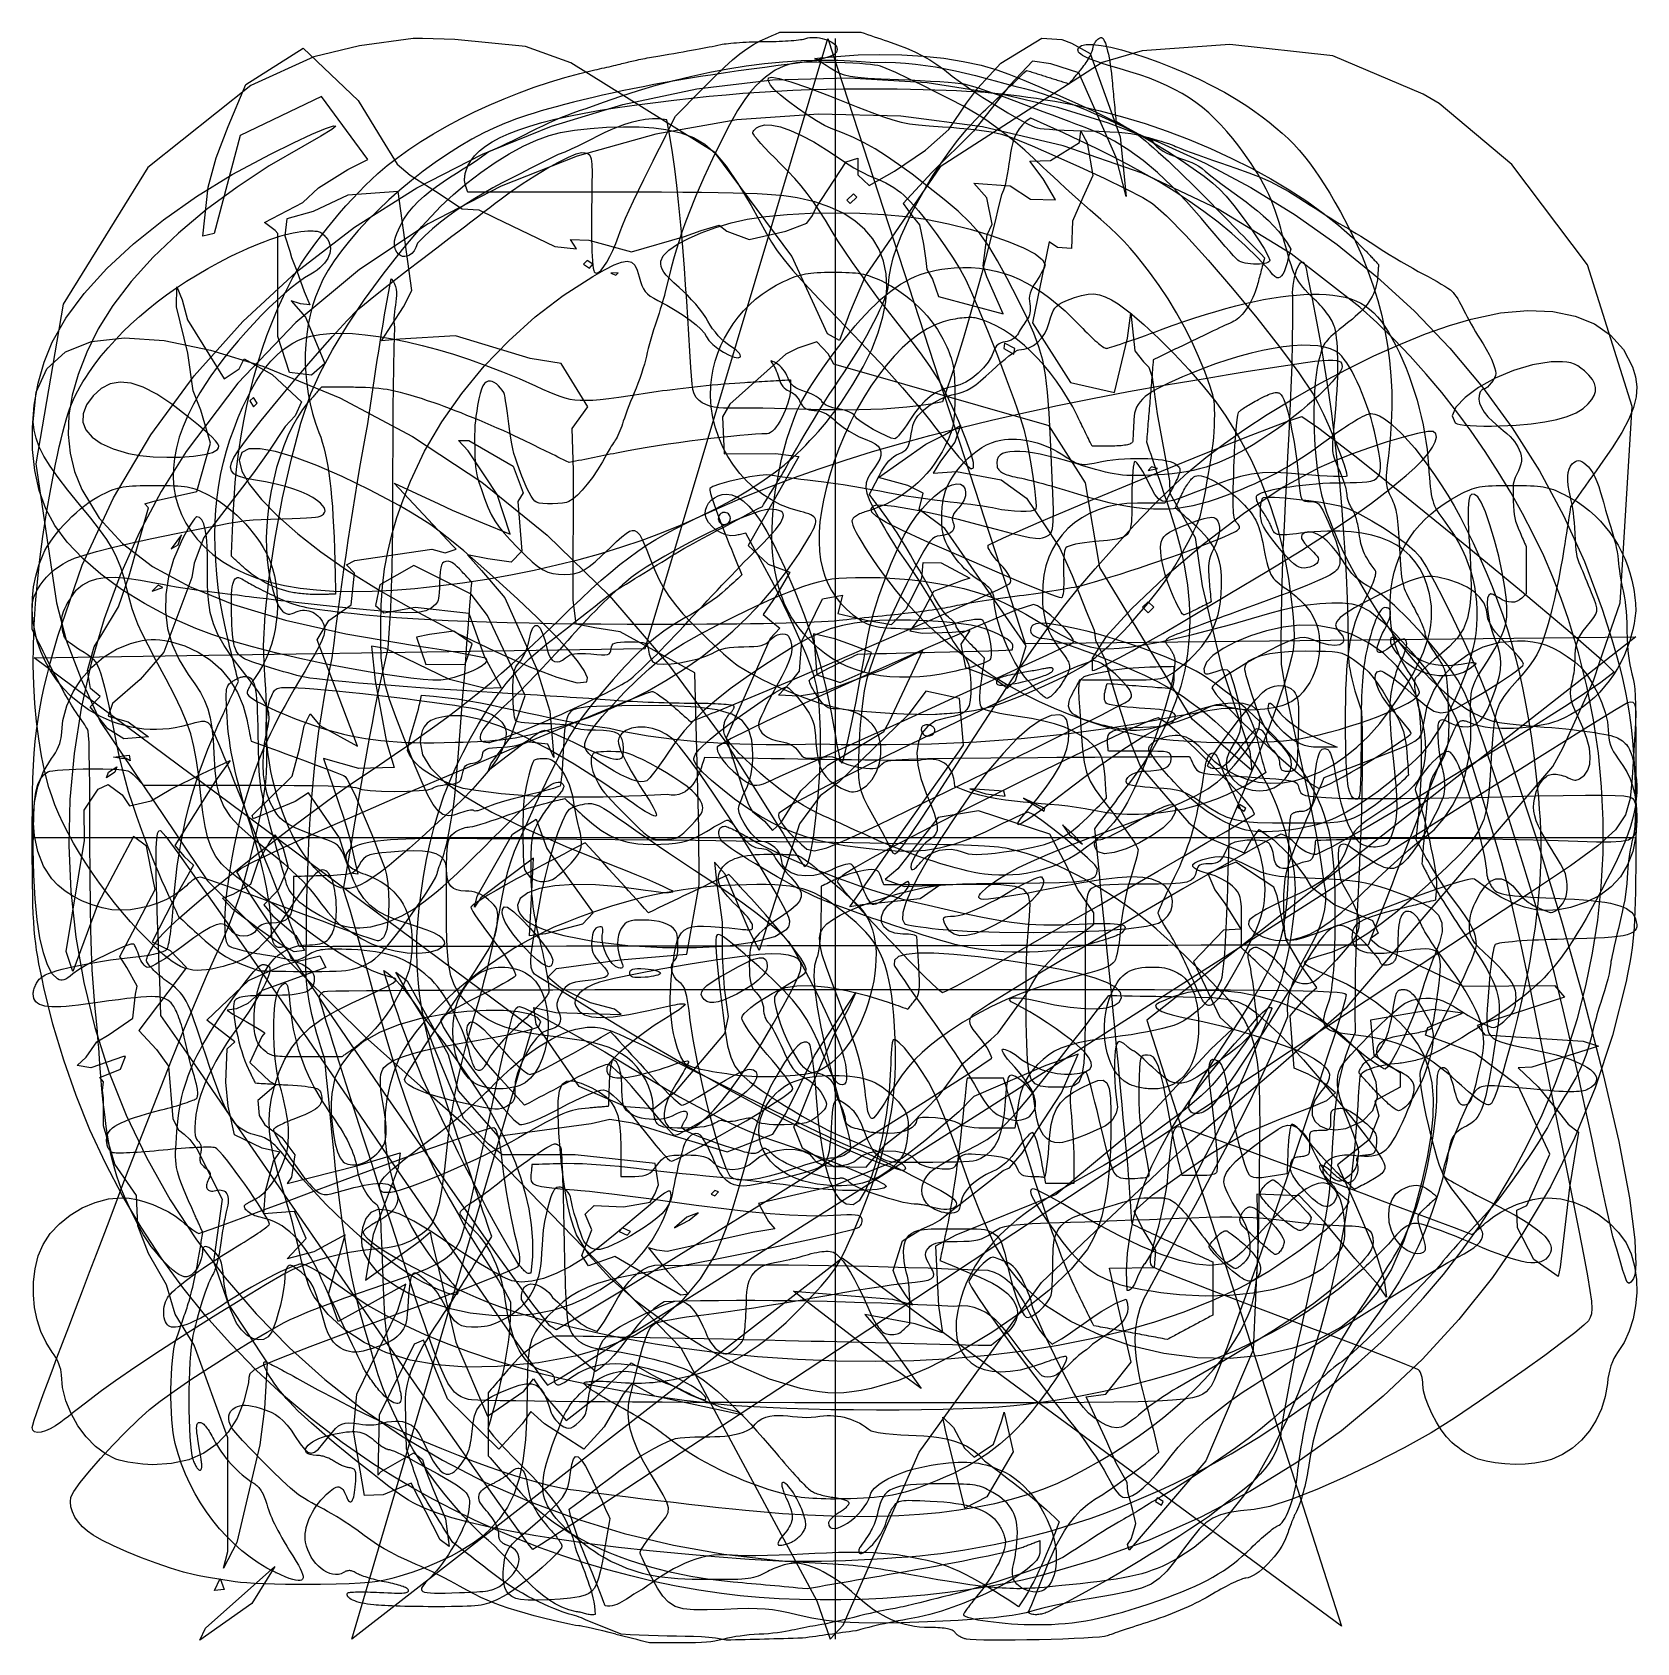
# Model space of a CAD drawing. Extents: x -75 to 75, y -75 to 75.
import ezdxf

# ---------------------------------------------------------------- set-up
doc = ezdxf.new("R2010")
doc.units = 0
for name, color, linetype in [('butterfly', 7, 'CONTINUOUS'), ('cat', 7, 'CONTINUOUS'), ('crosshair', 7, 'CONTINUOUS'), ('crown', 7, 'CONTINUOUS'), ('darth', 7, 'CONTINUOUS'), ('heart', 7, 'CONTINUOUS'), ('hellokitty', 7, 'CONTINUOUS'), ('ironman', 7, 'CONTINUOUS'), ('jackskellington', 7, 'CONTINUOUS'), ('m4', 7, 'CONTINUOUS'), ('mushroom', 7, 'CONTINUOUS'), ('nes', 7, 'CONTINUOUS'), ('skullbones', 7, 'CONTINUOUS'), ('star', 7, 'CONTINUOUS'), ('stormtrooper', 7, 'CONTINUOUS'), ('thundercats', 7, 'CONTINUOUS'), ('wolf', 7, 'CONTINUOUS')]:
    doc.layers.add(name, color=color, linetype=linetype)

msp = doc.modelspace()

# ---------------------------------------------------------------- linework, layer by layer
at = {"layer": 'butterfly', "color": 7}
for points in [[(-48.627659, -42.862922), (-48.790727, -42.5761), (-48.964678, -42.199587), (-49.144143, -41.749414), (-49.323755, -41.241584), (-49.498143, -40.692153), (-49.661947, -40.117182), (-49.809798, -39.532643), (-49.936321, -38.954596), (-50.068522, -38.33286), (-50.232635, -37.623156), (-50.422152, -36.850234), (-50.630559, -36.038958), (-50.851356, -35.214079), (-51.078031, -34.40046), (-51.30408, -33.622882), (-51.522991, -32.906178), (-52.019234, -31.254416), (-52.395303, -29.816297), (-52.654939, -28.547115), (-52.801878, -27.402196), (-52.839854, -26.33692), (-52.772609, -25.306555), (-52.603874, -24.266481), (-52.337389, -23.172024), (-51.898375, -21.816087), (-51.362983, -20.608684), (-50.712266, -19.529353), (-49.927279, -18.55769), (-48.989073, -17.673347), (-47.878706, -16.855834), (-46.57723, -16.084831), (-45.065696, -15.339849), (-43.62962, -14.682271), (-42.539372, -14.169953), (-41.762502, -13.78139), (-41.266556, -13.495132), (-41.019087, -13.289702), (-40.987636, -13.143652), (-41.139756, -13.035533), (-41.442993, -12.943867), (-42.308402, -12.690629), (-43.212185, -12.345161), (-44.165528, -11.901028), (-45.179643, -11.351767), (-46.265727, -10.690915), (-47.434988, -9.912038), (-48.698624, -9.008645), (-50.067837, -7.974329), (-50.939954, -7.301991), (-51.816587, -6.629399), (-52.674043, -5.974446), (-53.488632, -5.355194), (-54.236662, -4.789536), (-54.894438, -4.295449), (-55.438263, -3.89094), (-55.844448, -3.593929), (-56.636895, -2.975016), (-57.287027, -2.343233), (-57.813222, -1.657123), (-58.233841, -0.875283), (-58.567247, 0.043718), (-58.831813, 1.141308), (-59.045896, 2.458891), (-59.227867, 4.037924), (-59.421364, 5.825294), (-59.627406, 7.33047), (-59.869792, 8.633574), (-60.172329, 9.814844), (-60.558813, 10.954372), (-61.053046, 12.132396), (-61.678823, 13.429038), (-62.459957, 14.92446), (-63.422733, 16.729229), (-64.157566, 18.126155), (-64.705984, 19.210225), (-65.109516, 20.076441), (-65.409702, 20.819794), (-65.648064, 21.535267), (-65.866143, 22.317861), (-66.105464, 23.262569), (-66.409059, 24.407282), (-66.721733, 25.396956), (-67.075242, 26.288595), (-67.501338, 27.139221), (-68.031781, 28.005835), (-68.698324, 28.945452), (-69.532723, 30.015074), (-70.566734, 31.271722), (-71.671318, 32.623324), (-72.586373, 33.814003), (-73.326247, 34.869381), (-73.905288, 35.815102), (-74.337844, 36.676797), (-74.638261, 37.4801), (-74.820893, 38.250649), (-74.900079, 39.014077), (-74.642543, 41.789659), (-73.631995, 43.97223), (-71.898025, 45.554622), (-69.470214, 46.529691), (-66.378142, 46.890264), (-62.6514, 46.629189), (-58.319566, 45.739311), (-53.412229, 44.213468), (-46.224258, 41.264339), (-39.412116, 37.661541), (-32.953929, 33.385564), (-26.827814, 28.416892), (-21.011893, 22.736018), (-15.484285, 16.323427), (-10.223111, 9.159608), (-5.206491, 1.225043), (-4.764156, 0.482658), (-4.337767, -0.215814), (-3.937639, -0.854652), (-3.574085, -1.418165), (-3.257419, -1.890634), (-2.997955, -2.256365), (-2.806006, -2.499641), (-2.691887, -2.604769), (-2.444586, -2.319922), (-2.182682, -1.364007), (-1.92313, 0.113314), (-1.682885, 1.962434), (-1.478901, 4.033719), (-1.328135, 6.177535), (-1.24754, 8.24422), (-1.254074, 10.084225), (-1.308056, 11.40923), (-1.382605, 12.52127), (-1.491519, 13.483761), (-1.648596, 14.36023), (-1.867635, 15.214147), (-2.162433, 16.108989), (-2.546788, 17.108248), (-3.034499, 18.275403), (-3.39955, 19.109999), (-3.8108, 20.016889), (-4.254192, 20.967035), (-4.715671, 21.931425), (-5.181181, 22.881033), (-5.636668, 23.786842), (-6.068074, 24.619832), (-6.461346, 25.350979), (-6.685297, 25.757371), (-6.909248, 26.163771), (-7.133199, 26.570162), (-7.357151, 26.976554), (-7.581102, 27.382954), (-7.805053, 27.789345), (-8.029004, 28.19574), (-8.252955, 28.602137), (-8.373348, 28.573607), (-8.493742, 28.54508), (-8.614136, 28.516553), (-8.734529, 28.488023), (-8.854923, 28.459493), (-8.975316, 28.430961), (-9.09571, 28.402434), (-9.216103, 28.373904), (-9.644556, 28.343678), (-10.1036, 28.432183), (-10.567165, 28.620665), (-11.009185, 28.890362), (-11.403592, 29.222518), (-11.724319, 29.598381), (-11.945297, 29.999185), (-12.04046, 30.406186), (-12.01528, 30.755001), (-11.905765, 31.090437), (-11.722602, 31.402425), (-11.476477, 31.680888), (-11.178075, 31.915753), (-10.838083, 32.096946), (-10.467187, 32.214398), (-10.076073, 32.258024), (-9.554378, 32.191332), (-9.027574, 31.981751), (-8.494624, 31.628194), (-7.954497, 31.129567), (-7.406155, 30.484793), (-6.848566, 29.692785), (-6.280696, 28.752454), (-5.70151, 27.662715), (-4.6193, 25.411778), (-3.645493, 23.179652), (-2.775639, 20.952506), (-2.005287, 18.716502), (-1.329989, 16.45781), (-0.745294, 14.16259), (-0.246754, 11.817013), (0.170081, 9.40723), (0.247329, 8.935467), (0.32794, 8.49585), (0.409537, 8.097973), (0.489745, 7.751404), (0.566189, 7.465739), (0.636495, 7.250572), (0.698286, 7.115473), (0.749187, 7.070063), (0.874725, 7.370489), (1.088984, 8.196751), (1.371707, 9.44945), (1.702635, 11.029076), (2.061513, 12.836174), (2.428084, 14.771315), (2.782089, 16.735037), (3.103272, 18.627876), (3.353302, 19.834946), (3.728148, 21.218137), (4.202316, 22.709763), (4.750313, 24.242142), (5.346643, 25.747595), (5.965812, 27.158452), (6.582328, 28.407031), (7.170694, 29.425645), (7.694522, 30.183191), (8.253951, 30.886799), (8.833578, 31.522962), (9.418001, 32.078169), (9.991816, 32.538908), (10.539624, 32.891675), (11.046021, 33.122948), (11.495606, 33.219228), (11.8316, 33.176852), (12.08153, 33.020811), (12.24359, 32.773952), (12.315975, 32.459138), (12.29688, 32.099226), (12.184498, 31.717086), (11.977023, 31.335572), (11.672653, 30.977537), (11.4924, 30.791343), (11.343059, 30.608404), (11.225213, 30.430135), (11.139447, 30.257963), (11.086348, 30.093306), (11.066499, 29.937576), (11.080486, 29.792195), (11.128892, 29.658588), (11.224508, 29.410145), (11.246199, 29.181655), (11.196008, 28.97535), (11.075976, 28.793464), (10.888144, 28.638245), (10.634554, 28.511913), (10.317247, 28.416714), (9.938264, 28.354879), (9.667484, 28.309701), (9.429289, 28.221275), (9.203774, 28.064642), (8.971032, 27.814833), (8.711157, 27.4469), (8.404244, 26.935874), (8.030384, 26.256788), (7.569673, 25.384688), (6.80181, 23.881228), (6.065756, 22.372468), (5.374354, 20.888185), (4.740444, 19.45814), (4.176869, 18.112112), (3.696471, 16.87987), (3.312092, 15.791184), (3.036573, 14.875819), (2.934844, 14.423532), (2.831948, 13.839728), (2.73071, 13.148763), (2.633953, 12.375022), (2.544501, 11.542806), (2.465177, 10.676496), (2.398803, 9.80045), (2.348205, 8.938967), (2.288436, 7.618336), (2.264312, 6.575751), (2.288955, 5.741107), (2.375484, 5.044272), (2.537018, 4.415114), (2.786677, 3.783501), (3.137582, 3.079272), (3.602852, 2.232351), (3.901728, 1.695846), (4.192462, 1.169615), (4.467839, 0.667034), (4.720644, 0.201452), (4.943663, -0.21381), (5.129681, -0.565346), (5.271484, -0.839836), (5.361856, -1.023901), (5.504838, -1.300281), (5.68079, -1.400639), (5.968551, -1.221315), (6.44696, -0.658649), (7.194855, 0.391048), (8.291073, 2.03138), (9.814455, 4.366036), (11.843838, 7.498674), (14.531927, 11.63783), (16.714412, 14.955829), (18.516393, 17.624932), (20.062964, 19.817454), (21.479224, 21.70569), (22.890268, 23.461942), (24.421195, 25.258512), (26.197101, 27.267686), (28.097307, 29.356686), (29.848282, 31.19005), (31.509273, 32.819138), (33.13953, 34.295296), (34.798296, 35.669879), (36.544823, 36.994241), (38.438353, 38.319734), (40.538138, 39.697706), (42.95996, 41.186714), (45.460567, 42.611868), (47.994869, 43.952009), (50.517772, 45.185986), (52.984183, 46.292642), (55.34901, 47.250828), (57.567155, 48.03938), (59.593534, 48.637149), (62.355072, 49.204819), (64.914842, 49.436264), (67.248859, 49.338593), (69.333152, 48.918922), (71.143743, 48.184346), (72.656655, 47.141975), (73.847918, 45.798908), (74.693549, 44.162262), (74.978175, 43.218516), (75.09992, 42.297041), (75.045214, 41.356685), (74.800494, 40.356317), (74.352187, 39.254773), (73.686732, 38.010924), (72.790561, 36.583613), (71.650106, 34.931696), (71.306385, 34.449417), (70.962664, 33.967128), (70.618945, 33.484844), (70.275224, 33.002563), (69.931503, 32.520279), (69.587782, 32.037995), (69.24406, 31.555711), (68.900339, 31.073427), (68.823631, 30.57583), (68.746923, 30.078238), (68.670221, 29.580644), (68.593513, 29.083055), (68.516805, 28.58546), (68.440097, 28.087869), (68.363392, 27.590277), (68.286686, 27.09268), (68.145646, 26.231727), (67.979722, 25.310012), (67.794999, 24.356186), (67.597565, 23.398899), (67.393504, 22.466798), (67.188907, 21.588528), (66.989861, 20.79274), (66.802454, 20.108078), (66.530313, 19.199734), (66.2778, 18.444316), (66.022796, 17.801236), (65.743153, 17.229894), (65.416752, 16.689698), (65.021449, 16.140048), (64.535109, 15.540348), (63.935607, 14.850007), (63.203351, 14.015411), (62.651826, 13.319931), (62.249507, 12.653519), (61.964866, 11.906223), (61.766385, 10.968116), (61.622534, 9.729161), (61.50179, 8.079403), (61.372626, 5.90886), (61.255032, 4.262855), (61.078155, 2.92357), (60.785293, 1.79104), (60.319734, 0.765444), (59.62477, -0.253124), (58.643698, -1.364571), (57.319802, -2.668748), (55.596384, -4.26559), (53.998509, -5.693747), (52.539073, -6.924998), (51.197789, -7.972805), (49.954361, -8.850685), (48.788495, -9.572073), (47.679904, -10.150431), (46.608289, -10.599221), (45.553365, -10.931961), (45.234459, -11.021905), (44.937553, -11.116139), (44.6691, -11.211869), (44.435553, -11.306301), (44.243368, -11.396584), (44.099, -11.47998), (44.008904, -11.553668), (43.979536, -11.614826), (44.03677, -11.689728), (44.19488, -11.802758), (44.442911, -11.948356), (44.769919, -12.120963), (45.164956, -12.315019), (45.617074, -12.524993), (46.115326, -12.745267), (46.648759, -12.970339), (48.011407, -13.607992), (49.356803, -14.38066), (50.651297, -15.259726), (51.86124, -16.216459), (52.952989, -17.222158), (53.892896, -18.248177), (54.64731, -19.265814), (55.182587, -20.246367), (55.625458, -21.489782), (55.913884, -22.845831), (56.046599, -24.335852), (56.022299, -25.981066), (55.839772, -27.802782), (55.497722, -29.822308), (54.994881, -32.060866), (54.329976, -34.539765), (53.31572, -37.636646), (52.161739, -40.26216), (50.826645, -42.456183), (49.26904, -44.258539), (47.447539, -45.709077), (45.320749, -46.847646), (42.847274, -47.714068), (39.98573, -48.348221), (37.049349, -48.646135), (33.973282, -48.576511), (30.851774, -48.166527), (27.779062, -47.443417), (24.84939, -46.43436), (22.156997, -45.166533), (19.796123, -43.667171), (17.861009, -41.963423), (17.067677, -41.064122), (16.340343, -40.110437), (15.658318, -39.062292), (15.000914, -37.879611), (14.347443, -36.522264), (13.677216, -34.950229), (12.969547, -33.123377), (12.203746, -31.001602), (11.810214, -29.89927), (11.400984, -28.785875), (10.988022, -27.691869), (10.583296, -26.647703), (10.198771, -25.683801), (9.846416, -24.830644), (9.538197, -24.118625), (9.286082, -23.578282), (8.829161, -22.732801), (8.292365, -21.861412), (7.7139, -21.012685), (7.131975, -20.235134), (6.584795, -19.577387), (6.110569, -19.087986), (5.747503, -18.8155), (5.533805, -18.808445), (5.495904, -18.901634), (5.45818, -19.08903), (5.421629, -19.359342), (5.387245, -19.701255), (5.356023, -20.103562), (5.328958, -20.554892), (5.307044, -21.04404), (5.291276, -21.55966), (5.16318, -23.690212), (4.894327, -25.853586), (4.510768, -27.955577), (4.038557, -29.901895), (3.503743, -31.598332), (2.932381, -32.950657), (2.350522, -33.864633), (1.784217, -34.246), (1.150087, -34.182387), (0.577656, -33.786825), (0.065741, -33.055869), (-0.386836, -31.986049), (-0.781255, -30.573922), (-1.118696, -28.816016), (-1.400339, -26.708861), (-1.627364, -24.24904), (-1.707068, -23.277688), (-1.793869, -22.360409), (-1.884976, -21.518117), (-1.977601, -20.771639), (-2.068954, -20.141888), (-2.156244, -19.649664), (-2.236684, -19.31588), (-2.307483, -19.16142), (-2.528744, -19.032134), (-2.776182, -19.021974), (-3.05569, -19.136105), (-3.37316, -19.380001), (-3.734482, -19.759138), (-4.145551, -20.278879), (-4.612256, -20.944641), (-5.14049, -21.761844), (-5.546606, -22.450522), (-5.924847, -23.185429), (-6.286692, -23.998257), (-6.643621, -24.920616), (-7.007112, -25.98417), (-7.388645, -27.220558), (-7.799698, -28.661415), (-8.25175, -30.33838), (-8.606167, -31.637279), (-8.98262, -32.936828), (-9.369595, -34.202284), (-9.755577, -35.398963), (-10.129051, -36.492122), (-10.478501, -37.447049), (-10.792413, -38.229002), (-11.059271, -38.803296), (-12.515298, -41.193408), (-14.22791, -43.24903), (-16.225612, -44.984951), (-18.536911, -46.41593), (-21.190314, -47.556757), (-24.214328, -48.422164), (-27.637458, -49.026909), (-31.488213, -49.385811), (-34.411039, -49.436329), (-37.128605, -49.232706), (-39.63206, -48.778328), (-41.912548, -48.076554), (-43.961211, -47.130771), (-45.769194, -45.944337), (-47.327639, -44.520611), (-48.627659, -42.862978)], [(62.257816, 38.635594), (63.814593, 38.707691), (65.231134, 38.834547), (66.503457, 39.015175), (67.627593, 39.248595), (68.599558, 39.533823), (69.415383, 39.869871), (70.07109, 40.255753), (70.562707, 40.690499), (70.894259, 41.106884), (71.119992, 41.49816), (71.238903, 41.872731), (71.249994, 42.239008), (71.152289, 42.605403), (70.944777, 42.980332), (70.62647, 43.372197), (70.196374, 43.789412), (69.882089, 44.05007), (69.577579, 44.257594), (69.267191, 44.416146), (68.935256, 44.529907), (68.566115, 44.603053), (68.144102, 44.639759), (67.65356, 44.644218), (67.078826, 44.620568), (65.343021, 44.362295), (63.55846, 43.830611), (61.837587, 43.097195), (60.292852, 42.233727), (59.036698, 41.311876), (58.181579, 40.403318), (57.839932, 39.579729), (58.124211, 38.912784), (58.285343, 38.838831), (58.58197, 38.773832), (58.997147, 38.718926), (59.513913, 38.675255), (60.11532, 38.643948), (60.784407, 38.62614), (61.50422, 38.622979), (62.257816, 38.635594)], [(-66.007505, 36.065786), (-64.928869, 35.868261), (-63.701631, 35.746657), (-62.405347, 35.697573), (-61.119563, 35.717639), (-59.923835, 35.803418), (-58.897712, 35.951548), (-58.120746, 36.158637), (-57.672486, 36.421273), (-57.568598, 36.578056), (-57.549068, 36.751549), (-57.634883, 36.965372), (-57.847049, 37.243141), (-58.206561, 37.608486), (-58.734415, 38.085024), (-59.451607, 38.696379), (-60.379142, 39.466163), (-61.935685, 40.673885), (-63.341555, 41.602207), (-64.609212, 42.253903), (-65.751117, 42.631762), (-66.779727, 42.738555), (-67.707502, 42.577082), (-68.546898, 42.150108), (-69.310383, 41.460427), (-69.931478, 40.600998), (-70.245309, 39.775097), (-70.257811, 38.992408), (-69.974886, 38.262606), (-69.402469, 37.595368), (-68.546486, 37.000368), (-67.412867, 36.487288), (-66.007505, 36.065786)], [(32.347222, 20.158429), (36.887136, 22.848354), (40.650352, 25.10966), (43.754779, 27.019378), (46.318325, 28.654512), (48.458899, 30.092087), (50.29441, 31.409125), (51.942766, 32.682633), (53.521878, 33.989638), (54.332065, 34.718406), (55.018319, 35.414101), (55.572065, 36.062755), (55.984721, 36.650395), (56.247716, 37.163046), (56.352463, 37.586738), (56.290388, 37.907509), (56.052912, 38.111386), (55.540803, 38.116748), (54.586282, 37.934478), (53.292652, 37.597242), (51.763227, 37.137683), (50.101317, 36.58847), (48.410221, 35.982251), (46.793254, 35.351679), (45.353726, 34.729421), (42.017117, 32.904575), (38.317094, 30.421672), (34.5334, 27.531296), (30.945788, 24.484029), (27.834002, 21.530441), (25.477792, 18.921119), (24.156908, 16.906634), (24.151097, 15.737579), (24.368791, 15.782955), (24.884239, 16.009525), (25.663825, 16.399144), (26.673931, 16.93369), (27.880941, 17.595022), (29.251238, 18.365017), (30.751207, 19.225527), (32.347222, 20.158429)], [(-45.588047, 25.161874), (-42.380611, 23.162846), (-38.859804, 21.161252), (-35.239178, 19.256715), (-31.732291, 17.548867), (-28.552699, 16.137333), (-25.913954, 15.121739), (-24.029614, 14.601728), (-23.113232, 14.676912), (-23.05955, 15.078195), (-23.356838, 15.743988), (-23.989828, 16.657033), (-24.943251, 17.800084), (-26.201838, 19.155891), (-27.750321, 20.707202), (-29.573432, 22.436778), (-31.655901, 24.327357), (-33.27523, 25.76034), (-34.630007, 26.934342), (-35.782239, 27.896443), (-36.793938, 28.693744), (-37.727117, 29.373326), (-38.643789, 29.98228), (-39.605963, 30.567702), (-40.67565, 31.176673), (-43.439664, 32.654388), (-46.016263, 33.913745), (-48.367038, 34.941737), (-50.453581, 35.725372), (-52.237479, 36.251646), (-53.680332, 36.507562), (-54.74372, 36.480102), (-55.389244, 36.156303), (-55.64404, 35.417905), (-55.393466, 34.405235), (-54.678783, 33.164595), (-53.541258, 31.74226), (-52.022155, 30.184534), (-50.162742, 28.5377), (-48.004284, 26.848044), (-45.588047, 25.161874)], [(41.929699, -9.518874), (42.789213, -9.448432), (43.637931, -9.252372), (44.504802, -8.912774), (45.418776, -8.41166), (46.408806, -7.731081), (47.503836, -6.853032), (48.732821, -5.759562), (50.124707, -4.432722), (50.891206, -3.691719), (51.656149, -2.967565), (52.399226, -2.278435), (53.100128, -1.64256), (53.738551, -1.078116), (54.294188, -0.603305), (54.746731, -0.236332), (55.07587, 0.00463), (56.131412, 0.846188), (57.066166, 1.887588), (57.870093, 3.104389), (58.533143, 4.472095), (59.045277, 5.966236), (59.396447, 7.5624), (59.5766, 9.236062), (59.575754, 10.962839), (59.543634, 11.745808), (59.539485, 12.429548), (59.565309, 13.027153), (59.623074, 13.551748), (59.714757, 14.016399), (59.842341, 14.4342), (60.007796, 14.818305), (60.213116, 15.18177), (61.122481, 16.631509), (61.81278, 17.775669), (62.311655, 18.687913), (62.646741, 19.441898), (62.845671, 20.111284), (62.936083, 20.769745), (62.945622, 21.490933), (62.901912, 22.348516), (62.767729, 23.526478), (62.517599, 24.923353), (62.180724, 26.433973), (61.786321, 27.953167), (61.363603, 29.375762), (60.94178, 30.596593), (60.550064, 31.510496), (60.217671, 32.012293), (59.908756, 32.232037), (59.668887, 32.261221), (59.494301, 32.074822), (59.381243, 31.647826), (59.325947, 30.955218), (59.324536, 29.971973), (59.373476, 28.673076), (59.468893, 27.033509), (59.577856, 24.927728), (59.592362, 23.204428), (59.493071, 21.796692), (59.260658, 20.637626), (58.875792, 19.660324), (58.319139, 18.797881), (57.571369, 17.983396), (56.613151, 17.149963), (56.192318, 16.801591), (55.791267, 16.454192), (55.419385, 16.116976), (55.086052, 15.799146), (54.800652, 15.50991), (54.57256, 15.258467), (54.41116, 15.054025), (54.325839, 14.905791), (54.296039, 14.744871), (54.293781, 14.504135), (54.31729, 14.195271), (54.364766, 13.830047), (54.434446, 13.420261), (54.524557, 12.977595), (54.633326, 12.513848), (54.758974, 12.040758), (55.019245, 11.006527), (55.201786, 10.029558), (55.306643, 9.112731), (55.333877, 8.258924), (55.283478, 7.471016), (55.155516, 6.751914), (54.950027, 6.104468), (54.667051, 5.531585), (54.475132, 5.25845), (54.211756, 4.956134), (53.880899, 4.627994), (53.486513, 4.277361), (53.032573, 3.907622), (52.52304, 3.522163), (51.961872, 3.124342), (51.353048, 2.717519), (50.505922, 2.162473), (49.850461, 1.714473), (49.353332, 1.339372), (48.981185, 1.003019), (48.700682, 0.671267), (48.478477, 0.310051), (48.281234, -0.114807), (48.075607, -0.637426), (47.715802, -1.491233), (47.315013, -2.227635), (46.843747, -2.872654), (46.272506, -3.452226), (45.571802, -3.992314), (44.712145, -4.518856), (43.664045, -5.057816), (42.398005, -5.635186), (41.715907, -5.943458), (41.070697, -6.254579), (40.477121, -6.560057), (39.949941, -6.851423), (39.503912, -7.120155), (39.153787, -7.357786), (38.914327, -7.555793), (38.800286, -7.70571), (38.778922, -8.017339), (38.926925, -8.334529), (39.218543, -8.642377), (39.62803, -8.925897), (40.129635, -9.170245), (40.697618, -9.360463), (41.306219, -9.481649), (41.929699, -9.518874)], [(-9.834098, 29.60185), (-9.767322, 29.694244), (-9.721667, 29.79524), (-9.696944, 29.901573), (-9.692962, 30.00998), (-9.709529, 30.117185), (-9.746454, 30.219928), (-9.803546, 30.314927), (-9.880615, 30.398925), (-9.973003, 30.465704), (-10.074, 30.511359), (-10.180336, 30.536082), (-10.288743, 30.540061), (-10.395951, 30.523495), (-10.498691, 30.486569), (-10.593693, 30.429481), (-10.677687, 30.352409), (-10.744464, 30.260018), (-10.79012, 30.159022), (-10.814842, 30.052689), (-10.818825, 29.944279), (-10.802258, 29.837074), (-10.765333, 29.734331), (-10.708241, 29.639335), (-10.631172, 29.55534), (-10.538783, 29.488563), (-10.437786, 29.442908), (-10.331449, 29.418185), (-10.223043, 29.414206), (-10.115835, 29.430772), (-10.013096, 29.467698), (-9.918095, 29.524795), (-9.834099, 29.601856)], [(-44.215016, -9.323379), (-43.274702, -9.82009), (-42.201143, -10.212633), (-41.058307, -10.495025), (-39.910151, -10.661197), (-38.820638, -10.705196), (-37.853724, -10.62098), (-37.073374, -10.402569), (-36.54355, -10.043949), (-36.417137, -9.814248), (-36.441267, -9.577238), (-36.617029, -9.332156), (-36.94555, -9.078354), (-37.427936, -8.815097), (-38.065292, -8.541652), (-38.858735, -8.257369), (-39.809372, -7.961488), (-40.951827, -7.59045), (-41.916914, -7.189497), (-42.728645, -6.7367), (-43.411021, -6.210186), (-43.98805, -5.588027), (-44.483737, -4.848322), (-44.922093, -3.969228), (-45.327121, -2.928816), (-45.593852, -2.183665), (-45.819356, -1.60446), (-46.023767, -1.164165), (-46.227235, -0.835715), (-46.449903, -0.592101), (-46.711904, -0.406258), (-47.033392, -0.251176), (-47.4345, -0.099792), (-48.679885, 0.347022), (-49.658422, 0.71741), (-50.414544, 1.036886), (-50.992667, 1.331018), (-51.437221, 1.625376), (-51.792629, 1.945528), (-52.103311, 2.317046), (-52.413699, 2.765497), (-52.752086, 3.405182), (-53.023033, 4.173419), (-53.223818, 5.041055), (-53.351698, 5.979048), (-53.403949, 6.958303), (-53.377815, 7.949722), (-53.270602, 8.924235), (-53.079563, 9.852746), (-52.916636, 10.566401), (-52.844141, 11.190874), (-52.880252, 11.773663), (-53.043139, 12.362266), (-53.350978, 13.004209), (-53.821937, 13.746961), (-54.474189, 14.638078), (-55.32591, 15.725006), (-56.282582, 16.969818), (-57.043247, 18.080658), (-57.627884, 19.114794), (-58.056467, 20.129501), (-58.34897, 21.182049), (-58.52537, 22.329706), (-58.605649, 23.629743), (-58.609769, 25.139434), (-58.605874, 26.345629), (-58.637819, 27.378876), (-58.706218, 28.242253), (-58.811693, 28.938811), (-58.95487, 29.471613), (-59.136356, 29.843729), (-59.35678, 30.058217), (-59.616761, 30.118139), (-59.701797, 30.067545), (-59.826454, 29.929485), (-59.984764, 29.71348), (-60.17076, 29.429051), (-60.37847, 29.085708), (-60.601925, 28.692976), (-60.835156, 28.260377), (-61.072195, 27.79742), (-61.776878, 26.151172), (-62.254644, 24.502859), (-62.506265, 22.866823), (-62.532539, 21.257411), (-62.334208, 19.688961), (-61.912063, 18.175804), (-61.266886, 16.732299), (-60.399447, 15.37277), (-59.775034, 14.499366), (-59.272698, 13.701975), (-58.877951, 12.935883), (-58.576295, 12.15647), (-58.353243, 11.31906), (-58.194304, 10.379034), (-58.084988, 9.291716), (-58.010803, 8.012488), (-57.91279, 6.398826), (-57.749649, 5.074639), (-57.481267, 3.966042), (-57.067526, 2.99912), (-56.468312, 2.099989), (-55.643509, 1.194704), (-54.553, 0.20941), (-53.156677, -0.929808), (-52.28104, -1.636464), (-51.500312, -2.291615), (-50.804809, -2.90463), (-50.184829, -3.484907), (-49.63068, -4.041844), (-49.132671, -4.584812), (-48.681098, -5.123179), (-48.266277, -5.666372), (-47.956964, -6.081182), (-47.64287, -6.484139), (-47.332691, -6.86528), (-47.03513, -7.214671), (-46.758894, -7.522322), (-46.512669, -7.778269), (-46.305168, -7.972579), (-46.145083, -8.095261), (-45.988901, -8.193446), (-45.792576, -8.317511), (-45.56403, -8.462404), (-45.311179, -8.623129), (-45.041933, -8.794636), (-44.764209, -8.971843), (-44.485933, -9.149784), (-44.215016, -9.323379)], [(9.789938, -8.44183), (12.450685, -8.631935), (15.476134, -8.738107), (18.671202, -8.765482), (21.840808, -8.719254), (24.789868, -8.604559), (27.323299, -8.426449), (29.24602, -8.190116), (30.362948, -7.900669), (30.857094, -7.590591), (31.239003, -7.205555), (31.505138, -6.765514), (31.651953, -6.29045), (31.675914, -5.800427), (31.573487, -5.315372), (31.341128, -4.855322), (30.9753, -4.440257), (30.417793, -4.046134), (29.734741, -3.768879), (28.885063, -3.609141), (27.827671, -3.567513), (26.521488, -3.644616), (24.925431, -3.841043), (22.998417, -4.157471), (20.699363, -4.594464), (19.397623, -4.847052), (18.163161, -5.073987), (17.024426, -5.270922), (16.009873, -5.433482), (15.147951, -5.557378), (14.467114, -5.638206), (13.995813, -5.671678), (13.762501, -5.653333), (13.636776, -5.582778), (13.566496, -5.499607), (13.5551, -5.398091), (13.606028, -5.272418), (13.722721, -5.116829), (13.908619, -4.925595), (14.167161, -4.692874), (14.501789, -4.412938), (15.23682, -3.866782), (16.125299, -3.310324), (17.192736, -2.731882), (18.464644, -2.11977), (19.966534, -1.462361), (21.723917, -0.747916), (23.762303, 0.035223), (26.107205, 0.89871), (28.716585, 1.85756), (30.827825, 2.672984), (32.520151, 3.386809), (33.872794, 4.040831), (34.964982, 4.676875), (35.875953, 5.336711), (36.684932, 6.062191), (37.47115, 6.895085), (38.562303, 8.232706), (39.327517, 9.418293), (39.767496, 10.440587), (39.882933, 11.288241), (39.674532, 11.949911), (39.142986, 12.41428), (38.288996, 12.670001), (37.113252, 12.705787), (35.755323, 12.52635), (34.286853, 12.13567), (32.693599, 11.526239), (30.961313, 10.690523), (29.07575, 9.62107), (27.022658, 8.310317), (24.787793, 6.750813), (22.356909, 4.934996), (20.617179, 3.609878), (19.247199, 2.593595), (18.233099, 1.878614), (17.561008, 1.457256), (17.217053, 1.321987), (17.187363, 1.465186), (17.458067, 1.879234), (18.015293, 2.556568), (19.002973, 3.740575), (19.842787, 4.833508), (20.538151, 5.841663), (21.092484, 6.771331), (21.509201, 7.628807), (21.79172, 8.420384), (21.943459, 9.152355), (21.967831, 9.830987), (21.934281, 10.280623), (21.888434, 10.646694), (21.825947, 10.938088), (21.74247, 11.163725), (21.633661, 11.332522), (21.495174, 11.453398), (21.322664, 11.53527), (21.111784, 11.58703), (20.317936, 11.532025), (19.376781, 11.131128), (18.302807, 10.398338), (17.110494, 9.347653), (15.814329, 7.993071), (14.428795, 6.34859), (12.96838, 4.428209), (11.447562, 2.245926), (10.056837, 0.122429), (8.887098, -1.76465), (7.939896, -3.411981), (7.21678, -4.816375), (6.719305, -5.97453), (6.449022, -6.883201), (6.407484, -7.539142), (6.596241, -7.939079), (6.705421, -7.988468), (6.923664, -8.045844), (7.237873, -8.10909), (7.634948, -8.176202), (8.101792, -8.245064), (8.625303, -8.313644), (9.192384, -8.379882), (9.789936, -8.441689), (9.789936, -8.441689), (9.789934, -8.441689), (9.789934, -8.441689), (9.789933, -8.441689), (9.789933, -8.441689), (9.789933, -8.441689), (9.789932, -8.441689), (9.789939, -8.441689)], [(-25.266581, -9.047479), (-22.411133, -9.617257), (-19.273181, -9.99298), (-16.029233, -10.179698), (-12.855802, -10.18252), (-9.929396, -10.006272), (-7.426527, -9.656091), (-5.523704, -9.136943), (-4.397439, -8.453909), (-4.235359, -8.235836), (-4.147136, -8.00018), (-4.143495, -7.715841), (-4.235163, -7.351718), (-4.432866, -6.876682), (-4.747329, -6.259659), (-5.18928, -5.46955), (-5.769444, -4.475196), (-7.099155, -2.265594), (-8.492405, -0.029914), (-9.893853, 2.149829), (-11.248159, 4.191566), (-12.499978, 6.013282), (-13.593971, 7.532908), (-14.474795, 8.668429), (-15.087109, 9.337775), (-15.664007, 9.764213), (-16.307349, 10.091873), (-16.987107, 10.317792), (-17.67325, 10.43895), (-18.335747, 10.452496), (-18.94457, 10.35513), (-19.469687, 10.144056), (-19.88107, 9.816226), (-20.034468, 9.614804), (-20.132934, 9.405904), (-20.174056, 9.175413), (-20.155427, 8.909192), (-20.074631, 8.593132), (-19.92926, 8.213148), (-19.716903, 7.755073), (-19.435151, 7.204824), (-19.207956, 6.782874), (-18.957236, 6.332193), (-18.691252, 5.866752), (-18.418262, 5.400465), (-18.146526, 4.9473), (-17.884304, 4.521145), (-17.639855, 4.135996), (-17.421438, 3.805768), (-17.228066, 3.51093), (-17.055396, 3.227156), (-16.906657, 2.961331), (-16.785072, 2.720257), (-16.69387, 2.510763), (-16.636277, 2.339708), (-16.61552, 2.213894), (-16.634824, 2.140149), (-16.713463, 2.124062), (-16.862768, 2.163263), (-17.07404, 2.253094), (-17.338582, 2.388815), (-17.647695, 2.565655), (-17.99268, 2.778931), (-18.36484, 3.023843), (-18.755477, 3.29568), (-21.616907, 5.271009), (-24.315872, 6.993609), (-26.832946, 8.454278), (-29.148704, 9.64376), (-31.243722, 10.552826), (-33.098579, 11.172191), (-34.693843, 11.492655), (-36.010096, 11.505072), (-36.694793, 11.39684), (-37.258501, 11.25096), (-37.711939, 11.057581), (-38.065843, 10.806826), (-38.330928, 10.488875), (-38.517926, 10.093848), (-38.637557, 9.611898), (-38.700546, 9.033173), (-38.499841, 7.858169), (-37.746367, 6.629204), (-36.422711, 5.33513), (-34.511451, 3.9648), (-31.995169, 2.507094), (-28.856443, 0.950921), (-25.077863, -0.714868), (-20.642005, -2.501419), (-19.523814, -2.941121), (-18.479955, -3.363043), (-17.533325, -3.75711), (-16.70682, -4.113218), (-16.023337, -4.42132), (-15.505766, -4.671369), (-15.177006, -4.853233), (-15.059954, -4.956893), (-15.109037, -5.007834), (-15.256439, -5.038681), (-15.491665, -5.04997), (-15.804224, -5.042068), (-16.183624, -5.015539), (-16.619374, -4.971117), (-17.10098, -4.90917), (-17.617953, -4.830204), (-20.06139, -4.495008), (-22.319276, -4.315064), (-24.349389, -4.285458), (-26.109506, -4.401311), (-27.557411, -4.65771), (-28.650878, -5.049773), (-29.347691, -5.572589), (-29.605622, -6.221221), (-29.552807, -6.645993), (-29.363278, -7.048245), (-29.035451, -7.429019), (-28.567758, -7.789388), (-27.958602, -8.130341), (-27.206411, -8.452921), (-26.309599, -8.758144), (-25.266581, -9.046999)], [(-18.586286, -22.184556), (-18.166716, -22.088177), (-17.715373, -21.975147), (-17.246418, -21.84953), (-16.774016, -21.715503), (-16.312329, -21.577186), (-15.875521, -21.438671), (-15.477755, -21.304136), (-15.133194, -21.1777), (-14.827822, -21.064811), (-14.542373, -20.969166), (-14.283136, -20.892148), (-14.056397, -20.835139), (-13.868445, -20.799607), (-13.725566, -20.786907), (-13.634051, -20.798478), (-13.600185, -20.835647), (-13.621679, -20.923164), (-13.688828, -21.078979), (-13.796795, -21.294371), (-13.94074, -21.560619), (-14.115828, -21.869032), (-14.317221, -22.210888), (-14.540082, -22.577466), (-14.779573, -22.960046), (-15.234675, -23.740617), (-15.571635, -24.459888), (-15.790075, -25.112753), (-15.88962, -25.694102), (-15.869893, -26.198829), (-15.730519, -26.621795), (-15.471122, -26.957894), (-15.091324, -27.202016), (-14.621995, -27.354698), (-14.150821, -27.384529), (-13.663073, -27.282901), (-13.144019, -27.041262), (-12.578922, -26.651033), (-11.953053, -26.103579), (-11.25168, -25.390347), (-10.460068, -24.50273), (-9.665418, -23.498272), (-8.737413, -22.192656), (-7.728716, -20.671789), (-6.691979, -19.021635), (-5.679862, -17.328133), (-4.745026, -15.677189), (-3.940128, -14.15477), (-3.317826, -12.846811), (-3.127, -12.317954), (-3.064748, -11.879155), (-3.139294, -11.523612), (-3.358863, -11.244522), (-3.731678, -11.035085), (-4.265966, -10.888584), (-4.96995, -10.798188), (-5.851855, -10.757096), (-7.012948, -10.827116), (-8.83992, -11.042762), (-11.121282, -11.368926), (-13.645545, -11.7705), (-16.201223, -12.212375), (-18.576826, -12.659443), (-20.560864, -13.076568), (-21.94185, -13.42864), (-22.515735, -13.635227), (-23.022393, -13.880196), (-23.453032, -14.154657), (-23.79886, -14.449805), (-24.051086, -14.75675), (-24.200916, -15.066658), (-24.239558, -15.370639), (-24.158221, -15.659917), (-23.822703, -16.136224), (-23.349917, -16.474326), (-22.694584, -16.673829), (-21.811424, -16.734337), (-20.655154, -16.655456), (-19.180496, -16.436762), (-17.342169, -16.077832), (-15.094891, -15.57827), (-14.859211, -15.527809), (-14.638899, -15.48827), (-14.438809, -15.460047), (-14.263796, -15.443396), (-14.118712, -15.438598), (-14.00841, -15.446218), (-13.937748, -15.466256), (-13.911574, -15.499276), (-13.950469, -15.562607), (-14.066297, -15.669597), (-14.250834, -15.814462), (-14.495857, -15.991444), (-14.793143, -16.194756), (-15.134469, -16.418643), (-15.511614, -16.657347), (-15.916353, -16.905082), (-16.814933, -17.477372), (-17.723399, -18.111948), (-18.603598, -18.776469), (-19.417381, -19.438675), (-20.126596, -20.066196), (-20.693094, -20.626774), (-21.078722, -21.088095), (-21.245331, -21.417815), (-21.25548, -21.731194), (-21.1659, -21.982937), (-20.977525, -22.172816), (-20.691285, -22.300521), (-20.308111, -22.365799), (-19.828933, -22.368622), (-19.254683, -22.308254), (-18.586289, -22.184669), (-18.586289, -22.184669), (-18.586288, -22.184669), (-18.586288, -22.184669), (-18.586288, -22.184669), (-18.586288, -22.184669), (-18.586288, -22.184669), (-18.586288, -22.184669), (-18.586286, -22.184726)], [(16.857091, -26.324643), (17.079403, -26.346939), (17.303578, -26.341294), (17.525526, -26.309206), (17.741156, -26.251971), (17.94638, -26.170945), (18.137106, -26.067511), (18.309246, -25.942966), (18.458709, -25.798694), (18.713546, -25.424721), (18.843875, -25.010673), (18.847818, -24.551187), (18.723496, -24.040901), (18.469031, -23.474538), (18.082544, -22.846678), (17.562155, -22.152044), (16.90599, -21.385275), (16.539008, -20.968743), (16.240442, -20.610151), (16.010456, -20.309698), (15.849221, -20.067748), (15.756905, -19.88453), (15.733675, -19.760352), (15.7797, -19.695497), (15.895149, -19.690135), (16.028298, -19.720164), (16.174909, -19.76769), (16.330173, -19.830258), (16.489279, -19.905471), (16.647417, -19.990871), (16.799776, -20.084004), (16.941548, -20.1825), (17.067921, -20.283846), (17.586031, -20.682598), (18.171801, -21.040681), (18.809375, -21.352678), (19.482902, -21.613254), (20.176526, -21.81699), (20.874393, -21.958524), (21.560651, -22.032467), (22.219444, -22.032467), (22.987627, -21.947179), (23.555063, -21.791703), (23.922058, -21.564486), (24.088919, -21.263947), (24.055953, -20.888592), (23.823467, -20.43681), (23.391767, -19.907108), (22.761159, -19.297903), (22.22279, -18.85058), (21.547911, -18.338827), (20.778021, -17.79013), (19.954618, -17.23198), (19.119202, -16.691863), (18.313272, -16.197212), (17.578328, -15.775544), (16.955868, -15.45429), (16.58552, -15.245671), (16.43113, -15.081108), (16.473634, -14.963336), (16.693961, -14.894982), (17.073044, -14.878895), (17.591815, -14.917532), (18.231205, -15.013685), (18.972148, -15.170036), (20.616484, -15.522729), (22.10799, -15.762872), (23.429624, -15.891114), (24.564344, -15.908047), (25.495108, -15.814406), (26.204876, -15.610726), (26.676605, -15.297713), (26.893253, -14.87596), (26.807954, -14.38845), (26.373953, -13.919707), (25.585721, -13.467897), (24.437728, -13.031271), (22.924446, -12.608022), (21.040345, -12.196401), (18.779895, -11.794573), (16.137566, -11.400789), (13.477642, -11.061727), (11.218467, -10.833155), (9.351933, -10.715384), (7.869935, -10.70861), (6.764365, -10.8134), (6.027117, -11.02992), (5.650083, -11.358484), (5.625157, -11.799371), (5.707473, -11.953747), (5.903853, -12.26374), (6.201448, -12.710695), (6.587408, -13.275986), (7.048884, -13.94093), (7.573027, -14.686871), (8.146988, -15.495156), (8.757918, -16.347156), (9.394278, -17.242168), (10.041125, -18.173755), (10.680497, -19.114628), (11.294437, -20.037466), (11.864983, -20.91498), (12.374176, -21.719877), (12.804057, -22.42484), (13.136666, -23.002606), (13.61937, -23.850204), (14.051932, -24.533972), (14.456904, -25.074032), (14.856832, -25.490564), (15.274267, -25.803661), (15.731756, -26.033446), (16.25185, -26.20007), (16.857097, -26.323656), (16.857096, -26.323656), (16.857096, -26.323656), (16.857095, -26.323656), (16.857094, -26.323656), (16.857094, -26.323656), (16.857093, -26.323656), (16.857092, -26.323656), (16.857091, -26.32374)], [(32.937506, -16.777461), (34.497487, -17.09561), (36.227337, -17.518181), (38.034093, -18.015682), (39.824779, -18.55865), (41.506431, -19.117534), (42.986079, -19.662844), (44.170755, -20.165115), (44.967491, -20.594798), (45.530956, -20.997614), (45.946675, -21.361229), (46.217699, -21.703142), (46.347075, -22.040792), (46.337847, -22.391679), (46.193078, -22.773272), (45.915814, -23.20304), (45.509101, -23.698481), (44.98178, -24.460848), (44.735866, -25.192029), (44.748509, -25.859485), (44.996887, -26.430533), (45.458154, -26.872606), (46.109467, -27.153107), (46.927984, -27.239382), (47.890876, -27.098864), (49.442283, -26.43296), (50.417897, -25.438042), (50.837417, -24.191354), (50.720554, -22.770083), (50.087014, -21.251388), (48.956496, -19.712515), (47.348702, -18.230651), (45.28334, -16.882984), (43.528773, -16.022178), (41.710226, -15.318823), (39.869183, -14.779356), (38.047123, -14.410294), (36.285523, -14.218157), (34.625864, -14.209408), (33.109625, -14.390538), (31.778284, -14.768067), (31.472011, -14.889592), (31.180955, -15.008915), (30.911871, -15.123046), (30.671508, -15.228936), (30.466617, -15.323565), (30.303947, -15.403857), (30.190251, -15.466764), (30.132285, -15.509295), (30.077139, -15.65828), (30.157431, -15.818808), (30.363414, -15.986448), (30.685339, -16.156826), (31.113456, -16.32551), (31.63802, -16.488126), (32.249282, -16.640244), (32.937506, -16.777461)], [(-44.408237, -30.459058), (-44.191642, -30.392679), (-43.956774, -30.293873), (-43.711122, -30.167466), (-43.462171, -30.018255), (-43.217409, -29.85101), (-42.984321, -29.670557), (-42.770388, -29.481666), (-42.583103, -29.289162), (-42.295801, -28.931953), (-42.085043, -28.566955), (-41.948803, -28.154036), (-41.885057, -27.65312), (-41.891774, -27.024046), (-41.966944, -26.226769), (-42.108541, -25.221098), (-42.314529, -23.966987), (-42.379979, -23.517379), (-42.418389, -23.097319), (-42.430073, -22.71028), (-42.415285, -22.359619), (-42.374349, -22.048751), (-42.30755, -21.781148), (-42.215178, -21.56014), (-42.097534, -21.389198), (-41.702318, -21.05022), (-41.131239, -20.725439), (-40.367788, -20.410197), (-39.395465, -20.099724), (-38.197753, -19.789308), (-36.758152, -19.474235), (-35.060145, -19.149792), (-33.087231, -18.811239), (-32.053886, -18.63437), (-31.075145, -18.452816), (-30.173478, -18.271743), (-29.371363, -18.096313), (-28.691278, -17.931665), (-28.15569, -17.782962), (-27.787068, -17.655369), (-27.607897, -17.554023), (-27.432932, -17.097924), (-27.738213, -16.713791), (-28.462893, -16.409866), (-29.546118, -16.19439), (-30.927046, -16.07563), (-32.544817, -16.061802), (-34.338585, -16.161228), (-36.247505, -16.382124), (-38.642869, -16.822532), (-40.732733, -17.399817), (-42.519318, -18.115533), (-44.004842, -18.97123), (-45.19153, -19.968434), (-46.081597, -21.108669), (-46.677267, -22.393514), (-46.98076, -23.824493), (-47.037176, -24.749364), (-47.025379, -25.726417), (-46.952586, -26.711824), (-46.826029, -27.661643), (-46.652925, -28.532044), (-46.440502, -29.279115), (-46.195988, -29.858997), (-45.926601, -30.227748), (-45.800939, -30.316705), (-45.644497, -30.390393), (-45.463505, -30.447882), (-45.264189, -30.488211), (-45.052776, -30.510507), (-44.835496, -30.513611), (-44.618574, -30.496678), (-44.408237, -30.458917)], [(-39.798055, -42.505516), (-37.952959, -43.311881), (-36.013768, -43.928593), (-34.017145, -44.353253), (-31.999761, -44.58349), (-29.998281, -44.616848), (-28.049373, -44.450958), (-26.189707, -44.08342), (-24.455947, -43.511807), (-23.140034, -42.912847), (-21.893443, -42.217141), (-20.7252, -41.43262), (-19.644338, -40.567157), (-18.659884, -39.628599), (-17.78087, -38.624876), (-17.016325, -37.563889), (-16.375278, -36.453486), (-16.139768, -35.973878), (-15.921743, -35.497261), (-15.725856, -35.036166), (-15.556758, -34.603096), (-15.4191, -34.21061), (-15.317534, -33.871153), (-15.25671, -33.597312), (-15.241281, -33.401591), (-15.259812, -33.128287), (-15.32417, -32.96838), (-15.50212, -32.968662), (-15.861429, -33.17587), (-16.469862, -33.636824), (-17.395187, -34.398287), (-18.705168, -35.507054), (-20.467573, -37.009915), (-21.936827, -38.197732), (-23.350092, -39.209471), (-24.6982, -40.040954), (-25.971983, -40.688118), (-27.16227, -41.146813), (-28.25989, -41.412949), (-29.25568, -41.482432), (-30.14047, -41.351086), (-30.50527, -41.214688), (-31.003466, -40.978214), (-31.612871, -40.654646), (-32.311286, -40.256967), (-33.076521, -39.79813), (-33.886386, -39.291174), (-34.718684, -38.749082), (-35.551226, -38.184806), (-37.588972, -36.82173), (-39.286936, -35.797799), (-40.67681, -35.106439), (-41.790279, -34.741103), (-42.659026, -34.695185), (-43.314744, -34.962111), (-43.78912, -35.535332), (-44.113834, -36.408274), (-44.234964, -37.253304), (-44.163855, -38.079594), (-43.902257, -38.884689), (-43.451918, -39.666078), (-42.814581, -40.421333), (-41.991994, -41.14797), (-40.985903, -41.843535), (-39.798055, -42.505516)], [(26.228406, -41.53422), (26.710756, -41.694607), (27.322742, -41.857618), (28.039386, -42.018711), (28.835711, -42.173368), (29.686741, -42.317076), (30.567492, -42.445318), (31.452989, -42.553522), (32.318257, -42.637229), (34.737542, -42.756242), (37.031199, -42.708575), (39.17499, -42.499871), (41.144681, -42.135833), (42.916043, -41.622188), (44.464839, -40.964554), (45.76684, -40.168659), (46.797809, -39.240176), (47.112798, -38.870606), (47.359759, -38.533464), (47.545159, -38.207243), (47.675461, -37.870383), (47.757122, -37.501349), (47.796614, -37.078636), (47.800395, -36.580655), (47.774911, -35.9859), (47.69531, -35.172112), (47.55865, -34.440959), (47.368858, -33.799835), (47.129872, -33.256162), (46.845618, -32.817307), (46.520038, -32.490634), (46.157055, -32.28354), (45.760606, -32.203417), (45.291316, -32.255402), (44.761215, -32.443814), (44.165977, -32.772066), (43.50127, -33.24349), (42.762757, -33.861472), (41.946105, -34.629371), (41.046981, -35.550572), (40.061052, -36.628407), (39.317445, -37.453625), (38.69526, -38.119049), (38.171744, -38.643643), (37.724139, -39.046374), (37.329694, -39.346207), (36.965653, -39.562164), (36.609263, -39.713209), (36.237765, -39.818309), (35.151204, -39.924735), (33.842362, -39.802674), (32.323758, -39.45681), (30.60792, -38.891773), (28.707365, -38.112247), (26.634615, -37.122861), (24.402195, -35.92827), (22.022627, -34.533161), (21.422527, -34.173384), (20.84392, -33.838443), (20.300813, -33.535619), (19.807211, -33.272192), (19.37712, -33.055446), (19.024544, -32.89266), (18.76349, -32.791116), (18.607963, -32.758068), (18.442021, -32.823741), (18.39294, -33.00648), (18.462535, -33.309869), (18.652624, -33.737408), (18.965021, -34.29268), (19.401541, -34.979242), (19.964002, -35.800621), (20.654218, -36.760403), (21.411909, -37.765368), (22.101575, -38.610341), (22.748524, -39.316997), (23.378069, -39.907011), (24.015519, -40.402057), (24.686185, -40.823838), (25.415377, -41.193973), (26.228406, -41.53422)]]:
    msp.add_lwpolyline(points, dxfattribs=at)
at = {"layer": 'cat', "color": 7}
msp.add_lwpolyline([(-23.232176, -73.09609), (-23.419899, -73.003324), (-23.618781, -72.914876), (-23.827671, -72.83162), (-24.045391, -72.754319), (-24.270793, -72.683594), (-24.50269, -72.620264), (-24.761942, -72.548523), (-25.067182, -72.452398), (-25.413903, -72.332708), (-25.797616, -72.190129), (-26.213814, -72.025311), (-26.658018, -71.839016), (-27.125717, -71.63195), (-27.612415, -71.404817), (-28.113159, -71.157704), (-28.623237, -70.891088), (-29.138558, -70.606157), (-29.655025, -70.304179), (-30.168534, -69.986368), (-30.675001, -69.653939), (-31.170321, -69.308132), (-31.650404, -68.95019), (-31.900986, -68.756783), (-32.151563, -68.563348), (-32.402148, -68.369941), (-32.652722, -68.176534), (-32.903304, -67.983127), (-33.153878, -67.789692), (-33.40446, -67.596285), (-33.655034, -67.402878), (-33.905619, -67.209471), (-34.15619, -67.016064), (-34.406775, -66.822629), (-34.657349, -66.629222), (-34.907931, -66.435815), (-35.158505, -66.24238), (-35.40909, -66.048973), (-35.659661, -65.855566), (-35.84277, -65.56341), (-36.025881, -65.271254), (-36.20899, -64.979125), (-36.392087, -64.686969), (-36.575196, -64.394812), (-36.758307, -64.102656), (-36.941416, -63.8105), (-37.124524, -63.518371), (-37.307622, -63.226215), (-37.490733, -62.934058), (-37.673842, -62.641902), (-37.85695, -62.349774), (-38.040059, -62.057617), (-38.223167, -61.765461), (-38.406268, -61.473304), (-38.589376, -61.181176), (-38.67669, -60.924918), (-38.764007, -60.668689), (-38.851321, -60.412459), (-38.938637, -60.15623), (-39.025951, -59.9), (-39.113268, -59.643771), (-39.200582, -59.387513), (-39.287899, -59.131283), (-39.375213, -58.875054), (-39.462527, -58.618824), (-39.549843, -58.362595), (-39.637157, -58.106365), (-39.724474, -57.850136), (-39.811788, -57.593878), (-39.899105, -57.337648), (-39.986418, -57.081419), (-39.992486, -56.821944), (-39.998554, -56.562497), (-40.004622, -56.303022), (-40.01069, -56.043546), (-40.016757, -55.7841), (-40.022825, -55.524624), (-40.028893, -55.265149), (-40.034961, -55.005674), (-40.041028, -54.746227), (-40.047096, -54.486752), (-40.053164, -54.227277), (-40.059232, -53.96783), (-40.0653, -53.708355), (-40.071367, -53.44888), (-40.077435, -53.189405), (-40.083503, -52.929958), (-40.070464, -52.282427), (-40.005508, -51.648669), (-39.892374, -51.027018), (-39.73486, -50.415781), (-39.536757, -49.81335), (-39.301846, -49.21803), (-39.033933, -48.628186), (-38.736775, -48.042123), (-38.413396, -47.458685), (-38.067251, -46.876404), (-37.702795, -46.293248), (-37.324456, -45.707073), (-36.936717, -45.115874), (-36.54401, -44.517563), (-36.15079, -43.910051), (-35.761504, -43.291279), (-35.527655, -42.912424), (-35.293805, -42.53354), (-35.059956, -42.154685), (-34.826107, -41.77583), (-34.592257, -41.396947), (-34.358408, -41.018092), (-34.124561, -40.639237), (-33.890712, -40.260353), (-33.656863, -39.881498), (-33.423013, -39.502643), (-33.189156, -39.12376), (-32.955306, -38.744905), (-32.721457, -38.36605), (-32.487608, -37.987166), (-32.253758, -37.608311), (-32.019909, -37.229456), (-32.215311, -36.654993), (-32.410702, -36.080529), (-32.606104, -35.506066), (-32.801506, -34.931631), (-32.9969, -34.357168), (-33.192302, -33.782704), (-33.387702, -33.208269), (-33.583095, -32.633806), (-33.778498, -32.059342), (-33.973889, -31.484907), (-34.169291, -30.910444), (-34.364693, -30.335981), (-34.560084, -29.761546), (-34.755486, -29.187082), (-34.950888, -28.612619), (-35.146279, -28.038184), (-35.851663, -25.930294), (-36.48027, -23.973365), (-37.034222, -22.151564), (-37.515619, -20.449002), (-37.926566, -18.84979), (-38.269189, -17.338095), (-38.545584, -15.898028), (-38.757852, -14.5137), (-38.908118, -13.169278), (-38.998469, -11.848873), (-39.031048, -10.536596), (-39.007991, -9.216614), (-38.9313, -7.873039), (-38.80314, -6.489981), (-38.625625, -5.051607), (-38.400863, -3.542029), (-38.117791, -1.943635), (-37.786064, -0.391892), (-37.404325, 1.115908), (-36.97119, 2.582335), (-36.485299, 4.010069), (-35.94527, 5.401763), (-35.349747, 6.760014), (-34.697351, 8.087502), (-33.999407, 9.403053), (-33.25999, 10.71629), (-32.466847, 12.015923), (-31.607715, 13.290721), (-30.670348, 14.52945), (-29.642475, 15.720821), (-28.511864, 16.853621), (-27.266238, 17.91658), (-26.855836, 18.238167), (-26.445434, 18.559747), (-26.035024, 18.881326), (-25.624622, 19.202915), (-25.21422, 19.524496), (-24.803807, 19.846074), (-24.393408, 20.167663), (-23.983003, 20.489244), (-23.572601, 20.810822), (-23.162191, 21.132412), (-22.751789, 21.45399), (-22.341387, 21.775577), (-21.930976, 22.097155), (-21.520577, 22.418736), (-21.110175, 22.740325), (-20.699762, 23.061906), (-20.28323, 23.319335), (-19.866699, 23.576772), (-19.450164, 23.834204), (-19.033621, 24.091639), (-18.617086, 24.349068), (-18.200555, 24.606503), (-17.78402, 24.863946), (-17.36748, 25.12138), (-16.950945, 25.378815), (-16.534413, 25.636244), (-16.117879, 25.893681), (-15.701336, 26.151113), (-15.284804, 26.408548), (-14.868269, 26.665977), (-14.451726, 26.923411), (-14.035194, 27.180846), (-13.576753, 27.426309), (-13.118325, 27.671772), (-12.659883, 27.917237), (-12.201444, 28.162703), (-11.743003, 28.408163), (-11.284561, 28.653631), (-10.826122, 28.89908), (-10.367683, 29.144548), (-9.909252, 29.390011), (-9.450811, 29.635474), (-8.992369, 29.880937), (-8.53393, 30.126405), (-8.075491, 30.371868), (-7.617049, 30.617322), (-7.158619, 30.862785), (-6.70018, 31.108248), (-6.593649, 31.280432), (-6.487122, 31.452621), (-6.380594, 31.624805), (-6.274075, 31.796989), (-6.167547, 31.969178), (-6.06102, 32.141359), (-5.954489, 32.31354), (-5.847962, 32.485735), (-5.741443, 32.657916), (-5.634912, 32.830097), (-5.528385, 33.002292), (-5.421857, 33.174473), (-5.315338, 33.346654), (-5.20881, 33.518849), (-5.102283, 33.691027), (-4.995752, 33.863211), (-4.920478, 33.991859), (-4.790687, 34.220992), (-4.610352, 34.541749), (-4.383485, 34.945251), (-4.11407, 35.422593), (-3.806121, 35.964906), (-3.46363, 36.563293), (-3.090591, 37.208893), (-2.691004, 37.892791), (-2.268876, 38.606127), (-1.828203, 39.340007), (-1.37297, 40.08555), (-0.907196, 40.833868), (-0.434863, 41.576076), (0.040018, 42.303295), (0.513463, 43.006632), (0.979149, 43.697879), (1.431882, 44.391725), (1.869309, 45.083627), (2.289078, 45.76906), (2.688846, 46.443512), (3.066264, 47.102422), (3.418977, 47.741291), (3.744642, 48.355573), (4.040916, 48.940738), (4.305432, 49.492257), (4.53586, 50.005608), (4.729846, 50.476259), (4.885031, 50.899685), (4.999089, 51.271335), (5.069607, 51.58671), (5.094301, 51.841249), (5.14954, 52.588463), (5.304209, 53.433558), (5.551265, 54.363099), (5.883637, 55.363622), (6.294313, 56.421704), (6.776228, 57.523887), (7.322335, 58.656738), (7.925589, 59.806799), (8.579917, 60.959612), (9.27868, 62.101308), (10.014021, 63.21932), (10.778033, 64.301038), (11.56286, 65.333918), (12.360606, 66.305358), (13.163398, 67.202805), (13.96336, 68.013663), (14.21723, 68.257162), (14.471103, 68.500652), (14.724985, 68.744156), (14.978858, 68.987646), (15.232729, 69.23115), (15.486602, 69.47464), (15.740482, 69.718139), (15.994352, 69.961634), (16.248225, 70.205133), (16.502098, 70.448623), (16.75598, 70.692127), (17.009851, 70.935617), (17.263724, 71.179118), (17.517593, 71.422606), (17.771478, 71.666107), (18.025348, 71.9096), (18.149511, 71.870244), (18.273687, 71.830888), (18.39785, 71.791529), (18.522014, 71.752168), (18.646187, 71.712812), (18.770351, 71.673456), (18.894513, 71.6341), (19.018689, 71.59464), (19.142853, 71.555281), (19.267027, 71.515925), (19.39119, 71.476564), (19.515351, 71.437208), (19.639526, 71.397852), (19.76369, 71.358493), (19.887855, 71.319135), (20.01203, 71.279677), (20.136192, 71.240318), (20.260364, 71.200962), (20.384528, 71.161601), (20.508703, 71.122245), (20.632867, 71.082889), (20.75703, 71.04353), (20.881205, 71.004175), (21.005367, 70.964714), (21.129541, 70.925358), (21.253705, 70.885997), (21.37788, 70.846641), (21.502043, 70.807285), (21.626215, 70.767923), (21.75038, 70.72857), (21.874543, 70.689209), (21.998718, 70.649754), (22.065494, 70.730188), (22.132269, 70.810621), (22.199045, 70.89106), (22.265825, 70.971493), (22.332598, 71.051929), (22.399376, 71.132365), (22.466152, 71.212799), (22.532928, 71.293235), (22.599704, 71.373671), (22.666481, 71.454107), (22.733259, 71.534538), (22.800035, 71.614974), (22.866811, 71.695413), (22.933584, 71.775846), (23.000362, 71.856282), (23.067142, 71.936713), (23.176441, 72.071816), (23.283546, 72.210855), (23.387878, 72.352773), (23.488852, 72.496526), (23.58588, 72.641075), (23.678356, 72.785361), (23.765673, 72.928337), (23.84722, 73.068963), (23.922393, 73.206168), (23.990687, 73.33892), (24.051495, 73.466165), (24.104209, 73.586863), (24.148219, 73.699947), (24.182923, 73.804383), (24.207703, 73.899083), (24.221983, 73.983061), (24.234119, 74.061674), (24.252548, 74.140694), (24.276819, 74.219507), (24.306664, 74.297719), (24.341671, 74.374715), (24.381436, 74.449986), (24.425649, 74.523037), (24.473808, 74.593355), (24.525612, 74.660434), (24.580753, 74.723671), (24.638727, 74.782656), (24.69923, 74.836786), (24.761858, 74.885653), (24.826204, 74.928655), (24.891971, 74.965282), (24.958747, 74.994924), (25.027042, 74.999976), (25.097358, 74.96345), (25.169195, 74.887465), (25.24194, 74.774079), (25.315089, 74.625193), (25.38814, 74.442753), (25.460581, 74.228719), (25.531811, 73.98502), (25.601319, 73.713607), (25.668601, 73.416421), (25.733049, 73.09541), (25.794263, 72.752524), (25.851628, 72.389702), (25.904643, 72.008894), (25.952703, 71.612042), (25.9954, 71.201081), (26.019473, 70.948142), (26.043547, 70.695203), (26.06762, 70.442259), (26.091694, 70.189317), (26.115767, 69.936378), (26.139841, 69.683439), (26.163915, 69.430495), (26.187988, 69.177556), (26.212062, 68.924617), (26.236135, 68.671673), (26.260209, 68.418731), (26.284282, 68.165795), (26.308356, 67.912853), (26.332429, 67.659909), (26.356503, 67.40697), (26.380577, 67.154028), (26.485668, 67.090794), (26.590759, 67.027556), (26.69585, 66.964324), (26.800944, 66.901087), (26.906035, 66.837852), (27.011127, 66.77462), (27.116218, 66.71138), (27.221312, 66.648145), (27.326403, 66.584913), (27.431494, 66.521676), (27.536588, 66.458441), (27.641679, 66.395206), (27.74677, 66.331969), (27.851861, 66.268734), (27.956955, 66.205502), (28.062046, 66.142267), (28.260675, 66.011282), (28.507374, 65.829184), (28.798591, 65.599252), (29.130763, 65.324757), (29.500311, 65.008987), (29.90368, 64.655213), (30.3373, 64.266729), (30.797624, 63.846785), (31.281074, 63.398686), (31.784084, 62.925696), (32.303099, 62.431087), (32.834549, 61.918151), (33.374872, 61.390164), (33.920495, 60.850398), (34.467868, 60.30213), (35.013432, 59.748639), (35.342802, 59.412275), (35.672169, 59.075903), (36.001539, 58.739542), (36.33091, 58.403172), (36.660277, 58.066814), (36.989639, 57.730442), (37.319006, 57.39407), (37.648377, 57.057709), (37.977747, 56.72134), (38.307114, 56.384976), (38.636488, 56.048607), (38.965855, 55.712248), (39.295225, 55.375876), (39.62461, 55.039515), (39.953963, 54.703143), (40.283344, 54.366771), (40.239318, 54.202097), (40.195319, 54.037423), (40.151293, 53.872749), (40.107294, 53.708064), (40.063268, 53.54339), (40.019269, 53.378717), (39.975242, 53.214037), (39.931244, 53.049352), (39.887217, 52.884678), (39.843219, 52.720001), (39.799192, 52.555328), (39.755194, 52.390642), (39.711195, 52.225966), (39.667169, 52.061292), (39.62317, 51.896618), (39.579144, 51.73193), (39.499726, 51.46004), (39.407665, 51.188918), (39.303985, 50.920273), (39.189872, 50.655786), (39.066385, 50.397174), (38.934664, 50.146112), (38.795808, 49.904301), (38.650943, 49.673446), (38.501162, 49.455238), (38.347608, 49.251366), (38.191361, 49.063533), (38.033545, 48.893435), (37.875286, 48.742765), (37.717685, 48.613231), (37.56185, 48.506497), (37.408903, 48.424243), (37.243741, 48.348362), (37.052123, 48.260131), (36.836395, 48.160577), (36.598905, 48.050719), (36.341998, 47.931543), (36.068042, 47.804043), (35.779385, 47.669214), (35.478376, 47.528072), (35.167573, 47.381175), (34.849435, 47.229331), (34.526116, 47.073934), (34.199802, 46.916341), (33.87267, 46.757919), (33.546883, 46.600063), (33.224617, 46.444119), (32.908054, 46.291465), (32.71835, 46.200205), (32.528643, 46.108943), (32.338936, 46.017684), (32.149229, 45.926421), (31.959522, 45.835159), (31.769818, 45.743897), (31.580111, 45.652638), (31.390407, 45.561373), (31.2007, 45.470116), (31.010993, 45.378851), (30.821289, 45.287592), (30.631584, 45.196332), (30.441877, 45.10507), (30.25217, 45.013808), (30.062466, 44.922549), (29.872759, 44.831289), (29.852834, 44.591146), (29.83291, 44.350992), (29.812985, 44.110838), (29.79306, 43.870695), (29.773135, 43.630547), (29.75321, 43.390395), (29.733285, 43.150252), (29.71336, 42.910098), (29.693435, 42.66995), (29.67351, 42.429807), (29.653586, 42.189653), (29.633661, 41.949501), (29.613736, 41.709347), (29.593811, 41.469204), (29.573886, 41.229056), (29.553961, 40.988904), (29.534036, 40.748761), (29.514111, 40.508607), (29.494186, 40.268453), (29.474262, 40.028304), (29.454337, 39.788159), (29.434412, 39.54801), (29.414487, 39.307856), (29.394562, 39.067705), (29.374637, 38.827562), (29.354712, 38.58741), (29.334787, 38.347259), (29.314862, 38.107102), (29.294938, 37.866962), (29.275013, 37.626811), (29.255088, 37.386659), (29.235163, 37.146505), (29.365753, 36.759821), (29.496331, 36.373134), (29.626918, 35.986445), (29.757508, 35.599761), (29.888095, 35.213074), (30.018685, 34.82639), (30.149272, 34.439706), (30.279851, 34.053019), (30.410441, 33.666333), (30.541028, 33.279643), (30.671615, 32.892959), (30.802205, 32.506275), (30.932783, 32.119591), (31.06337, 31.732904), (31.19396, 31.346218), (31.324547, 30.959528), (31.923067, 29.062289), (32.413744, 27.230551), (32.796353, 25.459014), (33.070693, 23.742366), (33.236532, 22.075285), (33.293696, 20.452485), (33.241894, 18.86864), (33.080971, 17.318438), (32.812855, 15.794943), (32.438238, 14.29213), (31.95508, 12.806117), (31.361295, 11.332945), (30.654839, 9.868804), (29.833655, 8.409716), (28.895678, 6.951812), (27.838839, 5.491199), (27.621988, 5.207114), (27.405134, 4.923029), (27.188283, 4.638944), (26.971435, 4.354831), (26.754581, 4.070746), (26.53773, 3.786662), (26.320879, 3.502577), (26.104028, 3.218492), (25.887177, 2.934407), (25.670325, 2.650322), (25.453483, 2.366209), (25.236632, 2.082124), (25.019781, 1.798039), (24.80293, 1.513954), (24.586078, 1.229869), (24.369227, 0.945784), (24.460588, 0.042702), (24.551851, -0.860353), (24.643214, -1.763408), (24.734575, -2.666462), (24.825835, -3.569517), (24.917097, -4.472572), (25.008461, -5.375655), (25.09972, -6.278709), (25.191084, -7.181764), (25.282343, -8.084819), (25.373707, -8.987873), (25.464966, -9.890956), (25.55633, -10.794011), (25.647691, -11.697066), (25.738953, -12.60012), (25.830314, -13.503175), (25.980016, -14.996102), (26.127339, -16.488409), (26.271637, -17.97064), (26.412242, -19.433256), (26.548497, -20.866748), (26.679721, -22.261659), (26.805271, -23.60848), (26.924476, -24.8977), (27.037754, -26.119722), (27.144889, -27.265036), (27.244346, -28.324216), (27.334494, -29.287807), (27.413714, -30.146384), (27.480493, -30.890491), (27.533204, -31.510702), (27.570336, -31.99762), (27.587749, -32.250435), (27.605162, -32.503278), (27.622575, -32.756121), (27.639988, -33.008964), (27.657401, -33.261807), (27.674814, -33.51465), (27.692228, -33.767492), (27.709641, -34.020335), (27.727054, -34.273178), (27.744467, -34.526021), (27.76188, -34.778864), (27.779293, -35.031707), (27.796706, -35.28455), (27.814119, -35.537393), (27.831532, -35.790236), (27.848946, -36.043078), (28.086073, -36.15433), (28.323213, -36.265582), (28.560339, -36.376834), (28.797476, -36.488115), (29.034605, -36.599367), (29.271739, -36.710619), (29.508868, -36.821871), (29.746002, -36.933151), (29.983131, -37.044403), (30.220268, -37.155655), (30.457397, -37.266907), (30.694531, -37.378187), (30.93166, -37.489439), (31.168797, -37.600691), (31.405923, -37.711943), (31.64306, -37.823223), (31.880186, -37.934475), (32.117326, -38.045727), (32.354455, -38.156979), (32.591592, -38.268231), (32.828718, -38.379512), (33.065858, -38.490764), (33.302984, -38.602016), (33.540121, -38.713268), (33.777247, -38.824548), (34.014385, -38.9358), (34.251513, -39.047052), (34.488645, -39.158304), (34.725774, -39.269556), (34.962911, -39.380836), (35.20004, -39.492088), (35.437174, -39.60334), (35.437174, -39.758703), (35.437174, -39.914067), (35.437174, -40.06943), (35.437174, -40.224793), (35.437174, -40.380157), (35.437174, -40.53552), (35.437174, -40.690883), (35.437174, -40.846275), (35.437174, -41.001638), (35.437174, -41.157002), (35.437174, -41.312365), (35.437174, -41.467728), (35.437174, -41.623092), (35.437174, -41.778455), (35.437174, -41.933818), (35.437174, -42.089182), (35.437174, -42.244545), (35.437174, -42.399908), (35.437174, -42.555272), (35.437174, -42.710635), (35.437174, -42.866026), (35.437174, -43.02139), (35.437174, -43.176753), (35.437174, -43.332116), (35.437174, -43.48748), (35.437174, -43.642843), (35.437174, -43.798206), (35.437174, -43.95357), (35.437174, -44.108933), (35.437174, -44.264296), (35.437174, -44.41966), (35.437174, -44.575023), (35.304047, -44.646256), (35.17092, -44.717489), (35.037782, -44.788722), (34.904655, -44.859955), (34.771528, -44.931188), (34.638398, -45.002392), (34.505271, -45.073625), (34.372144, -45.144858), (34.239017, -45.216091), (34.10589, -45.287324), (33.972751, -45.358557), (33.839624, -45.429761), (33.706494, -45.500994), (33.573367, -45.572227), (33.44024, -45.64346), (33.30711, -45.714693), (33.173983, -45.785926), (33.040856, -45.85713), (32.907726, -45.928363), (32.774599, -45.999596), (32.641472, -46.070829), (32.508334, -46.142062), (32.375207, -46.213295), (32.24208, -46.2845), (32.108947, -46.355732), (31.97582, -46.426965), (31.842693, -46.498198), (31.709566, -46.569431), (31.576436, -46.640664), (31.443309, -46.711869), (31.310182, -46.783102), (31.177052, -46.854334), (30.962196, -46.814061), (30.747327, -46.773788), (30.532468, -46.733543), (30.317609, -46.69327), (30.102754, -46.652997), (29.887884, -46.612724), (29.673025, -46.572451), (29.458169, -46.532178), (29.243311, -46.491933), (29.028441, -46.45166), (28.813582, -46.411387), (28.598726, -46.371114), (28.383868, -46.33084), (28.168997, -46.290596), (27.954137, -46.250322), (27.739281, -46.210049), (27.524424, -46.169776), (27.309553, -46.129503), (27.094694, -46.08923), (26.87984, -46.048985), (26.66498, -46.008712), (26.450122, -45.968439), (26.235263, -45.928166), (26.020396, -45.887893), (25.805538, -45.84762), (25.590678, -45.807375), (25.37582, -45.767102), (25.160961, -45.726828), (24.946094, -45.686555), (24.731236, -45.646282), (24.516377, -45.606009), (24.301518, -45.565764), (24.186998, -45.33152), (24.072475, -45.097275), (23.957955, -44.863059), (23.843432, -44.628843), (23.728913, -44.394598), (23.6144, -44.160382), (23.49988, -43.926138), (23.385358, -43.691922), (23.270835, -43.457677), (23.156314, -43.223461), (23.041791, -42.989216), (22.927271, -42.755), (22.812748, -42.520756), (22.698238, -42.28654), (22.583716, -42.052295), (22.469196, -41.818079), (22.269604, -41.39579), (22.050356, -40.905796), (21.813814, -40.353995), (21.562361, -39.746229), (21.298372, -39.088426), (21.024224, -38.386426), (20.742295, -37.646101), (20.454965, -36.873348), (20.1656, -36.073756), (19.877005, -35.253054), (19.590707, -34.417366), (19.308234, -33.572872), (19.031113, -32.725641), (18.76087, -31.881881), (18.499033, -31.047689), (18.247135, -30.229216), (18.097777, -29.739137), (17.948411, -29.249086), (17.799056, -28.759008), (17.649699, -28.268929), (17.500344, -27.77885), (17.350986, -27.288799), (17.201629, -26.79872), (17.052262, -26.308641), (16.902906, -25.818562), (16.75355, -25.328484), (16.604193, -24.838405), (16.454835, -24.348354), (16.305469, -23.858275), (16.156114, -23.368196), (16.006757, -22.878117), (15.857401, -22.388067), (15.750911, -22.388067), (15.644415, -22.388067), (15.537926, -22.388067), (15.431438, -22.388067), (15.32495, -22.388067), (15.21845, -22.388067), (15.111963, -22.388067), (15.005474, -22.388067), (14.898986, -22.388067), (14.79249, -22.388067), (14.685998, -22.388067), (14.579513, -22.388067), (14.473022, -22.388067), (14.366526, -22.388067), (14.260038, -22.388067), (14.153551, -22.388067), (14.047059, -22.388067), (13.940563, -22.388067), (13.834074, -22.388067), (13.727586, -22.388067), (13.621099, -22.388067), (13.51461, -22.388067), (13.408122, -22.388067), (13.301626, -22.388067), (13.195134, -22.388067), (13.088649, -22.388067), (12.982158, -22.388067), (12.875673, -22.388067), (12.769174, -22.388067), (12.662685, -22.388067), (12.556197, -22.388067), (12.44971, -22.388067), (12.413184, -22.720045), (12.376659, -23.052023), (12.340136, -23.384001), (12.303612, -23.716007), (12.267084, -24.047985), (12.230561, -24.379963), (12.194037, -24.711941), (12.15751, -25.043947), (12.120986, -25.375925), (12.084463, -25.707903), (12.047939, -26.039881), (12.011412, -26.371887), (11.974888, -26.703865), (11.938365, -27.035843), (11.901837, -27.367821), (11.865315, -27.699828), (11.802178, -28.257668), (11.733886, -28.832696), (11.66104, -29.420565), (11.584348, -30.0169), (11.504417, -30.6173), (11.42196, -31.217389), (11.337477, -31.812793), (11.25178, -32.399166), (11.165375, -32.972077), (11.079071, -33.52718), (10.993375, -34.060072), (10.908996, -34.566407), (10.826635, -35.04181), (10.74691, -35.48188), (10.670422, -35.882212), (10.597775, -36.238517), (10.555081, -36.440193), (10.512384, -36.641869), (10.469686, -36.843545), (10.42699, -37.04525), (10.384294, -37.246926), (10.341597, -37.448602), (10.298899, -37.650306), (10.256205, -37.851982), (10.213507, -38.053658), (10.170813, -38.255334), (10.128115, -38.45701), (10.085419, -38.658714), (10.042723, -38.86039), (10.000027, -39.062066), (9.957331, -39.26377), (9.914634, -39.465446), (10.14309, -39.560866), (10.371557, -39.65637), (10.600023, -39.751789), (10.828478, -39.847293), (11.056945, -39.942684), (11.285401, -40.038216), (11.513869, -40.133607), (11.742325, -40.22914), (11.970789, -40.324531), (12.199245, -40.420035), (12.427713, -40.515567), (12.65618, -40.610958), (12.884637, -40.706377), (13.113101, -40.801881), (13.341561, -40.897385), (13.570025, -40.992805), (14.236605, -41.290295), (14.835063, -41.596845), (15.365238, -41.91172), (15.826944, -42.234131), (16.219995, -42.563371), (16.544214, -42.89868), (16.799412, -43.239322), (16.985415, -43.584536), (17.103477, -43.935395), (17.154066, -44.29187), (17.135665, -44.651731), (17.046931, -45.012665), (16.886486, -45.372414), (16.652911, -45.728691), (16.344778, -46.079183), (15.960693, -46.42166), (15.881672, -46.484793), (15.802653, -46.547926), (15.723636, -46.611059), (15.644617, -46.674192), (15.565598, -46.737325), (15.486578, -46.800458), (15.40756, -46.863591), (15.328542, -46.926724), (15.249523, -46.989886), (15.170503, -47.053019), (15.091485, -47.116152), (15.012467, -47.179285), (14.933449, -47.242418), (14.854429, -47.305551), (14.775409, -47.368684), (14.69639, -47.431818), (13.494922, -47.403087), (12.293454, -47.374329), (11.091984, -47.345599), (9.890515, -47.316868), (8.689045, -47.288138), (7.487575, -47.259408), (6.286106, -47.230678), (5.084638, -47.201948), (3.883168, -47.173217), (2.681696, -47.144459), (1.480228, -47.115729), (0.278757, -47.086998), (-0.922711, -47.058268), (-2.124179, -47.029538), (-3.32565, -47.000808), (-4.52712, -46.972078), (-6.495872, -46.925426), (-8.430019, -46.880412), (-10.318666, -46.837204), (-12.150921, -46.796027), (-13.915882, -46.757165), (-15.602674, -46.72073), (-17.200391, -46.687061), (-18.698135, -46.656299), (-20.085032, -46.628641), (-21.350161, -46.60437), (-22.482656, -46.583768), (-23.471605, -46.566835), (-24.306126, -46.554135), (-24.975317, -46.54595), (-25.468288, -46.541999), (-25.774155, -46.541999), (-25.992443, -46.558368), (-26.228378, -46.600645), (-26.479618, -46.667532), (-26.743839, -46.757786), (-27.018688, -46.870082), (-27.301827, -47.003235), (-27.590918, -47.156002), (-27.883614, -47.327113), (-28.176946, -47.515835), (-28.4683, -47.721208), (-28.755882, -47.941483), (-29.037892, -48.174965), (-29.312526, -48.419906), (-29.577981, -48.674583), (-29.83245, -48.937332), (-30.07415, -49.206374), (-30.216435, -49.371051), (-30.358709, -49.535728), (-30.500992, -49.700376), (-30.643268, -49.865053), (-30.785551, -50.02973), (-30.927825, -50.194406), (-31.07011, -50.359083), (-31.212384, -50.523731), (-31.354669, -50.688408), (-31.496943, -50.853085), (-31.639228, -51.017761), (-31.781502, -51.18241), (-31.923787, -51.347086), (-32.066063, -51.511763), (-32.208346, -51.67644), (-32.350623, -51.841116), (-32.350623, -52.025097), (-32.350623, -52.20905), (-32.350623, -52.39303), (-32.350623, -52.577011), (-32.350623, -52.760992), (-32.350623, -52.944972), (-32.350623, -53.128953), (-32.350623, -53.312934), (-32.350623, -53.496914), (-32.350623, -53.680895), (-32.350623, -53.864876), (-32.350623, -54.048856), (-32.350623, -54.232837), (-32.350623, -54.416818), (-32.350623, -54.600798), (-32.350623, -54.784779), (-32.350623, -54.96876), (-32.350623, -55.15274), (-32.350623, -55.336721), (-32.350623, -55.520702), (-32.350623, -55.704654), (-32.350623, -55.888635), (-32.350623, -56.072615), (-32.350623, -56.256596), (-32.350623, -56.440577), (-32.350623, -56.624557), (-32.350623, -56.808538), (-32.350623, -56.992519), (-32.350623, -57.176499), (-32.350623, -57.36048), (-32.350623, -57.544461), (-32.350623, -57.728441), (-32.161381, -57.943974), (-31.972131, -58.159508), (-31.782887, -58.375041), (-31.593638, -58.590602), (-31.404396, -58.806135), (-31.215147, -59.021668), (-31.025905, -59.237201), (-30.836656, -59.452734), (-30.647414, -59.668268), (-30.458164, -59.883801), (-30.268926, -60.099362), (-30.079673, -60.314895), (-29.890435, -60.530428), (-29.701182, -60.745961), (-29.511944, -60.961494), (-29.322694, -61.177056), (-28.942908, -61.594265), (-28.543809, -62.002951), (-28.125781, -62.402973), (-27.689191, -62.794161), (-27.234404, -63.176346), (-26.761809, -63.549388), (-26.271753, -63.913144), (-25.764636, -64.267417), (-25.240806, -64.612095), (-24.700643, -64.94698), (-24.144528, -65.271959), (-23.572822, -65.586863), (-22.985887, -65.891493), (-22.384122, -66.185766), (-21.767878, -66.469484), (-21.137529, -66.742478), (-20.493459, -67.004691), (-19.836035, -67.255981), (-19.165631, -67.496152), (-18.48262, -67.725063), (-17.787357, -67.942515), (-17.080235, -68.14834), (-16.36161, -68.342339), (-15.631845, -68.524344), (-14.891314, -68.694073), (-14.140374, -68.851299), (-13.379407, -68.99591), (-12.608785, -69.127877), (-11.828887, -69.247059), (-11.040094, -69.353372), (-10.242786, -69.44676), (-9.437341, -69.527108), (-9.003983, -69.566648), (-8.570623, -69.606215), (-8.137265, -69.645783), (-7.703907, -69.68535), (-7.270546, -69.72489), (-6.837188, -69.764457), (-6.40383, -69.804025), (-5.970473, -69.843564), (-5.537112, -69.883132), (-5.103754, -69.922699), (-4.670385, -69.962267), (-4.237026, -70.001806), (-3.803669, -70.041374), (-3.370308, -70.080941), (-2.936951, -70.120509), (-2.503592, -70.160048), (-1.928091, -70.06), (-1.352589, -69.959924), (-0.777077, -69.859876), (-0.201576, -69.7598), (0.373926, -69.659724), (0.949436, -69.559677), (1.524938, -69.459601), (2.10044, -69.359553), (2.67595, -69.259477), (3.251452, -69.159429), (3.826954, -69.059353), (4.402464, -68.959305), (4.977967, -68.859229), (5.553468, -68.759182), (6.128979, -68.659106), (6.70448, -68.55903), (7.651138, -68.392603), (8.588232, -68.224286), (9.510192, -68.055291), (10.411441, -67.886748), (11.286403, -67.719814), (12.129486, -67.555617), (12.935135, -67.395286), (13.697761, -67.240036), (14.411794, -67.090966), (15.071656, -66.949262), (15.671772, -66.816025), (16.206561, -66.69244), (16.670444, -66.579636), (17.057859, -66.47877), (17.363209, -66.391055), (17.580941, -66.31748), (17.685215, -66.277432), (17.789486, -66.23747), (17.893756, -66.197394), (17.99804, -66.157431), (18.102313, -66.117356), (18.206585, -66.077308), (18.310855, -66.037318), (18.415132, -65.997355), (18.519412, -65.957392), (18.623684, -65.917345), (18.727957, -65.877269), (18.832231, -65.837307), (18.936502, -65.797231), (19.040776, -65.757184), (19.145056, -65.717221), (19.249329, -65.67723), (19.249329, -65.750806), (19.249329, -65.824353), (19.249329, -65.8979), (19.249329, -65.971475), (19.249329, -66.045022), (19.249329, -66.118569), (19.249329, -66.192145), (19.249329, -66.265692), (19.249329, -66.339239), (19.249329, -66.412786), (19.249329, -66.486361), (19.249329, -66.559908), (19.249329, -66.633456), (19.249329, -66.707031), (19.249329, -66.780578), (19.249329, -66.854125), (19.170208, -67.165642), (18.941167, -67.522371), (18.574482, -67.916833), (18.082462, -68.341408), (17.477397, -68.788533), (16.771601, -69.250672), (15.977385, -69.720233), (15.107047, -70.189681), (14.172905, -70.651425), (13.187267, -71.097929), (12.162421, -71.521573), (11.110692, -71.914878), (10.044371, -72.270195), (8.975776, -72.580019), (7.91722, -72.836756), (6.880993, -73.032873), (6.440885, -73.10673), (6.001154, -73.186938), (5.56566, -73.271943), (5.13828, -73.360166), (4.722871, -73.450223), (4.323293, -73.540449), (3.943427, -73.629406), (3.587135, -73.715399), (3.258282, -73.797046), (2.960732, -73.872822), (2.698341, -73.94112), (2.475005, -74.000415), (2.294558, -74.049183), (2.16088, -74.0859), (2.077817, -74.109042), (2.049284, -74.117227), (1.738004, -74.160435), (1.426727, -74.203643), (1.115446, -74.246823), (0.804169, -74.290032), (0.492888, -74.33324), (0.181608, -74.376448), (-0.129672, -74.419656), (-0.440949, -74.462836), (-0.752229, -74.506044), (-1.063508, -74.549253), (-1.374777, -74.592461), (-1.686057, -74.635669), (-1.997337, -74.678849), (-2.308616, -74.722057), (-2.619893, -74.765266), (-2.931173, -74.808474), (-3.378716, -74.820327), (-3.826261, -74.83218), (-4.273803, -74.844034), (-4.721347, -74.855887), (-5.168891, -74.86774), (-5.616443, -74.879594), (-6.06399, -74.891447), (-6.511532, -74.9033), (-6.959074, -74.915154), (-7.40662, -74.927007), (-7.854161, -74.93886), (-8.301707, -74.950714), (-8.749248, -74.962567), (-9.196794, -74.97442), (-9.644337, -74.986274), (-10.091881, -74.998127), (-10.552748, -74.887298), (-11.09724, -74.802011), (-11.715955, -74.73837), (-12.399471, -74.692424), (-13.138403, -74.660251), (-13.923331, -74.637955), (-14.74484, -74.621586), (-15.59355, -74.607193), (-16.460035, -74.591106), (-17.334886, -74.569093), (-18.208705, -74.537428), (-19.072082, -74.492103), (-19.915612, -74.42928), (-23.232177, -73.094341)], dxfattribs=at)
at = {"layer": 'crosshair', "color": 7}
for points in [[(0.09992, 74.90009), (0.09992, 24.966696), (0.09992, -24.966701), (0.09992, -74.900096)], [(-74.87924, 0.120769), (-24.959736, 0.120769), (24.959767, 0.120769), (74.879271, 0.120769)]]:
    msp.add_open_spline(points, degree=3, dxfattribs=at)
at = {"layer": 'crown', "color": 7}
for points in [[(-50.279946, -9.406973), (-50.327137, -9.287057), (-50.410948, -9.073556), (-50.529326, -8.771719), (-50.680225, -8.38674), (-50.861592, -7.923924), (-51.071374, -7.388435), (-51.307523, -6.78558), (-51.567983, -6.120552), (-51.850711, -5.398599), (-52.153642, -4.624972), (-52.474741, -3.80489), (-52.811942, -2.943605), (-53.16321, -2.046336), (-53.526478, -1.118361), (-53.899703, -0.164873), (-54.28083, 0.808878), (-54.66264, 1.781162), (-55.037866, 2.730332), (-55.404391, 3.651308), (-55.760092, 4.538981), (-56.102854, 5.388273), (-56.430556, 6.194102), (-56.741083, 6.95136), (-57.032311, 7.65494), (-57.302123, 8.29979), (-57.548405, 8.880773), (-57.769032, 9.392837), (-57.961888, 9.830874), (-58.124855, 10.189776), (-58.255817, 10.464491), (-58.352648, 10.649883), (-58.413235, 10.740871), (-58.47669, 10.800392), (-58.541779, 10.851587), (-58.609981, 10.894428), (-58.682771, 10.928831), (-58.761622, 10.954796), (-58.848015, 10.972293), (-58.943426, 10.981042), (-59.049333, 10.981155), (-59.167209, 10.972688), (-59.29853, 10.955473), (-59.44478, 10.929226), (-59.60743, 10.894231), (-59.787959, 10.850289), (-59.987843, 10.797344), (-60.208558, 10.735368), (-60.451582, 10.664304), (-61.031174, 10.509646), (-61.615673, 10.388122), (-62.204024, 10.299588), (-62.795175, 10.24385), (-63.388062, 10.220707), (-63.981632, 10.230021), (-64.574826, 10.27179), (-65.166587, 10.345704), (-65.755856, 10.45165), (-66.34158, 10.589459), (-66.922698, 10.758933), (-67.498155, 10.959932), (-68.066892, 11.192314), (-68.627851, 11.455909), (-69.179982, 11.750521), (-69.722218, 12.076064), (-70.5843, 12.681742), (-71.375191, 13.355716), (-72.093145, 14.092006), (-72.736394, 14.884582), (-73.303189, 15.727492), (-73.79177, 16.61474), (-74.200379, 17.540338), (-74.52726, 18.498313), (-74.770657, 19.482665), (-74.928809, 20.487424), (-74.99996, 21.506596), (-74.982349, 22.534193), (-74.87423, 23.564236), (-74.673838, 24.590743), (-74.379418, 25.607725), (-73.989212, 26.609194), (-73.807645, 26.982167), (-73.588358, 27.368233), (-73.33475, 27.763962), (-73.050219, 28.165898), (-72.738152, 28.570593), (-72.401952, 28.974617), (-72.045009, 29.374511), (-71.670723, 29.766837), (-71.282481, 30.148153), (-70.883684, 30.515008), (-70.47773, 30.863959), (-70.068011, 31.191568), (-69.657917, 31.494381), (-69.250851, 31.768958), (-68.850202, 32.011858), (-68.459373, 32.21963), (-68.180269, 32.354612), (-67.920698, 32.474618), (-67.675608, 32.580522), (-67.439949, 32.673184), (-67.208674, 32.753465), (-66.976732, 32.822234), (-66.739073, 32.880349), (-66.490641, 32.928677), (-66.226396, 32.968087), (-65.941279, 32.99943), (-65.630247, 33.023588), (-65.288245, 33.041397), (-64.910228, 33.053758), (-64.491139, 33.061491), (-64.025935, 33.065527), (-63.509562, 33.066655), (-62.983048, 33.065809), (-62.510834, 33.062027), (-62.087376, 33.05452), (-61.707118, 33.042271), (-61.364515, 33.024266), (-61.054008, 32.999543), (-60.770053, 32.967056), (-60.507101, 32.925815), (-60.259595, 32.874815), (-60.021989, 32.813062), (-59.788733, 32.739546), (-59.554271, 32.653268), (-59.313058, 32.553217), (-59.059544, 32.438395), (-58.788173, 32.307805), (-58.4934, 32.160434), (-58.048096, 31.918358), (-57.602428, 31.64381), (-57.158946, 31.33954), (-56.720192, 31.00831), (-56.288709, 30.652879), (-55.86704, 30.276005), (-55.457736, 29.880448), (-55.063339, 29.468957), (-54.686389, 29.044303), (-54.329437, 28.609238), (-53.995021, 28.166519), (-53.685691, 27.718906), (-53.403985, 27.269153), (-53.152452, 26.820022), (-52.933637, 26.374275), (-52.750079, 25.934666), (-52.528473, 25.279298), (-52.350478, 24.601572), (-52.215553, 23.905657), (-52.123173, 23.195702), (-52.072802, 22.475874), (-52.063884, 21.750326), (-52.095933, 21.02322), (-52.168394, 20.298716), (-52.28073, 19.580971), (-52.432416, 18.87414), (-52.62291, 18.182391), (-52.851685, 17.509878), (-53.118204, 16.860761), (-53.421938, 16.239192), (-53.762348, 15.649342), (-54.138909, 15.095368), (-54.2172, 14.987062), (-54.293299, 14.877509), (-54.366806, 14.767448), (-54.437331, 14.657636), (-54.504474, 14.548839), (-54.56785, 14.441792), (-54.62706, 14.337229), (-54.68171, 14.235939), (-54.731404, 14.138629), (-54.775755, 14.046088), (-54.814363, 13.959023), (-54.846832, 13.878223), (-54.872769, 13.804422), (-54.89179, 13.738353), (-54.903503, 13.680808), (-54.90751, 13.632492), (-54.866427, 13.522651), (-54.746926, 13.388144), (-54.554625, 13.231652), (-54.29515, 13.055771), (-53.974122, 12.863154), (-53.597161, 12.656398), (-53.169882, 12.438184), (-52.697919, 12.211108), (-52.186882, 11.977823), (-51.642399, 11.740954), (-51.070087, 11.503153), (-50.475569, 11.267018), (-49.86447, 11.035201), (-49.242401, 10.810326), (-48.614996, 10.595047), (-47.987867, 10.39196), (-47.278965, 10.177273), (-46.581455, 9.982173), (-45.890761, 9.806151), (-45.202306, 9.648728), (-44.511516, 9.509394), (-43.813815, 9.387672), (-43.104621, 9.283024), (-42.379364, 9.194971), (-41.633467, 9.123032), (-40.862349, 9.066672), (-40.061439, 9.02544), (-39.22616, 8.998911), (-38.351934, 8.986493), (-37.434187, 8.986493), (-36.468338, 9.000604), (-35.449818, 9.027415), (-34.687708, 9.053098), (-33.989027, 9.080191), (-33.346695, 9.109683), (-32.753644, 9.142506), (-32.202797, 9.179561), (-31.687084, 9.22181), (-31.199427, 9.270098), (-30.732753, 9.325386), (-30.279986, 9.388575), (-29.834058, 9.460542), (-29.38789, 9.542273), (-28.93441, 9.634588), (-28.466545, 9.738474), (-27.977222, 9.854806), (-27.459363, 9.984516), (-26.905898, 10.128477), (-24.915091, 10.702884), (-22.971781, 11.361704), (-21.078653, 12.10296), (-19.238392, 12.924707), (-17.453682, 13.824911), (-15.727207, 14.801592), (-14.061652, 15.852802), (-12.459702, 16.976537), (-10.924041, 18.170811), (-9.457354, 19.433649), (-8.062324, 20.763065), (-6.741637, 22.157073), (-5.497977, 23.613693), (-4.334029, 25.130939), (-3.252476, 26.706826), (-2.256005, 28.33938), (-2.098862, 28.619821), (-1.966486, 28.872701), (-1.859644, 29.100011), (-1.779103, 29.303719), (-1.72563, 29.485803), (-1.69999, 29.648242), (-1.702957, 29.79301), (-1.735288, 29.922093), (-1.797755, 30.037463), (-1.891124, 30.141098), (-2.016162, 30.234976), (-2.173636, 30.321071), (-2.364313, 30.401363), (-2.58896, 30.477834), (-2.848343, 30.552451), (-3.143229, 30.627206), (-4.086048, 30.903786), (-4.990348, 31.26649), (-5.852401, 31.710064), (-6.668478, 32.229232), (-7.434851, 32.818754), (-8.147792, 33.473355), (-8.803573, 34.187789), (-9.398465, 34.956788), (-9.928741, 35.775089), (-10.390672, 36.637444), (-10.78053, 37.538579), (-11.094587, 38.473249), (-11.329115, 39.436194), (-11.480385, 40.42214), (-11.544669, 41.425841), (-11.518239, 42.44203), (-11.435179, 43.205478), (-11.296984, 43.961647), (-11.105683, 44.707631), (-10.863307, 45.440545), (-10.571885, 46.157477), (-10.233446, 46.855542), (-9.850021, 47.531837), (-9.42364, 48.18346), (-8.956332, 48.807521), (-8.450126, 49.401122), (-7.907053, 49.961364), (-7.329143, 50.485349), (-6.718425, 50.970176), (-6.07693, 51.41296), (-5.406685, 51.810789), (-4.709723, 52.160772), (-4.418525, 52.291896), (-4.145683, 52.409337), (-3.887296, 52.513816), (-3.639465, 52.606071), (-3.39829, 52.686815), (-3.159871, 52.756775), (-2.920309, 52.816677), (-2.675704, 52.867245), (-2.422157, 52.909209), (-2.155766, 52.943279), (-1.872634, 52.970203), (-1.568859, 52.990664), (-1.240542, 53.005452), (-0.883785, 53.015217), (-0.494685, 53.020721), (-0.069345, 53.022696), (0.353577, 53.021567), (0.740577, 53.016911), (1.095363, 53.008021), (1.421641, 52.99422), (1.72312, 52.974831), (2.003506, 52.949205), (2.266508, 52.916671), (2.515832, 52.876553), (2.755185, 52.828183), (2.988275, 52.77088), (3.21881, 52.703977), (3.450497, 52.626809), (3.687043, 52.538696), (3.932156, 52.43897), (4.189543, 52.326962), (4.462911, 52.202002), (4.924617, 51.972474), (5.382896, 51.716337), (5.835918, 51.435391), (6.281855, 51.131443), (6.718876, 50.806284), (7.145154, 50.461718), (7.55886, 50.099543), (7.958164, 49.72156), (8.341238, 49.32957), (8.706252, 48.925374), (9.051379, 48.510767), (9.374788, 48.087552), (9.674652, 47.657527), (9.94914, 47.222493), (10.196425, 46.784253), (10.414676, 46.344601), (10.552539, 46.041557), (10.675528, 45.759724), (10.784469, 45.494596), (10.880186, 45.24166), (10.963505, 44.996395), (11.035251, 44.754296), (11.096248, 44.510848), (11.147321, 44.261536), (11.189297, 44.001849), (11.222999, 43.727273), (11.249254, 43.433293), (11.268886, 43.115401), (11.282718, 42.769083), (11.291574, 42.389824), (11.296284, 41.973112), (11.297667, 41.51443), (11.296369, 41.050084), (11.291924, 40.630022), (11.283429, 40.24955), (11.270001, 39.903971), (11.250747, 39.588588), (11.224786, 39.298701), (11.191226, 39.029622), (11.149179, 38.776652), (11.09776, 38.535095), (11.03608, 38.300255), (10.963251, 38.067436), (10.878387, 37.831944), (10.780599, 37.589078), (10.669001, 37.334149), (10.542704, 37.062459), (10.400822, 36.769304), (10.108685, 36.210532), (9.791732, 35.673257), (9.450448, 35.15788), (9.085321, 34.664807), (8.696836, 34.194444), (8.285482, 33.747198), (7.851745, 33.323475), (7.396112, 32.923676), (6.919069, 32.548205), (6.421104, 32.19747), (5.902704, 31.871865), (5.364355, 31.571815), (4.806543, 31.297709), (4.229757, 31.049952), (3.634484, 30.828958), (3.021208, 30.635122), (2.886156, 30.593675), (2.755751, 30.548999), (2.630455, 30.501394), (2.510731, 30.451167), (2.397042, 30.39862), (2.28985, 30.344055), (2.189617, 30.287777), (2.096807, 30.230088), (2.011882, 30.171287), (1.935303, 30.111684), (1.867535, 30.051574), (1.809039, 29.991271), (1.760278, 29.931073), (1.721713, 29.871279), (1.69381, 29.812196), (1.677029, 29.754126), (1.687265, 29.587778), (1.762241, 29.342883), (1.896532, 29.0277), (2.084717, 28.650507), (2.321371, 28.219551), (2.60107, 27.743112), (2.91839, 27.229445), (3.267907, 26.686822), (3.644199, 26.123498), (4.041841, 25.54775), (4.45541, 24.967829), (4.87948, 24.392008), (5.30863, 23.828546), (5.737435, 23.285714), (6.160471, 22.771765), (6.572315, 22.294981), (7.647349, 21.132132), (8.76379, 20.018077), (9.921209, 18.953069), (11.119179, 17.937346), (12.35727, 16.971161), (13.635055, 16.05476), (14.952105, 15.188389), (16.307991, 14.372281), (17.702285, 13.606725), (19.134559, 12.891912), (20.604383, 12.228126), (22.111331, 11.615591), (23.654974, 11.054561), (25.234882, 10.545291), (26.850629, 10.088006), (28.50178, 9.682989), (29.168863, 9.55122), (29.941015, 9.432969), (30.803556, 9.32849), (31.741801, 9.238094), (32.741066, 9.162148), (33.786662, 9.100906), (34.863905, 9.054706), (35.958114, 9.023831), (37.054598, 9.008591), (38.138673, 9.008591), (39.195652, 9.025524), (40.210856, 9.059109), (41.16959, 9.10957), (42.057179, 9.177219), (42.858933, 9.262365), (43.560167, 9.365348), (44.459051, 9.536911), (45.388538, 9.743554), (46.336402, 9.980593), (47.290414, 10.243285), (48.238356, 10.526975), (49.168005, 10.826892), (50.067128, 11.138381), (50.923506, 11.4567), (51.724916, 11.777135), (52.459131, 12.094973), (53.113932, 12.405531), (53.677086, 12.704094), (54.136375, 12.985921), (54.479574, 13.246355), (54.694458, 13.480628), (54.768801, 13.684054), (54.76341, 13.735418), (54.747578, 13.801063), (54.721867, 13.879972), (54.686793, 13.97113), (54.64289, 14.073549), (54.590693, 14.186184), (54.530729, 14.308075), (54.463538, 14.43818), (54.389649, 14.575509), (54.309594, 14.719019), (54.223906, 14.867722), (54.133121, 15.020605), (54.037766, 15.176665), (53.938382, 15.334879), (53.835492, 15.494247), (53.729639, 15.653756), (53.488618, 16.028248), (53.266995, 16.407024), (53.064531, 16.791092), (52.880997, 17.181464), (52.716145, 17.579161), (52.569745, 17.985191), (52.441554, 18.40056), (52.331335, 18.826281), (52.238854, 19.263367), (52.163867, 19.712834), (52.106144, 20.17569), (52.065442, 20.652947), (52.04151, 21.145623), (52.034144, 21.654723), (52.04309, 22.18126), (52.068095, 22.726245), (52.137028, 23.484421), (52.252285, 24.223335), (52.413433, 24.942358), (52.62006, 25.640872), (52.871731, 26.318237), (53.168019, 26.973839), (53.508506, 27.607041), (53.89276, 28.217217), (54.320358, 28.80374), (54.790873, 29.365986), (55.30388, 29.903331), (55.858952, 30.415133), (56.455668, 30.900775), (57.093598, 31.359629), (57.772314, 31.791062), (58.491397, 32.194459), (58.762889, 32.335387), (59.014098, 32.460363), (59.250315, 32.570334), (59.476854, 32.66625), (59.699014, 32.749045), (59.922102, 32.819683), (60.151422, 32.879102), (60.392276, 32.92824), (60.649968, 32.968058), (60.929805, 32.999498), (61.237086, 33.023487), (61.577121, 33.040985), (61.955212, 33.052979), (62.37666, 33.060345), (62.846771, 33.064099), (63.370852, 33.064945), (63.886436, 33.063816), (64.351069, 33.059781), (64.769757, 33.052019), (65.147509, 33.039658), (65.489322, 33.021878), (65.800216, 32.997805), (66.085178, 32.966585), (66.349228, 32.927356), (66.597366, 32.879283), (66.834602, 32.821506), (67.065937, 32.753172), (67.296377, 32.67343), (67.530932, 32.58142), (67.7746, 32.476295), (68.032396, 32.3572), (68.309318, 32.22328), (68.940672, 31.889148), (69.546447, 31.520456), (70.125649, 31.118538), (70.677289, 30.684748), (71.200368, 30.220411), (71.693902, 29.726874), (72.156887, 29.205483), (72.58834, 28.657565), (72.987261, 28.084477), (73.352657, 27.487543), (73.683543, 26.868116), (73.978917, 26.227531), (74.237791, 25.567131), (74.459169, 24.888253), (74.64206, 24.192243), (74.785471, 23.480436), (74.840821, 23.148348), (74.888138, 22.84164), (74.927308, 22.556785), (74.958194, 22.290251), (74.980687, 22.038492), (74.994657, 21.797985), (74.999991, 21.565186), (74.996548, 21.336571), (74.984215, 21.108601), (74.962907, 20.87774), (74.932464, 20.640451), (74.892761, 20.39321), (74.843691, 20.132473), (74.785124, 19.854702), (74.716942, 19.556379), (74.639023, 19.233957), (74.446181, 18.540395), (74.214677, 17.863169), (73.945936, 17.203972), (73.641399, 16.564498), (73.302495, 15.946452), (72.930664, 15.351519), (72.527343, 14.781402), (72.093963, 14.237802), (71.631962, 13.722408), (71.14277, 13.236929), (70.627827, 12.783059), (70.088565, 12.362492), (69.526424, 11.97692), (68.942836, 11.628037), (68.339236, 11.317564), (67.717058, 11.047167), (67.302103, 10.90044), (66.843289, 10.769686), (66.347631, 10.655217), (65.822133, 10.557229), (65.273809, 10.476006), (64.709672, 10.4118), (64.136733, 10.364866), (63.561999, 10.335431), (62.99248, 10.32386), (62.435192, 10.330068), (61.897141, 10.354622), (61.38534, 10.397745), (60.906798, 10.459665), (60.46853, 10.540578), (60.077542, 10.640795), (59.740845, 10.760514), (59.584833, 10.825227), (59.443233, 10.881305), (59.314842, 10.928746), (59.198456, 10.967552), (59.092874, 10.99775), (58.996893, 11.019199), (58.909314, 11.032181), (58.828926, 11.036414), (58.754538, 11.032181), (58.684933, 11.019199), (58.618927, 10.99775), (58.5553, 10.967552), (58.492858, 10.928746), (58.430403, 10.881305), (58.366722, 10.825227), (58.300623, 10.760514), (58.237193, 10.664163), (58.135348, 10.467285), (57.997333, 10.175354), (57.82538, 9.793733), (57.621734, 9.327869), (57.388636, 8.78318), (57.128325, 8.165085), (56.843044, 7.479003), (56.535032, 6.730324), (56.206525, 5.924523), (55.859773, 5.066963), (55.497008, 4.163061), (55.120472, 3.218294), (54.732408, 2.238024), (54.335056, 1.227696), (53.930657, 0.192731), (53.683882, -0.440914), (53.437107, -1.07456), (53.190332, -1.708177), (52.94356, -2.341822), (52.696785, -2.975468), (52.450009, -3.609085), (52.203234, -4.24273), (51.956462, -4.876347), (51.709687, -5.509992), (51.462912, -6.143638), (51.216137, -6.777255), (50.969364, -7.4109), (50.722589, -8.044517), (50.475814, -8.678163), (50.229039, -9.311808), (49.982264, -9.945425), (46.857615, -9.950223), (43.732961, -9.955021), (40.608309, -9.959818), (37.483658, -9.964616), (34.359003, -9.969414), (31.234352, -9.974212), (28.109702, -9.97901), (24.98505, -9.983807), (21.860399, -9.988605), (18.735746, -9.993403), (15.611093, -9.998201), (12.486441, -10.002998), (9.361789, -10.007796), (6.237137, -10.012594), (3.112485, -10.017392), (-0.012167, -10.02219), (-3.136819, -10.026987), (-6.261471, -10.031785), (-9.386123, -10.036583), (-12.510775, -10.041381), (-15.635427, -10.046178), (-18.760079, -10.050976), (-21.884731, -10.055774), (-25.009383, -10.060572), (-28.134035, -10.06537), (-31.258688, -10.070167), (-34.383339, -10.074965), (-37.507994, -10.079763), (-40.632645, -10.084561), (-43.757297, -10.089358), (-46.881948, -10.094156), (-50.0066, -10.098954), (-50.023674, -10.055689), (-50.040749, -10.012425), (-50.057823, -9.969188), (-50.074898, -9.925924), (-50.091972, -9.882659), (-50.109047, -9.839394), (-50.126121, -9.79613), (-50.143196, -9.752893), (-50.16027, -9.709628), (-50.177344, -9.666364), (-50.194419, -9.623099), (-50.211493, -9.579834), (-50.228568, -9.53657), (-50.245642, -9.493305), (-50.262717, -9.450069), (-50.279932, -9.406663)], [(-34.181923, -52.473605), (-34.54897, -52.359672), (-34.88213, -52.225164), (-35.192925, -52.042764), (-35.492865, -51.785124), (-35.793471, -51.424895), (-36.106258, -50.934732), (-36.44274, -50.287286), (-36.814435, -49.45521), (-37.232858, -48.411185), (-37.709526, -47.127864), (-38.255956, -45.577872), (-38.883661, -43.733888), (-39.60416, -41.568538), (-40.428971, -39.054531), (-41.369607, -36.16449), (-42.437583, -32.871042), (-43.019365, -31.073568), (-43.584834, -29.322549), (-44.131058, -27.627155), (-44.655119, -25.996673), (-45.15408, -24.440302), (-45.62501, -22.967328), (-46.064991, -21.586951), (-46.471089, -20.308399), (-46.840374, -19.140959), (-47.169922, -18.09383), (-47.456804, -17.176241), (-47.698093, -16.397448), (-47.890859, -15.766682), (-48.032176, -15.293198), (-48.119112, -14.986196), (-48.148728, -14.854935), (-48.146188, -14.814154), (-48.138794, -14.77261), (-48.126771, -14.730616), (-48.110374, -14.688452), (-48.089857, -14.646429), (-48.065444, -14.604829), (-48.037392, -14.563964), (-48.005969, -14.524114), (-47.971416, -14.48559), (-47.93398, -14.448648), (-47.89391, -14.413652), (-47.851452, -14.38083), (-47.806861, -14.350547), (-47.760385, -14.323172), (-47.712266, -14.298618), (-47.662764, -14.277734), (-47.367094, -14.258825), (-46.596695, -14.24048), (-45.376146, -14.2227), (-43.730017, -14.205485), (-41.682893, -14.189116), (-39.259343, -14.173876), (-36.483948, -14.159483), (-33.381278, -14.146218), (-29.975917, -14.134083), (-26.292435, -14.123358), (-22.355412, -14.114045), (-18.189422, -14.106143), (-13.819044, -14.099934), (-9.268852, -14.095418), (-4.563423, -14.092596), (0.272667, -14.092596), (7.755807, -14.092596), (14.421119, -14.095418), (20.3151, -14.099934), (25.484243, -14.106989), (29.975051, -14.117149), (33.834011, -14.130696), (37.107625, -14.148194), (39.842386, -14.170207), (42.084794, -14.197018), (43.881342, -14.229163), (45.278528, -14.267094), (46.322841, -14.311262), (47.06079, -14.362118), (47.53886, -14.420115), (47.803554, -14.485703), (47.90136, -14.559363), (47.810872, -15.071625), (47.466067, -16.290317), (46.901512, -18.114884), (46.15178, -20.444797), (45.251432, -23.179531), (44.235037, -26.218556), (43.137159, -29.461346), (41.992367, -32.807372), (40.835224, -36.15608), (39.700296, -39.40697), (38.622153, -42.459514), (37.635358, -45.213156), (36.774476, -47.567397), (36.074076, -49.421682), (35.568726, -50.67551), (35.29299, -51.228327), (35.044902, -51.515291), (34.804257, -51.765086), (34.513001, -51.98028), (34.113089, -52.163358), (33.546477, -52.316858), (32.755118, -52.443294), (31.680963, -52.545176), (30.265968, -52.625045), (28.452087, -52.685412), (26.181267, -52.728818), (23.395468, -52.757774), (20.036643, -52.774708), (16.046745, -52.782328), (11.367725, -52.782328), (5.941538, -52.778659), (-0.289862, -52.773014), (-3.652145, -52.768781), (-6.929647, -52.762008), (-10.104991, -52.752694), (-13.160801, -52.740841), (-16.079701, -52.727012), (-18.844314, -52.711208), (-21.437264, -52.693428), (-23.841175, -52.673954), (-26.038671, -52.652788), (-28.012374, -52.63021), (-29.74491, -52.606503), (-31.218903, -52.581668), (-32.416973, -52.555985), (-33.321749, -52.529456), (-33.91585, -52.502081), (-34.181923, -52.474141)]]:
    msp.add_lwpolyline(points, dxfattribs=at)
at = {"layer": 'darth', "color": 7}
for points in [[(37.794531, 54.135792), (37.643872, 54.28196), (37.385715, 54.558606), (37.034126, 54.94965), (36.603161, 55.439001), (36.106879, 56.01058), (35.55934, 56.648295), (34.974603, 57.336062), (34.366728, 58.057792), (32.976388, 59.649909), (31.608782, 61.080194), (30.257219, 62.353891), (28.915002, 63.476235), (27.575437, 64.45247), (26.231829, 65.287831), (24.877482, 65.987556), (23.505702, 66.556889), (23.144985, 66.690154), (22.635015, 66.880451), (21.999354, 67.118892), (21.261568, 67.396601), (20.44522, 67.704692), (19.573876, 68.034277), (18.6711, 68.376485), (17.760457, 68.722425), (16.85342, 69.062703), (15.96098, 69.38867), (15.105976, 69.692589), (14.311249, 69.966706), (13.599638, 70.20329), (12.993983, 70.394591), (12.517123, 70.532866), (12.1919, 70.610373), (11.854712, 70.657902), (11.343565, 70.710274), (10.683701, 70.765756), (9.900365, 70.822638), (9.018801, 70.879195), (8.064252, 70.933706), (7.061963, 70.984453), (6.037178, 71.029721), (4.414065, 71.098222), (3.168215, 71.162007), (2.228627, 71.23326), (1.524299, 71.324189), (0.98423, 71.446976), (0.537419, 71.613817), (0.112866, 71.836908), (-0.360432, 72.128446), (-0.537334, 72.240361), (-0.714236, 72.35228), (-0.891138, 72.464195), (-1.06804, 72.576113), (-1.244942, 72.688028), (-1.421844, 72.799949), (-1.598746, 72.911864), (-1.775648, 73.023782), (-1.525476, 73.047404), (-1.275303, 73.071026), (-1.025131, 73.094648), (-0.774958, 73.11827), (-0.524786, 73.141892), (-0.274613, 73.165514), (-0.02444, 73.189136), (0.225732, 73.212758), (2.251072, 73.355024), (4.303195, 73.405936), (6.347634, 73.368384), (8.349918, 73.245256), (10.275579, 73.039437), (12.090149, 72.753814), (13.759158, 72.391277), (15.248138, 71.954713), (16.354345, 71.547125), (17.770259, 70.979294), (19.395335, 70.295673), (21.129027, 69.540728), (22.870793, 68.758908), (24.520086, 67.994681), (25.976363, 67.292501), (27.139079, 66.696834), (28.522752, 65.931955), (29.894776, 65.132397), (31.222775, 64.319524), (32.474368, 63.514708), (33.617179, 62.739316), (34.618828, 62.014714), (35.446936, 61.362278), (36.069126, 60.803368), (36.6806, 60.134936), (37.405369, 59.248874), (38.183349, 58.230424), (38.954462, 57.164829), (39.658626, 56.137326), (40.235765, 55.233156), (40.625799, 54.537563), (40.768643, 54.135781), (40.747476, 54.052223), (40.685268, 53.978888), (40.582985, 53.916062), (40.441606, 53.864026), (40.262099, 53.823064), (40.045437, 53.793451), (39.792591, 53.775473), (39.504538, 53.769405), (39.24173, 53.776884), (38.978911, 53.798305), (38.723096, 53.832186), (38.481294, 53.877014), (38.260522, 53.931288), (38.067796, 53.993501), (37.910127, 54.06216), (37.794531, 54.135792)], [(15.26926, 24.948093), (11.44927, 26.599934), (8.513764, 27.891168), (6.359602, 28.877287), (4.883647, 29.613788), (3.982758, 30.156165), (3.553799, 30.55991), (3.493629, 30.88052), (3.699111, 31.173492), (4.025314, 31.254021), (4.69843, 31.233052), (5.670995, 31.119071), (6.895542, 30.920536), (8.324604, 30.645903), (9.910717, 30.303638), (11.606413, 29.902205), (13.364227, 29.450068), (15.180032, 28.965501), (16.566137, 28.602978), (17.592874, 28.349554), (18.330572, 28.192288), (18.849563, 28.118222), (19.220177, 28.114412), (19.512745, 28.167924), (19.797597, 28.265804), (20.087967, 28.399208), (20.301457, 28.61587), (20.443161, 29.017444), (20.518173, 29.705586), (20.531587, 30.781942), (20.488499, 32.348163), (20.394002, 34.50591), (20.253191, 37.356834), (20.118813, 39.816872), (19.972322, 41.793794), (19.785525, 43.410255), (19.53023, 44.788922), (19.178244, 46.052456), (18.701375, 47.32352), (18.071429, 48.724779), (17.260215, 50.378892), (16.215199, 52.432513), (15.311321, 54.096783), (14.474364, 55.464748), (13.630108, 56.629468), (12.704336, 57.683994), (11.622827, 58.721381), (10.311365, 59.834691), (8.69573, 61.116965), (7.302384, 62.184795), (6.049841, 63.1016), (4.906752, 63.886152), (3.841769, 64.557231), (2.823541, 65.1336), (1.820722, 65.634036), (0.801963, 66.077305), (-0.264085, 66.482187), (-0.875149, 66.759016), (-1.645409, 67.195165), (-2.509278, 67.743785), (-3.401168, 68.358028), (-4.255491, 68.991047), (-5.00666, 69.596004), (-5.589087, 70.126037), (-5.937185, 70.534306), (-6.148706, 70.952336), (-6.121158, 71.206017), (-5.79807, 71.281139), (-5.122965, 71.163506), (-4.039368, 70.838919), (-2.490807, 70.293175), (-0.420804, 69.512074), (2.227113, 68.481418), (3.554286, 67.964706), (4.618271, 67.568635), (5.502374, 67.27382), (6.2899, 67.060881), (7.064153, 66.910434), (7.908439, 66.803096), (8.906062, 66.719485), (10.140326, 66.640217), (10.940986, 66.584368), (11.756167, 66.513878), (12.563149, 66.431587), (13.339211, 66.340373), (14.061631, 66.24308), (14.707691, 66.142575), (15.254668, 66.041706), (15.679842, 65.943346), (16.802383, 65.551743), (18.535619, 64.844508), (20.666064, 63.919632), (22.980233, 62.875091), (25.26464, 61.808889), (27.305799, 60.819006), (28.890225, 60.00344), (29.804433, 59.460171), (31.118432, 58.302876), (32.907862, 56.465121), (35.015574, 54.133647), (37.284426, 51.495205), (39.557277, 48.736528), (41.67698, 46.044362), (43.486392, 43.605443), (44.82837, 41.606522), (45.271278, 40.802855), (45.792415, 39.72977), (46.345698, 38.499577), (46.88505, 37.224562), (47.364388, 36.017029), (47.737632, 34.989277), (47.9587, 34.253603), (47.981503, 33.922308), (47.869128, 33.896287), (47.610595, 33.885252), (47.222557, 33.888526), (46.72166, 33.905375), (46.124554, 33.935093), (45.447887, 33.976972), (44.708307, 34.030312), (43.922459, 34.094402), (42.414077, 34.212616), (41.165735, 34.268939), (40.082227, 34.247716), (39.068358, 34.133286), (38.028925, 33.909995), (36.868729, 33.562181), (35.492571, 33.074185), (33.805249, 32.430352), (32.686919, 31.997953), (31.843924, 31.701973), (31.216465, 31.559837), (30.744736, 31.58896), (30.36894, 31.80677), (30.029271, 32.230699), (29.66593, 32.878162), (29.219116, 33.766581), (29.058345, 34.075668), (28.896993, 34.364023), (28.739403, 34.625329), (28.589915, 34.853275), (28.45288, 35.041556), (28.332639, 35.183853), (28.233537, 35.273859), (28.159916, 35.305265), (28.098138, 35.243176), (28.042311, 35.062384), (27.993139, 34.771106), (27.951327, 34.377569), (27.917579, 33.88998), (27.892602, 33.316569), (27.8771, 32.665547), (27.871774, 31.94513), (27.870024, 30.644029), (27.835, 29.674229), (27.72209, 28.982293), (27.486677, 28.514784), (27.084142, 28.218272), (26.469865, 28.039315), (25.599229, 27.924476), (24.427612, 27.820325), (23.914837, 27.768735), (23.435053, 27.707013), (22.996269, 27.636912), (22.606495, 27.560192), (22.27374, 27.478599), (22.006012, 27.393893), (21.811323, 27.307824), (21.697681, 27.222158), (21.630927, 27.100097), (21.574042, 26.910582), (21.527614, 26.660183), (21.492237, 26.355473), (21.4685, 26.003014), (21.456993, 25.609382), (21.45832, 25.181141), (21.473052, 24.724875), (21.488331, 24.274567), (21.491233, 23.863866), (21.482269, 23.498484), (21.461955, 23.184122), (21.430802, 22.926496), (21.389325, 22.731308), (21.338036, 22.604271), (21.277449, 22.551092), (21.101929, 22.588351), (20.712694, 22.720231), (20.134386, 22.93691), (19.39165, 23.228547), (18.509127, 23.585315), (17.51146, 23.997377), (16.423293, 24.45491), (15.26926, 24.948096)], [(-74.999985, -55.078826), (-74.952733, -54.860668), (-74.817309, -54.418454), (-74.603209, -53.778939), (-74.319926, -52.968848), (-73.976955, -52.014937), (-73.583797, -50.94396), (-73.149943, -49.782644), (-72.684888, -48.557743), (-72.167696, -47.204883), (-71.584411, -45.676847), (-70.955007, -44.026044), (-70.299456, -42.304969), (-69.637732, -40.566085), (-68.989806, -38.861829), (-68.375657, -37.244668), (-67.815254, -35.767093), (-66.231618, -31.614052), (-64.719623, -27.700477), (-63.292214, -24.058512), (-61.962324, -20.720387), (-60.742901, -17.71822), (-59.646876, -15.084268), (-58.6872, -12.850649), (-57.876804, -11.049591), (-57.199719, -9.550737), (-56.604146, -8.132909), (-56.072862, -6.742683), (-55.588659, -5.326633), (-55.134321, -3.831419), (-54.692632, -2.203618), (-54.246376, -0.389804), (-53.778342, 1.663391), (-53.560808, 2.684076), (-53.388596, 3.594384), (-53.257001, 4.445001), (-53.161317, 5.286616), (-53.096837, 6.169887), (-53.058859, 7.145529), (-53.042659, 8.264202), (-53.043506, 9.576592), (-53.052904, 10.512215), (-53.070232, 11.453906), (-53.094503, 12.37618), (-53.124738, 13.253467), (-53.159934, 14.060256), (-53.199098, 14.771004), (-53.241239, 15.36018), (-53.285365, 15.802236), (-53.376376, 18.050161), (-53.216423, 20.990979), (-52.840142, 24.419124), (-52.282169, 28.129022), (-51.577144, 31.91511), (-50.759699, 35.571812), (-49.86447, 38.893559), (-48.926098, 41.674775), (-48.067936, 43.594668), (-46.908249, 45.753289), (-45.503169, 48.069795), (-43.908836, 50.463361), (-42.181382, 52.853145), (-40.376946, 55.158311), (-38.55166, 57.298027), (-36.761666, 59.191456), (-35.583676, 60.299477), (-34.332257, 61.359879), (-33.031828, 62.356649), (-31.706797, 63.27378), (-30.381578, 64.095248), (-29.080581, 64.805045), (-27.828222, 65.387151), (-26.648909, 65.825555), (-25.586177, 66.094275), (-24.283146, 66.314036), (-22.816934, 66.480889), (-21.264662, 66.590896), (-19.703452, 66.640105), (-18.210423, 66.624582), (-16.862696, 66.540379), (-15.737391, 66.383553), (-14.337988, 66.054389), (-13.143793, 65.618175), (-12.083559, 65.001288), (-11.086039, 64.130102), (-10.079984, 62.93101), (-8.994146, 61.330381), (-7.757279, 59.2546), (-6.298135, 56.630052), (-5.836133, 55.828428), (-5.31194, 55.031407), (-4.66524, 54.169286), (-3.835718, 53.172359), (-2.763059, 51.970913), (-1.386946, 50.495238), (0.352935, 48.675636), (2.5169, 46.442391), (3.457573, 45.459036), (4.437622, 44.40477), (5.428271, 43.312454), (6.400741, 42.214954), (7.326255, 41.145131), (8.176033, 40.135848), (8.921299, 39.219961), (9.533274, 38.430334), (10.736921, 36.859852), (11.687206, 35.705126), (12.388912, 34.964422), (12.846819, 34.635992), (13.065711, 34.718101), (13.050369, 35.209007), (12.805577, 36.106965), (12.336117, 37.410245), (11.689783, 39.035486), (11.071904, 40.459836), (10.443402, 41.749202), (9.765198, 42.969497), (8.998212, 44.186634), (8.103366, 45.466521), (7.041578, 46.875066), (5.773772, 48.478182), (4.996235, 49.465646), (4.180204, 50.537814), (3.350021, 51.660421), (2.530029, 52.79921), (1.744571, 53.919928), (1.017989, 54.988306), (0.374626, 55.970092), (-0.161176, 56.831022), (-0.804008, 57.882523), (-1.397278, 58.809093), (-1.960788, 59.636644), (-2.514338, 60.391092), (-3.077731, 61.098355), (-3.670768, 61.784336), (-4.31325, 62.474959), (-5.02498, 63.196138), (-5.540449, 63.712509), (-6.021336, 64.206389), (-6.457117, 64.666101), (-6.837266, 65.079963), (-7.151259, 65.436297), (-7.388571, 65.723433), (-7.538676, 65.929681), (-7.59105, 66.043371), (-7.579061, 66.111652), (-7.544702, 66.187756), (-7.490379, 66.269129), (-7.418505, 66.35322), (-7.331486, 66.437472), (-7.231733, 66.519342), (-7.121656, 66.596264), (-7.003661, 66.665702), (-6.491978, 66.810688), (-5.822854, 66.792372), (-5.012559, 66.61729), (-4.077364, 66.291972), (-3.033541, 65.822947), (-1.897359, 65.216742), (-0.685091, 64.479897), (0.586995, 63.618935), (0.992516, 63.341706), (1.425953, 63.064772), (1.87388, 62.795496), (2.322868, 62.54125), (2.759489, 62.309405), (3.170316, 62.107328), (3.541919, 61.942397), (3.860873, 61.821973), (4.167686, 61.705728), (4.504498, 61.552755), (4.86032, 61.369588), (5.224164, 61.162758), (5.585041, 60.938795), (5.931963, 60.704243), (6.25394, 60.465619), (6.539985, 60.229458), (7.166309, 59.610073), (7.904519, 58.769709), (8.712629, 57.765813), (9.548656, 56.655842), (10.370616, 55.497226), (11.136524, 54.347422), (11.804396, 53.263875), (12.332249, 52.304028), (12.878017, 51.125801), (13.59764, 49.435144), (14.423107, 47.407154), (15.286407, 45.216937), (16.119528, 43.03959), (16.85446, 41.050211), (17.423192, 39.4239), (17.757712, 38.335756), (17.971281, 37.410041), (18.191316, 36.300812), (18.404248, 35.098145), (18.596509, 33.89211), (18.754529, 32.772783), (18.864742, 31.830237), (18.91358, 31.154541), (18.887472, 30.835773), (18.729871, 30.737862), (18.419079, 30.671664), (17.986978, 30.636575), (17.465453, 30.632003), (16.886389, 30.657319), (16.28167, 30.711954), (15.683179, 30.795289), (15.122802, 30.90673), (14.824497, 30.968869), (14.424786, 31.039476), (13.941101, 31.116108), (13.390871, 31.196315), (12.791527, 31.277638), (12.160499, 31.357642), (11.515218, 31.43387), (10.873113, 31.503875), (10.183154, 31.582418), (9.40072, 31.683123), (8.552857, 31.801823), (7.666614, 31.934349), (6.769036, 32.076544), (5.887171, 32.224236), (5.048066, 32.373261), (4.278769, 32.519452), (3.506481, 32.666129), (2.658804, 32.816533), (1.763387, 32.966405), (0.847878, 33.111481), (-0.060075, 33.247498), (-0.932824, 33.3702), (-1.74272, 33.475319), (-2.462116, 33.558597), (-3.11415, 33.630346), (-3.730984, 33.702434), (-4.298507, 33.772908), (-4.802608, 33.839826), (-5.229175, 33.901243), (-5.564098, 33.955212), (-5.793265, 33.999781), (-5.902564, 34.033015), (-6.268252, 34.072222), (-6.95815, 34.006196), (-7.859654, 33.859638), (-8.860155, 33.657237), (-9.847049, 33.423709), (-10.70773, 33.183738), (-11.32959, 32.962033), (-11.600025, 32.783293), (-11.598953, 32.624213), (-11.536053, 32.324109), (-11.417138, 31.900392), (-11.248012, 31.370475), (-11.034477, 30.751784), (-10.782334, 30.06172), (-10.497385, 29.317714), (-10.185432, 28.537172), (-9.989359, 28.056562), (-9.793286, 27.575957), (-9.597213, 27.095347), (-9.40114, 26.614742), (-9.205068, 26.134132), (-9.008994, 25.653524), (-8.812922, 25.172917), (-8.616849, 24.692309), (-8.806993, 24.517374), (-8.997137, 24.342438), (-9.187281, 24.1675), (-9.377426, 23.992562), (-9.56757, 23.817629), (-9.757714, 23.642694), (-9.947858, 23.467753), (-10.138003, 23.29282), (-10.490287, 22.986643), (-10.909248, 22.652596), (-11.379256, 22.301444), (-11.884686, 21.943959), (-12.409909, 21.590921), (-12.939298, 21.253096), (-13.457227, 20.941263), (-13.948069, 20.666195), (-14.879324, 20.129552), (-15.78935, 19.525091), (-16.696291, 18.836424), (-17.618288, 18.047167), (-18.573482, 17.140929), (-19.580017, 16.101335), (-20.656034, 14.911986), (-21.819676, 13.556518), (-22.718058, 12.472446), (-23.465443, 11.51845), (-24.119373, 10.596656), (-24.73739, 9.609273), (-25.377034, 8.458427), (-26.095849, 7.046328), (-26.951374, 5.27513), (-28.001152, 3.047014), (-28.806199, 1.319306), (-29.429575, -0.059548), (-29.907058, -1.196734), (-30.274438, -2.199356), (-30.567489, -3.174632), (-30.822, -4.22972), (-31.073748, -5.471751), (-31.358518, -7.007915), (-31.552131, -8.026145), (-31.772606, -9.10906), (-32.012263, -10.223414), (-32.263436, -11.336047), (-32.51844, -12.413712), (-32.76961, -13.423193), (-33.009261, -14.3313), (-33.229728, -15.104814), (-33.841504, -17.189505), (-34.364484, -19.072153), (-34.808273, -20.7967), (-35.18248, -22.407117), (-35.496706, -23.947373), (-35.760558, -25.461382), (-35.983641, -26.993143), (-36.175558, -28.586598), (-36.441947, -30.913012), (-36.688954, -32.73549), (-36.944275, -34.13249), (-37.23561, -35.18247), (-37.590651, -35.963915), (-38.037101, -36.555312), (-38.602658, -37.035174), (-39.315015, -37.481904), (-39.655936, -37.661933), (-40.01634, -37.820599), (-40.401931, -37.959367), (-40.818418, -38.079707), (-41.271503, -38.183085), (-41.766899, -38.270941), (-42.310307, -38.344798), (-42.907438, -38.406097), (-44.124437, -38.540689), (-45.316682, -38.725375), (-46.47574, -38.95787), (-47.593174, -39.23583), (-48.66055, -39.556943), (-49.669429, -39.918921), (-50.611382, -40.319422), (-51.477968, -40.756161), (-53.163388, -41.725736), (-55.340989, -43.04123), (-57.828124, -44.585776), (-60.442145, -46.242505), (-63.000407, -47.894606), (-65.32026, -49.425238), (-67.219062, -50.717562), (-68.514166, -51.65468), (-69.048099, -52.067148), (-69.596243, -52.490228), (-70.14302, -52.911924), (-70.672861, -53.320243), (-71.17019, -53.70319), (-71.619432, -54.048743), (-72.005012, -54.344936), (-72.311356, -54.579773), (-72.819257, -54.933962), (-73.307998, -55.210342), (-73.76261, -55.406119), (-74.16813, -55.518528), (-74.509585, -55.544775), (-74.772012, -55.482094), (-74.940445, -55.32769), (-74.999985, -55.078826)], [(73.607749, -39.713407), (73.477478, -39.264956), (73.350047, -38.829233), (73.228668, -38.417019), (73.116553, -38.039123), (73.016909, -37.706299), (72.93295, -37.429298), (72.867887, -37.218929), (72.824927, -37.085974), (72.759054, -36.824185), (72.628317, -36.244613), (72.440535, -35.38392), (72.203519, -34.278794), (71.925087, -32.965868), (71.613054, -31.481803), (71.275234, -29.863287), (70.919444, -28.14698), (70.530757, -26.296054), (70.098652, -24.291797), (69.637554, -22.197877), (69.161891, -20.07805), (68.68609, -17.996012), (68.224575, -16.015432), (67.791776, -14.200066), (67.402117, -12.61361), (66.606208, -9.627643), (65.581366, -6.067381), (64.405589, -2.176807), (63.15688, 1.800099), (61.913239, 5.619328), (60.752668, 9.03687), (59.75317, 11.808772), (58.992742, 13.691053), (58.352495, 14.854788), (57.423516, 16.217032), (56.286801, 17.686583), (55.023351, 19.17226), (53.714156, 20.582874), (52.440216, 21.827243), (51.282527, 22.814177), (50.322085, 23.452496), (49.853627, 23.707949), (49.446598, 23.959914), (49.086838, 24.221986), (48.760182, 24.507753), (48.45247, 24.83081), (48.149544, 25.204746), (47.837237, 25.64315), (47.501389, 26.159622), (47.061851, 26.803467), (46.608407, 27.36481), (46.149703, 27.83736), (45.694383, 28.214835), (45.251099, 28.490939), (44.828494, 28.659386), (44.435217, 28.713886), (44.079914, 28.648151), (43.89019, 28.551989), (43.77134, 28.43371), (43.724517, 28.289892), (43.750876, 28.117093), (43.85157, 27.911889), (44.027753, 27.670832), (44.280582, 27.390501), (44.611208, 27.067455), (44.863594, 26.824631), (45.057368, 26.619548), (45.195606, 26.444988), (45.281384, 26.293737), (45.317785, 26.158578), (45.307879, 26.032306), (45.254754, 25.907699), (45.161482, 25.777541), (45.072086, 25.689745), (44.956724, 25.607844), (44.820208, 25.533622), (44.667345, 25.468875), (44.502948, 25.415394), (44.331828, 25.374974), (44.158795, 25.349405), (43.988657, 25.340486), (43.751455, 25.361089), (43.516948, 25.429113), (43.273833, 25.553804), (43.010799, 25.744425), (42.71654, 26.010234), (42.37975, 26.360494), (41.989121, 26.804463), (41.533346, 27.351404), (41.060483, 27.939005), (40.685336, 28.431587), (40.397224, 28.849976), (40.185459, 29.215002), (40.039355, 29.547488), (39.948223, 29.868265), (39.901382, 30.198163), (39.888146, 30.558005), (39.894185, 30.801932), (39.911514, 31.036713), (39.938918, 31.256708), (39.975178, 31.45625), (40.019074, 31.629687), (40.069395, 31.77136), (40.124922, 31.875624), (40.184445, 31.936816), (40.52272, 31.982648), (41.213267, 31.966675), (42.159157, 31.899424), (43.263453, 31.791403), (44.429223, 31.653129), (45.559534, 31.495124), (46.557458, 31.327901), (47.326053, 31.161983), (48.16847, 30.864744), (49.19045, 30.38395), (50.315921, 29.768209), (51.468802, 29.066116), (52.573016, 28.326268), (53.552488, 27.597276), (54.331139, 26.927741), (54.832896, 26.36626), (55.426429, 25.408107), (56.172063, 24.058187), (57.020858, 22.417751), (57.923873, 20.58805), (58.832171, 18.670331), (59.69681, 16.76585), (60.468854, 14.97585), (61.099364, 13.401578), (63.453806, 6.860118), (65.804762, -0.279399), (68.064312, -7.692868), (70.144541, -15.056187), (71.957523, -22.045251), (73.415344, -28.3359), (74.430086, -33.604058), (74.913826, -37.52562), (74.963068, -38.419756), (74.992106, -39.155764), (74.999726, -39.752833), (74.98474, -40.230127), (74.945923, -40.606838), (74.882067, -40.902155), (74.791968, -41.13527), (74.674414, -41.325375), (74.53656, -41.494511), (74.420101, -41.588124), (74.314981, -41.590946), (74.211152, -41.487964), (74.098565, -41.263907), (73.967165, -40.903566), (73.806905, -40.391784), (73.607749, -39.713322)], [(31.820327, 22.482944), (31.502367, 23.223323), (31.221482, 23.986043), (30.982937, 24.748226), (30.791991, 25.486985), (30.653903, 26.179434), (30.573935, 26.802697), (30.55734, 27.333892), (30.609396, 27.750131), (30.702987, 28.014559), (30.854382, 28.254343), (31.080453, 28.479633), (31.398072, 28.700602), (31.8241, 28.927387), (32.375413, 29.170163), (33.068878, 29.439075), (33.921361, 29.744282), (34.30701, 29.873006), (34.639473, 29.971177), (34.922962, 30.039258), (35.161683, 30.07771), (35.359851, 30.086996), (35.521674, 30.067579), (35.651361, 30.019903), (35.753125, 29.944442), (35.909047, 29.734466), (36.010559, 29.474156), (36.05808, 29.168159), (36.052012, 28.821125), (35.992788, 28.437689), (35.880819, 28.022506), (35.716518, 27.58021), (35.500296, 27.115455), (35.341492, 26.782907), (35.218034, 26.469124), (35.127799, 26.157949), (35.068657, 25.833235), (35.038493, 25.478843), (35.035191, 25.078618), (35.056612, 24.616417), (35.100624, 24.076091), (35.122891, 23.837732), (35.145159, 23.599378), (35.167426, 23.361019), (35.189693, 23.122668), (35.211961, 22.884309), (35.234228, 22.645953), (35.256495, 22.407599), (35.278763, 22.169243), (35.128691, 22.092681), (34.978619, 22.01612), (34.828548, 21.939556), (34.678476, 21.863001), (34.528404, 21.786439), (34.378333, 21.709878), (34.228261, 21.633314), (34.078189, 21.556753), (33.833514, 21.433718), (33.598479, 21.318938), (33.378713, 21.214922), (33.179845, 21.124185), (33.007503, 21.049238), (32.867315, 20.992596), (32.764908, 20.956768), (32.705912, 20.944266), (32.656853, 20.975671), (32.58292, 21.065675), (32.487749, 21.207974), (32.37497, 21.39625), (32.248213, 21.624201), (32.111115, 21.885502), (31.9673, 22.173857), (31.820327, 22.482941)], [(-3.341445, -72.660593), (-4.24795, -72.444947), (-5.028939, -72.280271), (-5.740657, -72.162076), (-6.439353, -72.08582), (-7.181274, -72.04707), (-8.022669, -72.041426), (-9.019786, -72.064286), (-10.228871, -72.111078), (-11.850057, -72.166846), (-13.118081, -72.158097), (-14.099903, -72.055537), (-14.862485, -71.829562), (-15.472786, -71.450622), (-15.997769, -70.889254), (-16.504392, -70.115965), (-17.059618, -69.101207), (-17.277063, -68.681768), (-17.47992, -68.27963), (-17.663749, -67.90433), (-17.82411, -67.565438), (-17.956564, -67.272576), (-18.056671, -67.035284), (-18.119991, -66.863184), (-18.142083, -66.76579), (-18.112176, -66.673192), (-18.026458, -66.514753), (-17.89094, -66.299135), (-17.711634, -66.03489), (-17.494547, -65.730683), (-17.245694, -65.395149), (-16.971082, -65.036868), (-16.676722, -64.664448), (-16.128983, -63.99338), (-15.74145, -63.481908), (-15.523641, -63.047681), (-15.48507, -62.608289), (-15.635254, -62.081324), (-15.983711, -61.384404), (-16.539956, -60.43515), (-17.313502, -59.151124), (-17.901249, -58.112546), (-18.382071, -57.136678), (-18.757459, -56.21779), (-19.028902, -55.350211), (-19.197888, -54.528182), (-19.265905, -53.746004), (-19.234442, -52.998002), (-19.104986, -52.27842), (-18.610623, -50.326825), (-18.214002, -48.802797), (-17.89578, -47.648508), (-17.636605, -46.806131), (-17.417134, -46.21781), (-17.218018, -45.825747), (-17.019909, -45.572086), (-16.803461, -45.398999), (-16.592606, -45.303862), (-16.24347, -45.198988), (-15.772602, -45.087454), (-15.196546, -44.972336), (-14.53185, -44.856709), (-13.795061, -44.743651), (-13.002724, -44.636237), (-12.171386, -44.537544), (-11.239864, -44.425304), (-10.119232, -44.274541), (-8.852011, -44.091859), (-7.480715, -43.883861), (-6.047864, -43.657152), (-4.595976, -43.418279), (-3.167567, -43.173903), (-1.805156, -42.930542), (-0.481294, -42.69246), (0.836631, -42.463182), (2.113846, -42.248242), (3.315581, -42.05317), (4.407065, -41.88347), (5.353528, -41.744729), (6.120197, -41.642424), (6.672305, -41.582113), (7.592238, -41.493806), (8.297228, -41.399882), (8.805581, -41.288517), (9.135605, -41.147942), (9.305604, -40.966304), (9.333883, -40.731862), (9.23875, -40.432819), (9.03851, -40.057323), (8.832078, -39.693454), (8.683516, -39.390488), (8.592497, -39.135613), (8.558687, -38.915988), (8.581756, -38.718743), (8.661374, -38.531008), (8.79721, -38.339972), (8.988931, -38.132793), (9.132078, -38.017533), (9.315442, -37.920562), (9.543981, -37.840947), (9.822645, -37.777814), (10.15639, -37.730288), (10.550171, -37.697437), (11.008937, -37.678246), (11.537646, -37.672037), (12.150859, -37.665828), (12.660749, -37.643815), (13.089094, -37.600578), (13.45768, -37.530756), (13.78829, -37.429044), (14.102705, -37.290077), (14.42271, -37.108524), (14.770085, -36.879021), (15.158776, -36.620166), (15.534332, -36.421934), (15.978913, -36.273146), (16.574683, -36.1626), (17.403803, -36.079146), (18.548436, -36.011554), (20.090744, -35.948675), (22.11289, -35.879277), (23.462723, -35.833528), (24.924362, -35.7827), (26.451346, -35.728514), (27.997216, -35.672605), (29.515511, -35.616697), (30.959772, -35.56251), (32.283535, -35.51171), (33.440342, -35.466019), (34.848633, -35.416065), (36.095751, -35.387815), (37.216382, -35.38217), (38.245206, -35.400515), (39.216909, -35.443667), (40.166171, -35.512755), (41.127674, -35.608823), (42.136102, -35.732973), (42.893756, -35.82811), (43.68014, -35.91684), (44.472349, -35.997274), (45.247487, -36.067434), (45.982653, -36.125374), (46.654946, -36.169175), (47.241466, -36.196833), (47.719313, -36.206429), (48.478338, -36.22054), (49.087859, -36.268941), (49.562766, -36.359929), (49.917943, -36.501944), (50.168279, -36.70345), (50.328658, -36.972888), (50.413968, -37.318695), (50.439086, -37.749338), (50.420374, -37.983018), (50.361472, -38.219717), (50.2583, -38.465646), (50.106766, -38.727153), (49.902779, -39.010448), (49.642245, -39.321795), (49.321077, -39.667517), (48.935177, -40.053851), (47.687128, -41.220812), (46.367994, -42.342363), (44.891365, -43.476671), (43.170831, -44.681901), (41.119981, -46.016304), (38.652413, -47.538018), (35.681714, -49.305265), (32.121478, -51.376184), (31.682442, -51.637578), (31.220822, -51.926799), (30.750445, -52.23428), (30.285134, -52.550426), (29.838715, -52.865696), (29.425008, -53.170496), (29.05784, -53.455258), (28.751033, -53.710387), (28.4748, -53.945535), (28.195255, -54.172978), (27.92008, -54.387184), (27.656955, -54.582538), (27.413558, -54.753565), (27.197572, -54.894648), (27.016673, -55.000256), (26.878544, -55.064828), (26.472971, -55.126606), (25.993062, -55.055486), (25.463232, -54.866285), (24.907897, -54.573733), (24.351472, -54.192677), (23.818373, -53.737876), (23.333016, -53.224146), (22.919815, -52.666278), (22.422442, -51.816083), (21.776862, -50.607354), (21.049136, -49.176967), (20.305319, -47.661716), (19.611468, -46.198506), (19.033644, -44.92416), (18.637902, -43.975527), (18.490301, -43.489512), (18.475027, -43.378344), (18.432288, -43.213498), (18.365059, -43.002904), (18.276317, -42.754577), (18.169037, -42.476503), (18.046194, -42.176614), (17.910765, -41.862952), (17.765724, -41.543477), (17.564406, -41.13163), (17.370253, -40.780404), (17.177258, -40.482998), (16.979419, -40.232611), (16.770729, -40.02244), (16.545184, -39.845656), (16.296779, -39.695514), (16.01951, -39.565155), (15.810734, -39.479162), (15.610214, -39.398955), (15.422749, -39.326254), (15.253139, -39.262839), (15.106185, -39.210458), (14.986685, -39.170863), (14.899441, -39.145745), (14.849251, -39.136996), (14.636623, -39.218897), (14.330321, -39.438409), (13.967954, -39.756333), (13.587135, -40.133438), (13.225471, -40.530525), (12.920575, -40.908364), (12.710057, -41.227755), (12.631526, -41.449468), (12.868045, -41.961053), (13.525107, -43.002622), (14.523964, -44.465069), (15.785872, -46.239316), (17.232085, -48.216311), (18.783857, -50.286947), (20.362443, -52.342174), (21.889097, -54.272884), (22.437868, -54.970001), (22.989977, -55.699602), (23.530468, -56.440097), (24.044386, -57.169811), (24.516777, -57.867154), (24.932685, -58.510451), (25.277155, -59.078056), (25.535233, -59.54838), (25.795228, -60.04574), (26.034739, -60.469553), (26.256296, -60.823008), (26.462428, -61.109322), (26.655663, -61.331714), (26.838531, -61.493399), (27.013561, -61.597652), (27.183281, -61.647633), (27.52864, -61.622515), (27.93718, -61.459758), (28.405957, -61.161985), (28.932028, -60.731878), (29.512446, -60.172006), (30.144271, -59.485049), (30.824557, -58.673632), (31.550359, -57.740351), (32.208275, -56.930035), (32.978609, -56.095165), (33.852203, -55.243531), (34.819898, -54.382951), (35.872533, -53.521242), (37.000956, -52.666165), (38.196006, -51.825566), (39.448526, -51.007263), (39.843642, -50.756734), (40.293197, -50.468585), (40.781563, -50.152976), (41.29311, -49.820095), (41.812216, -49.480215), (42.323247, -49.143467), (42.810582, -48.820069), (43.25859, -48.520236), (44.785359, -47.516795), (46.793599, -46.2302), (49.094246, -44.777856), (51.498243, -43.277196), (53.816524, -41.845567), (55.860021, -40.600375), (57.439679, -39.659051), (58.366429, -39.139), (58.963461, -38.826072), (59.460709, -38.536568), (59.864365, -38.264619), (60.180626, -38.004523), (60.415686, -37.750438), (60.57574, -37.496636), (60.666983, -37.23733), (60.695609, -36.966735), (60.657116, -36.796499), (60.547391, -36.547014), (60.374109, -36.23022), (60.144948, -35.858082), (59.867586, -35.442538), (59.549699, -34.995498), (59.198964, -34.528956), (58.823058, -34.054823), (58.26298, -33.355138), (57.809288, -32.753383), (57.44201, -32.211573), (57.141172, -31.691692), (56.886808, -31.155836), (56.658945, -30.565992), (56.437609, -29.884171), (56.202834, -29.072444), (55.902456, -27.957807), (55.634134, -26.884516), (55.400327, -25.865214), (55.203499, -24.912657), (55.046124, -24.039518), (54.930658, -23.258496), (54.859572, -22.582348), (54.835329, -22.023718), (54.883473, -21.737093), (55.023949, -21.286892), (55.250814, -20.686831), (55.558128, -19.950683), (55.939952, -19.092191), (56.390342, -18.1251), (56.90336, -17.063126), (57.473068, -15.920041), (58.002935, -14.857446), (58.497253, -13.838088), (58.945204, -12.886265), (59.335972, -12.026334), (59.658733, -11.282594), (59.902671, -10.679372), (60.056968, -10.24094), (60.110805, -9.991653), (60.08755, -9.573767), (60.012947, -9.157545), (59.879778, -8.72837), (59.680814, -8.271537), (59.408825, -7.772399), (59.056583, -7.216252), (58.616861, -6.588448), (58.082431, -5.874313), (57.768061, -5.453492), (57.432064, -4.984495), (57.084852, -4.48307), (56.736827, -3.964939), (56.398403, -3.445847), (56.079983, -2.941516), (55.791981, -2.467665), (55.544799, -2.040042), (55.409465, -1.798036), (55.274131, -1.556031), (55.138797, -1.314025), (55.003463, -1.072048), (54.868132, -0.830042), (54.732798, -0.588037), (54.597464, -0.346031), (54.46213, -0.104054), (54.49292, 0.194876), (54.523711, 0.493806), (54.554504, 0.792735), (54.585294, 1.091665), (54.616085, 1.390595), (54.646875, 1.689496), (54.677668, 1.988426), (54.708459, 2.287356), (54.845836, 3.927434), (54.93236, 5.631802), (54.969503, 7.332614), (54.95875, 8.962053), (54.901567, 10.452299), (54.799436, 11.735507), (54.653835, 12.743859), (54.466242, 13.409564), (53.664189, 14.875243), (52.630654, 16.199303), (51.400456, 17.360791), (50.008409, 18.338759), (48.489328, 19.112271), (46.878028, 19.660369), (45.209327, 19.962113), (43.518037, 19.996549), (42.008967, 19.813872), (40.471431, 19.472313), (38.976221, 19.004374), (37.594122, 18.442569), (36.395928, 17.819411), (35.452431, 17.167404), (34.834421, 16.519058), (34.612684, 15.906884), (34.619373, 15.757896), (34.640229, 15.637763), (34.676368, 15.545538), (34.728909, 15.48026), (34.798976, 15.440966), (34.887693, 15.426714), (34.996179, 15.436535), (35.125558, 15.469462), (35.745366, 15.665443), (36.206659, 15.7971), (36.540612, 15.850434), (36.778404, 15.811462), (36.951209, 15.666194), (37.090209, 15.400642), (37.226581, 15.00081), (37.391504, 14.452714), (37.68802, 13.412979), (37.901098, 12.516585), (38.03092, 11.741857), (38.077665, 11.067261), (38.041512, 10.471095), (37.922646, 9.931768), (37.721241, 9.427663), (37.437483, 8.937161), (37.12534, 8.422303), (36.89873, 7.946532), (36.757446, 7.503726), (36.701284, 7.087702), (36.730031, 6.692365), (36.843482, 6.311591), (37.041432, 5.939227), (37.323674, 5.569205), (37.855694, 5.086351), (38.466635, 4.742972), (39.128364, 4.538897), (39.812759, 4.473873), (40.491684, 4.547787), (41.137013, 4.760413), (41.720615, 5.11161), (42.21436, 5.601153), (42.520712, 6.044637), (42.71792, 6.465966), (42.803894, 6.875302), (42.776518, 7.28283), (42.633711, 7.698685), (42.373364, 8.132997), (41.99338, 8.595982), (41.491656, 9.097745), (41.109821, 9.468924), (40.784151, 9.82585), (40.501858, 10.190707), (40.250155, 10.585677), (40.016261, 11.032915), (39.787384, 11.554574), (39.550741, 12.172895), (39.293543, 12.910003), (39.118613, 13.437448), (38.955421, 13.948694), (38.807534, 14.431209), (38.678527, 14.872418), (38.571972, 15.259748), (38.491437, 15.580649), (38.440498, 15.82255), (38.422718, 15.972893), (38.524112, 16.325064), (38.821527, 16.639491), (39.304804, 16.913328), (39.963793, 17.143737), (40.788336, 17.327887), (41.768279, 17.462936), (42.893465, 17.546042), (44.153743, 17.57438), (45.173152, 17.570767), (45.975826, 17.554878), (46.603993, 17.519194), (47.099883, 17.456168), (47.50573, 17.358263), (47.863763, 17.217953), (48.21621, 17.02769), (48.605305, 16.779944), (49.112111, 16.419298), (49.579773, 16.028564), (50.022447, 15.589909), (50.454292, 15.085496), (50.889464, 14.497475), (51.342118, 13.808034), (51.826411, 12.999326), (52.356501, 12.053515), (52.657573, 11.484837), (52.90507, 10.972717), (53.104951, 10.497765), (53.263168, 10.040537), (53.385675, 9.581559), (53.478424, 9.10147), (53.547371, 8.58077), (53.59847, 8.000042), (53.616815, 7.743869), (53.635159, 7.487667), (53.653476, 7.231466), (53.67182, 6.975265), (53.690164, 6.719092), (53.708509, 6.46289), (53.726853, 6.206689), (53.74517, 5.950488), (53.538792, 5.755331), (53.332417, 5.560174), (53.126039, 5.365018), (52.919664, 5.169861), (52.713286, 4.974704), (52.506911, 4.779548), (52.300533, 4.584391), (52.094158, 4.389234), (51.734051, 4.061602), (51.343094, 3.728862), (50.933782, 3.400215), (50.518602, 3.084916), (50.110046, 2.792167), (49.720599, 2.531196), (49.362755, 2.311204), (49.049003, 2.141419), (48.594177, 1.929272), (48.160717, 1.765781), (47.691669, 1.644736), (47.13007, 1.559844), (46.418963, 1.504867), (45.501388, 1.47354), (44.320387, 1.459711), (42.819004, 1.456889), (41.028126, 1.466202), (39.609288, 1.50656), (38.477071, 1.598508), (37.546066, 1.762648), (36.73085, 2.019527), (35.946012, 2.389746), (35.106139, 2.893908), (34.125812, 3.552586), (33.65283, 3.868958), (33.23857, 4.117624), (32.849126, 4.30866), (32.450588, 4.452113), (32.009049, 4.55806), (31.490604, 4.636574), (30.861347, 4.697675), (30.087367, 4.751495), (29.576663, 4.788522), (29.093784, 4.833508), (28.649755, 4.884704), (28.255606, 4.940358), (27.92237, 4.99875), (27.66107, 5.058157), (27.482738, 5.116888), (27.398402, 5.173135), (27.334783, 5.36578), (27.369663, 5.560654), (27.491602, 5.749602), (27.689159, 5.924467), (27.950893, 6.077092), (28.265366, 6.199323), (28.621135, 6.28303), (29.006763, 6.320001), (29.646705, 6.351666), (30.182529, 6.410256), (30.620027, 6.498478), (30.964988, 6.618959), (31.22321, 6.774322), (31.400482, 6.96725), (31.502596, 7.200365), (31.535347, 7.476322), (31.529026, 7.712796), (31.487525, 7.890794), (31.376995, 8.018612), (31.163599, 8.104549), (30.813494, 8.156929), (30.292839, 8.184022), (29.567793, 8.194182), (28.604518, 8.197005), (28.238165, 8.197005), (27.871814, 8.197005), (27.505461, 8.197005), (27.139109, 8.197005), (26.772757, 8.197005), (26.406404, 8.197005), (26.040052, 8.197005), (25.6737, 8.197005), (25.662687, 8.291747), (25.651675, 8.38646), (25.640663, 8.481202), (25.62965, 8.575916), (25.618638, 8.67063), (25.607626, 8.765372), (25.596613, 8.860086), (25.585601, 8.9548), (25.572627, 9.342827), (25.645102, 9.657222), (25.821019, 9.906171), (26.118366, 10.097884), (26.555136, 10.240548), (27.149318, 10.342345), (27.918904, 10.411461), (28.881886, 10.456137), (29.601389, 10.484811), (30.189413, 10.520681), (30.660978, 10.566938), (31.031095, 10.626656), (31.314785, 10.702997), (31.527061, 10.799065), (31.682941, 10.917994), (31.797442, 11.062915), (31.927916, 11.330377), (31.941914, 11.55003), (31.820948, 11.728508), (31.546509, 11.872498), (31.100096, 11.988688), (30.463213, 12.083769), (29.617354, 12.164372), (28.544023, 12.237213), (27.975885, 12.276753), (27.434304, 12.325154), (26.931963, 12.38061), (26.481541, 12.441175), (26.095718, 12.504986), (25.787171, 12.570179), (25.568582, 12.634836), (25.452629, 12.697066), (25.397767, 12.771742), (25.354263, 12.871959), (25.32252, 12.9934), (25.302942, 13.13166), (25.295931, 13.282367), (25.301892, 13.441117), (25.321227, 13.603536), (25.354338, 13.765277), (25.378663, 13.862192), (25.402987, 13.959108), (25.427312, 14.056023), (25.451637, 14.152938), (25.475962, 14.249853), (25.500286, 14.346768), (25.524611, 14.443655), (25.548936, 14.54057), (25.884696, 14.514323), (26.220455, 14.488077), (26.556214, 14.46183), (26.891974, 14.435583), (27.227733, 14.409337), (27.563493, 14.38309), (27.899252, 14.356843), (28.235013, 14.330597), (28.783847, 14.287784), (29.313762, 14.246579), (29.811878, 14.208056), (30.265319, 14.173145), (30.661204, 14.142862), (30.986657, 14.118309), (31.228798, 14.100247), (31.374752, 14.089805), (31.48869, 14.095731), (31.584415, 14.131348), (31.662855, 14.198771), (31.724941, 14.300088), (31.77161, 14.437277), (31.803789, 14.612452), (31.822415, 14.827644), (31.828427, 15.084867), (31.828427, 15.213089), (31.828427, 15.341311), (31.828427, 15.469535), (31.828427, 15.597758), (31.828427, 15.725982), (31.828427, 15.854207), (31.828427, 15.982432), (31.828427, 16.110654), (31.543504, 16.103881), (31.258581, 16.097107), (30.973657, 16.090334), (30.688734, 16.083561), (30.403811, 16.076787), (30.118888, 16.070014), (29.833965, 16.063241), (29.549042, 16.056467), (29.056928, 16.0388), (28.531656, 16.009209), (27.98945, 15.969272), (27.446541, 15.920583), (26.919157, 15.864712), (26.423525, 15.80326), (25.975876, 15.737802), (25.592435, 15.669927), (24.591951, 15.478092), (23.863133, 15.320943), (23.366607, 15.142609), (23.063005, 14.887243), (22.912954, 14.49897), (22.877088, 13.921967), (22.916033, 13.100362), (22.99042, 11.978303), (23.117945, 9.922398), (23.239672, 8.358041), (23.394188, 7.164495), (23.620084, 6.221026), (23.95595, 5.406843), (24.440378, 4.601268), (25.111956, 3.683481), (26.009273, 2.532805), (26.500887, 1.895519), (26.959392, 1.283633), (27.374764, 0.711794), (27.736976, 0.194622), (28.036002, -0.253265), (28.261818, -0.61719), (28.404394, -0.882536), (28.453707, -1.034682), (28.43793, -1.170431), (28.393923, -1.388786), (28.324739, -1.678402), (28.233438, -2.027935), (28.123082, -2.426066), (27.996729, -2.861422), (27.857442, -3.322714), (27.708277, -3.798597), (27.555752, -4.313765), (27.406832, -4.887692), (27.265249, -5.501131), (27.134736, -6.134861), (27.019026, -6.769635), (26.921856, -7.386206), (26.846954, -7.965382), (26.798057, -8.487917), (26.75646, -8.975597), (26.702481, -9.454979), (26.638385, -9.91376), (26.566442, -10.339746), (26.488915, -10.720718), (26.408072, -11.044398), (26.326179, -11.298568), (26.245503, -11.470977), (26.100989, -11.644234), (25.878644, -11.812777), (25.564067, -11.982025), (25.142862, -12.15737), (24.600631, -12.344201), (23.922976, -12.547994), (23.095499, -12.77411), (22.103802, -13.027997), (20.530966, -13.455197), (18.998422, -13.940337), (17.508938, -14.482147), (16.065285, -15.079386), (14.670233, -15.730896), (13.326552, -16.435436), (12.037009, -17.191763), (10.80438, -17.998693), (9.834512, -18.69152), (8.986957, -19.349916), (8.239763, -19.996995), (7.570982, -20.656012), (6.958662, -21.350082), (6.380855, -22.10243), (5.81561, -22.936227), (5.240976, -23.874672), (4.977068, -24.314431), (4.71755, -24.729128), (4.469054, -25.109338), (4.238212, -25.445719), (4.031655, -25.728872), (3.856017, -25.949372), (3.71793, -26.09785), (3.624023, -26.164877), (3.551258, -26.169393), (3.47905, -26.136232), (3.408974, -26.068301), (3.342605, -25.968451), (3.281518, -25.839475), (3.227284, -25.684196), (3.181483, -25.505465), (3.145684, -25.306132), (3.11171, -25.069121), (3.069037, -24.767087), (3.019385, -24.41239), (2.964474, -24.017477), (2.906022, -23.59468), (2.845748, -23.156445), (2.78537, -22.715162), (2.72661, -22.283221), (2.632948, -21.744092), (2.485052, -21.100343), (2.285724, -20.360949), (2.037772, -19.5348), (1.744001, -18.630927), (1.407216, -17.658248), (1.030223, -16.62571), (0.615828, -15.542315), (-0.142317, -13.578048), (-0.70763, -12.033982), (-1.091062, -10.845262), (-1.303566, -9.946949), (-1.35609, -9.274103), (-1.259589, -8.761813), (-1.025013, -8.345169), (-0.663315, -7.959202), (-0.151719, -7.572896), (0.571813, -7.156731), (1.474049, -6.723774), (2.521755, -6.287007), (3.681698, -5.85944), (4.920644, -5.454056), (6.205362, -5.08395), (7.502618, -4.762047), (8.310545, -4.591359), (9.10783, -4.454848), (9.952341, -4.34862), (10.901955, -4.268864), (12.014538, -4.211742), (13.347964, -4.173388), (14.960102, -4.149964), (16.908826, -4.137546), (19.269514, -4.121459), (21.098196, -4.085589), (22.461832, -4.018504), (23.427381, -3.908692), (24.061804, -3.744749), (24.43206, -3.515161), (24.60511, -3.208498), (24.647912, -2.813331), (24.393859, -2.448276), (23.719093, -1.783841), (22.75471, -0.927296), (21.6318, 0.014112), (20.481462, 0.933028), (19.434785, 1.722234), (18.622864, 2.27443), (18.176791, 2.482343), (18.077829, 2.461177), (17.904635, 2.400809), (17.666783, 2.305334), (17.373847, 2.179039), (17.0354, 2.026131), (16.661015, 1.850843), (16.260266, 1.657408), (15.842725, 1.450059), (14.132589, 0.62312), (12.605126, -0.032172), (11.203484, -0.527839), (9.870799, -0.875875), (8.550215, -1.088304), (7.184874, -1.177148), (5.717916, -1.154288), (4.092486, -1.031944), (2.476591, -0.855273), (1.025607, -0.653597), (-0.28833, -0.419832), (-1.493087, -0.146867), (-2.616525, 0.172326), (-3.686513, 0.54486), (-4.730917, 0.977845), (-5.777597, 1.478338), (-6.893444, 2.101964), (-8.088037, 2.866561), (-9.293364, 3.717517), (-10.441411, 4.60028), (-11.464164, 5.460183), (-12.29361, 6.2427), (-12.861735, 6.893166), (-13.100526, 7.356998), (-13.099115, 7.523114), (-13.047432, 7.707349), (-12.94351, 7.912271), (-12.785371, 8.140447), (-12.571044, 8.394447), (-12.298553, 8.676782), (-11.965923, 8.990049), (-11.571179, 9.336787), (-10.703922, 10.043698), (-9.675625, 10.82884), (-8.563858, 11.6391), (-7.446197, 12.42125), (-6.400212, 13.122178), (-5.503478, 13.688654), (-4.833566, 14.067537), (-4.46805, 14.205629), (-4.369265, 14.173992), (-4.231929, 14.083342), (-4.062282, 13.940001), (-3.866559, 13.750348), (-3.650995, 13.520732), (-3.421827, 13.257531), (-3.185292, 12.967068), (-2.947623, 12.655721), (-2.601364, 12.17535), (-2.329764, 11.762064), (-2.122388, 11.385664), (-1.968805, 11.01601), (-1.85858, 10.622959), (-1.781281, 10.176286), (-1.726474, 9.645877), (-1.683727, 9.001564), (-1.611285, 8.158792), (-1.491102, 7.433311), (-1.31528, 6.810842), (-1.075923, 6.27716), (-0.765136, 5.818012), (-0.375021, 5.41912), (0.102318, 5.066257), (0.674777, 4.745173), (0.964796, 4.607844), (1.218952, 4.504353), (1.444812, 4.433825), (1.649935, 4.395387), (1.841887, 4.388331), (2.028233, 4.411473), (2.216535, 4.464164), (2.414356, 4.545501), (3.046716, 4.962145), (3.570059, 5.549168), (3.974176, 6.265335), (4.248852, 7.069414), (4.383883, 7.920173), (4.369055, 8.77635), (4.194158, 9.596714), (3.848983, 10.340031), (3.558268, 10.730485), (3.204155, 11.08267), (2.795142, 11.392353), (2.339724, 11.655271), (1.846397, 11.867135), (1.323657, 12.023769), (0.779999, 12.120853), (0.22392, 12.154155), (-0.065691, 12.164033), (-0.314166, 12.198577), (-0.532271, 12.264815), (-0.730769, 12.369858), (-0.920424, 12.520818), (-1.112002, 12.72478), (-1.316268, 12.988856), (-1.543982, 13.320128), (-1.698991, 13.560779), (-1.8436, 13.797648), (-1.974647, 14.024696), (-2.088962, 14.235826), (-2.183384, 14.425), (-2.254747, 14.586121), (-2.299885, 14.713149), (-2.315635, 14.799989), (-2.269276, 14.885166), (-2.13641, 15.007422), (-1.92635, 15.161016), (-1.648417, 15.340227), (-1.311922, 15.539301), (-0.926186, 15.752517), (-0.500523, 15.974132), (-0.04425, 16.198414), (0.239673, 16.333991), (0.523596, 16.46957), (0.80752, 16.605147), (1.091443, 16.740721), (1.375366, 16.876295), (1.659289, 17.011874), (1.943211, 17.147451), (2.227135, 17.283025), (3.124699, 17.305659), (4.022263, 17.328293), (4.919826, 17.350928), (5.81739, 17.373562), (6.714953, 17.396196), (7.612517, 17.41883), (8.51008, 17.441464), (9.407644, 17.464099), (10.851552, 17.501281), (12.201482, 17.537493), (13.427681, 17.571834), (14.500401, 17.603398), (15.389886, 17.631282), (16.066386, 17.654593), (16.500148, 17.67243), (16.661422, 17.683888), (16.676139, 17.699523), (16.68987, 17.729306), (16.702313, 17.771506), (16.713167, 17.824381), (16.722133, 17.886196), (16.728909, 17.955216), (16.733196, 18.029689), (16.734692, 18.107887), (16.666112, 18.276142), (16.472085, 18.476873), (16.170178, 18.700331), (15.777959, 18.936757), (15.312997, 19.176386), (14.79286, 19.409468), (14.235115, 19.626245), (13.657331, 19.81696), (12.820555, 19.99927), (11.657752, 20.158051), (10.263738, 20.288508), (8.733324, 20.385844), (7.161327, 20.445277), (5.642559, 20.462013), (4.271835, 20.431262), (3.143968, 20.348232), (1.910822, 20.181422), (0.796405, 19.963354), (-0.254373, 19.67069), (-1.296597, 19.280114), (-2.385355, 18.768287), (-3.575736, 18.111886), (-4.922825, 17.287583), (-6.481711, 16.272048), (-8.202101, 15.101577), (-9.69869, 14.021733), (-10.999351, 13.007144), (-12.131956, 12.032405), (-13.124374, 11.072172), (-14.004478, 10.101073), (-14.800139, 9.093681), (-15.539228, 8.02468), (-15.853669, 7.549643), (-16.164609, 7.09662), (-16.463984, 6.676222), (-16.743731, 6.299117), (-16.995787, 5.975888), (-17.212088, 5.717146), (-17.384571, 5.533532), (-17.505172, 5.435658), (-17.755858, 5.350116), (-18.071419, 5.33657), (-18.449932, 5.394397), (-18.889472, 5.522921), (-19.388115, 5.721436), (-19.943938, 5.989321), (-20.555015, 6.325843), (-21.219423, 6.73038), (-21.964256, 7.215125), (-22.530802, 7.620453), (-22.933005, 7.970267), (-23.184804, 8.288388), (-23.300141, 8.59872), (-23.292959, 8.925082), (-23.177195, 9.291378), (-22.966795, 9.721456), (-22.46659, 10.476147), (-21.686256, 11.44431), (-20.699777, 12.550903), (-19.581137, 13.720856), (-18.404318, 14.879175), (-17.243306, 15.950784), (-16.172083, 16.860643), (-15.264633, 17.533726), (-14.060361, 18.28039), (-12.589493, 19.113428), (-10.936762, 19.991258), (-9.186902, 20.87229), (-7.424645, 21.714947), (-5.734725, 22.477641), (-4.201874, 23.118777), (-2.910826, 23.596782), (-2.126637, 23.851581), (-1.441685, 24.051846), (-0.812773, 24.203904), (-0.196706, 24.314064), (0.449715, 24.388658), (1.169687, 24.434), (2.006406, 24.456408), (3.003069, 24.462222), (4.329127, 24.437669), (5.682978, 24.366693), (7.04369, 24.252054), (8.390336, 24.096499), (9.701989, 23.902784), (10.957721, 23.673656), (12.136604, 23.411881), (13.217709, 23.120199), (13.924093, 22.893162), (14.637667, 22.628836), (15.376929, 22.318171), (16.160375, 21.952138), (17.006508, 21.521684), (17.933822, 21.017768), (18.960817, 20.431358), (20.105991, 19.753401), (21.238469, 19.096862), (22.225124, 18.586779), (23.115197, 18.211762), (23.957919, 17.960415), (24.802526, 17.82135), (25.698255, 17.783171), (26.694341, 17.834493), (27.84002, 17.963917), (28.992299, 18.146439), (30.380844, 18.414807), (31.953756, 18.756346), (33.65914, 19.158394), (35.445096, 19.608296), (37.259726, 20.09338), (39.051131, 20.600979), (40.767415, 21.118433), (41.914039, 21.436961), (43.100676, 21.695008), (44.293262, 21.889744), (45.457739, 22.018336), (46.560043, 22.077964), (47.566112, 22.0658), (48.441878, 21.979005), (49.153287, 21.814757), (50.113986, 21.293295), (51.2999, 20.33814), (52.622309, 19.052753), (53.992492, 17.540578), (55.321728, 15.905072), (56.521299, 14.249684), (57.502487, 12.677875), (58.176566, 11.293095), (58.53699, 10.310934), (58.998197, 8.962363), (59.534326, 7.329482), (60.119522, 5.494416), (60.727929, 3.539237), (61.333688, 1.546128), (61.910939, -0.402899), (62.433829, -2.22566), (62.901203, -4.040715), (63.517684, -6.68209), (64.271113, -10.091955), (65.149338, -14.212456), (66.1402, -18.985793), (67.231545, -24.354083), (68.41122, -30.259498), (69.667066, -36.644184), (70.132792, -39.04406), (70.479598, -40.890612), (70.716546, -42.268703), (70.852702, -43.263085), (70.897123, -43.958622), (70.858877, -44.440121), (70.747021, -44.792362), (70.570621, -45.100182), (70.15892, -45.520637), (69.306547, -46.227604), (68.069234, -47.18047), (66.502715, -48.338626), (64.662725, -49.661486), (62.604994, -51.108468), (60.385257, -52.638987), (58.059247, -54.212432), (55.866197, -55.582), (53.333599, -57.001014), (50.609568, -58.401852), (47.842218, -59.717007), (45.179669, -60.878888), (42.770038, -61.819902), (40.761443, -62.472484), (39.302004, -62.7691), (38.027429, -62.894717), (36.993788, -63.052507), (36.146342, -63.272669), (35.430367, -63.585427), (34.791128, -64.021037), (34.173894, -64.609668), (33.52393, -65.381602), (32.786506, -66.367038), (31.885907, -67.593999), (31.134329, -68.528973), (30.43012, -69.22705), (29.671628, -69.743178), (28.757197, -70.132362), (27.585174, -70.449664), (26.053907, -70.750062), (24.061741, -71.088587), (23.287116, -71.223038), (22.489647, -71.371374), (21.692138, -71.528741), (20.917391, -71.690229), (20.188211, -71.850954), (19.527399, -72.006035), (18.95776, -72.150561), (18.502097, -72.279706), (17.969834, -72.424684), (17.357738, -72.557102), (16.658771, -72.677894), (15.865901, -72.787904), (14.972091, -72.888008), (13.970306, -72.979081), (12.853511, -73.061998), (11.61467, -73.137662), (8.755474, -73.28168), (6.291082, -73.371003), (4.165475, -73.403882), (2.322635, -73.378482), (0.706544, -73.293053), (-0.738817, -73.145762), (-2.069466, -72.9348), (-3.341446, -72.658166)], [(3.387782, -30.011764), (0.637876, -28.83151), (-2.48814, -27.34863), (-5.965229, -25.576839), (-9.768356, -23.529994), (-13.872484, -21.22184), (-18.252578, -18.666205), (-22.883601, -15.876833), (-27.740519, -12.867526), (-28.017208, -12.660657), (-28.21329, -12.400956), (-28.327999, -12.033277), (-28.36057, -11.50253), (-28.310242, -10.753568), (-28.176244, -9.731247), (-27.957815, -8.380503), (-27.654188, -6.646134), (-27.345172, -5.064787), (-26.988292, -3.495123), (-26.599614, -1.989101), (-26.195202, -0.598648), (-25.791123, 0.624305), (-25.40344, 1.627859), (-25.048219, 2.360056), (-24.741525, 2.76894), (-24.641476, 2.837802), (-24.507117, 2.908725), (-24.344323, 2.979619), (-24.158966, 3.048509), (-23.956922, 3.113364), (-23.744063, 3.172151), (-23.526265, 3.22281), (-23.309401, 3.263337), (-22.978634, 3.30186), (-22.666974, 3.293111), (-22.342307, 3.221794), (-21.972519, 3.07247), (-21.525499, 2.829702), (-20.969133, 2.478054), (-20.271309, 2.00217), (-19.399913, 1.386559), (-18.752208, 0.9295), (-18.010266, 0.413852), (-17.200171, -0.142775), (-16.348008, -0.722629), (-15.47986, -1.308099), (-14.621812, -1.88149), (-13.799948, -2.425134), (-13.040351, -2.921366), (-11.413436, -3.993979), (-9.905092, -5.024175), (-8.531715, -5.999394), (-7.309704, -6.907218), (-6.255458, -7.735061), (-5.385374, -8.470475), (-4.715852, -9.100932), (-4.26329, -9.613927), (-3.773691, -10.370367), (-3.123076, -11.52333), (-2.372715, -12.948016), (-1.583879, -14.519683), (-0.817841, -16.113618), (-0.135871, -17.605049), (0.40076, -18.869264), (0.73078, -19.78149), (0.923729, -20.485522), (1.064212, -21.117361), (1.15209, -21.670319), (1.187225, -22.137707), (1.169481, -22.512865), (1.098718, -22.789076), (0.9748, -22.959736), (0.797588, -23.0181), (0.594439, -22.993828), (0.407241, -22.910234), (0.225476, -22.750722), (0.038629, -22.498641), (-0.163819, -22.137482), (-0.392385, -21.650648), (-0.657586, -21.021575), (-0.96994, -20.233723), (-1.480653, -18.98712), (-1.994194, -17.893057), (-2.543806, -16.906013), (-3.162729, -15.980522), (-3.884204, -15.071032), (-4.741475, -14.132051), (-5.767781, -13.118111), (-6.996365, -11.983634), (-7.680199, -11.37426), (-8.33461, -10.805751), (-8.9441, -10.290583), (-9.493169, -9.841172), (-9.966317, -9.469965), (-10.348046, -9.189436), (-10.622855, -9.011975), (-10.775246, -8.950056), (-10.922485, -8.991853), (-11.020577, -9.158787), (-11.066304, -9.513145), (-11.056449, -10.11727), (-10.987796, -11.033392), (-10.857126, -12.323881), (-10.661221, -14.051025), (-10.396865, -16.277109), (-10.177015, -18.010885), (-9.95029, -19.363435), (-9.66222, -20.424026), (-9.258339, -21.281868), (-8.684178, -22.026201), (-7.88527, -22.746235), (-6.807146, -23.531208), (-5.395338, -24.47033), (-4.620042, -24.965687), (-3.800279, -25.466829), (-2.960889, -25.96004), (-2.126713, -26.431521), (-1.322591, -26.867526), (-0.573364, -27.254312), (0.096127, -27.578133), (0.661042, -27.825162), (2.466607, -28.564444), (3.913688, -29.178418), (5.028627, -29.681479), (5.837767, -30.088048), (6.367451, -30.412463), (6.644022, -30.669116), (6.693822, -30.8724), (6.543194, -31.03671), (6.436156, -31.042072), (6.221122, -31.000953), (5.911036, -30.917443), (5.518839, -30.795777), (5.057473, -30.640188), (4.53988, -30.454824), (3.979003, -30.24392), (3.387782, -30.011679)], [(49.120227, -19.888481), (48.11947, -19.069162), (46.973115, -18.10828), (45.730758, -17.049071), (44.442002, -15.934689), (43.156437, -14.808283), (41.923662, -13.713035), (40.793278, -12.692125), (39.814875, -11.788731), (39.604222, -11.591289), (39.393568, -11.393874), (39.182918, -11.19646), (38.972264, -10.999017), (38.761611, -10.801603), (38.550957, -10.60416), (38.340307, -10.406746), (38.129653, -10.209303), (38.129653, -9.899338), (38.129653, -9.589345), (38.129653, -9.279381), (38.129653, -8.969416), (38.129653, -8.659423), (38.129653, -8.349458), (38.129653, -8.039494), (38.129653, -7.729501), (38.126182, -6.944923), (38.110236, -6.332021), (38.073463, -5.858311), (38.007519, -5.491338), (37.904064, -5.19856), (37.754755, -4.947524), (37.55125, -4.705716), (37.285208, -4.440681), (37.086856, -4.270839), (36.846287, -4.098232), (36.57274, -3.927629), (36.275447, -3.763855), (35.963646, -3.611681), (35.646569, -3.475876), (35.333455, -3.361294), (35.033537, -3.272676), (34.444779, -3.102185), (34.004877, -2.929917), (33.714365, -2.757253), (33.573776, -2.585606), (33.583626, -2.416301), (33.74447, -2.250777), (34.056825, -2.09039), (34.521225, -1.936551), (35.115723, -1.785252), (35.63447, -1.690848), (36.106777, -1.657574), (36.561948, -1.689691), (37.029291, -1.791432), (37.538112, -1.967059), (38.117724, -2.220834), (38.79743, -2.556988), (39.390676, -2.852616), (39.912705, -3.081668), (40.425443, -3.255376), (40.990811, -3.385057), (41.670735, -3.481944), (42.527135, -3.557297), (43.621937, -3.622406), (45.017063, -3.688502), (46.29135, -3.751663), (47.358046, -3.82013), (48.259272, -3.900253), (49.037167, -3.998326), (49.733852, -4.120612), (50.391458, -4.273436), (51.052115, -4.463061), (51.75795, -4.695838), (53.560379, -5.351242), (54.940319, -5.949864), (55.930535, -6.537902), (56.563793, -7.161585), (56.872858, -7.867169), (56.890497, -8.700797), (56.649468, -9.708754), (56.182537, -10.937239), (56.030735, -11.309885), (55.869177, -11.726896), (55.702829, -12.174219), (55.536651, -12.63774), (55.375604, -13.103379), (55.224649, -13.557051), (55.08875, -13.984646), (54.972867, -14.372109), (54.641174, -15.390423), (54.204726, -16.537036), (53.702308, -17.730412), (53.172704, -18.889104), (52.6547, -19.931576), (52.187083, -20.776352), (51.808637, -21.341954), (51.558148, -21.546847), (51.438663, -21.511964), (51.246253, -21.414231), (50.990909, -21.26042), (50.682635, -21.057332), (50.331429, -20.811799), (49.947291, -20.530621), (49.540219, -20.220572), (49.120227, -19.888481)], [(9.007523, -34.426961), (8.657792, -34.087363), (8.409421, -33.705996), (8.262295, -33.294121), (8.216297, -32.862914), (8.271312, -32.423578), (8.427223, -31.987319), (8.683913, -31.565369), (9.041268, -31.168903), (9.254304, -30.993276), (9.551893, -30.781694), (9.920453, -30.542172), (10.346403, -30.282754), (10.816162, -30.01151), (11.31615, -29.736456), (11.832784, -29.465692), (12.352485, -29.207205), (13.403835, -28.675498), (14.315749, -28.135353), (15.171193, -27.504078), (16.053131, -26.698983), (17.044531, -25.637404), (18.228357, -24.236707), (19.687577, -22.4142), (21.505154, -20.087222), (22.031491, -19.409465), (22.557827, -18.731708), (23.084165, -18.053952), (23.610501, -17.376195), (24.136839, -16.698467), (24.663175, -16.02071), (25.189512, -15.342953), (25.715849, -14.665197), (26.445918, -14.677897), (27.175987, -14.690597), (27.906056, -14.703297), (28.636127, -14.715997), (29.366193, -14.728697), (30.096262, -14.741397), (30.826332, -14.754097), (31.556401, -14.766797), (33.775898, -14.806082), (35.456182, -14.867155), (36.730796, -14.996413), (37.733286, -15.240253), (38.597197, -15.645157), (39.456078, -16.257494), (40.443469, -17.123691), (41.692923, -18.290172), (42.653814, -19.271882), (43.927604, -20.689766), (45.391999, -22.394642), (46.924711, -24.237328), (48.403445, -26.068611), (49.705915, -27.739282), (50.709827, -29.100158), (51.292893, -30.002084), (51.445818, -30.325567), (51.526096, -30.604797), (51.525813, -30.853096), (51.436784, -31.083757), (51.25109, -31.310099), (50.960726, -31.545472), (50.55769, -31.803169), (50.03397, -32.096511), (49.865444, -32.187161), (49.69692, -32.277811), (49.528394, -32.36846), (49.359871, -32.45911), (49.191345, -32.54976), (49.022821, -32.64041), (48.854295, -32.73106), (48.685772, -32.821709), (48.480229, -32.621134), (48.27469, -32.420587), (48.069147, -32.22004), (47.863605, -32.019493), (47.658065, -31.818917), (47.452523, -31.61837), (47.246983, -31.417823), (47.041441, -31.217248), (46.687192, -30.862974), (46.310443, -30.470629), (45.922743, -30.053222), (45.53565, -29.623793), (45.160715, -29.195323), (44.809492, -28.780795), (44.493538, -28.393276), (44.224406, -28.045747), (43.98376, -27.736037), (43.749451, -27.456891), (43.527311, -27.213756), (43.323169, -27.011996), (43.142851, -26.857084), (42.99219, -26.754355), (42.877015, -26.709256), (42.803151, -26.727318), (42.751437, -26.822088), (42.699734, -26.997122), (42.649425, -27.242402), (42.601885, -27.547907), (42.558496, -27.903648), (42.520636, -28.29955), (42.489682, -28.725621), (42.467019, -29.171786), (42.456069, -29.446275), (42.445119, -29.720764), (42.434169, -29.995254), (42.423218, -30.269743), (42.412268, -30.544232), (42.401318, -30.818722), (42.390368, -31.093211), (42.379417, -31.3677), (42.18272, -31.398914), (41.986022, -31.4301), (41.789327, -31.461314), (41.59263, -31.492499), (41.395932, -31.523685), (41.199237, -31.554898), (41.00254, -31.586084), (40.805842, -31.617298), (40.390081, -31.677919), (40.036651, -31.717007), (39.739116, -31.73394), (39.491034, -31.728578), (39.285966, -31.700215), (39.117468, -31.648399), (38.9791, -31.57265), (38.864424, -31.47249), (38.675045, -31.130295), (38.439993, -30.488014), (38.173313, -29.601638), (37.889042, -28.527134), (37.601217, -27.320493), (37.323886, -26.03768), (37.07108, -24.734716), (36.856845, -23.467567), (36.764917, -22.91712), (36.669401, -22.432404), (36.570003, -22.012485), (36.466436, -21.656462), (36.358404, -21.363459), (36.245619, -21.132601), (36.127786, -20.962957), (36.004619, -20.853624), (35.660937, -20.679973), (35.396681, -20.654573), (35.208794, -20.793709), (35.094209, -21.11341), (35.049869, -21.629792), (35.072729, -22.358941), (35.159696, -23.316945), (35.307724, -24.519917), (35.450407, -25.640283), (35.573126, -26.708324), (35.674681, -27.708576), (35.753867, -28.625573), (35.809484, -29.443792), (35.840331, -30.147851), (35.845214, -30.722202), (35.822918, -31.151434), (35.788967, -31.237144), (35.706047, -31.311482), (35.574232, -31.374446), (35.393602, -31.426008), (35.164231, -31.46614), (34.886197, -31.494813), (34.559576, -31.512029), (34.184443, -31.517673), (33.984362, -31.517673), (33.78428, -31.517673), (33.584199, -31.517673), (33.384115, -31.517673), (33.184033, -31.517673), (32.983952, -31.517673), (32.78387, -31.517673), (32.583789, -31.517673), (32.54511, -31.374022), (32.506429, -31.230371), (32.46775, -31.08672), (32.429072, -30.943097), (32.390393, -30.799446), (32.351712, -30.655795), (32.313033, -30.512144), (32.274355, -30.368493), (32.200461, -30.072893), (32.108843, -29.671884), (32.003122, -29.183216), (31.886934, -28.624613), (31.763899, -28.0138), (31.637647, -27.368555), (31.511807, -26.706546), (31.390006, -26.045554), (31.080442, -24.382588), (30.811741, -23.060913), (30.570811, -22.043643), (30.344556, -21.293919), (30.119882, -20.774941), (29.883695, -20.449877), (29.622902, -20.281842), (29.324407, -20.234006), (29.089009, -20.241343), (28.910353, -20.285314), (28.779363, -20.399585), (28.686952, -20.617687), (28.624042, -20.973146), (28.58155, -21.499518), (28.550396, -22.230361), (28.521496, -23.199145), (28.508853, -23.966479), (28.515626, -24.696757), (28.542522, -25.398334), (28.590294, -26.079562), (28.659647, -26.748767), (28.751307, -27.414303), (28.865997, -28.084496), (29.004438, -28.7677), (29.115413, -29.295202), (29.21366, -29.795948), (29.297407, -30.258426), (29.364881, -30.671035), (29.414306, -31.022176), (29.443914, -31.300278), (29.451929, -31.493769), (29.436576, -31.591079), (29.379994, -31.635219), (29.26982, -31.676423), (29.112577, -31.713761), (28.914773, -31.746302), (28.682927, -31.773113), (28.423551, -31.793433), (28.14316, -31.806415), (27.84827, -31.81093), (27.269097, -31.808108), (26.826067, -31.752877), (26.479736, -31.572904), (26.190661, -31.19625), (25.919397, -30.550978), (25.626501, -29.565147), (25.272528, -28.166821), (24.818035, -26.28406), (24.610448, -25.434994), (24.409273, -24.63543), (24.21945, -23.903431), (24.045921, -23.257029), (23.893624, -22.714231), (23.767501, -22.293071), (23.672491, -22.011582), (23.613536, -21.887828), (23.560528, -21.86779), (23.482564, -21.883877), (23.383388, -21.933153), (23.266747, -22.012796), (23.136385, -22.119984), (22.996047, -22.251866), (22.84948, -22.405593), (22.700427, -22.578369), (22.471796, -22.866913), (22.300932, -23.124695), (22.182819, -23.386117), (22.112439, -23.685442), (22.084773, -24.057044), (22.094806, -24.535242), (22.137519, -25.154381), (22.207896, -25.948808), (22.254243, -26.488106), (22.297714, -27.066408), (22.337341, -27.66565), (22.372155, -28.267828), (22.401188, -28.854878), (22.423472, -29.408768), (22.43804, -29.911518), (22.443925, -30.34504), (22.444658, -30.583179), (22.445392, -30.82129), (22.446126, -31.059429), (22.44686, -31.29754), (22.447593, -31.535679), (22.448327, -31.773818), (22.449061, -32.011929), (22.449795, -32.250068), (22.285976, -32.250068), (22.122156, -32.250068), (21.958336, -32.250068), (21.794517, -32.250068), (21.630697, -32.250068), (21.466877, -32.250068), (21.303058, -32.250068), (21.139238, -32.250068), (20.975418, -32.250068), (20.811598, -32.250068), (20.647778, -32.250068), (20.483958, -32.250068), (20.320138, -32.250068), (20.156318, -32.250068), (19.992498, -32.250068), (19.828678, -32.250068), (19.772211, -31.959887), (19.715743, -31.669706), (19.659276, -31.379497), (19.602809, -31.089316), (19.546341, -30.799136), (19.489874, -30.508955), (19.433407, -30.218746), (19.376939, -29.928565), (19.279667, -29.460048), (19.176301, -29.018765), (19.070006, -28.614651), (18.963947, -28.257696), (18.861288, -27.957835), (18.765195, -27.72503), (18.678832, -27.569243), (18.605363, -27.500466), (18.51877, -27.511472), (18.394796, -27.584455), (18.239242, -27.713346), (18.057909, -27.892049), (17.8566, -28.114468), (17.641116, -28.374536), (17.41726, -28.666156), (17.190832, -28.983261), (16.911973, -29.369849), (16.632529, -29.720313), (16.351466, -30.03564), (16.067748, -30.316733), (15.780343, -30.564609), (15.488215, -30.78017), (15.190331, -30.964433), (14.885657, -31.118301), (14.246918, -31.430184), (13.684016, -31.756038), (13.19654, -32.096201), (12.784079, -32.451152), (12.446225, -32.821201), (12.182566, -33.206802), (11.992692, -33.608347), (11.876192, -34.026206), (11.81348, -34.328917), (11.746315, -34.564883), (11.665477, -34.742232), (11.561743, -34.869062), (11.425893, -34.953588), (11.248704, -35.003852), (11.020955, -35.028123), (10.733424, -35.034332), (10.526096, -35.021914), (10.302208, -34.986382), (10.068839, -34.93022), (9.83307, -34.855882), (9.601977, -34.76591), (9.38264, -34.662758), (9.182138, -34.548909), (9.00755, -34.426876), (9.007548, -34.426876), (9.007546, -34.426876), (9.007544, -34.426876), (9.007542, -34.426876), (9.00754, -34.426876), (9.007539, -34.426876), (9.007537, -34.426876), (9.007523, -34.426989)], [(-55.510035, -69.583524), (-56.021111, -69.518472), (-56.575387, -69.44168), (-57.155193, -69.355912), (-57.742856, -69.264049), (-58.320706, -69.168912), (-58.871064, -69.073351), (-59.376268, -68.98019), (-59.818637, -68.892278), (-60.835503, -68.637205), (-62.051859, -68.263204), (-63.392075, -67.799908), (-64.780524, -67.276894), (-66.141583, -66.723767), (-67.39962, -66.170131), (-68.47901, -65.645565), (-69.304123, -65.179701), (-69.827987, -64.804035), (-70.289476, -64.385838), (-70.68198, -63.936427), (-70.99887, -63.467204), (-71.233535, -62.989543), (-71.379354, -62.514761), (-71.429705, -62.054259), (-71.377974, -61.619383), (-71.100493, -61.077742), (-70.499678, -60.241912), (-69.645474, -59.189901), (-68.607821, -57.999713), (-67.45666, -56.7493), (-66.261934, -55.516638), (-65.093588, -54.379762), (-64.021558, -53.41665), (-63.031649, -52.633907), (-61.717256, -51.681746), (-60.157219, -50.611164), (-58.430374, -49.473216), (-56.615564, -48.318898), (-54.79163, -47.199238), (-53.037407, -46.165289), (-51.431743, -45.268076), (-50.883191, -44.997736), (-50.130453, -44.664911), (-49.207239, -44.282669), (-48.147255, -43.864049), (-46.984206, -43.422089), (-45.751801, -42.969856), (-44.483748, -42.520389), (-43.213748, -42.086726), (-41.096717, -41.366777), (-39.41222, -40.759604), (-38.099548, -40.232554), (-37.097987, -39.752861), (-36.346833, -39.287787), (-35.785371, -38.804623), (-35.352897, -38.270687), (-34.988695, -37.653184), (-34.832883, -37.25669), (-34.617279, -36.524606), (-34.326616, -35.391286), (-33.945621, -33.790973), (-33.459031, -31.658022), (-32.85157, -28.926676), (-32.107973, -25.53126), (-31.212973, -21.406074), (-30.849229, -19.743898), (-30.55, -18.431537), (-30.302835, -17.429507), (-30.095289, -16.698269), (-29.914904, -16.198312), (-29.749234, -15.890126), (-29.585827, -15.73417), (-29.412232, -15.69099), (-28.94135, -15.854255), (-27.998062, -16.308097), (-26.679619, -16.998441), (-25.083272, -17.871269), (-23.306273, -18.872537), (-21.445871, -19.948256), (-19.599319, -21.044378), (-17.863867, -22.10686), (-16.137261, -23.158138), (-14.43446, -24.144279), (-12.769165, -25.058397), (-11.155074, -25.893605), (-9.605886, -26.643075), (-8.1353, -27.299947), (-6.757015, -27.857336), (-5.48473, -28.308383), (-3.730766, -28.900937), (-1.930327, -29.546633), (-0.17146, -30.209686), (1.457791, -30.854338), (2.869379, -31.444832), (3.975258, -31.945381), (4.687383, -32.320257), (4.917708, -32.533673), (4.658001, -32.696572), (4.046665, -32.814767), (3.151748, -32.887975), (2.041297, -32.915915), (0.783359, -32.898135), (-0.554019, -32.83455), (-1.902789, -32.724822), (-3.194904, -32.568612), (-3.90879, -32.469919), (-4.759801, -32.359937), (-5.716081, -32.242335), (-6.745775, -32.120839), (-7.817027, -31.999088), (-8.897981, -31.880809), (-9.956783, -31.76967), (-10.961576, -31.669368), (-11.978333, -31.568953), (-13.071423, -31.457504), (-14.206586, -31.338688), (-15.349563, -31.21626), (-16.466093, -31.093917), (-17.521918, -30.975383), (-18.482778, -30.864329), (-19.314412, -30.764507), (-20.104174, -30.675776), (-20.945024, -30.5965), (-21.811119, -30.528174), (-22.676612, -30.472266), (-23.515659, -30.430299), (-24.302415, -30.40377), (-25.011035, -30.394175), (-25.615675, -30.402924), (-25.945392, -30.41393), (-26.275108, -30.424937), (-26.604826, -30.435944), (-26.934543, -30.44695), (-27.26426, -30.457957), (-27.593977, -30.468964), (-27.923693, -30.47997), (-28.253411, -30.490977), (-28.264643, -30.60666), (-28.275875, -30.722371), (-28.287108, -30.838054), (-28.29834, -30.953765), (-28.309573, -31.069476), (-28.320805, -31.185159), (-28.332038, -31.30087), (-28.34327, -31.416553), (-28.364155, -31.77554), (-28.319832, -32.05288), (-28.167658, -32.263643), (-27.864998, -32.422816), (-27.369219, -32.545527), (-26.637686, -32.646788), (-25.627765, -32.741671), (-24.296822, -32.84519), (-23.673766, -32.899998), (-22.855455, -32.984552), (-21.87675, -33.094618), (-20.772512, -33.225936), (-19.577602, -33.374272), (-18.32688, -33.535393), (-17.055208, -33.705037), (-15.797445, -33.878998), (-12.903978, -34.274476), (-10.311164, -34.602024), (-8.000467, -34.863164), (-5.953352, -35.059534), (-4.151285, -35.192715), (-2.575728, -35.264286), (-1.208146, -35.275857), (-0.030005, -35.22898), (0.656093, -35.18549), (1.209151, -35.161219), (1.644185, -35.157832), (1.97621, -35.176741), (2.220243, -35.21978), (2.391299, -35.288473), (2.504393, -35.384485), (2.574542, -35.509368), (2.600865, -35.607835), (2.609387, -35.715588), (2.601067, -35.829182), (2.576866, -35.945091), (2.537743, -36.059842), (2.484658, -36.169881), (2.418571, -36.271791), (2.340442, -36.362018), (1.718399, -36.583082), (0.218506, -36.964252), (-2.002442, -37.472393), (-4.787649, -38.074345), (-7.980322, -38.736918), (-11.423665, -39.426951), (-14.960884, -40.111284), (-18.435183, -40.756754), (-19.839856, -41.031892), (-21.056517, -41.318207), (-22.11368, -41.62772), (-23.03986, -41.972426), (-23.863571, -42.36432), (-24.613329, -42.815424), (-25.317646, -43.337704), (-26.005039, -43.943184), (-26.814557, -44.737442), (-27.444811, -45.445227), (-27.917883, -46.126173), (-28.255849, -46.839913), (-28.480791, -47.646024), (-28.614788, -48.604169), (-28.679919, -49.773895), (-28.698263, -51.214865), (-28.73973, -53.93814), (-28.865977, -56.248383), (-29.092562, -58.204381), (-29.435041, -59.86492), (-29.90898, -61.288788), (-30.529934, -62.534714), (-31.313461, -63.661571), (-32.275125, -64.72806), (-32.94903, -65.327952), (-33.765727, -65.928239), (-34.708166, -66.520143), (-35.759286, -67.094917), (-36.902026, -67.643839), (-38.119335, -68.158189), (-39.39415, -68.62919), (-40.709415, -69.048149), (-41.372719, -69.229928), (-42.024946, -69.377559), (-42.707718, -69.495217), (-43.462654, -69.587024), (-44.331376, -69.657156), (-45.355504, -69.709762), (-46.57666, -69.748991), (-48.036463, -69.778992), (-49.114614, -69.790563), (-50.212941, -69.79028), (-51.300792, -69.778709), (-52.347518, -69.756978), (-53.322457, -69.725708), (-54.194964, -69.685745), (-54.934381, -69.63788), (-55.510035, -69.582734)], [(52.961625, -37.997919), (52.481965, -37.368112), (52.144699, -36.655388), (51.949025, -35.899145), (51.894145, -35.138669), (51.979254, -34.41333), (52.203553, -33.762469), (52.566245, -33.225456), (53.066527, -32.841606), (53.475402, -32.649384), (53.850461, -32.51547), (54.198077, -32.440088), (54.524625, -32.423437), (54.836475, -32.465968), (55.139999, -32.567794), (55.441576, -32.729225), (55.747576, -32.950516), (55.833089, -33.019773), (55.918602, -33.089002), (56.004116, -33.158259), (56.089632, -33.227488), (56.175145, -33.296746), (56.260659, -33.365975), (56.346172, -33.435232), (56.431685, -33.504461), (56.313595, -33.614782), (56.195505, -33.725103), (56.077414, -33.835423), (55.959327, -33.945716), (55.841237, -34.056036), (55.723147, -34.166357), (55.605056, -34.276678), (55.486966, -34.38697), (55.12575, -34.722476), (54.86413, -34.980794), (54.695135, -35.198133), (54.611792, -35.410618), (54.607135, -35.654374), (54.67418, -35.965608), (54.805961, -36.380447), (54.995504, -36.935014), (55.082931, -37.209051), (55.157491, -37.476034), (55.218053, -37.729328), (55.263486, -37.962246), (55.292656, -38.168127), (55.304425, -38.340367), (55.29768, -38.472278), (55.271292, -38.557199), (55.105828, -38.727746), (54.877448, -38.822854), (54.600004, -38.845997), (54.287347, -38.800361), (53.953331, -38.689392), (53.611805, -38.516418), (53.276621, -38.284798), (52.961625, -37.997919)], [(-29.772932, -71.100751), (-30.119283, -70.914682), (-30.402502, -70.680917), (-30.624391, -70.394405), (-30.786747, -70.050066), (-30.891373, -69.642848), (-30.94007, -69.167698), (-30.934623, -68.619538), (-30.876855, -67.993287), (-30.805546, -67.470752), (-30.718359, -67.047617), (-30.585864, -66.683324), (-30.378629, -66.33732), (-30.067225, -65.969133), (-29.622217, -65.538208), (-29.014177, -65.003989), (-28.213673, -64.326007), (-27.222969, -63.478832), (-26.444088, -62.773559), (-25.848681, -62.170337), (-25.408398, -61.629317), (-25.094891, -61.110649), (-24.879809, -60.574455), (-24.734803, -59.980885), (-24.631523, -59.290118), (-24.511261, -58.542229), (-24.358028, -58.047804), (-24.163511, -57.811753), (-23.919394, -57.838847), (-23.617365, -58.134305), (-23.249111, -58.702842), (-22.806316, -59.549424), (-22.280669, -60.678934), (-22.116624, -61.045286), (-21.95258, -61.411639), (-21.788536, -61.777992), (-21.624492, -62.144316), (-21.460448, -62.510669), (-21.296403, -62.877021), (-21.132359, -63.243374), (-20.968315, -63.609727), (-21.0294, -63.9686), (-21.090486, -64.327446), (-21.151571, -64.686292), (-21.212656, -65.045137), (-21.273741, -65.403983), (-21.334827, -65.762828), (-21.395912, -66.121674), (-21.456997, -66.480519), (-21.655167, -67.592249), (-21.8386, -68.485539), (-22.018874, -69.187792), (-22.207567, -69.726414), (-22.416256, -70.128806), (-22.656519, -70.42243), (-22.939933, -70.634661), (-23.278076, -70.792931), (-23.830617, -70.93455), (-24.635879, -71.055172), (-25.604547, -71.150535), (-26.647305, -71.216406), (-27.674837, -71.248607), (-28.597829, -71.242963), (-29.326961, -71.195042), (-29.772932, -71.100723)]]:
    msp.add_lwpolyline(points, dxfattribs=at)
at = {"layer": 'heart', "color": 7}
msp.add_lwpolyline([(74.67425, 40.468024), (70.499043, 53.713133), (63.403, 63.107537), (56.620847, 68.804899), (55.112722, 69.678024), (46.654875, 73.258721), (37.032861, 74.334693), (28.839597, 73.734971), (25.091334, 72.632537), (9.939529, 62.895871), (2.963348, 52.718232), (1.446404, 49.199274), (0.511543, 46.615179), (-0.617346, 47.258996), (-3.933457, 54.535037), (-11.138943, 64.209971), (-24.615054, 72.606082), (-28.866028, 74.149482), (-35.462972, 74.810943), (-38.479222, 74.890318), (-39.361166, 74.890318), (-44.38825, 74.193582), (-48.66568, 73.161707), (-54.53943, 70.480596), (-64.170264, 62.807679), (-72.098944, 50.037121), (-74.674222, 35.096982), (-72.733944, 22.070662), (-71.825541, 18.578162), (-70.42325, 14.935732), (-68.650541, 10.966988), (-58.605194, -3.937902), (-43.850264, -18.525263), (-38.682069, -23.146652), (-34.54575, -26.797902), (-14.322763, -47.638235), (-1.613943, -71.309624), (-0.352763, -74.890318), (0.855501, -73.602679), (7.963973, -57.410179), (19.420432, -41.508707), (23.874251, -37.275374), (29.606889, -31.895541), (31.150292, -30.413874), (33.381611, -28.314846), (41.310292, -21.59443), (48.00425, -15.711846), (67.248278, 6.751265), (68.191959, 8.479904), (71.058278, 14.785804), (71.649181, 16.602607), (73.536542, 22.070662), (74.67425, 40.468024)], dxfattribs=at)
at = {"layer": 'hellokitty', "color": 7}
for points in [[(38.207453, 0.905116), (37.777183, 1.055597), (37.355848, 1.219371), (36.942389, 1.397227), (36.535752, 1.589844), (36.134875, 1.798011), (35.738703, 2.022378), (35.34618, 2.263762), (34.956242, 2.522814), (34.567834, 2.800295), (34.179899, 3.096967), (33.791378, 3.413507), (33.401214, 3.75065), (33.00835, 4.109157), (32.611723, 4.489762), (32.210279, 4.893142), (31.802962, 5.320088), (31.563096, 5.57945), (31.329957, 5.837288), (31.10475, 6.092078), (30.888683, 6.342156), (30.682966, 6.586024), (30.488803, 6.822046), (30.307401, 7.048671), (30.13997, 7.264317), (29.987714, 7.467376), (29.851844, 7.656267), (29.733565, 7.829438), (29.634081, 7.98531), (29.554605, 8.122272), (29.496343, 8.238774), (29.4605, 8.333205), (29.44828, 8.403986), (29.45336, 8.463648), (29.468233, 8.525427), (29.492392, 8.588814), (29.525364, 8.653358), (29.566636, 8.718551), (29.615706, 8.783942), (29.672074, 8.849023), (29.735238, 8.913341), (29.804701, 8.97639), (29.879959, 9.037716), (29.960511, 9.096814), (30.045855, 9.153202), (30.135494, 9.206401), (30.228924, 9.255959), (30.325647, 9.301368), (30.425159, 9.342121), (30.757616, 9.461191), (31.070832, 9.557231), (31.36701, 9.629678), (31.648349, 9.677881), (31.917059, 9.701306), (32.17534, 9.698483), (32.425397, 9.670205), (32.669432, 9.615171), (32.909648, 9.532762), (33.148253, 9.422385), (33.387448, 9.283363), (33.629433, 9.115102), (33.876417, 8.916982), (34.130604, 8.688354), (34.394194, 8.428624), (34.669391, 8.137117), (35.578641, 7.258616), (36.546121, 6.538328), (37.564427, 5.974533), (38.626158, 5.565565), (39.723907, 5.30973), (40.850275, 5.20528), (41.997853, 5.250605), (43.15924, 5.443927), (44.32703, 5.78361), (45.493819, 6.267931), (46.652208, 6.895226), (47.794788, 7.663774), (48.914157, 8.571852), (50.002911, 9.617852), (51.053647, 10.799997), (52.058959, 12.11662), (52.651158, 12.971556), (53.19117, 13.791947), (53.679773, 14.580109), (54.117742, 15.338297), (54.505854, 16.068843), (54.844882, 16.774054), (55.135605, 17.456216), (55.378796, 18.117644), (55.575231, 18.76063), (55.725687, 19.38748), (55.830941, 20.0005), (55.891769, 20.601986), (55.908956, 21.194241), (55.883246, 21.779567), (55.815444, 22.360273), (55.70632, 22.938648), (55.475375, 23.786935), (55.177473, 24.567889), (54.812006, 25.281795), (54.378372, 25.928931), (53.87596, 26.509589), (53.304163, 27.024049), (52.662376, 27.472596), (51.949993, 27.855515), (51.166406, 28.173086), (50.31101, 28.425601), (49.383194, 28.613338), (48.382355, 28.736579), (47.307887, 28.795617), (46.15918, 28.790735), (44.935628, 28.722211), (43.636627, 28.590326), (43.260487, 28.545396), (42.924662, 28.507999), (42.626557, 28.478541), (42.363576, 28.45743), (42.133133, 28.445069), (41.932631, 28.44188), (41.75948, 28.448258), (41.611084, 28.464599), (41.484852, 28.491325), (41.378192, 28.528833), (41.288507, 28.577533), (41.213213, 28.637838), (41.149707, 28.710143), (41.095405, 28.794864), (41.04771, 28.8924), (41.00403, 29.003166), (40.974213, 29.080425), (40.937634, 29.166474), (40.894804, 29.260406), (40.846237, 29.361309), (40.792448, 29.46826), (40.733946, 29.580359), (40.67125, 29.696688), (40.604872, 29.816333), (40.535321, 29.93838), (40.463114, 30.061923), (40.388763, 30.186044), (40.312783, 30.30983), (40.235686, 30.432374), (40.157987, 30.552753), (40.080195, 30.670061), (40.002827, 30.783387), (39.928408, 30.894738), (39.859478, 31.005968), (39.796246, 31.116367), (39.738921, 31.22524), (39.68772, 31.331886), (39.642847, 31.435603), (39.604518, 31.535696), (39.572943, 31.631465), (39.548333, 31.722205), (39.530892, 31.807219), (39.520845, 31.885804), (39.518305, 31.957265), (39.523667, 32.020895), (39.537045, 32.076005), (39.558635, 32.12188), (39.588674, 32.157832), (39.745818, 32.262466), (39.980258, 32.367439), (40.285266, 32.471762), (40.654125, 32.574471), (41.080109, 32.674578), (41.556491, 32.771112), (42.076553, 32.863086), (42.633573, 32.949536), (43.220821, 33.029473), (43.831575, 33.101928), (44.459116, 33.16591), (45.096718, 33.220458), (45.737656, 33.264586), (46.37521, 33.297316), (47.002655, 33.317664), (47.613265, 33.324663), (48.292698, 33.326921), (48.887693, 33.337194), (49.402433, 33.361295), (49.841102, 33.404941), (50.207886, 33.473849), (50.506974, 33.573738), (50.742545, 33.71032), (50.91879, 33.889319), (51.039892, 34.116449), (51.110035, 34.397429), (51.133403, 34.737964), (51.114184, 35.143786), (51.056568, 35.6206), (50.964736, 36.174128), (50.842872, 36.810088), (50.695163, 37.534188), (50.564, 38.121673), (50.412306, 38.71822), (50.242137, 39.319119), (50.055546, 39.919643), (49.854581, 40.515087), (49.641297, 41.100726), (49.417746, 41.67184), (49.18598, 42.223711), (48.948052, 42.751625), (48.706016, 43.250862), (48.461919, 43.716701), (48.217816, 44.144425), (47.975763, 44.529317), (47.737807, 44.866663), (47.506004, 45.151741), (47.282402, 45.37983), (46.91047, 45.645757), (46.446369, 45.857593), (45.895638, 46.016058), (45.263805, 46.121883), (44.556401, 46.175793), (43.778957, 46.178615), (42.937009, 46.130877), (42.036091, 46.033415), (41.081729, 45.886944), (40.079456, 45.692194), (39.034805, 45.449901), (37.953309, 45.160778), (36.840501, 44.825563), (35.701913, 44.444983), (34.543071, 44.019756), (33.369515, 43.550621), (32.599272, 43.225385), (31.904782, 42.921525), (31.282321, 42.635998), (30.728166, 42.365773), (30.238598, 42.107805), (29.809886, 41.85906), (29.438315, 41.616502), (29.120155, 41.377084), (28.851685, 41.137776), (28.629181, 40.895534), (28.448923, 40.647319), (28.307182, 40.390099), (28.200242, 40.120834), (28.124374, 39.836475), (28.075856, 39.534001), (28.050967, 39.21036), (28.044256, 39.054485), (28.037417, 38.898137), (28.030503, 38.742333), (28.023558, 38.588082), (28.016635, 38.436407), (28.009779, 38.288323), (28.003043, 38.144841), (27.996473, 38.006978), (27.990117, 37.875762), (27.984027, 37.752193), (27.97825, 37.637292), (27.972834, 37.532083), (27.967827, 37.437572), (27.963281, 37.354782), (27.959242, 37.284726), (27.955762, 37.228417), (27.944479, 37.171521), (27.918294, 37.118147), (27.87729, 37.068318), (27.821545, 37.022059), (27.75114, 36.979387), (27.666157, 36.940319), (27.566674, 36.904883), (27.452773, 36.873085), (27.324533, 36.844948), (27.182036, 36.820507), (27.025362, 36.799764), (26.854591, 36.782746), (26.669804, 36.769482), (26.471081, 36.759971), (26.258503, 36.75427), (26.032149, 36.752294), (25.913855, 36.752294), (25.79556, 36.752294), (25.677265, 36.752294), (25.558971, 36.752294), (25.440676, 36.752294), (25.322381, 36.752294), (25.204087, 36.752294), (25.085792, 36.752294), (24.967497, 36.752294), (24.849203, 36.752294), (24.730908, 36.752294), (24.612613, 36.752294), (24.494319, 36.752294), (24.376024, 36.752294), (24.257729, 36.752294), (24.139435, 36.752294), (24.053848, 36.927814), (23.968261, 37.103334), (23.882675, 37.27885), (23.797089, 37.454367), (23.711502, 37.62989), (23.625915, 37.805409), (23.540329, 37.980923), (23.454742, 38.156446), (23.369156, 38.331965), (23.283569, 38.507482), (23.197983, 38.682999), (23.112396, 38.858519), (23.02681, 39.034038), (22.941223, 39.209555), (22.855636, 39.385072), (22.77005, 39.560594), (22.329769, 40.414647), (21.854005, 41.246127), (21.346068, 42.051835), (20.809268, 42.828553), (20.246917, 43.573069), (19.662325, 44.282184), (19.058802, 44.952681), (18.43966, 45.581351), (17.808209, 46.164992), (17.16776, 46.700385), (16.521623, 47.184328), (15.873109, 47.613605), (15.225529, 47.985015), (14.582193, 48.295338), (13.946411, 48.541377), (13.321496, 48.719913), (13.197569, 48.743507), (13.058257, 48.760525), (12.904876, 48.771109), (12.738743, 48.775398), (12.561172, 48.773423), (12.37348, 48.765577), (12.176982, 48.751861), (11.972994, 48.732416), (11.762832, 48.707411), (11.547812, 48.676954), (11.329249, 48.641196), (11.10846, 48.600277), (10.88676, 48.554339), (10.665465, 48.503525), (10.445891, 48.447967), (10.229353, 48.387817), (9.470777, 48.110669), (8.703072, 47.720886), (7.930841, 47.224711), (7.158688, 46.628387), (6.391216, 45.93817), (5.633029, 45.160295), (4.88873, 44.301011), (4.162922, 43.366559), (3.460211, 42.363185), (2.785197, 41.297133), (2.142486, 40.174654), (1.536681, 39.001986), (0.972385, 37.785377), (0.454202, 36.531069), (-0.013265, 35.245309), (-0.425412, 33.934342), (-0.73486, 32.790188), (-0.985501, 31.695278), (-1.177164, 30.648598), (-1.309677, 29.649136), (-1.382868, 28.695883), (-1.396567, 27.787827), (-1.3506, 26.923956), (-1.244798, 26.103268), (-1.078987, 25.324752), (-0.852997, 24.587388), (-0.566657, 23.890172), (-0.219793, 23.232094), (0.187765, 22.612142), (0.656188, 22.029306), (1.185649, 21.482576), (1.776319, 20.970941), (2.010842, 20.787635), (2.231015, 20.623816), (2.441131, 20.478229), (2.645486, 20.349612), (2.848373, 20.23672), (3.054088, 20.138284), (3.266925, 20.05305), (3.491178, 19.979757), (3.731143, 19.91716), (3.991113, 19.863992), (4.275382, 19.818998), (4.588247, 19.78092), (4.934, 19.748501), (5.316937, 19.720477), (5.741352, 19.695613), (6.21154, 19.67264), (6.584212, 19.658529), (6.949252, 19.650373), (7.30686, 19.648115), (7.657234, 19.651925), (8.000574, 19.661774), (8.337077, 19.677664), (8.666942, 19.699592), (8.990368, 19.727589), (9.307554, 19.761695), (9.618698, 19.801915), (9.923998, 19.848267), (10.223655, 19.900777), (10.517865, 19.959465), (10.806828, 20.024337), (11.090743, 20.095426), (11.369807, 20.172746), (11.593909, 20.235834), (11.814727, 20.293989), (12.030989, 20.347041), (12.241424, 20.39483), (12.444761, 20.43718), (12.639728, 20.473937), (12.825055, 20.504919), (12.99947, 20.52998), (13.161702, 20.548946), (13.310479, 20.561646), (13.444531, 20.567911), (13.562585, 20.567632), (13.663371, 20.56052), (13.745617, 20.546493), (13.808053, 20.525383), (13.849406, 20.496997), (13.959113, 20.357167), (14.066008, 20.175532), (14.168871, 19.958348), (14.266479, 19.711858), (14.35761, 19.442321), (14.441044, 19.155973), (14.515558, 18.859078), (14.57993, 18.557882), (14.632938, 18.25863), (14.673362, 17.967572), (14.699979, 17.690966), (14.711567, 17.435058), (14.706904, 17.206097), (14.68477, 17.010339), (14.64394, 16.854025), (14.583196, 16.743405), (14.529245, 16.694422), (14.445012, 16.639945), (14.332291, 16.58054), (14.192872, 16.516797), (14.028545, 16.449276), (13.841103, 16.378562), (13.632336, 16.305227), (13.404036, 16.229845), (13.157994, 16.152993), (12.896001, 16.075241), (12.619848, 15.997167), (12.331327, 15.919347), (12.032229, 15.84236), (11.724345, 15.766769), (11.409467, 15.693157), (11.089385, 15.622099), (10.042145, 15.418185), (9.023266, 15.265037), (8.033029, 15.162591), (7.071709, 15.110792), (6.139588, 15.109663), (5.236946, 15.158978), (4.36406, 15.258761), (3.521211, 15.408954), (2.708678, 15.609495), (1.926739, 15.860323), (1.175675, 16.161389), (0.455762, 16.512623), (-0.232718, 16.913974), (-0.889486, 17.365377), (-1.514262, 17.866773), (-2.106771, 18.418103), (-2.481082, 18.804426), (-2.829855, 19.189975), (-3.154132, 19.576941), (-3.454964, 19.967497), (-3.733398, 20.363828), (-3.990481, 20.768117), (-4.22726, 21.18254), (-4.444787, 21.609283), (-4.644104, 22.050534), (-4.826262, 22.50846), (-4.992308, 22.985257), (-5.143289, 23.483097), (-5.280252, 24.004164), (-5.404248, 24.550642), (-5.516321, 25.124713), (-5.617522, 25.728553), (-5.711778, 26.473391), (-5.771602, 27.263738), (-5.797827, 28.094064), (-5.791285, 28.958846), (-5.752812, 29.852576), (-5.68324, 30.769722), (-5.583401, 31.704772), (-5.454133, 32.652198), (-5.296265, 33.60649), (-5.110633, 34.562117), (-4.898069, 35.51357), (-4.659406, 36.45532), (-4.39548, 37.38185), (-4.107125, 38.287634), (-3.795171, 39.167165), (-3.460453, 40.01491), (-3.261081, 40.451234), (-3.003486, 40.946887), (-2.693534, 41.49374), (-2.33709, 42.083664), (-1.94002, 42.708535), (-1.50819, 43.36022), (-1.047469, 44.030599), (-0.563721, 44.711531), (-0.062812, 45.394901), (0.449392, 46.072573), (0.967023, 46.736425), (1.484217, 47.378322), (1.995107, 47.990143), (2.493826, 48.563757), (2.974509, 49.09103), (3.431289, 49.563848), (3.922103, 50.042734), (4.399642, 50.483548), (4.866678, 50.887662), (5.325987, 51.256451), (5.780344, 51.591279), (6.232524, 51.893525), (6.685301, 52.164557), (7.141451, 52.405747), (7.603747, 52.618466), (8.074965, 52.804081), (8.557878, 52.963974), (9.055263, 53.099503), (9.569893, 53.21205), (10.104543, 53.302982), (10.66199, 53.373668), (11.245004, 53.425481), (12.055154, 53.461464), (12.847028, 53.451107), (13.622529, 53.39353), (14.383552, 53.287852), (15.132002, 53.133197), (15.869778, 52.928682), (16.598778, 52.673432), (17.320905, 52.366566), (18.038058, 52.007201), (18.752138, 51.59446), (19.465043, 51.127461), (20.178676, 50.60533), (20.894936, 50.027178), (21.615722, 49.392139), (22.342936, 48.699323), (23.078478, 47.947852), (23.27914, 47.73846), (23.478484, 47.534939), (23.675291, 47.338343), (23.868348, 47.149722), (24.056435, 46.970141), (24.23834, 46.800644), (24.412847, 46.642289), (24.578738, 46.496127), (24.734799, 46.363211), (24.879813, 46.244604), (25.012566, 46.141351), (25.13184, 46.054505), (25.236421, 45.985127), (25.325093, 45.934267), (25.396639, 45.902977), (25.449844, 45.892309), (25.517182, 45.901284), (25.630197, 45.927587), (25.786273, 45.970335), (25.982801, 46.028645), (26.217169, 46.101639), (26.486761, 46.188425), (26.788967, 46.288117), (27.121175, 46.399827), (27.480771, 46.522675), (27.865143, 46.655774), (28.271682, 46.798234), (28.697769, 46.949175), (29.140793, 47.107705), (29.598149, 47.272943), (30.067213, 47.444004), (30.545382, 47.62), (31.64612, 48.019932), (32.71391, 48.393467), (33.749567, 48.740801), (34.753908, 49.062122), (35.727744, 49.357626), (36.671896, 49.627503), (37.587177, 49.87195), (38.474404, 50.091155), (39.334389, 50.28531), (40.167952, 50.454615), (40.975909, 50.599262), (41.75907, 50.719438), (42.518257, 50.81534), (43.254281, 50.887157), (43.967959, 50.935087), (44.660109, 50.95933), (45.380013, 50.959894), (46.053158, 50.933563), (46.682457, 50.878654), (47.270825, 50.793589), (47.821173, 50.676766), (48.336414, 50.526604), (48.819463, 50.341509), (49.273234, 50.119888), (49.70064, 49.860148), (50.104593, 49.560701), (50.488009, 49.219949), (50.8538, 48.83631), (51.204882, 48.408188), (51.544164, 47.933987), (51.874561, 47.412121), (52.198987, 46.840999), (52.553094, 46.162393), (52.890671, 45.467466), (53.211256, 44.757815), (53.514391, 44.035044), (53.79961, 43.300764), (54.066454, 42.556578), (54.31446, 41.804092), (54.54317, 41.044914), (54.752119, 40.280651), (54.940849, 39.512905), (55.108898, 38.743279), (55.255803, 37.973385), (55.381102, 37.204829), (55.484339, 36.439208), (55.565046, 35.678137), (55.622766, 34.923223), (55.65992, 34.336847), (55.696558, 33.813503), (55.734495, 33.347007), (55.775541, 32.931152), (55.821518, 32.559756), (55.874234, 32.226618), (55.935505, 31.925546), (56.007147, 31.650343), (56.090975, 31.394819), (56.188799, 31.152782), (56.302439, 30.918036), (56.433703, 30.684378), (56.584413, 30.445632), (56.756376, 30.195589), (56.951412, 29.928062), (57.171333, 29.636857), (57.623845, 29.013456), (58.039689, 28.37685), (58.418696, 27.727719), (58.760704, 27.066735), (59.065541, 26.394589), (59.333043, 25.711939), (59.563045, 25.019475), (59.755382, 24.317865), (59.909885, 23.607789), (60.026389, 22.88992), (60.104728, 22.164942), (60.144736, 21.43352), (60.146147, 20.696336), (60.108993, 19.954072), (60.03301, 19.207399), (59.91803, 18.45699), (59.775463, 17.76856), (59.589391, 17.045112), (59.36357, 16.294248), (59.101753, 15.523595), (58.807694, 14.74075), (58.485145, 13.95335), (58.13786, 13.168998), (57.769593, 12.395314), (57.384101, 11.639918), (56.985131, 10.910402), (56.57644, 10.214386), (56.161782, 9.559517), (55.744909, 8.95336), (55.329576, 8.403563), (54.919536, 7.917718), (54.51854, 7.503472), (54.016283, 7.033826), (53.508182, 6.574566), (52.995672, 6.126735), (52.480199, 5.691379), (51.963201, 5.269542), (51.44612, 4.86221), (50.930395, 4.47043), (50.417468, 4.095243), (49.908776, 3.737724), (49.405766, 3.398832), (48.909873, 3.079638), (48.42254, 2.781188), (47.945207, 2.504498), (47.479314, 2.250582), (47.026305, 2.020515), (46.587616, 1.815311), (46.143136, 1.633955), (45.654764, 1.465581), (45.129636, 1.310952), (44.574897, 1.170857), (43.997685, 1.04603), (43.405143, 0.93729), (42.804407, 0.845398), (42.202619, 0.771145), (41.606919, 0.715294), (41.024449, 0.678605), (40.462347, 0.661954), (39.927753, 0.665905), (39.42781, 0.691305), (38.969654, 0.739085), (38.560431, 0.809923), (38.207453, 0.904552)], [(-11.110478, -52.890588), (-14.018, -52.549381), (-16.842829, -52.156895), (-19.583065, -51.713665), (-22.236808, -51.22034), (-24.802157, -50.677486), (-27.27721, -50.085751), (-29.660068, -49.445727), (-31.948831, -48.75798), (-34.141593, -48.023158), (-36.236461, -47.241826), (-38.23153, -46.414632), (-40.124899, -45.542142), (-41.914668, -44.624976), (-43.598936, -43.663728), (-45.175802, -42.659016), (-46.643366, -41.611436), (-46.891908, -41.426383), (-47.141364, -41.246494), (-47.390115, -41.072758), (-47.636526, -40.906078), (-47.878972, -40.747356), (-48.115824, -40.597552), (-48.345454, -40.457598), (-48.566237, -40.328425), (-48.77654, -40.210964), (-48.974739, -40.106147), (-49.159208, -40.014905), (-49.328313, -39.93814), (-49.480428, -39.876842), (-49.61393, -39.831884), (-49.727183, -39.804226), (-49.818567, -39.794912), (-50.006213, -39.818337), (-50.260024, -39.886098), (-50.573802, -39.995064), (-50.941351, -40.142018), (-51.356474, -40.32374), (-51.812977, -40.536988), (-52.304665, -40.778513), (-52.82534, -41.045129), (-53.368804, -41.333532), (-53.928865, -41.640561), (-54.499324, -41.962972), (-55.073985, -42.29749), (-55.646653, -42.640898), (-56.211134, -42.990007), (-56.761228, -43.341543), (-57.290741, -43.692288), (-57.69045, -43.956138), (-58.084156, -44.204014), (-58.470351, -44.435295), (-58.84753, -44.649389), (-59.214179, -44.845646), (-59.568791, -45.023474), (-59.909857, -45.182281), (-60.235869, -45.321416), (-60.545314, -45.440288), (-60.836686, -45.538276), (-61.108477, -45.614758), (-61.359175, -45.66917), (-61.587273, -45.700836), (-61.79126, -45.709302), (-61.96963, -45.69378), (-62.12087, -45.65362), (-62.247041, -45.585294), (-62.358047, -45.485331), (-62.453743, -45.357371), (-62.533976, -45.205), (-62.598602, -45.031856), (-62.647477, -44.841554), (-62.680449, -44.637705), (-62.697383, -44.423921), (-62.698229, -44.203844), (-62.682622, -43.981058), (-62.65052, -43.759175), (-62.60178, -43.541864), (-62.536253, -43.332681), (-62.453797, -43.135295), (-62.354262, -42.95329), (-62.237501, -42.790278), (-62.073347, -42.605394), (-61.869357, -42.400444), (-61.627202, -42.176614), (-61.348541, -41.935145), (-61.035043, -41.677222), (-60.688372, -41.404059), (-60.310192, -41.116898), (-59.902166, -40.816867), (-59.465961, -40.505238), (-59.00324, -40.183194), (-58.515673, -39.851921), (-58.004916, -39.512662), (-57.472639, -39.166629), (-56.920508, -38.81498), (-56.350185, -38.458929), (-55.763335, -38.099745), (-55.462678, -37.916272), (-55.170448, -37.735537), (-54.888164, -37.558584), (-54.617338, -37.386428), (-54.359483, -37.220143), (-54.116108, -37.060744), (-53.888733, -36.909275), (-53.678867, -36.766781), (-53.488023, -36.634306), (-53.317716, -36.512866), (-53.169459, -36.403504), (-53.044765, -36.307267), (-52.945146, -36.225196), (-52.872115, -36.158338), (-52.827188, -36.107679), (-52.811863, -36.07432), (-52.862198, -35.890481), (-53.005045, -35.590733), (-53.228178, -35.192348), (-53.519364, -34.712655), (-53.866378, -34.168954), (-54.256988, -33.578573), (-54.678964, -32.958813), (-55.120074, -32.327002), (-55.568094, -31.700412), (-56.010793, -31.096372), (-56.435938, -30.532182), (-56.831303, -30.025141), (-57.184657, -29.592607), (-57.483773, -29.251824), (-57.716417, -29.020148), (-57.870361, -28.914879), (-57.961293, -28.894559), (-58.092396, -28.879319), (-58.261171, -28.868877), (-58.465122, -28.863514), (-58.701742, -28.863514), (-58.968536, -28.867466), (-59.263001, -28.875932), (-59.582643, -28.888632), (-59.924956, -28.905848), (-60.287442, -28.927014), (-60.667606, -28.952414), (-61.062941, -28.981737), (-61.470952, -29.014898), (-61.889138, -29.051785), (-62.315, -29.092312), (-62.746038, -29.136339), (-63.176412, -29.180422), (-63.60033, -29.22109), (-64.015355, -29.258287), (-64.419057, -29.291843), (-64.808997, -29.321646), (-65.182742, -29.34761), (-65.537862, -29.369624), (-65.871917, -29.387404), (-66.182474, -29.40095), (-66.467104, -29.410264), (-66.723367, -29.415061), (-66.948829, -29.415315), (-67.141059, -29.4108), (-67.297619, -29.401486), (-67.416079, -29.387375), (-67.494, -29.368184), (-67.550149, -29.341655), (-67.604725, -29.30618), (-67.657444, -29.262351), (-67.708021, -29.210732), (-67.756176, -29.151946), (-67.801628, -29.086555), (-67.844091, -29.015209), (-67.883284, -28.938473), (-67.918925, -28.856939), (-67.950732, -28.7712), (-67.978418, -28.681904), (-68.001701, -28.58959), (-68.0203, -28.494904), (-68.033931, -28.398384), (-68.042313, -28.300679), (-68.045163, -28.202381), (-68.031871, -27.985973), (-67.990249, -27.781785), (-67.917588, -27.58835), (-67.811204, -27.4042), (-67.668405, -27.227839), (-67.48651, -27.0578), (-67.262824, -26.892559), (-66.994659, -26.730676), (-66.679326, -26.570628), (-66.314142, -26.410975), (-65.896414, -26.250193), (-65.423455, -26.086843), (-64.892575, -25.9194), (-64.301085, -25.746398), (-63.646301, -25.56634), (-62.925531, -25.377788), (-62.620435, -25.298342), (-62.320503, -25.21774), (-62.027438, -25.136544), (-61.742932, -25.055292), (-61.468689, -24.974577), (-61.2064, -24.894962), (-60.957768, -24.816984), (-60.724486, -24.741207), (-60.508253, -24.668196), (-60.310768, -24.598544), (-60.133727, -24.532758), (-59.978826, -24.471459), (-59.847768, -24.415156), (-59.742245, -24.364441), (-59.663957, -24.319878), (-59.614599, -24.282032), (-59.582298, -24.238598), (-59.55656, -24.180065), (-59.537284, -24.107336), (-59.524358, -24.02123), (-59.517726, -23.922622), (-59.517161, -23.812329), (-59.522806, -23.691256), (-59.534433, -23.56022), (-59.551988, -23.420125), (-59.575356, -23.271761), (-59.604439, -23.116031), (-59.639155, -22.953753), (-59.679411, -22.785831), (-59.725117, -22.613082), (-59.776177, -22.436383), (-59.832502, -22.256579), (-59.890883, -22.072627), (-59.952077, -21.871177), (-60.015583, -21.654261), (-60.080892, -21.423911), (-60.147496, -21.182075), (-60.214891, -20.930784), (-60.282568, -20.672071), (-60.350019, -20.407911), (-60.416742, -20.140336), (-60.482226, -19.87135), (-60.545966, -19.602957), (-60.607456, -19.33716), (-60.66619, -19.075963), (-60.721658, -18.821399), (-60.773355, -18.575442), (-60.820777, -18.340125), (-60.86924, -18.109691), (-60.924, -17.878043), (-60.984446, -17.646733), (-61.049967, -17.417287), (-61.119955, -17.191255), (-61.193801, -16.970106), (-61.27089, -16.755391), (-61.350618, -16.548635), (-61.432372, -16.351362), (-61.515546, -16.165123), (-61.599524, -15.991387), (-61.683702, -15.831734), (-61.767466, -15.687688), (-61.850208, -15.560744), (-61.931319, -15.452427), (-62.010188, -15.364289), (-62.162453, -15.221598), (-62.320373, -15.098295), (-62.492704, -14.994522), (-62.688213, -14.910391), (-62.915662, -14.846045), (-63.18381, -14.801595), (-63.50142, -14.777041), (-63.877255, -14.772808), (-64.320079, -14.788895), (-64.838651, -14.82533), (-65.441734, -14.882282), (-66.138092, -14.959893), (-66.936485, -15.058276), (-67.845675, -15.177599), (-68.874426, -15.31792), (-70.031497, -15.479436), (-70.682062, -15.565881), (-71.278863, -15.634291), (-71.823526, -15.684386), (-72.317686, -15.715854), (-72.762959, -15.728271), (-73.160983, -15.721498), (-73.513374, -15.694969), (-73.821767, -15.648628), (-74.087784, -15.582052), (-74.313057, -15.494902), (-74.499205, -15.386867), (-74.647862, -15.257638), (-74.760653, -15.106874), (-74.839203, -14.934267), (-74.885138, -14.739478), (-74.900096, -14.522223), (-74.896455, -14.428694), (-74.885731, -14.331271), (-74.868289, -14.230772), (-74.844498, -14.127958), (-74.814726, -14.023621), (-74.77933, -13.91855), (-74.738667, -13.813506), (-74.693103, -13.70931), (-74.642997, -13.606666), (-74.588711, -13.50642), (-74.530605, -13.409336), (-74.469041, -13.316203), (-74.404378, -13.227782), (-74.336983, -13.144894), (-74.267212, -13.06827), (-74.195429, -12.998703), (-74.021338, -12.871533), (-73.77855, -12.741231), (-73.470889, -12.608615), (-73.102176, -12.474531), (-72.676238, -12.339798), (-72.196898, -12.205263), (-71.66798, -12.071772), (-71.093307, -11.940144), (-70.476705, -11.811253), (-69.821995, -11.68589), (-69.133003, -11.564901), (-68.413551, -11.449133), (-67.667465, -11.339405), (-66.898565, -11.236592), (-66.11068, -11.141483), (-65.307628, -11.054954), (-65.046321, -11.026336), (-64.788728, -10.993965), (-64.536331, -10.958208), (-64.290623, -10.919402), (-64.053091, -10.877916), (-63.825219, -10.834143), (-63.6085, -10.788395), (-63.40442, -10.741066), (-63.214464, -10.692524), (-63.040127, -10.643107), (-62.88289, -10.593182), (-62.744246, -10.543115), (-62.625681, -10.493275), (-62.528681, -10.444027), (-62.454736, -10.395711), (-62.405336, -10.348721), (-62.367787, -10.283302), (-62.328614, -10.18094), (-62.288135, -10.043836), (-62.246665, -9.874164), (-62.204527, -9.674097), (-62.16203, -9.445835), (-62.119493, -9.191553), (-62.077239, -8.913423), (-62.035577, -8.613647), (-61.994827, -8.294397), (-61.955307, -7.957847), (-61.917334, -7.606198), (-61.881224, -7.241623), (-61.847293, -6.866296), (-61.815856, -6.482389), (-61.787236, -6.092132), (-61.691991, -4.88487), (-61.574392, -3.704956), (-61.433597, -2.549114), (-61.268777, -1.414214), (-61.079089, -0.297066), (-60.8637, 0.805576), (-60.621774, 1.896845), (-60.352469, 2.979958), (-60.054956, 4.058103), (-59.728391, 5.134442), (-59.371944, 6.21222), (-58.984772, 7.294571), (-58.566044, 8.384711), (-58.114923, 9.485829), (-57.630571, 10.601115), (-57.112151, 11.733757), (-57.025001, 11.9196), (-56.937851, 12.105416), (-56.850703, 12.291259), (-56.763553, 12.477102), (-56.676403, 12.662917), (-56.589253, 12.848761), (-56.502102, 13.034604), (-56.414955, 13.220447), (-56.327805, 13.406262), (-56.240655, 13.592106), (-56.153504, 13.777949), (-56.066354, 13.963792), (-55.979204, 14.149608), (-55.892057, 14.335451), (-55.804906, 14.521294), (-55.717756, 14.707109), (-55.772106, 14.925925), (-55.826454, 15.144723), (-55.880804, 15.363522), (-55.935155, 15.582323), (-55.989502, 15.801124), (-56.043853, 16.01992), (-56.098203, 16.238724), (-56.152553, 16.457522), (-56.206901, 16.676321), (-56.261251, 16.895125), (-56.315602, 17.113923), (-56.369949, 17.332721), (-56.424299, 17.551523), (-56.47865, 17.770324), (-56.532997, 17.98912), (-56.587348, 18.207924), (-56.90307, 19.556252), (-57.17597, 20.886444), (-57.406046, 22.198007), (-57.593303, 23.490446), (-57.737745, 24.763283), (-57.839373, 26.016013), (-57.898185, 27.248165), (-57.914187, 28.459228), (-57.887376, 29.648733), (-57.817766, 30.816176), (-57.705351, 31.96107), (-57.550137, 33.082926), (-57.352122, 34.181261), (-57.111307, 35.255577), (-56.827702, 36.305381), (-56.501301, 37.330198), (-56.115469, 38.407861), (-55.721329, 39.418577), (-55.318166, 40.363277), (-54.905272, 41.242856), (-54.481933, 42.058239), (-54.047444, 42.81033), (-53.601089, 43.500044), (-53.142159, 44.128291), (-52.669948, 44.695992), (-52.183738, 45.204048), (-51.682825, 45.653383), (-51.166497, 46.044901), (-50.634042, 46.379518), (-50.08475, 46.658148), (-49.51791, 46.881699), (-48.932812, 47.051086), (-48.095064, 47.206133), (-47.161473, 47.294463), (-46.138984, 47.317605), (-45.034539, 47.277126), (-43.855087, 47.174549), (-42.607569, 47.011422), (-41.298932, 46.789279), (-39.936124, 46.509665), (-38.526085, 46.174114), (-37.075762, 45.784176), (-35.5921, 45.341392), (-34.082047, 44.847294), (-32.552541, 44.303424), (-31.010535, 43.71133), (-29.46297, 43.072554), (-27.91679, 42.388625), (-27.255513, 42.086303), (-26.66951, 41.823718), (-26.141055, 41.600076), (-25.65242, 41.414586), (-25.185879, 41.266464), (-24.723705, 41.15491), (-24.248169, 41.079142), (-23.741547, 41.038361), (-23.186109, 41.031785), (-22.56413, 41.058624), (-21.857882, 41.118083), (-21.049638, 41.209368), (-20.12167, 41.331691), (-19.056253, 41.484266), (-17.835659, 41.666297), (-16.442161, 41.876998), (-16.031987, 41.936999), (-15.589702, 41.997908), (-15.119454, 42.059288), (-14.625392, 42.120728), (-14.111665, 42.18179), (-13.582423, 42.24205), (-13.041815, 42.301088), (-12.493989, 42.358475), (-11.943095, 42.413785), (-11.393282, 42.466594), (-10.848698, 42.516474), (-10.313494, 42.562999), (-9.791818, 42.60575), (-9.28782, 42.644296), (-8.805647, 42.678216), (-8.34945, 42.707076), (-8.081676, 42.722937), (-7.813903, 42.738798), (-7.546129, 42.754659), (-7.278356, 42.770519), (-7.010582, 42.786409), (-6.742809, 42.802269), (-6.475035, 42.81813), (-6.207262, 42.833991), (-5.939488, 42.849852), (-5.671715, 42.865741), (-5.403941, 42.881602), (-5.136168, 42.897463), (-4.868394, 42.913324), (-4.600621, 42.929213), (-4.332847, 42.945074), (-4.065074, 42.960935), (-4.06561, 42.903751), (-4.066147, 42.84657), (-4.066683, 42.789386), (-4.067219, 42.732205), (-4.067755, 42.675021), (-4.068291, 42.61784), (-4.068828, 42.560656), (-4.069364, 42.503475), (-4.0699, 42.446288), (-4.070436, 42.38911), (-4.070973, 42.331926), (-4.071509, 42.274743), (-4.072045, 42.217559), (-4.072581, 42.160378), (-4.073117, 42.103194), (-4.073654, 42.046013), (-4.091761, 41.751991), (-4.139007, 41.43659), (-4.212493, 41.105386), (-4.30932, 40.763934), (-4.426589, 40.417808), (-4.561399, 40.072571), (-4.710852, 39.733786), (-4.872049, 39.407029), (-5.04209, 39.09786), (-5.218075, 38.811842), (-5.397106, 38.554543), (-5.576283, 38.331534), (-5.752706, 38.148383), (-5.923477, 38.010647), (-6.085696, 37.923892), (-6.236464, 37.893697), (-6.733964, 37.882831), (-7.337688, 37.851663), (-8.035293, 37.801757), (-8.814436, 37.734676), (-9.662772, 37.651965), (-10.567959, 37.55518), (-11.517653, 37.445881), (-12.499512, 37.325626), (-13.50119, 37.195959), (-14.510345, 37.058443), (-15.514634, 36.914631), (-16.501713, 36.766081), (-17.459239, 36.614344), (-18.374868, 36.460976), (-19.236257, 36.307532), (-20.031063, 36.155572), (-20.327923, 36.096503), (-20.624783, 36.037434), (-20.921642, 35.978365), (-21.218502, 35.919301), (-21.515362, 35.860232), (-21.812222, 35.801166), (-22.109082, 35.742097), (-22.405942, 35.683025), (-22.702802, 35.623961), (-22.999662, 35.564892), (-23.296522, 35.505826), (-23.593382, 35.446757), (-23.890241, 35.387688), (-24.187101, 35.328619), (-24.483961, 35.269555), (-24.780821, 35.210486), (-25.043891, 35.339724), (-25.30696, 35.468962), (-25.570029, 35.5982), (-25.833099, 35.727435), (-26.096168, 35.856676), (-26.359238, 35.985914), (-26.622307, 36.115149), (-26.885377, 36.24439), (-27.148446, 36.373631), (-27.411515, 36.502869), (-27.674585, 36.632107), (-27.937654, 36.761345), (-28.200724, 36.890583), (-28.463793, 37.019821), (-28.726861, 37.149056), (-28.989932, 37.278297), (-29.440437, 37.496401), (-29.920952, 37.723026), (-30.427174, 37.956373), (-30.954797, 38.194653), (-31.499514, 38.43606), (-32.057021, 38.6788), (-32.623009, 38.921076), (-33.193177, 39.161086), (-33.763215, 39.397041), (-34.32882, 39.627137), (-34.885684, 39.849579), (-35.4295, 40.062569), (-35.955969, 40.26431), (-36.460777, 40.453001), (-36.939624, 40.62685), (-37.388202, 40.784059), (-38.015889, 40.997278), (-38.596415, 41.189316), (-39.135118, 41.361243), (-39.637335, 41.514114), (-40.108403, 41.64898), (-40.553665, 41.766915), (-40.978452, 41.868972), (-41.388106, 41.956207), (-41.787961, 42.029689), (-42.183358, 42.090468), (-42.579631, 42.139606), (-42.982123, 42.178166), (-43.396165, 42.207207), (-43.827102, 42.227781), (-44.280266, 42.240961), (-44.760995, 42.24779), (-44.959973, 42.249484), (-45.158948, 42.251177), (-45.357926, 42.25287), (-45.556901, 42.254564), (-45.755879, 42.256257), (-45.954854, 42.25795), (-46.153832, 42.259644), (-46.35281, 42.261337), (-46.551785, 42.26303), (-46.750763, 42.264724), (-46.949738, 42.266417), (-47.148716, 42.26811), (-47.347691, 42.269804), (-47.546669, 42.271497), (-47.745644, 42.27319), (-47.944622, 42.274884), (-48.023563, 42.183695), (-48.102503, 42.092506), (-48.181443, 42.001312), (-48.260384, 41.910126), (-48.339324, 41.818934), (-48.418265, 41.727745), (-48.497205, 41.636551), (-48.576148, 41.545362), (-48.655089, 41.454173), (-48.734029, 41.362978), (-48.812969, 41.27179), (-48.89191, 41.180601), (-48.97085, 41.089409), (-49.04979, 40.998218), (-49.128731, 40.907032), (-49.207671, 40.81584), (-49.716766, 40.165701), (-50.199259, 39.426878), (-50.652892, 38.608952), (-51.075407, 37.721533), (-51.464543, 36.774206), (-51.818046, 35.776565), (-52.133655, 34.738213), (-52.409113, 33.668734), (-52.642158, 32.577737), (-52.830538, 31.474806), (-52.971988, 30.369545), (-53.064255, 29.271543), (-53.105075, 28.190395), (-53.092206, 27.135693), (-53.023366, 26.117046), (-52.896307, 25.144031), (-52.792359, 24.557116), (-52.682524, 24.01558), (-52.566751, 23.519329), (-52.444994, 23.068293), (-52.317204, 22.662387), (-52.183332, 22.301537), (-52.04333, 21.985651), (-51.897153, 21.714665), (-51.744747, 21.488492), (-51.586071, 21.307048), (-51.421072, 21.170258), (-51.249704, 21.078036), (-51.071921, 21.03031), (-50.88767, 21.027008), (-50.696907, 21.068023), (-50.49958, 21.153291), (-50.305439, 21.244889), (-50.108776, 21.313957), (-49.910831, 21.36095), (-49.712835, 21.386322), (-49.516027, 21.390498), (-49.321644, 21.37396), (-49.130918, 21.337133), (-48.945086, 21.280471), (-48.765384, 21.204429), (-48.59305, 21.109447), (-48.429319, 20.995983), (-48.275423, 20.864476), (-48.132602, 20.715381), (-48.002091, 20.54914), (-47.885124, 20.366212), (-47.78294, 20.167034), (-47.722629, 20.021074), (-47.677383, 19.876122), (-47.648709, 19.728195), (-47.638126, 19.573323), (-47.647129, 19.407523), (-47.677256, 19.226822), (-47.730012, 19.02724), (-47.806906, 18.804807), (-47.909452, 18.55554), (-48.039164, 18.275459), (-48.197553, 17.960595), (-48.386131, 17.606962), (-48.606414, 17.210595), (-48.859914, 16.767509), (-49.148139, 16.273728), (-49.47261, 15.725271), (-50.002203, 14.829551), (-50.489739, 13.993934), (-50.938455, 13.21167), (-51.351581, 12.476058), (-51.732347, 11.78038), (-52.08399, 11.11792), (-52.409739, 10.481989), (-52.712829, 9.865813), (-52.99649, 9.262704), (-53.263961, 8.665973), (-53.518466, 8.068848), (-53.763243, 7.464638), (-54.001526, 6.846656), (-54.236541, 6.208128), (-54.471528, 5.542366), (-54.709715, 4.842624), (-55.027316, 3.837998), (-55.328676, 2.774472), (-55.611765, 1.666975), (-55.874564, 0.530438), (-56.115054, -0.620154), (-56.331214, -1.769899), (-56.521014, -2.90384), (-56.682442, -4.007046), (-56.81347, -5.064589), (-56.912075, -6.061539), (-56.976241, -6.98291), (-57.003956, -7.813801), (-56.993175, -8.539281), (-56.941881, -9.144394), (-56.848059, -9.614209), (-56.709685, -9.933798), (-56.665376, -9.978558), (-56.591299, -10.026903), (-56.489151, -10.078352), (-56.360647, -10.132482), (-56.207485, -10.188814), (-56.031373, -10.246895), (-55.834018, -10.306246), (-55.617124, -10.366444), (-55.382394, -10.427037), (-55.131538, -10.487546), (-54.866261, -10.547518), (-54.588266, -10.606531), (-54.299259, -10.664076), (-54.000945, -10.719702), (-53.69503, -10.773014), (-53.383222, -10.823475), (-52.782388, -10.922394), (-52.22503, -11.025405), (-51.710497, -11.13279), (-51.238136, -11.244917), (-50.807301, -11.36204), (-50.417338, -11.484468), (-50.067602, -11.61254), (-49.75744, -11.746539), (-49.486199, -11.886804), (-49.253236, -12.033587), (-49.057896, -12.187229), (-48.89953, -12.348039), (-48.777488, -12.5163), (-48.69112, -12.69235), (-48.639775, -12.876472), (-48.622814, -13.068976), (-48.632804, -13.296475), (-48.664374, -13.502554), (-48.719909, -13.688143), (-48.801799, -13.854175), (-48.91243, -14.001608), (-49.054196, -14.131317), (-49.229481, -14.244262), (-49.440677, -14.341375), (-49.690172, -14.423558), (-49.980356, -14.491799), (-50.313615, -14.546974), (-50.692344, -14.590041), (-51.118922, -14.621904), (-51.595748, -14.643635), (-52.125205, -14.65577), (-52.709685, -14.659722), (-53.160721, -14.662544), (-53.571115, -14.667342), (-53.942765, -14.675526), (-54.277556, -14.687662), (-54.577389, -14.70403), (-54.844154, -14.724633), (-55.079745, -14.750315), (-55.286052, -14.781077), (-55.46497, -14.817343), (-55.618394, -14.859422), (-55.748214, -14.907682), (-55.856324, -14.962405), (-55.944618, -15.023958), (-56.014987, -15.09265), (-56.069326, -15.168822), (-56.109529, -15.252812), (-56.154439, -15.435833), (-56.175379, -15.68083), (-56.173968, -15.980409), (-56.15156, -16.327175), (-56.109774, -16.71382), (-56.050155, -17.132891), (-55.974231, -17.577081), (-55.883545, -18.039022), (-55.779628, -18.511293), (-55.664018, -18.986583), (-55.538246, -19.457471), (-55.403849, -19.916618), (-55.262365, -20.356631), (-55.115325, -20.770171), (-54.964268, -21.149845), (-54.810725, -21.488314), (-54.769117, -21.573348), (-54.727509, -21.658409), (-54.685904, -21.743471), (-54.644296, -21.828533), (-54.602688, -21.913595), (-54.56108, -21.998656), (-54.519472, -22.083718), (-54.477866, -22.16878), (-54.436258, -22.253814), (-54.39465, -22.338875), (-54.353042, -22.423937), (-54.311434, -22.508999), (-54.269826, -22.594061), (-54.228221, -22.679122), (-54.186613, -22.764184), (-54.145005, -22.849218), (-53.95459, -22.861071), (-53.764172, -22.872924), (-53.573756, -22.884778), (-53.383338, -22.896631), (-53.192923, -22.908484), (-53.002505, -22.920338), (-52.812089, -22.932191), (-52.621674, -22.944044), (-52.431256, -22.955898), (-52.24084, -22.967751), (-52.050422, -22.979604), (-51.860007, -22.991458), (-51.669589, -23.003311), (-51.479173, -23.015164), (-51.288755, -23.027018), (-51.09834, -23.038871), (-50.614679, -23.070226), (-50.18396, -23.10096), (-49.803013, -23.132146), (-49.46867, -23.164686), (-49.177764, -23.199653), (-48.92712, -23.237979), (-48.713573, -23.280679), (-48.533953, -23.328713), (-48.385092, -23.383098), (-48.263818, -23.444791), (-48.166965, -23.514839), (-48.091364, -23.594172), (-48.033844, -23.683777), (-47.991237, -23.7847), (-47.960373, -23.897871), (-47.938078, -24.024306), (-47.919677, -24.199792), (-47.917701, -24.363538), (-47.933872, -24.517095), (-47.970053, -24.661959), (-48.028044, -24.799656), (-48.109649, -24.931707), (-48.216679, -25.059582), (-48.350938, -25.184861), (-48.51424, -25.30901), (-48.708386, -25.433555), (-48.935188, -25.560019), (-49.196453, -25.689926), (-49.493991, -25.824771), (-49.829604, -25.966108), (-50.205107, -26.115404), (-50.622304, -26.274182), (-50.806579, -26.344512), (-50.985685, -26.415604), (-51.158699, -26.486978), (-51.324691, -26.558182), (-51.482732, -26.628681), (-51.631895, -26.698023), (-51.771254, -26.765728), (-51.899882, -26.831289), (-52.016852, -26.894252), (-52.121232, -26.954084), (-52.212099, -27.01033), (-52.288527, -27.062513), (-52.349583, -27.110124), (-52.394344, -27.152683), (-52.421889, -27.189739), (-52.431259, -27.220755), (-52.398312, -27.355347), (-52.304338, -27.567663), (-52.156625, -27.847035), (-51.962468, -28.182794), (-51.729155, -28.564302), (-51.463981, -28.980862), (-51.174238, -29.421835), (-50.867217, -29.876551), (-50.550211, -30.334344), (-50.230512, -30.784545), (-49.915411, -31.216486), (-49.612203, -31.619556), (-49.328174, -31.983001), (-49.070621, -32.29624), (-48.846836, -32.548575), (-48.664108, -32.729366), (-48.525653, -32.849593), (-48.397482, -32.954523), (-48.276654, -33.044354), (-48.160226, -33.119341), (-48.045254, -33.179793), (-47.928795, -33.225908), (-47.807914, -33.25794), (-47.679661, -33.276285), (-47.541095, -33.2808), (-47.389277, -33.272051), (-47.221261, -33.25032), (-47.034109, -33.215804), (-46.824875, -33.16873), (-46.590619, -33.10935), (-46.328398, -33.03792), (-46.03527, -32.954692), (-45.448587, -32.790157), (-44.906407, -32.64724), (-44.407012, -32.525884), (-43.94868, -32.42609), (-43.529696, -32.34783), (-43.148337, -32.291103), (-42.802886, -32.255882), (-42.49162, -32.242053), (-42.212827, -32.249673), (-41.964782, -32.278827), (-41.745766, -32.329457), (-41.554061, -32.40148), (-41.387951, -32.494896), (-41.245711, -32.609704), (-41.125623, -32.745876), (-41.02597, -32.903384), (-40.931744, -33.101758), (-40.863353, -33.29683), (-40.820935, -33.488798), (-40.804623, -33.677887), (-40.814557, -33.864379), (-40.850854, -34.048445), (-40.913657, -34.230365), (-41.003101, -34.410366), (-41.119321, -34.588674), (-41.262447, -34.765515), (-41.432613, -34.941142), (-41.629954, -35.115753), (-41.854605, -35.28963), (-42.106698, -35.462971), (-42.386369, -35.636001), (-42.693748, -35.808975), (-42.832203, -35.885034), (-42.966778, -35.961968), (-43.096773, -36.039184), (-43.221492, -36.116202), (-43.340237, -36.192487), (-43.452313, -36.267502), (-43.557023, -36.340738), (-43.65367, -36.411661), (-43.741554, -36.479733), (-43.819984, -36.544446), (-43.888259, -36.605293), (-43.945683, -36.66171), (-43.991558, -36.713187), (-44.025188, -36.759217), (-44.045875, -36.799236), (-44.05293, -36.832764), (-43.955609, -37.068702), (-43.675258, -37.376917), (-43.229299, -37.748152), (-42.635156, -38.173207), (-41.910251, -38.642853), (-41.072003, -39.14789), (-40.137834, -39.679088), (-39.125169, -40.227249), (-38.051427, -40.783114), (-36.934033, -41.337483), (-35.790403, -41.881156), (-34.637966, -42.404904), (-33.494139, -42.899498), (-32.376344, -43.35571), (-31.302006, -43.764368), (-30.288546, -44.116186), (-29.556182, -44.34806), (-28.760211, -44.584788), (-27.907401, -44.824903), (-27.004523, -45.06688), (-26.058346, -45.309224), (-25.07564, -45.55044), (-24.063175, -45.789002), (-23.027718, -46.023444), (-21.976042, -46.252213), (-20.914913, -46.473871), (-19.851103, -46.686864), (-18.79138, -46.889725), (-17.742515, -47.080902), (-16.711276, -47.258956), (-15.704433, -47.422335), (-14.728756, -47.56957), (-10.930908, -48.062584), (-7.160093, -48.439774), (-3.425162, -48.702043), (0.265036, -48.850295), (3.90165, -48.885488), (7.475832, -48.808554), (10.97873, -48.620368), (14.401495, -48.321918), (17.735277, -47.914079), (20.971225, -47.397782), (24.100491, -46.773986), (27.114223, -46.043566), (30.003572, -45.207511), (32.75969, -44.266695), (35.373722, -43.22205), (37.836822, -42.074534), (38.504633, -41.725369), (39.205081, -41.334152), (39.929345, -40.90732), (40.668609, -40.451277), (41.414059, -39.97243), (42.15688, -39.477243), (42.888253, -38.972094), (43.599362, -38.463416), (44.281395, -37.957618), (44.925533, -37.461132), (45.522961, -36.980395), (46.064859, -36.521784), (46.542415, -36.091762), (46.946814, -35.696735), (47.269236, -35.343083), (47.500867, -35.037295), (47.545179, -34.969674), (47.589494, -34.902026), (47.633805, -34.834405), (47.67812, -34.766785), (47.722432, -34.699136), (47.766746, -34.631516), (47.811058, -34.563895), (47.85537, -34.496247), (47.899684, -34.428626), (47.943996, -34.361006), (47.98831, -34.293357), (48.032622, -34.225737), (48.076937, -34.158116), (48.121248, -34.090468), (48.165563, -34.022847), (48.209875, -33.955227), (48.135094, -33.89373), (48.060314, -33.832262), (47.985533, -33.770794), (47.91075, -33.709326), (47.83597, -33.647858), (47.761189, -33.58639), (47.686409, -33.524922), (47.611628, -33.463454), (47.536848, -33.401986), (47.462067, -33.34049), (47.387287, -33.279022), (47.312504, -33.217554), (47.237723, -33.156086), (47.162943, -33.094618), (47.088163, -33.03315), (47.013382, -32.971682), (46.625087, -32.622065), (46.311749, -32.276287), (46.07164, -31.937564), (45.903032, -31.609057), (45.804193, -31.293984), (45.773388, -30.995506), (45.808889, -30.716868), (45.908968, -30.461203), (46.071892, -30.231728), (46.295928, -30.031632), (46.579347, -29.864133), (46.920421, -29.732392), (47.317414, -29.639597), (47.768603, -29.588995), (48.272248, -29.583633), (48.826626, -29.626869), (49.252657, -29.670162), (49.642635, -29.693022), (49.999886, -29.693107), (50.327743, -29.667989), (50.629538, -29.615439), (50.908602, -29.53303), (51.168263, -29.41842), (51.411858, -29.269265), (51.64271, -29.083196), (51.864156, -28.85787), (52.079522, -28.590944), (52.292143, -28.28002), (52.50535, -27.922811), (52.72247, -27.516891), (52.946839, -27.059973), (53.181783, -26.549659), (53.45686, -25.92956), (53.693359, -25.376518), (53.890624, -24.885141), (54.047988, -24.449926), (54.164792, -24.065483), (54.240376, -23.726364), (54.274077, -23.427124), (54.265243, -23.162315), (54.213196, -22.926547), (54.117282, -22.714344), (53.976837, -22.520288), (53.791208, -22.338932), (53.559724, -22.164857), (53.281732, -21.992589), (52.956567, -21.816736), (52.583565, -21.631852), (52.363624, -21.523168), (52.158042, -21.415811), (51.9668, -21.30978), (51.789872, -21.205048), (51.627233, -21.101613), (51.478863, -20.99942), (51.344734, -20.89847), (51.224823, -20.798732), (51.119111, -20.70018), (51.02757, -20.602814), (50.950179, -20.506604), (50.88691, -20.411523), (50.837742, -20.317543), (50.802653, -20.224664), (50.781627, -20.132857), (50.774628, -20.042094), (50.782982, -19.854219), (50.808862, -19.680314), (50.853557, -19.51956), (50.918339, -19.371252), (51.004476, -19.234628), (51.113241, -19.108898), (51.245914, -18.993328), (51.403761, -18.887128), (51.58806, -18.789592), (51.80008, -18.69993), (52.041098, -18.61738), (52.312381, -18.541208), (52.615208, -18.470653), (52.950847, -18.404923), (53.320577, -18.343286), (53.725665, -18.284979), (53.930324, -18.255938), (54.131264, -18.224442), (54.32736, -18.190773), (54.517488, -18.15527), (54.700514, -18.118214), (54.875317, -18.079944), (55.040767, -18.040687), (55.195744, -18.000809), (55.339113, -17.960593), (55.46975, -17.920348), (55.586534, -17.880357), (55.688329, -17.84093), (55.774017, -17.802379), (55.842464, -17.765013), (55.89255, -17.729114), (55.923143, -17.695022), (55.945411, -17.646028), (55.971036, -17.566554), (55.999744, -17.458322), (56.031217, -17.323109), (56.065158, -17.162694), (56.101257, -16.978854), (56.139215, -16.77334), (56.178732, -16.547958), (56.219496, -16.304428), (56.261212, -16.044586), (56.303573, -15.770125), (56.346276, -15.482879), (56.389022, -15.184598), (56.431499, -14.877033), (56.473412, -14.561988), (56.514455, -14.241214), (56.602571, -13.516693), (56.670931, -12.88), (56.7152, -12.326421), (56.731061, -11.851187), (56.714184, -11.449585), (56.660232, -11.116873), (56.564883, -10.84831), (56.423808, -10.639184), (56.232682, -10.484724), (55.987177, -10.380188), (55.682964, -10.320865), (55.315714, -10.301956), (54.881103, -10.31889), (54.374802, -10.366755), (53.792478, -10.440866), (53.129812, -10.536511), (52.533615, -10.618328), (51.982508, -10.679231), (51.475584, -10.719024), (51.011923, -10.737369), (50.590611, -10.733982), (50.210734, -10.708864), (49.871376, -10.661479), (49.571625, -10.591658), (49.310564, -10.499089), (49.087281, -10.383547), (48.900856, -10.24475), (48.750378, -10.082416), (48.634932, -9.896318), (48.553604, -9.686176), (48.505477, -9.451734), (48.489644, -9.19271), (48.498958, -8.954628), (48.529107, -8.735143), (48.583348, -8.532254), (48.664952, -8.344012), (48.777181, -8.168498), (48.923307, -8.003708), (49.106593, -7.847752), (49.330308, -7.698626), (49.597722, -7.554382), (49.912098, -7.413102), (50.276704, -7.272837), (50.69481, -7.131585), (51.16968, -6.987454), (51.704584, -6.838441), (52.302788, -6.682626), (52.96756, -6.518034), (53.175631, -6.467572), (53.383705, -6.417083), (53.591776, -6.366622), (53.79985, -6.316132), (54.007921, -6.265642), (54.215995, -6.215181), (54.424066, -6.164692), (54.632138, -6.11423), (54.840211, -6.063741), (55.048283, -6.013279), (55.256357, -5.96279), (55.464428, -5.9123), (55.672502, -5.861839), (55.880573, -5.811349), (56.088647, -5.760888), (56.296718, -5.710398), (56.30352, -5.627086), (56.310321, -5.543774), (56.317123, -5.460491), (56.323924, -5.377179), (56.330726, -5.293867), (56.337527, -5.210555), (56.344329, -5.127243), (56.35113, -5.043931), (56.357932, -4.960647), (56.364734, -4.877335), (56.371535, -4.794023), (56.378337, -4.710711), (56.385138, -4.627399), (56.39194, -4.544087), (56.398741, -4.460803), (56.405543, -4.377491), (56.407236, -4.101111), (56.378331, -3.725699), (56.321703, -3.264661), (56.240355, -2.731317), (56.137279, -2.139017), (56.015475, -1.501167), (55.877937, -0.831087), (55.727665, -0.142182), (55.567653, 0.552254), (55.400902, 1.238788), (55.230406, 1.904098), (55.059162, 2.534808), (54.89017, 3.117541), (54.726422, 3.639003), (54.570921, 4.085761), (54.426657, 4.444465), (54.399366, 4.602848), (54.430665, 4.808052), (54.514188, 5.052231), (54.643573, 5.327482), (54.812452, 5.62596), (55.014461, 5.939763), (55.243233, 6.261045), (55.492399, 6.581932), (55.755594, 6.894549), (56.026451, 7.191024), (56.298606, 7.463481), (56.56569, 7.704047), (56.821338, 7.904848), (57.059187, 8.058038), (57.272863, 8.155716), (57.456005, 8.190034), (57.511084, 8.178745), (57.572831, 8.145894), (57.640578, 8.092526), (57.71366, 8.019741), (57.791398, 7.928611), (57.87313, 7.820266), (57.958183, 7.695806), (58.045886, 7.556332), (58.135571, 7.402972), (58.226568, 7.2368), (58.318205, 7.058944), (58.409815, 6.870504), (58.500727, 6.67261), (58.59027, 6.466305), (58.677776, 6.252748), (58.762575, 6.033038), (58.928646, 5.567145), (59.105602, 5.03081), (59.290466, 4.43597), (59.480252, 3.794564), (59.671986, 3.118613), (59.86268, 2.420057), (60.049359, 1.710832), (60.229044, 1.002934), (60.398747, 0.308329), (60.555497, -0.361017), (60.696306, -0.993167), (60.818197, -1.576153), (60.918192, -2.097982), (60.993305, -2.546744), (61.040558, -2.910415), (61.056983, -3.177031), (61.059805, -3.249562), (61.068018, -3.32754), (61.081367, -3.410316), (61.099598, -3.497127), (61.122402, -3.587269), (61.149524, -3.679979), (61.180675, -3.77458), (61.215583, -3.87031), (61.253971, -3.966463), (61.295562, -4.062305), (61.34008, -4.157132), (61.387245, -4.250181), (61.436783, -4.340774), (61.488416, -4.42815), (61.541869, -4.511603), (61.596865, -4.590428), (61.689358, -4.705941), (61.792863, -4.80994), (61.912746, -4.903328), (62.054379, -4.987006), (62.223131, -5.061852), (62.424366, -5.128767), (62.663457, -5.188682), (62.945769, -5.242446), (63.276678, -5.29096), (63.661544, -5.335128), (64.105742, -5.375852), (64.614637, -5.414037), (65.193599, -5.450556), (65.847996, -5.486314), (66.583199, -5.522213), (67.404575, -5.559127), (68.386825, -5.606287), (69.284401, -5.659034), (70.100918, -5.718272), (70.839985, -5.784905), (71.505208, -5.85992), (72.100203, -5.944191), (72.628574, -6.038651), (73.093933, -6.14423), (73.49989, -6.261889), (73.850057, -6.392501), (74.148041, -6.536999), (74.397449, -6.696314), (74.6019, -6.871376), (74.764993, -7.063118), (74.890345, -7.27247), (74.981565, -7.500308), (75.056958, -7.774064), (75.095653, -8.018835), (75.091392, -8.236457), (75.03795, -8.42865), (74.929069, -8.597221), (74.758499, -8.74392), (74.519996, -8.870525), (74.207314, -8.978814), (73.814201, -9.070536), (73.334412, -9.14747), (72.761701, -9.211393), (72.08982, -9.264084), (71.312524, -9.307292), (70.42356, -9.342796), (69.416687, -9.372345), (68.285656, -9.397745), (67.662177, -9.412138), (67.053646, -9.429918), (66.463209, -9.450802), (65.894009, -9.474791), (65.349188, -9.50132), (64.831889, -9.530333), (64.345258, -9.56149), (63.892436, -9.594595), (63.476567, -9.629393), (63.100794, -9.66563), (62.768263, -9.703053), (62.482115, -9.741463), (62.245491, -9.780551), (62.061542, -9.820118), (61.933404, -9.859884), (61.864223, -9.89962), (61.825008, -9.959593), (61.784154, -10.059386), (61.74199, -10.196744), (61.698844, -10.369351), (61.655046, -10.57495), (61.610923, -10.811255), (61.566803, -11.075951), (61.523014, -11.366781), (61.479882, -11.68143), (61.43774, -12.017642), (61.396914, -12.373101), (61.357733, -12.745549), (61.320522, -13.132702), (61.285614, -13.532244), (61.253333, -13.941889), (61.22401, -14.359381), (61.166104, -15.190723), (61.115454, -15.9107), (61.080531, -16.529162), (61.069807, -17.055986), (61.091792, -17.50105), (61.154928, -17.874261), (61.267704, -18.185496), (61.438598, -18.444604), (61.676088, -18.66152), (61.988652, -18.846065), (62.384768, -19.008145), (62.872908, -19.157666), (63.461556, -19.304478), (64.159186, -19.458487), (64.974278, -19.629542), (65.915309, -19.827549), (66.769401, -20.02248), (67.556151, -20.227797), (68.273845, -20.442201), (68.920755, -20.664338), (69.495159, -20.892825), (69.995339, -21.126336), (70.41957, -21.363544), (70.766127, -21.603094), (71.03329, -21.843604), (71.219339, -22.083775), (71.322548, -22.322224), (71.341203, -22.557626), (71.273571, -22.788625), (71.117931, -23.013866), (70.872567, -23.232024), (70.535752, -23.441743), (70.414052, -23.498047), (70.272552, -23.546645), (70.109379, -23.587511), (69.922664, -23.620644), (69.710529, -23.646044), (69.471103, -23.663542), (69.202509, -23.67342), (68.902879, -23.676242), (68.57034, -23.670597), (68.203016, -23.657051), (67.799032, -23.635602), (67.356519, -23.606476), (66.873603, -23.569477), (66.34841, -23.52466), (65.779066, -23.471969), (65.163697, -23.411433), (64.402789, -23.335346), (63.729286, -23.270068), (63.136876, -23.215909), (62.619247, -23.173152), (62.170081, -23.142136), (61.783073, -23.123227), (61.451905, -23.116454), (61.170264, -23.122381), (60.93184, -23.14129), (60.730316, -23.173435), (60.559383, -23.219098), (60.412723, -23.278619), (60.28403, -23.352251), (60.166984, -23.44036), (60.055275, -23.543174), (59.942592, -23.661058), (59.785131, -23.87439), (59.593717, -24.202022), (59.374769, -24.627302), (59.134702, -25.133524), (58.87994, -25.704037), (58.616898, -26.32216), (58.351996, -26.971214), (58.091651, -27.634521), (57.842285, -28.295429), (57.610316, -28.937203), (57.40216, -29.543218), (57.224239, -30.096797), (57.082972, -30.58126), (56.984776, -30.979899), (56.93607, -31.276091), (56.943267, -31.453101), (56.97899, -31.503929), (57.057922, -31.575388), (57.177768, -31.666207), (57.336233, -31.775032), (57.531028, -31.900564), (57.75986, -32.041506), (58.020435, -32.196531), (58.310458, -32.36434), (58.627639, -32.543608), (58.969681, -32.733063), (59.334296, -32.931353), (59.719187, -33.137177), (60.122065, -33.349211), (60.540635, -33.566183), (60.972601, -33.78674), (61.415676, -34.009611), (62.250949, -34.43413), (63.0158, -34.838893), (63.711263, -35.224803), (64.338378, -35.592793), (64.898188, -35.943821), (65.391727, -36.278819), (65.820036, -36.598718), (66.184156, -36.904449), (66.485121, -37.196944), (66.723977, -37.477134), (66.901754, -37.745979), (67.019497, -38.004354), (67.078245, -38.253274), (67.079091, -38.493614), (67.022963, -38.726334), (66.910955, -38.952366), (66.756698, -39.162819), (66.57719, -39.338474), (66.369624, -39.47888), (66.131192, -39.583641), (65.85909, -39.652362), (65.550508, -39.684592), (65.202641, -39.680076), (64.81268, -39.638138), (64.377821, -39.558495), (63.895258, -39.440724), (63.36218, -39.284401), (62.775781, -39.089131), (62.133257, -38.854492), (61.431799, -38.580087), (60.6686, -38.265466), (59.840853, -37.910232), (59.386896, -37.714342), (58.935806, -37.523955), (58.490335, -37.340059), (58.053244, -37.163614), (57.627283, -36.995607), (57.215216, -36.837054), (56.819792, -36.688916), (56.443773, -36.552179), (56.089911, -36.427832), (55.760964, -36.31689), (55.459689, -36.220286), (55.188841, -36.139062), (54.951176, -36.074151), (54.749452, -36.026568), (54.586426, -35.997302), (54.46485, -35.987424), (54.341245, -35.992786), (54.21676, -36.009155), (54.091287, -36.036249), (53.964719, -36.074405), (53.836948, -36.123625), (53.707868, -36.183964), (53.577371, -36.255507), (53.445348, -36.338339), (53.311696, -36.432517), (53.1763, -36.538124), (53.039058, -36.655218), (52.89986, -36.783884), (52.7586, -36.924176), (52.615171, -37.076153), (52.469463, -37.239926), (52.32137, -37.415553), (52.189403, -37.571509), (52.036952, -37.743665), (51.865835, -37.93027), (51.677869, -38.129491), (51.474881, -38.339634), (51.258687, -38.558864), (51.031109, -38.785488), (50.793966, -39.017672), (50.549079, -39.253695), (50.298268, -39.491749), (50.043354, -39.730086), (49.786153, -39.966927), (49.528493, -40.200522), (49.27219, -40.429094), (49.019065, -40.650892), (48.770935, -40.864111), (47.292232, -42.071289), (45.773904, -43.210366), (44.211692, -44.28298), (42.601332, -45.290852), (40.938563, -46.23559), (39.219121, -47.118946), (37.438751, -47.942527), (35.593184, -48.707998), (33.678165, -49.417082), (31.689427, -50.071442), (29.622713, -50.672688), (27.47376, -51.22257), (25.238307, -51.722696), (22.912092, -52.174788), (20.490854, -52.580482), (17.970331, -52.941444), (16.820561, -53.067626), (15.438145, -53.176338), (13.853856, -53.267609), (12.098466, -53.341494), (10.202747, -53.398052), (8.197472, -53.437337), (6.113414, -53.45935), (3.981345, -53.464148), (1.832038, -53.452013), (-0.303735, -53.422718), (-2.395201, -53.376405), (-4.411588, -53.313131), (-6.322123, -53.232952), (-8.096034, -53.135924), (-9.702547, -53.022104), (-11.110892, -52.891519), (-11.110892, -52.891519), (-11.110892, -52.891519), (-11.110892, -52.891519), (-11.110892, -52.891519), (-11.110892, -52.891519), (-11.110892, -52.891519), (-11.110892, -52.891519), (-11.110892, -52.891519), (-11.110891, -52.891519), (-11.110891, -52.891519), (-11.110891, -52.891519), (-11.110891, -52.891519), (-11.110891, -52.891519), (-11.110891, -52.891519), (-11.110891, -52.891548), (-11.110468, -52.891548)], [(18.053704, 14.910617), (17.766734, 15.26007), (17.481726, 15.652156), (17.200965, 16.081255), (16.926732, 16.54176), (16.661314, 17.028057), (16.406993, 17.53453), (16.166054, 18.055566), (15.94078, 18.585554), (15.733455, 19.118872), (15.546364, 19.649913), (15.381789, 20.173068), (15.242016, 20.682713), (15.129328, 21.173238), (15.046009, 21.639029), (14.994342, 22.074478), (14.976613, 22.473961), (14.971705, 22.583689), (14.956962, 22.692141), (14.932341, 22.799366), (14.897808, 22.905422), (14.853325, 23.010344), (14.798857, 23.114182), (14.734365, 23.21699), (14.659812, 23.318807), (14.575161, 23.419682), (14.480376, 23.519665), (14.375418, 23.618804), (14.26025, 23.717144), (14.134838, 23.814731), (13.999141, 23.911615), (13.853123, 24.007836), (13.696748, 24.103453), (13.394183, 24.295014), (13.093951, 24.510411), (12.797907, 24.74723), (12.507905, 25.003067), (12.2258, 25.275507), (11.953446, 25.562144), (11.692698, 25.860574), (11.44541, 26.168374), (11.213438, 26.48315), (10.998635, 26.802485), (10.802857, 27.12397), (10.627958, 27.445201), (10.475793, 27.763759), (10.348215, 28.077243), (10.247081, 28.38324), (10.174242, 28.679345), (10.151295, 28.810033), (10.131672, 28.954929), (10.11536, 29.112533), (10.102349, 29.281325), (10.092624, 29.459796), (10.086172, 29.646427), (10.082983, 29.839718), (10.083042, 30.038146), (10.086338, 30.240203), (10.092858, 30.444379), (10.102589, 30.649157), (10.115517, 30.853023), (10.131632, 31.054473), (10.150919, 31.251984), (10.173367, 31.444053), (10.198962, 31.629165), (10.2942, 32.087731), (10.441031, 32.552754), (10.635322, 33.019891), (10.872942, 33.484796), (11.149761, 33.943125), (11.461645, 34.390535), (11.804464, 34.822687), (12.174087, 35.235228), (12.566381, 35.623817), (12.977216, 35.984111), (13.402459, 36.311768), (13.837979, 36.602437), (14.279645, 36.85178), (14.723325, 37.055449), (15.164888, 37.209102), (15.600202, 37.308396), (15.964007, 37.357362), (16.333705, 37.386146), (16.708361, 37.394979), (17.087036, 37.384114), (17.468796, 37.353755), (17.852702, 37.304157), (18.237819, 37.235546), (18.62321, 37.148159), (19.007938, 37.042238), (19.391067, 36.918012), (19.77166, 36.775716), (20.14878, 36.615589), (20.521492, 36.437865), (20.888857, 36.242776), (21.249941, 36.030559), (21.603805, 35.801451), (21.826704, 35.652344), (22.031297, 35.520911), (22.220502, 35.406594), (22.397238, 35.308829), (22.564422, 35.227047), (22.724971, 35.160691), (22.881805, 35.109199), (23.037839, 35.071997), (23.195993, 35.048544), (23.359184, 35.038243), (23.53033, 35.040501), (23.712349, 35.054866), (23.908158, 35.080689), (24.120676, 35.117443), (24.35282, 35.164546), (24.607507, 35.221442), (25.067604, 35.316012), (25.561926, 35.396487), (26.083005, 35.462973), (26.623373, 35.515594), (27.175561, 35.554467), (27.732101, 35.579698), (28.285525, 35.59141), (28.828365, 35.589717), (29.353152, 35.574759), (29.852417, 35.546621), (30.318693, 35.505442), (30.744513, 35.451323), (31.122406, 35.384386), (31.444904, 35.304751), (31.70454, 35.212527), (31.893846, 35.107833), (32.009444, 35.021764), (32.109334, 34.942231), (32.193357, 34.866553), (32.261347, 34.792052), (32.313146, 34.716041), (32.348596, 34.635839), (32.367533, 34.548762), (32.369791, 34.452127), (32.355228, 34.343262), (32.32367, 34.219471), (32.274956, 34.078086), (32.20893, 33.916412), (32.125429, 33.731777), (32.024292, 33.521488), (31.905358, 33.282877), (31.768469, 33.013248), (31.717697, 32.913733), (31.666928, 32.814216), (31.616156, 32.714696), (31.565384, 32.615179), (31.514615, 32.515662), (31.463844, 32.416147), (31.413075, 32.31663), (31.362303, 32.21711), (31.311531, 32.117593), (31.260762, 32.018076), (31.20999, 31.918561), (31.159219, 31.819044), (31.10845, 31.719524), (31.057678, 31.620007), (31.006909, 31.52049), (30.956137, 31.420975), (30.795956, 31.420411), (30.635778, 31.419846), (30.475597, 31.419282), (30.315416, 31.418718), (30.155236, 31.418153), (29.995055, 31.417589), (29.834877, 31.417024), (29.674696, 31.41646), (29.514515, 31.415895), (29.354334, 31.415331), (29.194156, 31.414766), (29.033975, 31.414202), (28.873794, 31.413638), (28.713616, 31.413073), (28.553435, 31.412509), (28.393255, 31.411944), (27.401077, 31.369148), (26.455029, 31.249037), (25.557681, 31.054095), (24.711602, 30.786797), (23.919362, 30.449617), (23.18353, 30.045026), (22.506677, 29.575505), (21.891371, 29.043524), (21.340184, 28.451566), (20.855684, 27.802102), (20.440442, 27.097613), (20.097027, 26.340575), (19.82801, 25.533459), (19.635959, 24.67874), (19.523445, 23.778897), (19.493037, 22.836413), (19.503002, 22.41818), (19.523122, 22.021666), (19.554142, 21.644679), (19.596805, 21.285015), (19.651853, 20.94047), (19.72003, 20.608836), (19.802078, 20.287918), (19.898741, 19.975512), (20.010762, 19.669414), (20.138885, 19.367422), (20.28385, 19.06733), (20.446403, 18.766947), (20.627286, 18.46406), (20.827242, 18.156466), (21.047015, 17.841972), (21.287346, 17.518367), (21.436507, 17.320205), (21.568035, 17.139114), (21.68238, 16.973224), (21.77999, 16.820686), (21.861313, 16.679637), (21.926798, 16.548214), (21.976893, 16.424564), (22.012047, 16.306821), (22.032708, 16.193136), (22.039324, 16.081642), (22.032344, 15.970477), (22.012216, 15.857791), (21.979388, 15.741719), (21.934309, 15.620403), (21.877428, 15.491981), (21.809192, 15.354598), (21.69764, 15.147579), (21.578503, 14.942104), (21.453185, 14.739791), (21.323093, 14.54232), (21.189629, 14.351255), (21.054201, 14.168234), (20.91821, 13.99495), (20.783061, 13.832954), (20.650161, 13.683913), (20.520915, 13.54949), (20.396724, 13.431239), (20.278995, 13.330853), (20.169132, 13.24994), (20.068541, 13.190108), (19.978627, 13.153024), (19.90079, 13.140324), (19.863225, 13.149638), (19.810856, 13.176449), (19.744631, 13.22025), (19.665498, 13.279968), (19.574403, 13.354729), (19.472292, 13.443629), (19.360115, 13.545737), (19.238815, 13.66015), (19.109342, 13.785964), (18.972642, 13.922306), (18.829661, 14.068215), (18.681348, 14.222816), (18.528649, 14.385207), (18.372511, 14.554427), (18.213881, 14.729659), (18.053705, 14.909909), (18.053705, 14.909909), (18.053704, 14.909909), (18.053703, 14.909909), (18.053703, 14.909911), (18.053703, 14.909911), (18.053702, 14.909917), (18.053701, 14.909917), (18.053701, 14.90992), (18.053701, 14.90992), (18.053701, 14.90992), (18.053699, 14.909923), (18.053699, 14.909923), (18.053699, 14.909926), (18.053699, 14.909926), (18.053697, 14.909926), (18.053703, 14.910772)], [(24.878283, 10.706214), (24.356211, 10.851333), (23.890336, 10.992585), (23.478992, 11.131862), (23.120516, 11.27111), (22.813242, 11.41225), (22.555507, 11.557199), (22.345645, 11.707877), (22.181992, 11.866204), (22.062884, 12.034098), (21.986656, 12.213507), (21.951644, 12.406293), (21.956182, 12.614403), (21.998607, 12.839786), (22.077253, 13.084332), (22.190457, 13.349959), (22.336553, 13.638616), (22.378718, 13.716904), (22.420884, 13.795221), (22.463049, 13.87351), (22.505214, 13.951798), (22.54738, 14.030086), (22.589545, 14.108403), (22.631711, 14.186692), (22.673876, 14.26498), (22.716042, 14.343297), (22.758207, 14.421585), (22.800372, 14.499874), (22.842538, 14.578162), (22.884703, 14.656479), (22.926869, 14.734767), (22.969034, 14.813064), (23.011199, 14.891361), (23.257539, 14.890232), (23.503879, 14.889103), (23.750219, 14.887974), (23.996559, 14.886845), (24.242899, 14.885716), (24.489239, 14.884588), (24.735579, 14.883459), (24.981919, 14.88233), (25.228259, 14.881201), (25.474599, 14.880072), (25.720939, 14.878943), (25.967279, 14.877814), (26.213619, 14.876685), (26.459959, 14.875556), (26.706299, 14.874428), (26.952639, 14.873299), (27.63186, 14.870759), (28.231231, 14.870841), (28.758114, 14.87513), (29.219872, 14.885234), (29.623868, 14.902703), (29.977461, 14.929148), (30.288013, 14.966127), (30.562889, 15.01522), (30.809449, 15.078009), (31.035058, 15.15608), (31.247077, 15.251005), (31.452865, 15.364363), (31.659788, 15.497741), (31.875205, 15.652715), (32.106481, 15.830865), (32.360974, 16.033774), (32.838952, 16.430415), (33.280785, 16.823773), (33.687487, 17.215658), (34.060065, 17.607894), (34.399525, 18.002288), (34.706879, 18.400645), (34.983132, 18.80479), (35.229292, 19.216529), (35.446369, 19.637684), (35.63537, 20.070054), (35.797307, 20.515463), (35.933182, 20.975714), (36.044008, 21.452635), (36.130792, 21.948023), (36.19454, 22.463702), (36.236264, 23.001482), (36.260083, 23.566655), (36.264514, 24.09561), (36.24823, 24.591703), (36.209797, 25.058278), (36.147849, 25.498689), (36.060995, 25.916293), (35.94785, 26.314441), (35.807029, 26.696482), (35.637145, 27.06577), (35.436813, 27.42566), (35.204643, 27.779499), (34.939252, 28.130648), (34.63925, 28.482449), (34.303256, 28.838264), (33.929879, 29.201439), (33.517736, 29.575327), (33.418989, 29.662274), (33.320242, 29.749218), (33.221495, 29.836165), (33.122746, 29.923112), (33.023999, 30.010056), (32.925252, 30.097003), (32.826506, 30.183945), (32.727759, 30.270892), (32.629012, 30.357839), (32.530265, 30.444783), (32.431519, 30.531733), (32.332772, 30.61868), (32.234022, 30.705624), (32.135276, 30.792571), (32.036529, 30.879515), (31.937782, 30.966459), (31.978961, 31.052814), (32.02014, 31.139168), (32.061319, 31.225517), (32.102498, 31.311874), (32.143677, 31.398223), (32.184856, 31.484577), (32.226036, 31.570931), (32.267212, 31.657283), (32.308391, 31.743632), (32.34957, 31.829989), (32.390749, 31.91634), (32.431928, 32.002692), (32.473107, 32.089043), (32.514286, 32.175398), (32.555465, 32.261752), (32.596644, 32.348101), (32.666548, 32.489915), (32.739965, 32.629852), (32.816278, 32.767102), (32.894874, 32.900839), (32.975141, 33.030263), (33.056466, 33.154551), (33.138234, 33.272892), (33.219836, 33.384469), (33.300653, 33.488473), (33.380076, 33.584087), (33.457487, 33.670493), (33.532278, 33.746884), (33.60383, 33.812442), (33.671535, 33.866355), (33.734779, 33.907805), (33.792945, 33.93597), (33.950842, 33.97538), (34.133801, 33.983339), (34.339792, 33.960987), (34.566798, 33.909467), (34.812797, 33.829937), (35.07576, 33.723547), (35.35367, 33.591442), (35.644503, 33.434772), (35.946235, 33.254689), (36.256843, 33.052344), (36.574307, 32.828883), (36.896604, 32.585458), (37.221708, 32.323217), (37.547598, 32.043312), (37.872252, 31.746886), (38.193647, 31.435095), (38.402551, 31.221647), (38.594682, 31.015236), (38.771076, 30.813859), (38.93277, 30.615508), (39.080801, 30.418183), (39.216206, 30.21988), (39.34002, 30.018596), (39.453281, 29.812323), (39.557023, 29.599067), (39.652284, 29.376814), (39.740101, 29.143561), (39.821508, 28.89731), (39.897547, 28.636052), (39.969248, 28.357789), (40.03765, 28.060516), (40.103789, 27.74222), (40.217688, 27.170271), (40.320141, 26.66743), (40.414476, 26.22735), (40.504017, 25.843683), (40.592087, 25.510076), (40.682014, 25.220175), (40.777123, 24.967634), (40.880736, 24.746098), (40.996179, 24.549217), (41.126777, 24.370641), (41.275855, 24.204017), (41.446738, 24.042998), (41.64275, 23.881228), (41.867218, 23.71236), (42.123464, 23.530042), (42.414817, 23.327923), (42.573276, 23.214752), (42.734972, 23.092163), (42.898737, 22.961325), (43.063406, 22.823414), (43.22782, 22.679594), (43.390806, 22.531046), (43.551207, 22.378931), (43.707854, 22.224428), (43.859585, 22.068704), (44.005235, 21.912934), (44.143636, 21.758285), (44.273631, 21.605936), (44.394047, 21.457055), (44.503724, 21.312808), (44.6015, 21.174375), (44.686203, 21.042922), (44.936139, 20.573121), (45.134332, 20.073317), (45.281887, 19.549029), (45.379897, 19.005783), (45.429461, 18.449111), (45.431718, 17.884539), (45.387686, 17.317586), (45.298507, 16.753791), (45.165275, 16.198665), (44.989092, 15.657744), (44.771053, 15.136553), (44.512261, 14.640618), (44.213811, 14.175459), (43.876801, 13.746622), (43.502332, 13.359611), (43.091501, 13.019957), (42.842468, 12.858441), (42.556549, 12.710161), (42.237869, 12.575654), (41.890552, 12.455343), (41.51873, 12.349764), (41.126523, 12.259368), (40.718063, 12.184664), (40.297473, 12.126131), (39.868879, 12.084277), (39.43641, 12.059442), (39.004189, 12.052386), (38.576343, 12.063393), (38.157003, 12.093054), (37.75029, 12.141822), (37.360329, 12.210176), (36.991253, 12.298625), (36.783651, 12.353658), (36.590766, 12.399463), (36.410674, 12.435785), (36.241448, 12.462314), (36.081163, 12.478683), (35.927896, 12.484892), (35.779721, 12.480376), (35.634716, 12.465136), (35.490949, 12.438607), (35.346505, 12.400705), (35.19945, 12.35109), (35.047865, 12.289453), (34.889821, 12.215567), (34.723397, 12.12915), (34.54667, 12.029865), (34.357708, 11.917484), (34.066635, 11.753146), (33.735055, 11.588272), (33.368609, 11.42447), (32.972951, 11.263349), (32.553721, 11.106462), (32.11657, 10.955473), (31.667142, 10.811906), (31.211085, 10.677428), (30.754049, 10.553588), (30.301675, 10.441998), (29.859616, 10.344264), (29.433514, 10.261996), (29.029017, 10.196747), (28.651773, 10.150152), (28.307428, 10.123905), (28.001631, 10.11939), (27.885971, 10.124752), (27.752233, 10.135758), (27.602017, 10.152127), (27.436924, 10.173294), (27.258557, 10.199258), (27.068516, 10.229541), (26.868403, 10.263887), (26.659818, 10.301987), (26.444364, 10.343559), (26.223641, 10.388263), (25.999251, 10.435845), (25.772795, 10.485996), (25.545874, 10.538377), (25.32009, 10.592704), (25.097043, 10.648726), (24.878336, 10.706073), (24.878336, 10.706073), (24.878336, 10.706073), (24.878336, 10.706073), (24.878336, 10.706073), (24.878336, 10.706073), (24.878336, 10.706073), (24.878336, 10.706073), (24.878336, 10.706073), (24.878336, 10.706073), (24.878336, 10.706073), (24.878336, 10.706073), (24.878336, 10.706073), (24.878336, 10.706073), (24.878336, 10.706073), (24.878336, 10.706073), (24.878283, 10.705847)], [(-33.725561, -22.797938), (-34.179281, -22.413495), (-34.572561, -21.945655), (-34.9054, -21.405708), (-35.177786, -20.804941), (-35.389721, -20.154701), (-35.541198, -19.466305), (-35.632212, -18.751012), (-35.662757, -18.020198), (-35.63283, -17.285122), (-35.542426, -16.557073), (-35.391542, -15.847426), (-35.180168, -15.167468), (-34.908304, -14.52846), (-34.575942, -13.941776), (-34.183077, -13.418706), (-33.72971, -12.970537), (-33.473904, -12.771768), (-33.206306, -12.595548), (-32.928055, -12.441935), (-32.640267, -12.311012), (-32.344081, -12.202921), (-32.040616, -12.117746), (-31.731004, -12.055544), (-31.416371, -12.016456), (-31.097849, -12.000652), (-30.776562, -12.00799), (-30.45364, -12.038808), (-30.130208, -12.093108), (-29.807397, -12.17103), (-29.486335, -12.272601), (-29.168146, -12.397993), (-28.853963, -12.54726), (-28.354319, -12.883048), (-27.922018, -13.328987), (-27.556987, -13.870205), (-27.259157, -14.491856), (-27.02846, -15.179123), (-26.864826, -15.917163), (-26.768187, -16.691101), (-26.738474, -17.486149), (-26.775617, -18.287434), (-26.879547, -19.080112), (-27.050196, -19.849365), (-27.287494, -20.58032), (-27.591372, -21.258162), (-27.961761, -21.868044), (-28.398591, -22.39515), (-28.901796, -22.824608), (-29.125985, -22.960696), (-29.38068, -23.078298), (-29.661553, -23.177442), (-29.964273, -23.258158), (-30.284516, -23.320472), (-30.61795, -23.364414), (-30.960246, -23.390097), (-31.30708, -23.397434), (-31.654118, -23.386428), (-31.997035, -23.357077), (-32.331499, -23.309438), (-32.653184, -23.243567), (-32.957762, -23.159493), (-33.240904, -23.057216), (-33.498279, -22.936791), (-33.725561, -22.798192), (-33.725561, -22.798192), (-33.725561, -22.798192), (-33.725561, -22.798192), (-33.725561, -22.79822), (-33.725561, -22.79822), (-33.725561, -22.79822), (-33.725561, -22.79822), (-33.725561, -22.79822), (-33.725561, -22.79822), (-33.725561, -22.79822), (-33.725561, -22.79822), (-33.725561, -22.79822), (-33.725561, -22.79822), (-33.725561, -22.79822), (-33.725561, -22.79822), (-33.725561, -22.79822)], [(27.544115, -22.932022), (27.153622, -22.691681), (26.796736, -22.38166), (26.474649, -22.008534), (26.188554, -21.578879), (25.939644, -21.099242), (25.729109, -20.576228), (25.558143, -20.016384), (25.427938, -19.426286), (25.339686, -18.812509), (25.29458, -18.181629), (25.293818, -17.540194), (25.338579, -16.89478), (25.430064, -16.251991), (25.569463, -15.618374), (25.75797, -15.000477), (25.996776, -14.404903), (26.158152, -14.0657), (26.32118, -13.757485), (26.487861, -13.478988), (26.660201, -13.228996), (26.840205, -13.006238), (27.029876, -12.809529), (27.231219, -12.637628), (27.446239, -12.489263), (27.67694, -12.363223), (27.925328, -12.258264), (28.193405, -12.173203), (28.483176, -12.106739), (28.796646, -12.057661), (29.135821, -12.024726), (29.502701, -12.006663), (29.899297, -12.00243), (30.4202, -12.025572), (30.905453, -12.089834), (31.355332, -12.195498), (31.770122, -12.342959), (32.150109, -12.532584), (32.495569, -12.76474), (32.80679, -13.039794), (33.084048, -13.358113), (33.327634, -13.720091), (33.537821, -14.126068), (33.714899, -14.576438), (33.859148, -15.07154), (33.970849, -15.611742), (34.050286, -16.197466), (34.097742, -16.828994), (34.11349, -17.506779), (34.095258, -18.192354), (34.040998, -18.839687), (33.951314, -19.447904), (33.826811, -20.016215), (33.668106, -20.543716), (33.475809, -21.029618), (33.250525, -21.473018), (32.992873, -21.873124), (32.70346, -22.229091), (32.382895, -22.540015), (32.03179, -22.805106), (31.650759, -23.023518), (31.240411, -23.194376), (30.801358, -23.31686), (30.33421, -23.390125), (29.839576, -23.413267), (29.697787, -23.410163), (29.550284, -23.40226), (29.398242, -23.389843), (29.242837, -23.373192), (29.085246, -23.352589), (28.926649, -23.328318), (28.768218, -23.300378), (28.611133, -23.269221), (28.456568, -23.235044), (28.305706, -23.198044), (28.159717, -23.158533), (28.019781, -23.116736), (27.887075, -23.072907), (27.762776, -23.027244), (27.64806, -22.980056), (27.544115, -22.931598)], [(-2.160893, -32.202429), (-2.954842, -32.002954), (-3.686041, -31.74077), (-4.351974, -31.421069), (-4.950128, -31.049043), (-5.477985, -30.629943), (-5.933032, -30.168962), (-6.312753, -29.671291), (-6.614633, -29.142181), (-6.836157, -28.586824), (-6.97481, -28.010413), (-7.028077, -27.418198), (-6.993443, -26.815343), (-6.868392, -26.207126), (-6.65041, -25.598683), (-6.336981, -24.995264), (-5.925591, -24.402089), (-5.68179, -24.109284), (-5.428313, -23.839338), (-5.163739, -23.591716), (-4.886642, -23.365826), (-4.595598, -23.161158), (-4.289183, -22.977177), (-3.965972, -22.813291), (-3.624543, -22.668962), (-3.26347, -22.543684), (-2.881329, -22.436863), (-2.476696, -22.347991), (-2.048147, -22.276504), (-1.594258, -22.221838), (-1.113605, -22.183484), (-0.604763, -22.160906), (-0.066309, -22.153568), (0.485927, -22.160624), (1.003782, -22.182637), (1.489719, -22.220765), (1.946201, -22.275855), (2.375688, -22.348951), (2.780644, -22.441012), (3.163531, -22.553082), (3.52681, -22.686093), (3.872944, -22.841118), (4.204395, -23.019087), (4.523624, -23.221074), (4.833095, -23.448009), (5.135269, -23.700936), (5.432609, -23.980844), (5.727576, -24.28872), (6.022632, -24.625581), (6.183277, -24.819976), (6.326024, -25.00136), (6.451649, -25.172528), (6.560923, -25.336329), (6.654622, -25.495616), (6.733519, -25.653208), (6.798387, -25.811902), (6.85, -25.974575), (6.889133, -26.144049), (6.916559, -26.323148), (6.933052, -26.51472), (6.939386, -26.721561), (6.936332, -26.946548), (6.924665, -27.192477), (6.90516, -27.462196), (6.878592, -27.75853), (6.849691, -28.031664), (6.816966, -28.2851), (6.779645, -28.520502), (6.736957, -28.739534), (6.688128, -28.943891), (6.632388, -29.135266), (6.568964, -29.315324), (6.497084, -29.485758), (6.415977, -29.648205), (6.32487, -29.804387), (6.222992, -29.955997), (6.10957, -30.104671), (5.983832, -30.252104), (5.845007, -30.39996), (5.692323, -30.549962), (5.525007, -30.703773), (5.169576, -31.000247), (4.797154, -31.269769), (4.407811, -31.512283), (4.001619, -31.727788), (3.578649, -31.916256), (3.138974, -32.077715), (2.682663, -32.212109), (2.20979, -32.319467), (1.720425, -32.399731), (1.21464, -32.452901), (0.692506, -32.478866), (0.154095, -32.478866), (-0.400521, -32.450644), (-0.971272, -32.395328), (-1.558085, -32.312834), (-2.160893, -32.203276)]]:
    msp.add_lwpolyline(points, dxfattribs=at)
at = {"layer": 'ironman', "color": 7}
for points in [[(-7.786601, 40.307132), (-8.163246, 40.308825), (-8.568033, 40.301713), (-8.993965, 40.291694), (-9.434045, 40.284582), (-9.881274, 40.286275), (-10.328656, 40.30239), (-10.769193, 40.338828), (-11.195887, 40.401391), (-11.60174, 40.495873), (-11.979756, 40.62808), (-12.322936, 40.803817), (-12.624283, 41.028881), (-12.8768, 41.309082), (-13.073488, 41.650213), (-13.20735, 42.058089), (-13.271389, 42.538502), (-13.378824, 44.088768), (-13.480623, 45.640022), (-13.579134, 47.19196), (-13.676704, 48.744278), (-13.775682, 50.296672), (-13.878414, 51.848824), (-13.98725, 53.400442), (-14.104536, 54.951208), (-14.23262, 56.500817), (-14.373851, 58.048964), (-14.530576, 59.595344), (-14.705143, 61.13965), (-14.8999, 62.681574), (-15.117194, 64.220811), (-15.359374, 65.757048), (-15.628786, 67.289986), (-16.314859, 67.364871), (-16.990018, 67.370628), (-17.655177, 67.314094), (-18.311252, 67.202122), (-18.959158, 67.041552), (-19.599808, 66.839238), (-20.234118, 66.602019), (-20.863001, 66.336747), (-21.487375, 66.050263), (-22.108152, 65.749417), (-22.726247, 65.441047), (-23.342575, 65.132008), (-23.958052, 64.829144), (-24.573591, 64.539296), (-25.190107, 64.269319), (-25.808516, 64.026049), (-26.673533, 63.588582), (-27.545143, 63.152473), (-28.420695, 62.715141), (-29.297543, 62.274), (-30.173033, 61.826474), (-31.044521, 61.369971), (-31.909354, 60.901912), (-32.764885, 60.419709), (-33.608464, 59.920783), (-34.437444, 59.40255), (-35.249172, 58.862424), (-36.041003, 58.297819), (-36.810287, 57.70616), (-37.554374, 57.084856), (-38.270615, 56.431331), (-38.956361, 55.742991), (-39.106461, 55.339577), (-39.284077, 55.019393), (-39.482449, 54.777743), (-39.694826, 54.609931), (-39.914455, 54.511269), (-40.13458, 54.477058), (-40.348445, 54.502599), (-40.549297, 54.583218), (-40.730382, 54.714206), (-40.884943, 54.890875), (-41.006228, 55.108524), (-41.087486, 55.362468), (-41.121957, 55.648006), (-41.102878, 55.960449), (-41.023517, 56.295105), (-40.877106, 56.647273), (-40.584755, 57.33946), (-40.232116, 57.982032), (-39.825097, 58.579575), (-39.369613, 59.136654), (-38.871579, 59.657848), (-38.336906, 60.14774), (-37.771513, 60.610898), (-37.181307, 61.051907), (-36.572204, 61.475336), (-35.950119, 61.885769), (-35.320963, 62.287775), (-34.690651, 62.685937), (-34.065097, 63.08483), (-33.450214, 63.489029), (-32.851914, 63.903108), (-32.276113, 64.331651), (-31.701156, 64.574421), (-31.132783, 64.828204), (-30.569781, 65.090832), (-30.010947, 65.360153), (-29.455076, 65.633988), (-28.900958, 65.910185), (-28.347391, 66.186579), (-27.793167, 66.460998), (-27.237079, 66.731285), (-26.677921, 66.995278), (-26.114486, 67.250805), (-25.545569, 67.495709), (-24.969963, 67.72782), (-24.386461, 67.944976), (-23.793858, 68.145018), (-23.190947, 68.325776), (-21.57328, 68.924163), (-19.941931, 69.489979), (-18.297791, 70.020816), (-16.641752, 70.514265), (-14.974707, 70.967923), (-13.297547, 71.379375), (-11.611164, 71.746213), (-9.91645, 72.06603), (-8.214297, 72.336421), (-6.505598, 72.554966), (-4.791243, 72.71927), (-3.072125, 72.826918), (-1.349135, 72.875497), (0.376833, 72.862599), (2.104889, 72.785826), (3.834141, 72.642762), (4.79222, 72.665058), (5.74511, 72.646121), (6.693201, 72.589349), (7.636881, 72.498163), (8.576542, 72.375986), (9.512574, 72.226225), (10.445366, 72.052306), (11.375309, 71.85764), (12.302792, 71.645649), (13.228207, 71.419747), (14.151942, 71.183352), (15.074389, 70.939887), (15.995936, 70.692754), (16.916975, 70.445386), (17.837895, 70.201193), (18.759086, 69.963593), (19.471114, 69.74333), (20.178769, 69.509737), (20.882245, 69.263719), (21.581735, 69.006191), (22.277434, 68.738074), (22.969534, 68.460285), (23.658229, 68.173731), (24.343714, 67.879331), (25.026181, 67.577997), (25.705824, 67.270654), (26.382837, 66.958203), (27.057414, 66.641572), (27.729748, 66.321665), (28.400034, 65.999409), (29.068463, 65.675709), (29.73523, 65.351486), (29.962859, 65.044073), (30.21518, 64.779354), (30.489316, 64.551846), (30.782401, 64.356063), (31.091564, 64.186521), (31.413933, 64.037739), (31.746639, 63.904231), (32.086807, 63.780516), (32.431569, 63.661105), (32.778054, 63.540517), (33.123392, 63.413266), (33.464712, 63.273879), (33.799142, 63.116856), (34.123811, 62.936725), (34.43585, 62.727994), (34.732386, 62.485184), (35.246629, 62.051177), (35.777672, 61.629568), (36.321506, 61.217083), (36.874114, 60.810435), (37.431486, 60.406352), (37.989612, 60.001549), (38.544477, 59.592742), (39.092073, 59.176656), (39.628389, 58.750001), (40.149407, 58.309506), (40.651122, 57.851888), (41.129517, 57.37386), (41.580585, 56.872148), (42.000311, 56.343472), (42.384686, 55.784542), (42.729695, 55.192085), (42.66543, 54.992384), (42.600166, 54.752882), (42.532514, 54.484125), (42.461093, 54.196656), (42.384517, 53.901014), (42.3014, 53.607737), (42.210361, 53.327372), (42.110008, 53.070462), (41.998962, 52.847543), (41.87584, 52.669162), (41.73925, 52.545856), (41.587812, 52.48817), (41.420141, 52.506656), (41.234851, 52.611834), (41.030559, 52.814258), (40.805879, 53.124468), (39.661033, 54.361609), (38.464284, 55.535718), (37.219484, 56.650524), (35.93049, 57.709764), (34.601164, 58.71717), (33.235361, 59.676474), (31.836939, 60.591411), (30.409752, 61.465715), (28.957659, 62.303119), (27.484518, 63.107354), (25.994186, 63.88215), (24.490519, 64.631252), (22.977375, 65.358381), (21.458611, 66.067278), (19.938084, 66.761669), (18.419651, 67.445299), (17.984755, 67.155818), (17.622007, 66.822999), (17.323473, 66.451574), (17.081217, 66.046247), (16.887305, 65.611752), (16.733801, 65.152793), (16.61277, 64.674097), (16.516278, 64.180377), (16.436388, 63.676359), (16.365167, 63.166756), (16.294678, 62.65629), (16.216988, 62.149675), (16.12416, 61.651632), (16.00826, 61.166882), (15.861352, 60.70014), (15.675502, 60.256122), (15.374575, 59.033493), (15.071346, 57.811177), (14.765037, 56.589454), (14.454869, 55.368603), (14.140063, 54.148895), (13.819841, 52.930613), (13.493424, 51.714029), (13.160032, 50.499426), (12.818889, 49.287073), (12.469214, 48.077254), (12.110228, 46.870243), (11.741154, 45.666317), (11.361213, 44.465755), (10.969625, 43.268828), (10.565611, 42.075818), (10.148395, 40.887005), (9.045387, 40.685154), (7.937102, 40.520065), (6.824158, 40.388592), (5.707173, 40.287593), (4.586767, 40.213919), (3.463557, 40.164423), (2.338164, 40.135961), (1.211204, 40.125378), (0.083298, 40.129554), (-1.044936, 40.145331), (-2.172881, 40.169545), (-3.299916, 40.199069), (-4.425423, 40.230751), (-5.548784, 40.261448), (-6.66938, 40.288005), (-7.786601, 40.30714)], [(18.163396, -72.400836), (18.500357, -71.650294), (18.821411, -70.881718), (19.132847, -70.100668), (19.440951, -69.31276), (19.752013, -68.523639), (20.072317, -67.738864), (20.408154, -66.964051), (20.765809, -66.204816), (21.151571, -65.466777), (21.571726, -64.755521), (22.032563, -64.076663), (22.540369, -63.435793), (23.101432, -62.838526), (23.722038, -62.290479), (24.408476, -61.797267), (25.167033, -61.364451), (25.500483, -61.126171), (25.834308, -60.88823), (26.168223, -60.65026), (26.501941, -60.411895), (26.835179, -60.172853), (27.167651, -59.93271), (27.499071, -59.691184), (27.829155, -59.447908), (28.157617, -59.202516), (28.484172, -58.954697), (28.808536, -58.704084), (29.130422, -58.450338), (29.449545, -58.19312), (29.765622, -57.932065), (30.078364, -57.66686), (30.38749, -57.397141), (30.182656, -56.459344), (29.943834, -55.509977), (29.68259, -54.550958), (29.410493, -53.584206), (29.139114, -52.61164), (28.88002, -51.635207), (28.644779, -50.656799), (28.444963, -49.678363), (28.29214, -48.701761), (28.197877, -47.728998), (28.173744, -46.761907), (28.23131, -45.802464), (28.382146, -44.852589), (28.637817, -43.914172), (29.009896, -42.98916), (29.509949, -42.079473), (30.363369, -40.512011), (31.222383, -38.946496), (32.084543, -37.381743), (32.947396, -35.816764), (33.808492, -34.250403), (34.665378, -32.681586), (35.515604, -31.109241), (36.356722, -29.532268), (37.186275, -27.949594), (38.001815, -26.36009), (38.80089, -24.762741), (39.581051, -23.156388), (40.339848, -21.539989), (41.074825, -19.912442), (41.783533, -18.272674), (42.463522, -16.619557), (42.432472, -15.774076), (42.514385, -14.956111), (42.69199, -14.161543), (42.948008, -13.386278), (43.265163, -12.626226), (43.626188, -11.877264), (44.013797, -11.135359), (44.410726, -10.396332), (44.799693, -9.656176), (45.163427, -8.910714), (45.484649, -8.155882), (45.746089, -7.387617), (45.930467, -6.601769), (46.02051, -5.794247), (45.998948, -4.960986), (45.848501, -4.097894), (45.678338, -2.808082), (45.482343, -1.523039), (45.26381, -0.242145), (45.026021, 1.035192), (44.772261, 2.309539), (44.505824, 3.581514), (44.229991, 4.85174), (43.948054, 6.120809), (43.663294, 7.389285), (43.379001, 8.657789), (43.098463, 9.926914), (42.824964, 11.197281), (42.561798, 12.469454), (42.312243, 13.744082), (42.07959, 15.021691), (41.867128, 16.302929), (41.841558, 18.461695), (41.850251, 20.620407), (41.888461, 22.779074), (41.95147, 24.93771), (42.034556, 27.096332), (42.132992, 29.254959), (42.242049, 31.413601), (42.357003, 33.572271), (42.473126, 35.730994), (42.585694, 37.889777), (42.689983, 40.048639), (42.781262, 42.207593), (42.854807, 44.366655), (42.905892, 46.525839), (42.929796, 48.685163), (42.921781, 50.84464), (42.904706, 51.121574), (42.914866, 51.441786), (42.949376, 51.791341), (43.005341, 52.156305), (43.079862, 52.522731), (43.170046, 52.876683), (43.273001, 53.204238), (43.38583, 53.491442), (43.505642, 53.724368), (43.62954, 53.889076), (43.754633, 53.971626), (43.878026, 53.958079), (43.996824, 53.834511), (44.108133, 53.586974), (44.209061, 53.20154), (44.296714, 52.664263), (44.737082, 50.533211), (45.149984, 48.397379), (45.535534, 46.257025), (45.89384, 44.112416), (46.225014, 41.963818), (46.529171, 39.81149), (46.806414, 37.655702), (47.056864, 35.49671), (47.280624, 33.334786), (47.477813, 31.170187), (47.648537, 29.003186), (47.792911, 26.834037), (47.911041, 24.663009), (48.003045, 22.490364), (48.069032, 20.316369), (48.10911, 18.141282), (48.096777, 17.732114), (48.10197, 17.327867), (48.123475, 16.928145), (48.160088, 16.532548), (48.210617, 16.140691), (48.273863, 15.752175), (48.348623, 15.366609), (48.433702, 14.983591), (48.527902, 14.602744), (48.630019, 14.223634), (48.738861, 13.845908), (48.85322, 13.46917), (48.971906, 13.092996), (49.093715, 12.717019), (49.21745, 12.340845), (49.341913, 11.96405), (49.397511, 10.083039), (49.420484, 8.202028), (49.415178, 6.320989), (49.386002, 4.439893), (49.337304, 2.558741), (49.27346, 0.677532), (49.19884, -1.203789), (49.117814, -3.085196), (49.034751, -4.966743), (48.954021, -6.848403), (48.879994, -8.730233), (48.817042, -10.612232), (48.769535, -12.494428), (48.741849, -14.376822), (48.73835, -16.259442), (48.763411, -18.142259), (48.264564, -19.225936), (47.856191, -20.328381), (47.527746, -21.447476), (47.268694, -22.581163), (47.068483, -23.727352), (46.916577, -24.883927), (46.802427, -26.048828), (46.715497, -27.219965), (46.645235, -28.395223), (46.581105, -29.572513), (46.512562, -30.749803), (46.429061, -31.92492), (46.320061, -33.09586), (46.175018, -34.26045), (45.98339, -35.416658), (45.734633, -36.562367), (45.491637, -37.732686), (45.240933, -38.901256), (44.984165, -40.068414), (44.722977, -41.234528), (44.459009, -42.399993), (44.193906, -43.565147), (43.929311, -44.73033), (43.666862, -45.895964), (43.408205, -47.062389), (43.154981, -48.22997), (42.908835, -49.399048), (42.671407, -50.570016), (42.44434, -51.743214), (42.229278, -52.919036), (42.027859, -54.097794), (41.84173, -55.27991), (41.756163, -55.986538), (41.594219, -56.652074), (41.362698, -57.279652), (41.068405, -57.872403), (40.718145, -58.433376), (40.318721, -58.96576), (39.876939, -59.472603), (39.399602, -59.957066), (38.893513, -60.422252), (38.365478, -60.87124), (37.822299, -61.30716), (37.270783, -61.733146), (36.717732, -62.152303), (36.16995, -62.567734), (35.634241, -62.982544), (35.117411, -63.399838), (34.203098, -64.011922), (33.284191, -64.618615), (32.36074, -65.219607), (31.432799, -65.814644), (30.500416, -66.403416), (29.563641, -66.985641), (28.622526, -67.561007), (27.677123, -68.129233), (26.72748, -68.690037), (25.773649, -69.243136), (24.81568, -69.788192), (23.853624, -70.32495), (22.887532, -70.853129), (21.917454, -71.372418), (20.943441, -71.882507), (19.965544, -72.383141), (19.858139, -72.417487), (19.747925, -72.451664), (19.635355, -72.484769), (19.52088, -72.51587), (19.404955, -72.544092), (19.288031, -72.568363), (19.170561, -72.588119), (19.052997, -72.60223), (18.935792, -72.609568), (18.819398, -72.609539), (18.704268, -72.601073), (18.590855, -72.583293), (18.47961, -72.555353), (18.370987, -72.516208), (18.265438, -72.465013), (18.163415, -72.400836), (18.163415, -72.400836), (18.163415, -72.400836), (18.163415, -72.400836), (18.163415, -72.400836), (18.163415, -72.400836), (18.163415, -72.400836), (18.163415, -72.400836), (18.163415, -72.400836), (18.163415, -72.400836), (18.163415, -72.400836), (18.163415, -72.400836), (18.163415, -72.400836), (18.163415, -72.400836), (18.163415, -72.400836), (18.163415, -72.400836), (18.163396, -72.400864)], [(-24.079858, -72.35585), (-24.79111, -72.164475), (-25.459662, -71.905451), (-26.090032, -71.585976), (-26.686742, -71.213245), (-27.254312, -70.794427), (-27.797263, -70.336747), (-28.320114, -69.847374), (-28.827389, -69.333504), (-29.323603, -68.802362), (-29.813284, -68.261088), (-30.300944, -67.716907), (-30.79111, -67.177016), (-31.288301, -66.648611), (-31.797038, -66.138861), (-32.321839, -65.654963), (-32.867227, -65.204113), (-33.787241, -64.290362), (-34.67884, -63.349602), (-35.540549, -62.382427), (-36.370901, -61.389428), (-37.168418, -60.371198), (-37.931629, -59.328303), (-38.659065, -58.261362), (-39.349251, -57.17094), (-40.000716, -56.057658), (-40.611984, -54.92208), (-41.18159, -53.7648), (-41.708053, -52.586409), (-42.189908, -51.387472), (-42.625679, -50.168639), (-43.013895, -48.930446), (-43.353081, -47.673513), (-43.858685, -46.027903), (-44.313605, -44.372557), (-44.721904, -42.708292), (-45.087656, -41.035928), (-45.414923, -39.356339), (-45.707777, -37.670372), (-45.970283, -35.978845), (-46.206512, -34.282604), (-46.420526, -32.582526), (-46.616397, -30.8794), (-46.798193, -29.174128), (-46.969979, -27.467502), (-47.135824, -25.760368), (-47.299795, -24.053601), (-47.465962, -22.348019), (-47.638391, -20.64447), (-47.82991, -20.052593), (-48.017024, -19.457245), (-48.198295, -18.858511), (-48.372285, -18.256503), (-48.537563, -17.651249), (-48.692689, -17.042862), (-48.83623, -16.431428), (-48.966749, -15.81703), (-49.08281, -15.199754), (-49.18298, -14.579655), (-49.265817, -13.956847), (-49.32989, -13.331414), (-49.373765, -12.703385), (-49.396004, -12.072929), (-49.395157, -11.440046), (-49.369813, -10.804876), (-49.355477, -9.06269), (-49.332871, -7.319093), (-49.299836, -5.57465), (-49.254201, -3.829839), (-49.193794, -2.085198), (-49.116443, -0.341234), (-49.019971, 1.401489), (-48.902211, 3.142461), (-48.76099, 4.881176), (-48.594134, 6.617096), (-48.399469, 8.349687), (-48.174825, 10.078439), (-47.918031, 11.802845), (-47.626911, 13.52234), (-47.299296, 15.236434), (-46.933011, 16.944584), (-46.760881, 18.319074), (-46.585017, 19.692884), (-46.405216, 21.066008), (-46.22128, 22.438426), (-46.033004, 23.810114), (-45.840193, 25.181065), (-45.642646, 26.551262), (-45.44016, 27.920689), (-45.232534, 29.28932), (-45.019572, 30.657155), (-44.80107, 32.024166), (-44.576831, 33.390339), (-44.34665, 34.75566), (-44.110331, 36.120108), (-43.867674, 37.483673), (-43.618475, 38.846338), (-43.488407, 39.694071), (-43.35986, 40.54209), (-43.232301, 41.390292), (-43.105203, 42.238593), (-42.978042, 43.086902), (-42.850288, 43.935118), (-42.721411, 44.783156), (-42.590887, 45.630924), (-42.458183, 46.478324), (-42.322778, 47.325273), (-42.184139, 48.171677), (-42.041739, 49.017435), (-41.895054, 49.86247), (-41.743551, 50.706676), (-41.586706, 51.54997), (-41.423988, 52.392254), (-41.238311, 52.175273), (-41.101055, 51.939493), (-41.00657, 51.687023), (-40.949217, 51.419987), (-40.923337, 51.140494), (-40.923295, 50.850655), (-40.943445, 50.552594), (-40.978128, 50.248415), (-41.021703, 49.940242), (-41.068523, 49.630182), (-41.112942, 49.320358), (-41.149312, 49.012874), (-41.171975, 48.709852), (-41.175305, 48.413403), (-41.153659, 48.125641), (-41.101363, 47.848685), (-41.168004, 45.97454), (-41.215536, 44.099205), (-41.247263, 42.222904), (-41.266483, 40.345869), (-41.27653, 38.468318), (-41.280678, 36.590485), (-41.282372, 34.712595), (-41.284629, 32.834875), (-41.290923, 30.957547), (-41.304554, 29.080848), (-41.328825, 27.204993), (-41.367035, 25.330219), (-41.422487, 23.456746), (-41.498486, 21.5848), (-41.598339, 19.714615), (-41.72535, 17.846414), (-42.050744, 16.449425), (-42.360895, 15.049397), (-42.657237, 13.646631), (-42.941209, 12.241418), (-43.214239, 10.834033), (-43.477767, 9.424756), (-43.733226, 8.013899), (-43.98205, 6.601772), (-44.225676, 5.1886), (-44.465536, 3.774752), (-44.703066, 2.360452), (-44.939701, 0.94601), (-45.176875, -0.468262), (-45.416024, -1.88211), (-45.65858, -3.295197), (-45.905979, -4.707296), (-45.301264, -6.651384), (-44.722867, -8.606845), (-44.162972, -10.570519), (-43.613761, -12.539188), (-43.067422, -14.509636), (-42.516137, -16.4787), (-41.952093, -18.443164), (-41.36747, -20.399783), (-40.754458, -22.345423), (-40.105237, -24.276839), (-39.411995, -26.190842), (-38.666914, -28.084242), (-37.862177, -29.953795), (-36.989972, -31.79634), (-36.042479, -33.608686), (-35.011888, -35.387589), (-34.746525, -35.899964), (-34.467775, -36.407173), (-34.177625, -36.909783), (-33.878066, -37.408498), (-33.57109, -37.903882), (-33.258689, -38.396614), (-32.942855, -38.887286), (-32.625575, -39.376574), (-32.30884, -39.865073), (-31.994644, -40.35343), (-31.684979, -40.842267), (-31.38183, -41.332233), (-31.087193, -41.823949), (-30.803057, -42.318036), (-30.531415, -42.815142), (-30.274254, -43.315889), (-30.266183, -44.077381), (-30.284443, -44.836671), (-30.327377, -45.593732), (-30.393358, -46.348508), (-30.480742, -47.100997), (-30.587896, -47.851172), (-30.713186, -48.599032), (-30.854969, -49.344522), (-31.011611, -50.087613), (-31.181475, -50.828306), (-31.362924, -51.566571), (-31.554321, -52.302352), (-31.754033, -53.035678), (-31.960416, -53.766493), (-32.171838, -54.494767), (-32.386662, -55.220502), (-31.843359, -55.892388), (-31.269692, -56.545338), (-30.673108, -57.184035), (-30.061052, -57.813136), (-29.440973, -58.437271), (-28.820319, -59.061066), (-28.206537, -59.68918), (-27.607073, -60.326269), (-27.029375, -60.97696), (-26.480891, -61.645883), (-25.969066, -62.337695), (-25.501349, -63.057023), (-25.085188, -63.808552), (-24.728027, -64.596884), (-24.437317, -65.426673), (-24.220503, -66.302578), (-24.082179, -66.684058), (-23.935949, -67.069376), (-23.784118, -67.458081), (-23.628991, -67.849664), (-23.472872, -68.24359), (-23.318066, -68.639378), (-23.166876, -69.036493), (-23.021607, -69.434483), (-22.884564, -69.832811), (-22.758051, -70.23097), (-22.644373, -70.62848), (-22.545833, -71.024805), (-22.464737, -71.419436), (-22.403388, -71.811923), (-22.364092, -72.2017), (-22.349151, -72.588288), (-22.459346, -72.612277), (-22.568807, -72.62413), (-22.677632, -72.62413), (-22.78592, -72.616228), (-22.893773, -72.600424), (-23.00129, -72.578692), (-23.108571, -72.552164), (-23.215715, -72.522615), (-23.322824, -72.491429), (-23.429996, -72.460159), (-23.537331, -72.4303), (-23.64493, -72.403207), (-23.752893, -72.380629), (-23.861319, -72.363978), (-23.970308, -72.354664), (-24.079857, -72.35441)], [(24.313396, 2.653765), (23.506433, 2.813503), (22.690711, 2.943607), (21.867963, 3.049892), (21.039924, 3.138171), (20.208324, 3.214258), (19.374896, 3.283911), (18.541374, 3.352971), (17.709489, 3.427223), (16.880974, 3.512483), (16.057562, 3.614506), (15.240985, 3.739164), (14.432976, 3.892213), (13.635267, 4.079467), (12.849591, 4.306741), (12.077681, 4.579791), (11.321268, 4.904459), (11.281222, 5.282891), (11.216429, 5.630984), (11.127187, 5.948681), (11.013794, 6.235984), (10.876548, 6.492834), (10.715747, 6.719204), (10.531689, 6.915038), (10.324671, 7.080308), (10.094993, 7.214956), (9.84295, 7.318983), (9.568843, 7.392304), (9.272969, 7.434948), (8.955624, 7.446802), (8.617109, 7.427893), (8.25772, 7.378109), (7.877755, 7.297478), (6.627648, 7.313564), (5.377538, 7.329651), (4.127429, 7.345738), (2.877322, 7.362107), (1.627218, 7.378758), (0.37712, 7.395973), (-0.87297, 7.413753), (-2.12305, 7.432098), (-3.373119, 7.451007), (-4.623176, 7.470762), (-5.873216, 7.491364), (-7.12324, 7.513096), (-8.373245, 7.535956), (-9.623229, 7.559944), (-10.873191, 7.585062), (-12.123127, 7.611591), (-12.213267, 7.285963), (-12.313783, 6.953703), (-12.426108, 6.619326), (-12.551677, 6.28732), (-12.691924, 5.962256), (-12.84828, 5.648594), (-13.022182, 5.350878), (-13.21506, 5.073595), (-13.428351, 4.821288), (-13.663486, 4.598446), (-13.9219, 4.409582), (-14.205026, 4.259243), (-14.514298, 4.151914), (-14.851149, 4.092111), (-15.217013, 4.084491), (-15.613323, 4.133259), (-16.803532, 4.076786), (-17.996111, 4.024123), (-19.190595, 3.977049), (-20.386521, 3.937425), (-21.583423, 3.907029), (-22.780839, 3.887556), (-23.978302, 3.881065), (-25.17535, 3.889249), (-26.371518, 3.914085), (-27.566341, 3.957096), (-28.759356, 4.020229), (-29.950097, 4.10529), (-31.138103, 4.214115), (-32.322905, 4.348481), (-33.504042, 4.510223), (-34.68105, 4.701146), (-35.048633, 4.828598), (-35.427231, 4.964262), (-35.813283, 5.109098), (-36.203221, 5.264067), (-36.593484, 5.430098), (-36.980512, 5.608124), (-37.360741, 5.799132), (-37.730605, 6.004053), (-38.086546, 6.22382), (-38.425001, 6.459391), (-38.742403, 6.711697), (-39.035194, 6.981728), (-39.299809, 7.270384), (-39.532684, 7.578656), (-39.730259, 7.907445), (-39.88897, 8.257711), (-39.834941, 8.588983), (-39.770535, 8.917744), (-39.697197, 9.24436), (-39.616363, 9.569197), (-39.529475, 9.892568), (-39.437973, 10.214837), (-39.343296, 10.536345), (-39.246883, 10.857457), (-39.150177, 11.178485), (-39.054617, 11.499795), (-38.961641, 11.821754), (-38.872693, 12.144673), (-38.789209, 12.468946), (-38.712631, 12.794856), (-38.644398, 13.122798), (-38.585953, 13.453111), (-37.472691, 13.360345), (-36.364353, 13.235462), (-35.260317, 13.082441), (-34.159949, 12.90529), (-33.062621, 12.707932), (-31.967706, 12.494374), (-30.874575, 12.268596), (-29.782598, 12.03455), (-28.691146, 11.796213), (-27.599589, 11.557594), (-26.507301, 11.322616), (-25.413652, 11.095286), (-24.318013, 10.879583), (-23.219755, 10.67946), (-22.118249, 10.498922), (-21.012867, 10.341922), (-19.805842, 10.078721), (-18.595281, 9.845944), (-17.381466, 9.641982), (-16.164681, 9.46517), (-14.945208, 9.313956), (-13.72333, 9.186645), (-12.499332, 9.081687), (-11.273496, 8.997443), (-10.046104, 8.93225), (-8.817442, 8.884526), (-7.58779, 8.852663), (-6.357433, 8.835166), (-5.126655, 8.830086), (-3.895737, 8.836012), (-2.664963, 8.851252), (-1.434617, 8.874394), (0.673914, 8.8335), (2.782962, 8.814592), (4.892092, 8.818543), (7.000869, 8.846793), (9.10886, 8.900528), (11.215629, 8.980905), (13.320743, 9.089166), (15.423766, 9.226523), (17.524265, 9.394163), (19.621805, 9.593299), (21.715951, 9.825145), (23.806269, 10.090885), (25.892325, 10.391734), (27.973683, 10.728905), (30.04991, 11.103583), (32.120572, 11.51701), (32.511261, 11.561094), (32.90997, 11.619288), (33.31521, 11.688206), (33.725488, 11.764435), (34.139313, 11.844642), (34.555201, 11.925414), (34.971654, 12.003392), (35.387187, 12.07519), (35.800309, 12.13742), (36.209526, 12.186752), (36.613355, 12.219744), (37.010298, 12.233008), (37.39887, 12.223413), (37.777581, 12.187232), (38.144935, 12.121248), (38.499449, 12.022047), (38.700826, 11.689702), (38.879749, 11.348665), (39.038668, 10.999979), (39.180045, 10.644492), (39.306333, 10.28322), (39.41999, 9.917064), (39.523472, 9.546958), (39.619236, 9.173889), (39.709739, 8.798759), (39.797437, 8.422528), (39.884785, 8.046129), (39.974241, 7.670519), (40.06826, 7.296631), (40.169298, 6.925396), (40.279817, 6.557773), (40.402267, 6.194723), (39.541978, 5.607983), (38.646097, 5.065015), (37.718094, 4.566865), (36.761454, 4.114604), (35.779648, 3.709276), (34.776153, 3.351983), (33.754452, 3.043768), (32.718017, 2.785704), (31.670323, 2.578835), (30.614854, 2.424262), (29.555082, 2.323057), (28.494488, 2.276265), (27.436543, 2.285014), (26.384728, 2.350235), (25.342521, 2.473058), (24.313396, 2.654527)], [(-29.470059, -39.880906), (-30.079137, -38.861011), (-30.675803, -37.833778), (-31.260951, -36.799857), (-31.835474, -35.759784), (-32.40026, -34.714122), (-32.956206, -33.663465), (-33.504206, -32.608406), (-34.045147, -31.549536), (-34.579921, -30.487365), (-35.109427, -29.42254), (-35.634549, -28.355627), (-36.156186, -27.287162), (-36.675227, -26.217766), (-37.192565, -25.148002), (-37.709091, -24.078465), (-38.225702, -23.009689), (-38.507244, -22.356119), (-38.78376, -21.700376), (-39.055226, -21.042544), (-39.321621, -20.382652), (-39.582925, -19.7207), (-39.839113, -19.056744), (-40.090169, -18.390869), (-40.336069, -17.723046), (-40.576791, -17.053333), (-40.812314, -16.381813), (-41.042615, -15.708459), (-41.267679, -15.033327), (-41.487479, -14.356474), (-41.701994, -13.677927), (-41.911205, -12.997715), (-42.115091, -12.315894), (-41.69927, -12.619763), (-41.307334, -12.950302), (-40.93652, -13.30449), (-40.584069, -13.679282), (-40.247226, -14.071627), (-39.923226, -14.478535), (-39.609313, -14.896929), (-39.302727, -15.32379), (-39.000712, -15.75607), (-38.700504, -16.190721), (-38.399347, -16.624722), (-38.094485, -17.055026), (-37.783152, -17.478614), (-37.462593, -17.892436), (-37.130047, -18.293417), (-36.782759, -18.678594), (-35.895387, -19.867342), (-35.016017, -21.085018), (-34.153224, -22.330663), (-33.315577, -23.603316), (-32.511644, -24.901989), (-31.750006, -26.225781), (-31.039223, -27.573731), (-30.387877, -28.944851), (-29.804535, -30.338238), (-29.297765, -31.752877), (-28.876145, -33.187836), (-28.548243, -34.642184), (-28.322631, -36.11496), (-28.207882, -37.605178), (-28.212564, -39.111935), (-28.345251, -40.634213), (-28.436607, -40.664016), (-28.523376, -40.673611), (-28.60594, -40.664862), (-28.684683, -40.640027), (-28.759983, -40.601475), (-28.83222, -40.551268), (-28.901779, -40.491522), (-28.969036, -40.424409), (-29.034379, -40.352076), (-29.098181, -40.276694), (-29.160828, -40.200381), (-29.2227, -40.125338), (-29.284179, -40.05371), (-29.345644, -39.987642), (-29.407477, -39.929278), (-29.470059, -39.880849)], [(27.41652, -42.260998), (27.374128, -40.505604), (27.471475, -38.778602), (27.699823, -37.080584), (28.050429, -35.412255), (28.514556, -33.774209), (29.08346, -32.167151), (29.748404, -30.591674), (30.500647, -29.048455), (31.331448, -27.538114), (32.232067, -26.06133), (33.193764, -24.618723), (34.207797, -23.21097), (35.265428, -21.838665), (36.357918, -20.502512), (37.476523, -19.203132), (38.612504, -17.941148), (38.722543, -17.803367), (38.85464, -17.640158), (39.005101, -17.457221), (39.170232, -17.260286), (39.34635, -17.055026), (39.529752, -16.847141), (39.716755, -16.642389), (39.903665, -16.446414), (40.086788, -16.264973), (40.262432, -16.10374), (40.426908, -15.968442), (40.576525, -15.864754), (40.707587, -15.798404), (40.816403, -15.775261), (40.899286, -15.800661), (40.952539, -15.880587), (40.339131, -17.431567), (39.707591, -18.975351), (39.058153, -20.51174), (38.391056, -22.040679), (37.706531, -23.562026), (37.004823, -25.075641), (36.286163, -26.581437), (35.550788, -28.079275), (34.79894, -29.569042), (34.030849, -31.050652), (33.246757, -32.523937), (32.446897, -33.988783), (31.631506, -35.445106), (30.800825, -36.892765), (29.955089, -38.331647), (29.094532, -39.76161), (28.992395, -39.852712), (28.892204, -39.983804), (28.793463, -40.148114), (28.695678, -40.339009), (28.598354, -40.549744), (28.500996, -40.773659), (28.403107, -41.003981), (28.304191, -41.234076), (28.203756, -41.457201), (28.101304, -41.666638), (27.996341, -41.855727), (27.888371, -42.017751), (27.776899, -42.146021), (27.661431, -42.233792), (27.541469, -42.274376), (27.41652, -42.261111)], [(18.651821, -49.370374), (18.267009, -48.924886), (17.889866, -48.44985), (17.516477, -47.954352), (17.142928, -47.447453), (16.765306, -46.938183), (16.379696, -46.435658), (15.982184, -45.948881), (15.568856, -45.486968), (15.135799, -45.05895), (14.679098, -44.673886), (14.194839, -44.340892), (13.679109, -44.068942), (13.127993, -43.867182), (12.537577, -43.744641), (11.903947, -43.710379), (11.223189, -43.773456), (9.530805, -43.688902), (7.838051, -43.610077), (6.14496, -43.537405), (4.451568, -43.471224), (2.75791, -43.411901), (1.064021, -43.359831), (-0.630064, -43.315352), (-2.32431, -43.278861), (-4.018682, -43.250639), (-5.713146, -43.231166), (-7.407665, -43.220723), (-9.102206, -43.220723), (-10.796733, -43.229754), (-12.491211, -43.248946), (-14.185606, -43.27872), (-15.879882, -43.319445), (-16.376347, -43.628619), (-16.837983, -43.9742), (-17.269561, -44.351249), (-17.675854, -44.754799), (-18.061633, -45.179882), (-18.43167, -45.62156), (-18.790737, -46.074837), (-19.143605, -46.534774), (-19.495046, -46.996405), (-19.849832, -47.454762), (-20.212734, -47.904907), (-20.588524, -48.341843), (-20.981975, -48.760633), (-21.397857, -49.156336), (-21.840942, -49.523931), (-22.316003, -49.858534), (-22.760417, -49.456028), (-23.216333, -49.058349), (-23.680922, -48.663915), (-24.151354, -48.271175), (-24.624802, -47.878547), (-25.098436, -47.484452), (-25.569428, -47.087337), (-26.034948, -46.685622), (-26.492168, -46.277754), (-26.938259, -45.862126), (-27.370392, -45.437212), (-27.785739, -45.001404), (-28.181469, -44.553151), (-28.554756, -44.090899), (-28.90277, -43.61304), (-29.22268, -43.118051), (-29.223527, -42.722093), (-29.173356, -42.395195), (-29.077954, -42.13349), (-28.943057, -41.933197), (-28.77441, -41.790449), (-28.577752, -41.701465), (-28.358821, -41.662377), (-28.123358, -41.669432), (-27.877104, -41.71868), (-27.625799, -41.806367), (-27.375183, -41.928682), (-27.130996, -42.081759), (-26.898979, -42.261789), (-26.684872, -42.46496), (-26.494414, -42.687436), (-26.333346, -42.925406), (-26.086578, -43.140403), (-25.844016, -43.36381), (-25.604344, -43.593341), (-25.366246, -43.826739), (-25.128405, -44.061689), (-24.889503, -44.295934), (-24.648225, -44.52713), (-24.403253, -44.753021), (-24.153271, -44.971348), (-23.896961, -45.179769), (-23.633008, -45.375998), (-23.360094, -45.557806), (-23.076902, -45.722849), (-22.782117, -45.868843), (-22.474421, -45.9935), (-22.152497, -46.094564), (-21.801609, -45.639283), (-21.468953, -45.14308), (-21.148675, -44.616736), (-20.834923, -44.071002), (-20.521843, -43.516605), (-20.203581, -42.964353), (-19.874285, -42.424941), (-19.5281, -41.909152), (-19.159173, -41.427766), (-18.761651, -40.991506), (-18.329681, -40.611127), (-17.857409, -40.297409), (-17.338981, -40.061076), (-16.768544, -39.91291), (-16.140246, -39.863634), (-15.448231, -39.924029), (-13.583136, -39.892731), (-11.717393, -39.871282), (-9.851134, -39.859146), (-7.984489, -39.856042), (-6.11759, -39.861686), (-4.250569, -39.875233), (-2.383556, -39.896682), (-0.516684, -39.92544), (1.349916, -39.961057), (3.216114, -40.003164), (5.081777, -40.05134), (6.946774, -40.105131), (8.810974, -40.164116), (10.674245, -40.227898), (12.536456, -40.296054), (14.397476, -40.368162), (14.992468, -40.546329), (15.521355, -40.798128), (15.99204, -41.115092), (16.412426, -41.488613), (16.790419, -41.910224), (17.133921, -42.371376), (17.450834, -42.863515), (17.749064, -43.378147), (18.036514, -43.906721), (18.321087, -44.440714), (18.610687, -44.971574), (18.913217, -45.490806), (19.23658, -45.989831), (19.588681, -46.460183), (19.977423, -46.893281), (20.410709, -47.280631), (20.855124, -47.038174), (21.290231, -46.77963), (21.717669, -46.507822), (22.139075, -46.225656), (22.556085, -45.936012), (22.970338, -45.641767), (23.383471, -45.345744), (23.797121, -45.050878), (24.212927, -44.76002), (24.632525, -44.476076), (25.057553, -44.201841), (25.489648, -43.940277), (25.930449, -43.694208), (26.381591, -43.466511), (26.844714, -43.260065), (27.321454, -43.077778), (27.45153, -43.518355), (27.489935, -43.924952), (27.446007, -44.300703), (27.329081, -44.648824), (27.148493, -44.97242), (26.913578, -45.274737), (26.633675, -45.558906), (26.318117, -45.82809), (25.976241, -46.085505), (25.617384, -46.334284), (25.25088, -46.577616), (24.886067, -46.818662), (24.53228, -47.060611), (24.198855, -47.306652), (23.895128, -47.55989), (23.630434, -47.82357), (23.38529, -47.96962), (23.137999, -48.151146), (22.888559, -48.360696), (22.636967, -48.590791), (22.38322, -48.83401), (22.127315, -49.082902), (21.869249, -49.330016), (21.609019, -49.567873), (21.346622, -49.78905), (21.082056, -49.986098), (20.815317, -50.151537), (20.546403, -50.277944), (20.27531, -50.357813), (20.002036, -50.383777), (19.726578, -50.34833), (19.448932, -50.244021), (19.395513, -50.192854), (19.342881, -50.140925), (19.290973, -50.088319), (19.239721, -50.035064), (19.189059, -49.981272), (19.138921, -49.926972), (19.089241, -49.87225), (19.039952, -49.81716), (18.990988, -49.76176), (18.942283, -49.706105), (18.89377, -49.65031), (18.845384, -49.594374), (18.797057, -49.538437), (18.748725, -49.482472), (18.70032, -49.426621), (18.651821, -49.370966)], [(-21.485804, -71.570369), (-21.688272, -71.017298), (-21.898843, -70.467078), (-22.115884, -69.919143), (-22.337762, -69.37293), (-22.562845, -68.827846), (-22.789502, -68.283327), (-23.0161, -67.738779), (-23.241008, -67.193695), (-23.462592, -66.647426), (-23.679222, -66.099463), (-23.889265, -65.549158), (-24.091088, -64.99603), (-24.283061, -64.439432), (-24.46355, -63.878826), (-24.630923, -63.313619), (-24.783549, -62.743276), (-24.181846, -62.30428), (-23.58405, -61.854389), (-22.988754, -61.396625), (-22.394549, -60.934091), (-21.800027, -60.469807), (-21.203779, -60.00685), (-20.604397, -59.548295), (-20.000473, -59.097191), (-19.390599, -58.656614), (-18.773365, -58.229612), (-18.147364, -57.81926), (-17.511187, -57.428608), (-16.863426, -57.060732), (-16.202673, -56.718678), (-15.527519, -56.405525), (-14.836556, -56.124318), (-14.392051, -56.06031), (-13.938682, -56.017018), (-13.478232, -55.989924), (-13.012486, -55.974966), (-12.543227, -55.967629), (-12.072241, -55.963395), (-11.601313, -55.958033), (-11.132225, -55.947026), (-10.666763, -55.926142), (-10.206712, -55.891034), (-9.753855, -55.837298), (-9.309978, -55.760562), (-8.876864, -55.656422), (-8.456298, -55.52056), (-8.050064, -55.348546), (-7.659948, -55.136033), (-7.384346, -54.775155), (-7.076491, -54.493243), (-6.739826, -54.281746), (-6.377797, -54.131999), (-5.993847, -54.035394), (-5.591419, -53.983296), (-5.173957, -53.967209), (-4.744907, -53.978216), (-4.30771, -54.008019), (-3.865811, -54.047868), (-3.422655, -54.089129), (-2.981684, -54.123222), (-2.546343, -54.141566), (-2.120075, -54.135357), (-1.706326, -54.096157), (-1.308537, -54.0153), (-0.976194, -53.986796), (-0.64689, -53.973531), (-0.320943, -53.976353), (0.001331, -53.993851), (0.319615, -54.026871), (0.633592, -54.0753), (0.942946, -54.139167), (1.24736, -54.218556), (1.546518, -54.313411), (1.840102, -54.423817), (2.127797, -54.549772), (2.409285, -54.691279), (2.68425, -54.84842), (2.952375, -55.021168), (3.213344, -55.209552), (3.46684, -55.413598), (4.143174, -55.553834), (4.835648, -55.653459), (5.540462, -55.722208), (6.253817, -55.769819), (6.971913, -55.805915), (7.690952, -55.840262), (8.407135, -55.88251), (9.116661, -55.942398), (9.815732, -56.029605), (10.500549, -56.153839), (11.167312, -56.324809), (11.812222, -56.552196), (12.43148, -56.845707), (13.021286, -57.215051), (13.577842, -57.669908), (14.097348, -58.220016), (14.543442, -58.563001), (14.991255, -58.904236), (15.440135, -59.244426), (15.889434, -59.584278), (16.3385, -59.92461), (16.786684, -60.266071), (17.233336, -60.60945), (17.677806, -60.955483), (18.119442, -61.304902), (18.557596, -61.658442), (18.991618, -62.016836), (19.420856, -62.380818), (19.844661, -62.75115), (20.262383, -63.128538), (20.673371, -63.513743), (21.076976, -63.907499), (20.879626, -64.42247), (20.680725, -64.93761), (20.479448, -65.452327), (20.274969, -65.966113), (20.06646, -66.478403), (19.853096, -66.988689), (19.634051, -67.496406), (19.408497, -68.00102), (19.175609, -68.502021), (18.93456, -68.998845), (18.684524, -69.490927), (18.424674, -69.977789), (18.154184, -70.458837), (17.872228, -70.933563), (17.577979, -71.401402), (17.270611, -71.861848), (16.729796, -71.512852), (16.18878, -71.161852), (15.64663, -70.811304), (15.10241, -70.463691), (14.555184, -70.12144), (14.004017, -69.787063), (13.447974, -69.462959), (12.88612, -69.151668), (12.317519, -68.855589), (11.741237, -68.577205), (11.156338, -68.319), (10.561886, -68.0834), (9.956947, -67.872863), (9.340586, -67.689898), (8.711866, -67.536934), (8.069853, -67.416453), (6.986494, -67.190195), (5.898733, -67.020552), (4.807048, -66.9012), (3.711917, -66.825762), (2.613818, -66.787972), (1.513227, -66.781481), (0.410623, -66.799826), (-0.693517, -66.836853), (-1.798716, -66.886186), (-2.904495, -66.941473), (-4.010376, -66.996393), (-5.115884, -67.044597), (-6.220539, -67.079762), (-7.323865, -67.095566), (-8.425382, -67.085688), (-9.524615, -67.04375), (-10.121044, -67.00057), (-10.705208, -67.003392), (-11.27761, -67.049225), (-11.838753, -67.135134), (-12.389142, -67.258154), (-12.92928, -67.41538), (-13.45967, -67.603877), (-13.980816, -67.820652), (-14.493222, -68.06277), (-14.997391, -68.327325), (-15.493827, -68.611354), (-15.983033, -68.911892), (-16.465514, -69.226005), (-16.941771, -69.550787), (-17.412311, -69.883244), (-17.877635, -70.220444), (-18.079234, -70.317584), (-18.287395, -70.432759), (-18.501194, -70.562074), (-18.719705, -70.701745), (-18.942001, -70.847908), (-19.167159, -70.996724), (-19.394251, -71.144326), (-19.622353, -71.286933), (-19.85054, -71.420706), (-20.077885, -71.541752), (-20.303463, -71.646258), (-20.526348, -71.730417), (-20.745617, -71.790361), (-20.960341, -71.822252), (-21.169597, -71.822252), (-21.372459, -71.786551), (-21.380663, -71.773569), (-21.388701, -71.760587), (-21.396578, -71.747604), (-21.404296, -71.73434), (-21.41186, -71.721076), (-21.419271, -71.707811), (-21.426535, -71.694264), (-21.433656, -71.680718), (-21.440635, -71.667171), (-21.447476, -71.653624), (-21.454182, -71.640078), (-21.460755, -71.626249), (-21.467201, -71.61242), (-21.473523, -71.598591), (-21.479723, -71.584762), (-21.485805, -71.570651)]]:
    msp.add_lwpolyline(points, dxfattribs=at)
at = {"layer": 'jackskellington', "color": 7}
for points in [[(-45.839061, -47.823203), (-46.208281, -47.633494), (-46.531626, -47.398064), (-46.81695, -47.103762), (-47.072098, -46.73741), (-47.30492, -46.285854), (-47.523267, -45.735972), (-47.734985, -45.074585), (-47.947924, -44.288539), (-48.146216, -43.5424), (-48.336019, -42.913835), (-48.526435, -42.384781), (-48.72655, -41.937233), (-48.945464, -41.5531), (-49.192267, -41.214321), (-49.476053, -40.902889), (-49.80592, -40.600742), (-49.973244, -40.461973), (-50.138268, -40.332518), (-50.296741, -40.215226), (-50.444411, -40.112892), (-50.57703, -40.028367), (-50.690348, -39.9645), (-50.780115, -39.924086), (-50.842079, -39.909974), (-50.954711, -39.930859), (-51.056673, -39.991791), (-51.146623, -40.089891), (-51.223223, -40.222225), (-51.285134, -40.38597), (-51.331015, -40.578277), (-51.359525, -40.796237), (-51.369318, -41.037001), (-51.401032, -41.541953), (-51.488964, -42.174949), (-51.622305, -42.89089), (-51.790247, -43.644706), (-51.981978, -44.391296), (-52.18669, -45.085535), (-52.393571, -45.682378), (-52.591815, -46.1367), (-52.941234, -46.60104), (-53.376429, -46.851992), (-53.869869, -46.901522), (-54.394021, -46.761596), (-54.92135, -46.444237), (-55.424327, -45.961383), (-55.875414, -45.325), (-56.247084, -44.547055), (-56.437403, -44.033552), (-56.597796, -43.56399), (-56.731521, -43.124683), (-56.841836, -42.701942), (-56.931997, -42.282052), (-57.005268, -41.851353), (-57.064899, -41.396157), (-57.114152, -40.902748), (-57.162435, -40.432368), (-57.221188, -40.036212), (-57.295248, -39.702259), (-57.389457, -39.418541), (-57.508654, -39.173008), (-57.657675, -38.953721), (-57.84136, -38.74863), (-58.06455, -38.54574), (-58.285281, -38.375899), (-58.483119, -38.255926), (-58.656051, -38.185738), (-58.802056, -38.165418), (-58.919124, -38.194628), (-59.005241, -38.273424), (-59.058387, -38.401779), (-59.076562, -38.579551), (-59.105371, -38.936844), (-59.186637, -39.3052), (-59.312612, -39.670227), (-59.475545, -40.017416), (-59.66769, -40.332348), (-59.881299, -40.600572), (-60.108623, -40.807639), (-60.341914, -40.939098), (-60.550479, -40.988063), (-60.773968, -40.979879), (-61.015857, -40.912343), (-61.279625, -40.783537), (-61.568748, -40.591428), (-61.886699, -40.334013), (-62.236962, -40.009288), (-62.623011, -39.615222), (-63.07359, -39.121304), (-63.48316, -38.634866), (-63.862881, -38.138889), (-64.223925, -37.616354), (-64.577451, -37.050273), (-64.934626, -36.423627), (-65.306615, -35.719426), (-65.704582, -34.920624), (-66.059552, -34.174598), (-66.369472, -33.484226), (-66.64071, -32.831615), (-66.879639, -32.199042), (-67.09263, -31.568643), (-67.286051, -30.922664), (-67.466269, -30.243242), (-67.639661, -29.512654), (-67.783439, -28.797503), (-67.931208, -27.918155), (-68.078855, -26.908251), (-68.222264, -25.80146), (-68.357315, -24.631395), (-68.479899, -23.431753), (-68.58589, -22.236175), (-68.67118, -21.078302), (-68.704545, -20.582719), (-68.741228, -20.065886), (-68.780036, -19.542984), (-68.819762, -19.029255), (-68.859208, -18.53991), (-68.897173, -18.090104), (-68.932456, -17.695106), (-68.963859, -17.370127), (-69.140524, -15.557894), (-69.280278, -13.894589), (-69.387664, -12.256599), (-69.467228, -10.520396), (-69.523511, -8.562367), (-69.561058, -6.258926), (-69.584426, -3.486572), (-69.598142, -0.121636), (-69.607851, 2.662119), (-69.620522, 4.911515), (-69.637343, 6.681471), (-69.659554, 8.026796), (-69.688329, 9.00241), (-69.724888, 9.663177), (-69.770436, 10.063933), (-69.826175, 10.259569), (-69.883441, 10.356343), (-69.969953, 10.492544), (-70.08145, 10.661877), (-70.213674, 10.858078), (-70.362366, 11.074909), (-70.523267, 11.306078), (-70.692117, 11.545374), (-70.864657, 11.786476), (-71.067851, 12.089272), (-71.321112, 12.500668), (-71.614786, 13.003221), (-71.939226, 13.579547), (-72.284779, 14.212204), (-72.641801, 14.883826), (-73.000644, 15.576966), (-73.351652, 16.27423), (-73.5577, 16.689777), (-73.763748, 17.105327), (-73.969798, 17.520871), (-74.175846, 17.93642), (-74.381893, 18.35197), (-74.587944, 18.767517), (-74.793991, 19.183063), (-75.000039, 19.598616), (-75.000039, 19.773834), (-75.000039, 19.949048), (-75.000039, 20.124269), (-75.000039, 20.299487), (-75.000039, 20.474704), (-75.000039, 20.649925), (-75.000039, 20.82514), (-75.000039, 21.00036), (-74.997781, 21.443858), (-74.988101, 21.798555), (-74.966031, 22.086975), (-74.926749, 22.331631), (-74.865411, 22.555052), (-74.777168, 22.779749), (-74.65719, 23.028242), (-74.500627, 23.323057), (-74.261729, 23.720536), (-73.983929, 24.105188), (-73.670087, 24.474332), (-73.323061, 24.825267), (-72.945712, 25.155309), (-72.540904, 25.461768), (-72.111495, 25.741962), (-71.660343, 25.993193), (-71.039818, 26.257455), (-70.143898, 26.556331), (-68.972913, 26.88974), (-67.527204, 27.257602), (-65.807099, 27.659831), (-63.812942, 28.09635), (-61.545064, 28.567077), (-59.003799, 29.07193), (-57.666348, 29.331182), (-56.613673, 29.527843), (-55.762401, 29.671751), (-55.029148, 29.772736), (-54.330532, 29.840635), (-53.583177, 29.885289), (-52.703702, 29.916519), (-51.608725, 29.944177), (-50.693436, 29.968025), (-49.944488, 29.99303), (-49.3439, 30.020687), (-48.873687, 30.052483), (-48.51586, 30.089934), (-48.252442, 30.134542), (-48.065444, 30.187814), (-47.936884, 30.251249), (-47.766224, 30.384681), (-47.656361, 30.523607), (-47.608027, 30.670707), (-47.621969, 30.82865), (-47.698914, 31.000109), (-47.839605, 31.187753), (-48.044777, 31.394266), (-48.315169, 31.62231), (-48.754939, 31.931513), (-49.265583, 32.217212), (-49.855907, 32.4823), (-50.534708, 32.729693), (-51.310791, 32.962293), (-52.192959, 33.183002), (-53.190013, 33.394722), (-54.310754, 33.600355), (-55.104572, 33.760234), (-55.707808, 33.943088), (-56.127918, 34.163052), (-56.372348, 34.434245), (-56.448556, 34.770798), (-56.363991, 35.186833), (-56.126106, 35.696476), (-55.742355, 36.313851), (-54.875159, 37.501253), (-53.584785, 39.140126), (-52.006994, 41.070464), (-50.277553, 43.132275), (-48.532229, 45.165542), (-46.906787, 47.010271), (-45.536993, 48.506458), (-44.55861, 49.4941), (-44.10732, 49.883169), (-43.376238, 50.480452), (-42.412192, 51.249358), (-41.262018, 52.153294), (-39.972544, 53.155657), (-38.590612, 54.219863), (-37.163048, 55.309306), (-35.736688, 56.3874), (-35.173037, 56.812249), (-34.574045, 57.265662), (-33.958056, 57.733631), (-33.343407, 58.20216), (-32.748446, 58.657235), (-32.191506, 59.084858), (-31.690931, 59.471022), (-31.265063, 59.801725), (-30.264326, 60.543557), (-29.153149, 61.302247), (-27.993348, 62.042118), (-26.846735, 62.72748), (-25.77512, 63.322653), (-24.840316, 63.791955), (-24.104136, 64.099704), (-23.628392, 64.210214), (-23.284958, 64.198925), (-23.026748, 64.13267), (-22.84299, 63.962832), (-22.722909, 63.640808), (-22.655733, 63.117988), (-22.630686, 62.34576), (-22.636996, 61.275529), (-22.663886, 59.85868), (-22.67708, 59.078911), (-22.684689, 58.288345), (-22.68689, 57.50879), (-22.683842, 56.762073), (-22.67572, 56.069996), (-22.66269, 55.454388), (-22.644927, 54.937055), (-22.622597, 54.539813), (-22.58463, 54.051043), (-22.550016, 53.672682), (-22.515182, 53.390779), (-22.476556, 53.191392), (-22.430566, 53.060582), (-22.373639, 52.98441), (-22.302204, 52.948932), (-22.212686, 52.940211), (-22.011183, 53.012257), (-21.77579, 53.21798), (-21.515774, 53.541745), (-21.240401, 53.967929), (-20.958939, 54.480899), (-20.680653, 55.065023), (-20.414811, 55.704682), (-20.170678, 56.384234), (-20.00619, 56.840579), (-19.780171, 57.403829), (-19.494253, 58.07043), (-19.150069, 58.836807), (-18.749248, 59.699391), (-18.293423, 60.65462), (-17.784225, 61.698921), (-17.223285, 62.828736), (-16.923061, 63.428591), (-16.622837, 64.028446), (-16.322613, 64.628298), (-16.022389, 65.228152), (-15.722165, 65.828013), (-15.42194, 66.427868), (-15.121716, 67.027723), (-14.821492, 67.627578), (-14.483635, 67.970001), (-14.145777, 68.312432), (-13.80792, 68.654858), (-13.470063, 68.997287), (-13.132205, 69.339713), (-12.794348, 69.682141), (-12.45649, 70.024567), (-12.118633, 70.366996), (-11.114302, 71.371676), (-10.246721, 72.206529), (-9.48533, 72.895419), (-8.799571, 73.462189), (-8.158884, 73.930692), (-7.53271, 74.324779), (-6.890487, 74.668297), (-6.201658, 74.985108), (-6.0581, 75.046997), (-5.914541, 75.108888), (-5.770982, 75.170774), (-5.627424, 75.232668), (-5.483865, 75.294553), (-5.340306, 75.356448), (-5.196747, 75.418333), (-5.053189, 75.480225), (-4.580576, 75.480225), (-4.107962, 75.480225), (-3.635349, 75.480225), (-3.162736, 75.480225), (-2.690123, 75.480225), (-2.21751, 75.480225), (-1.744896, 75.480225), (-1.272283, 75.480225), (-0.79967, 75.480225), (-0.327057, 75.480225), (0.145557, 75.480225), (0.61817, 75.480225), (1.090783, 75.480225), (1.563396, 75.480225), (2.03601, 75.480225), (2.508623, 75.480225), (2.819953, 75.375365), (3.131283, 75.270502), (3.442614, 75.165643), (3.753944, 75.060783), (4.065274, 74.955921), (4.376604, 74.851061), (4.687934, 74.746196), (4.999264, 74.641339), (5.947445, 74.308523), (6.793097, 73.980101), (7.560314, 73.643091), (8.273186, 73.28451), (8.955806, 72.891395), (9.632266, 72.450755), (10.326658, 71.949625), (11.063074, 71.375015), (11.829029, 70.798271), (12.810325, 70.117254), (13.92795, 69.380934), (15.102892, 68.638258), (16.25614, 67.938203), (17.308682, 67.329717), (18.181507, 66.861773), (18.795604, 66.583327), (18.995555, 66.528415), (19.285687, 66.478617), (19.675442, 66.433253), (20.174261, 66.391645), (20.791587, 66.353124), (21.536861, 66.317), (22.419527, 66.2826), (23.449026, 66.249247), (24.782237, 66.208271), (25.813583, 66.170634), (26.610379, 66.129212), (27.239939, 66.076882), (27.769579, 66.006516), (28.266613, 65.910998), (28.798356, 65.783199), (29.432123, 65.615991), (29.828301, 65.506988), (30.221535, 65.393241), (30.601533, 65.2781), (30.957994, 65.164915), (31.280625, 65.057035), (31.559125, 64.957826), (31.783201, 64.870625), (31.942555, 64.798788), (32.136831, 64.712386), (32.460997, 64.58345), (32.897733, 64.418254), (33.42973, 64.223074), (34.039669, 64.004197), (34.71024, 63.767887), (35.424124, 63.520431), (36.164009, 63.268108), (37.604954, 62.771972), (38.821301, 62.329149), (39.869045, 61.913148), (40.804197, 61.497505), (41.682755, 61.05574), (42.560723, 60.561374), (43.494108, 59.987935), (44.538908, 59.308948), (45.000014, 59.00647), (45.476087, 58.699046), (45.95342, 58.395191), (46.418319, 58.103452), (46.857076, 57.832358), (47.255992, 57.590449), (47.601367, 57.386247), (47.879497, 57.228293), (48.153258, 57.073051), (48.486111, 56.876615), (48.865231, 56.646991), (49.277795, 56.392147), (49.710981, 56.120091), (50.151961, 55.8388), (50.587913, 55.556267), (51.006017, 55.280477), (51.44455, 54.994803), (51.939057, 54.683918), (52.47261, 54.357816), (53.02828, 54.026459), (53.589137, 53.699832), (54.138254, 53.387906), (54.658697, 53.100663), (55.133542, 52.848074), (55.578694, 52.612334), (56.014041, 52.373385), (56.428626, 52.137805), (56.81148, 51.912197), (57.151645, 51.703141), (57.438157, 51.517238), (57.660052, 51.361068), (57.806367, 51.241228), (57.923227, 51.116102), (58.054584, 50.950335), (58.196548, 50.750147), (58.345225, 50.521742), (58.496722, 50.271329), (58.647147, 50.00512), (58.792607, 49.729324), (58.929211, 49.450144), (59.069952, 49.16068), (59.234742, 48.839293), (59.417579, 48.496693), (59.612462, 48.143585), (59.813393, 47.790666), (60.014364, 47.448646), (60.209379, 47.128237), (60.392434, 46.840133), (60.723927, 46.314508), (61.020305, 45.808952), (61.278855, 45.329394), (61.496857, 44.881782), (61.671592, 44.472032), (61.800345, 44.106094), (61.880397, 43.789886), (61.909029, 43.529359), (61.876697, 43.345003), (61.786256, 43.125981), (61.651786, 42.890549), (61.487369, 42.656976), (61.307088, 42.443517), (61.125027, 42.268438), (60.955264, 42.149995), (60.811884, 42.106459), (60.769046, 42.10073), (60.723142, 42.084276), (60.675605, 42.058255), (60.627858, 42.023838), (60.581337, 41.982168), (60.537465, 41.934399), (60.497678, 41.881686), (60.463399, 41.825185), (60.344301, 41.494545), (60.323219, 41.135423), (60.398313, 40.751341), (60.567759, 40.345804), (60.829732, 39.922333), (61.182402, 39.484428), (61.623942, 39.03561), (62.152524, 38.579392), (62.59372, 38.220355), (62.952066, 37.915233), (63.24068, 37.649264), (63.472672, 37.407676), (63.661152, 37.175701), (63.819236, 36.938569), (63.960031, 36.681516), (64.096652, 36.389766), (64.210232, 36.105308), (64.28497, 35.843093), (64.319531, 35.590812), (64.312588, 35.336171), (64.262804, 35.066872), (64.168853, 34.770614), (64.029401, 34.435103), (63.843114, 34.048044), (63.731326, 33.817798), (63.646504, 33.61277), (63.585883, 33.410397), (63.546699, 33.188115), (63.526182, 32.92336), (63.521582, 32.593566), (63.530105, 32.176177), (63.549014, 31.648621), (63.572269, 31.120841), (63.599842, 30.691998), (63.637538, 30.334578), (63.691186, 30.021037), (63.766604, 29.723857), (63.869615, 29.415501), (64.00603, 29.06845), (64.181671, 28.655164), (64.252486, 28.491568), (64.323299, 28.327969), (64.394114, 28.164374), (64.464929, 28.000772), (64.535741, 27.837176), (64.606557, 27.673584), (64.677369, 27.509982), (64.748184, 27.346386), (64.748184, 27.069594), (64.748184, 26.792799), (64.748184, 26.51601), (64.748184, 26.239217), (64.748184, 25.962422), (64.748184, 25.685627), (64.748184, 25.408838), (64.748184, 25.132045), (64.748184, 24.85525), (64.748184, 24.578455), (64.748184, 24.301663), (64.748184, 24.024874), (64.748184, 23.748078), (64.748184, 23.471283), (64.748184, 23.194491), (64.748184, 22.917702), (64.698454, 22.867968), (64.648726, 22.818244), (64.598996, 22.768513), (64.549266, 22.718783), (64.499535, 22.669055), (64.449805, 22.619322), (64.400077, 22.569597), (64.350347, 22.519864), (64.140656, 22.349492), (63.905045, 22.228628), (63.648268, 22.157226), (63.375086, 22.135241), (63.09025, 22.162616), (62.798517, 22.239335), (62.504645, 22.365334), (62.213391, 22.540565), (62.101329, 22.61499), (61.987769, 22.684428), (61.875839, 22.747352), (61.768674, 22.802242), (61.669402, 22.847581), (61.581151, 22.881845), (61.507057, 22.90352), (61.450243, 22.911084), (61.263764, 22.803658), (61.150204, 22.505113), (61.106406, 22.051045), (61.129209, 21.477064), (61.215487, 20.818759), (61.362074, 20.111735), (61.565818, 19.391586), (61.823569, 18.693922), (62.062411, 18.076304), (62.232088, 17.507555), (62.332435, 16.963902), (62.363279, 16.421578), (62.324448, 15.856804), (62.21577, 15.245812), (62.037073, 14.564813), (61.788187, 13.790085), (61.454024, 12.878479), (61.127572, 12.129235), (60.799571, 11.531996), (60.460763, 11.076377), (60.101889, 10.752075), (59.713695, 10.548706), (59.286922, 10.45594), (58.812311, 10.463277), (58.661746, 10.484444), (58.502352, 10.515968), (58.338977, 10.556241), (58.176456, 10.603739), (58.019634, 10.65691), (57.873352, 10.714258), (57.742452, 10.774258), (57.631779, 10.835359), (57.423135, 10.955614), (57.238917, 11.042736), (57.077379, 11.096725), (56.936775, 11.11761), (56.815355, 11.105474), (56.711376, 11.060544), (56.623091, 10.982764), (56.548754, 10.872161), (56.495747, 10.626994), (56.477995, 10.196182), (56.491316, 9.633008), (56.531504, 8.990726), (56.594375, 8.32265), (56.675742, 7.682062), (56.77141, 7.12219), (56.877193, 6.696373), (56.924092, 6.530482), (56.967907, 6.337442), (57.007675, 6.124195), (57.042431, 5.897684), (57.071215, 5.664907), (57.093059, 5.432779), (57.107001, 5.208328), (57.112081, 4.998467), (57.10813, 4.690083), (57.089926, 4.421944), (57.049484, 4.169355), (56.978824, 3.907453), (56.869971, 3.611486), (56.71494, 3.256676), (56.50576, 2.818216), (56.234449, 2.271298), (55.695099, 1.239945), (55.158471, 0.302656), (54.632434, -0.530097), (54.124857, -1.247929), (53.643615, -1.840342), (53.196569, -2.296977), (52.7916, -2.607365), (52.43657, -2.761092), (52.342751, -2.775767), (52.233686, -2.782258), (52.11331, -2.782258), (51.985542, -2.774074), (51.854317, -2.758834), (51.723555, -2.737103), (51.597187, -2.709163), (51.479142, -2.675494), (51.227934, -2.5722), (50.884884, -2.400101), (50.476201, -2.174972), (50.028091, -1.912506), (49.566757, -1.628477), (49.118404, -1.338663), (48.709239, -1.058755), (48.365466, -0.804558), (48.189216, -0.682666), (48.01675, -0.593625), (47.851382, -0.537576), (47.696428, -0.514716), (47.555201, -0.525158), (47.431015, -0.56893), (47.327179, -0.646259), (47.247014, -0.757286), (47.221896, -0.836646), (47.202169, -0.964775), (47.18803, -1.135125), (47.179619, -1.341232), (47.177079, -1.576577), (47.180607, -1.834697), (47.190344, -2.109074), (47.206459, -2.393243), (47.236603, -2.793378), (47.270204, -3.128234), (47.310494, -3.410936), (47.360707, -3.654607), (47.424075, -3.872398), (47.503828, -4.077461), (47.603198, -4.28289), (47.725417, -4.501838), (48.222182, -5.37684), (48.605556, -6.120298), (48.880951, -6.754677), (49.053781, -7.302442), (49.129462, -7.786058), (49.113403, -8.22799), (49.011019, -8.650702), (48.827724, -9.07666), (48.586012, -9.443098), (48.164377, -9.979489), (47.618698, -10.62417), (47.004859, -11.315501), (46.378741, -11.991847), (45.796228, -12.591597), (45.313199, -13.053059), (44.985539, -13.314622), (44.768567, -13.426947), (44.53938, -13.508452), (44.302262, -13.559055), (44.061507, -13.57881), (43.821406, -13.567522), (43.586248, -13.524991), (43.36032, -13.451274), (43.147917, -13.346316), (43.049379, -13.276946), (42.927676, -13.17306), (42.787604, -13.039738), (42.633951, -12.88206), (42.471515, -12.705079), (42.305083, -12.513901), (42.139452, -12.31358), (41.979413, -12.109195), (41.787439, -11.866032), (41.593434, -11.639041), (41.396903, -11.427741), (41.197352, -11.231709), (40.994282, -11.050438), (40.787201, -10.883475), (40.575611, -10.73037), (40.35902, -10.590642), (40.096748, -10.433782), (39.885691, -10.315108), (39.716016, -10.231881), (39.577899, -10.181363), (39.461513, -10.160761), (39.357026, -10.167534), (39.254613, -10.198663), (39.144448, -10.251495), (38.983062, -10.35239), (38.859285, -10.46525), (38.772033, -10.595298), (38.720217, -10.747755), (38.702748, -10.927812), (38.718552, -11.140693), (38.766544, -11.391588), (38.845631, -11.685692), (38.894213, -11.880877), (38.949734, -12.158414), (39.010249, -12.505378), (39.073811, -12.908871), (39.138479, -13.355996), (39.202306, -13.833883), (39.263354, -14.329606), (39.319668, -14.830268), (39.351974, -15.132585), (39.384278, -15.43493), (39.416584, -15.737246), (39.44889, -16.039562), (39.481193, -16.341907), (39.513499, -16.644224), (39.545802, -16.946568), (39.578108, -17.248885), (39.534095, -17.331858), (39.490083, -17.414831), (39.446067, -17.497776), (39.402055, -17.58075), (39.358042, -17.663723), (39.31403, -17.746696), (39.270014, -17.829642), (39.226002, -17.912615), (39.064633, -18.17178), (38.844175, -18.45482), (38.568636, -18.757983), (38.242034, -19.0776), (37.868383, -19.40986), (37.451699, -19.751067), (36.995992, -20.097466), (36.505278, -20.445334), (36.349819, -20.553848), (36.174392, -20.679747), (35.985007, -20.818544), (35.787677, -20.965695), (35.58842, -21.116684), (35.393246, -21.266967), (35.208168, -21.412058), (35.039201, -21.547411), (34.476171, -21.97605), (33.94533, -22.321293), (33.445154, -22.58359), (32.974102, -22.763422), (32.530646, -22.86124), (32.113257, -22.877609), (31.720392, -22.812783), (31.350529, -22.667354), (31.232898, -22.594597), (31.068826, -22.475584), (30.865784, -22.316552), (30.631254, -22.123766), (30.372708, -21.903491), (30.097623, -21.662022), (29.813476, -21.405595), (29.527746, -21.140447), (29.248495, -20.880012), (28.982924, -20.637075), (28.73721, -20.416886), (28.517523, -20.224833), (28.330037, -20.066196), (28.180925, -19.946308), (28.076364, -19.870475), (28.022524, -19.843946), (27.986384, -19.834915), (27.93255, -19.808668), (27.863638, -19.767266), (27.782265, -19.712459), (27.691049, -19.646137), (27.592606, -19.570106), (27.489553, -19.486201), (27.384508, -19.396285), (27.102562, -19.165456), (26.874673, -19.0233), (26.694139, -18.975577), (26.554258, -19.028014), (26.448328, -19.186368), (26.36965, -19.456399), (26.31152, -19.843833), (26.267238, -20.354402), (26.245241, -20.852834), (26.240842, -21.423488), (26.252622, -22.03955), (26.279167, -22.674155), (26.319064, -23.300435), (26.370897, -23.891577), (26.433251, -24.420688), (26.504711, -24.860954), (26.51909, -25.109648), (26.476374, -25.383714), (26.383543, -25.670452), (26.247585, -25.957105), (26.075485, -26.231002), (25.874226, -26.479442), (25.650793, -26.68967), (25.412173, -26.84904), (24.869261, -27.120595), (24.259061, -27.397398), (23.615498, -27.666779), (22.972503, -27.916151), (22.364003, -28.132813), (21.823926, -28.304178), (21.386199, -28.417603), (21.084753, -28.460473), (20.646627, -28.419861), (20.253735, -28.28431), (19.906342, -28.054214), (19.604713, -27.729912), (19.349116, -27.311744), (19.139814, -26.800075), (18.977075, -26.195273), (18.861163, -25.497648), (18.829334, -25.246159), (18.796883, -24.998453), (18.764715, -24.760935), (18.73374, -24.539955), (18.704866, -24.341835), (18.679001, -24.172953), (18.65705, -24.039659), (18.639919, -23.948304), (18.569405, -23.780071), (18.427643, -23.566175), (18.230622, -23.323069), (17.994332, -23.067093), (17.734764, -22.814646), (17.467909, -22.582179), (17.209758, -22.386035), (16.976301, -22.242609), (16.745596, -22.13926), (16.563101, -22.10909), (16.420607, -22.172308), (16.309906, -22.349176), (16.222787, -22.659875), (16.151043, -23.124695), (16.086465, -23.763844), (16.020843, -24.597556), (15.91576, -25.717866), (15.77313, -26.674909), (15.585801, -27.48531), (15.346614, -28.165635), (15.048415, -28.732507), (14.684048, -29.202548), (14.24636, -29.592325), (13.728194, -29.918489), (13.521952, -30.020626), (13.303663, -30.099394), (13.028638, -30.158463), (12.652191, -30.201502), (12.129632, -30.232151), (11.416275, -30.254164), (10.467432, -30.271098), (9.238415, -30.28662), (8.032639, -30.299038), (7.092846, -30.303836), (6.377337, -30.298756), (5.844417, -30.281258), (5.452383, -30.249395), (5.159539, -30.200881), (4.924186, -30.133486), (4.704626, -30.04501), (4.433127, -29.904378), (4.185352, -29.730473), (3.956844, -29.517198), (3.743149, -29.258484), (3.539811, -28.948266), (3.342379, -28.580446), (3.146394, -28.148928), (2.947402, -27.647673), (2.745947, -27.125505), (2.563004, -26.686255), (2.391712, -26.318237), (2.225202, -26.009824), (2.056611, -25.74939), (1.879072, -25.525221), (1.685721, -25.325718), (1.469693, -25.139197), (0.975263, -24.757746), (0.593652, -24.516643), (0.308256, -24.434178), (0.102468, -24.528722), (-0.040316, -24.818536), (-0.136699, -25.321908), (-0.203287, -26.05721), (-0.256683, -27.042701), (-0.307542, -27.91728), (-0.37435, -28.638047), (-0.463113, -29.223912), (-0.579842, -29.693812), (-0.730544, -30.066712), (-0.921229, -30.361522), (-1.157905, -30.597177), (-1.446582, -30.792644), (-1.906586, -30.979786), (-2.696765, -31.226194), (-3.710831, -31.505933), (-4.842499, -31.793009), (-5.985482, -32.061459), (-7.033493, -32.285374), (-7.880247, -32.438734), (-8.419457, -32.49563), (-8.90824, -32.467972), (-9.337408, -32.37927), (-9.717197, -32.220604), (-10.057844, -31.983227), (-10.369586, -31.658248), (-10.66266, -31.23689), (-10.9473, -30.710292), (-11.233744, -30.069648), (-11.333347, -29.833851), (-11.435604, -29.599494), (-11.537607, -29.372756), (-11.636453, -29.159791), (-11.729236, -28.966723), (-11.81305, -28.799732), (-11.88499, -28.664999), (-11.94215, -28.568649), (-11.992951, -28.489542), (-12.046669, -28.404339), (-12.101673, -28.315636), (-12.156336, -28.226172), (-12.209032, -28.138627), (-12.258131, -28.055653), (-12.302006, -27.97999), (-12.339029, -27.91426), (-12.496766, -27.719357), (-12.694839, -27.613157), (-12.919787, -27.590579), (-13.158152, -27.646177), (-13.396473, -27.774842), (-13.621291, -27.97141), (-13.819145, -28.230659), (-13.976576, -28.547397), (-14.097022, -28.899244), (-14.241165, -29.382775), (-14.398764, -29.957013), (-14.559574, -30.581034), (-14.713353, -31.213946), (-14.849857, -31.814797), (-14.958842, -32.342665), (-15.030066, -32.756601), (-15.132336, -33.324375), (-15.275443, -33.821425), (-15.474475, -34.267477), (-15.744525, -34.682231), (-16.100682, -35.085414), (-16.558035, -35.496696), (-17.131676, -35.935834), (-17.836696, -36.422526), (-18.413228, -36.79283), (-19.001559, -37.144959), (-19.585255, -37.470784), (-20.14789, -37.762122), (-20.673033, -38.010816), (-21.144254, -38.208739), (-21.545124, -38.347677), (-21.859212, -38.419531), (-22.09015, -38.435335), (-22.309725, -38.419813), (-22.517878, -38.372625), (-22.714544, -38.293942), (-22.899667, -38.183762), (-23.073185, -38.042115), (-23.235038, -37.869056), (-23.385165, -37.664586), (-23.515539, -37.3945), (-23.69006, -36.936594), (-23.889863, -36.352253), (-24.096079, -35.702916), (-24.289842, -35.050023), (-24.452285, -34.454986), (-24.564542, -33.979244), (-24.607744, -33.684209), (-24.642685, -33.495487), (-24.73426, -33.297056), (-24.869573, -33.101279), (-25.035736, -32.920431), (-25.219857, -32.766817), (-25.409046, -32.652771), (-25.590409, -32.590598), (-25.751057, -32.59342), (-25.913831, -32.647437), (-26.051189, -32.726657), (-26.171153, -32.846488), (-26.281753, -33.022426), (-26.39101, -33.269906), (-26.506953, -33.604368), (-26.637607, -34.041304), (-26.790994, -34.596153), (-26.897738, -35.010286), (-26.989784, -35.411465), (-27.068321, -35.807564), (-27.134526, -36.206513), (-27.189586, -36.616159), (-27.23468, -37.044403), (-27.270993, -37.499119), (-27.299706, -37.988239), (-27.344634, -38.770418), (-27.398072, -39.435418), (-27.464554, -40.005817), (-27.548617, -40.504165), (-27.654796, -40.953068), (-27.787627, -41.375103), (-27.951644, -41.792876), (-28.151385, -42.228966), (-28.393446, -42.67897), (-28.67137, -43.102839), (-28.985041, -43.500434), (-29.334347, -43.871669), (-29.71918, -44.216403), (-30.139423, -44.534581), (-30.594972, -44.826032), (-31.085708, -45.090671), (-31.403338, -45.243156), (-31.684869, -45.366995), (-31.942797, -45.465547), (-32.189615, -45.542227), (-32.437824, -45.600449), (-32.699912, -45.643629), (-32.988383, -45.675182), (-33.315727, -45.698606), (-33.90554, -45.715822), (-34.39355, -45.681306), (-34.803836, -45.578041), (-35.160475, -45.389178), (-35.487542, -45.097727), (-35.809115, -44.68684), (-36.149269, -44.139582), (-36.532081, -43.438994), (-36.718217, -43.095925), (-36.894688, -42.794737), (-37.067767, -42.527275), (-37.243726, -42.285467), (-37.428839, -42.061242), (-37.629378, -41.846499), (-37.851619, -41.63311), (-38.101832, -41.412977), (-38.286825, -41.257783), (-38.463646, -41.11306), (-38.628125, -40.981996), (-38.776089, -40.86778), (-38.90336, -40.773518), (-39.00577, -40.702426), (-39.079142, -40.657638), (-39.119305, -40.642398), (-39.271349, -40.663846), (-39.394881, -40.733386), (-39.494945, -40.869361), (-39.576584, -41.090143), (-39.644842, -41.413993), (-39.704769, -41.859312), (-39.761406, -42.444386), (-39.819797, -43.187562), (-39.874167, -43.904604), (-39.92258, -44.463291), (-39.97084, -44.891789), (-40.024744, -45.218236), (-40.090093, -45.470825), (-40.172685, -45.677694), (-40.278318, -45.867008), (-40.412797, -46.066906), (-40.617532, -46.330022), (-40.846488, -46.566948), (-41.107377, -46.782227), (-41.407907, -46.98046), (-41.755788, -47.166162), (-42.158725, -47.343962), (-42.624429, -47.518375), (-43.160611, -47.694002), (-43.629557, -47.83119), (-44.041269, -47.93296), (-44.405203, -47.999818), (-44.730808, -48.032189), (-45.027542, -48.029367), (-45.304857, -47.994202), (-45.572203, -47.92596), (-45.839041, -47.825094), (-45.839041, -47.825094), (-45.839041, -47.825094), (-45.839041, -47.825094), (-45.839041, -47.825094), (-45.839041, -47.825094), (-45.839041, -47.825094), (-45.839041, -47.825094), (-45.839061, -47.825292)], [(11.306464, 11.78673), (12.22066, 11.875461), (13.094204, 12.004239), (13.960842, 12.183055), (14.854325, 12.421956), (15.808399, 12.730933), (16.856813, 13.120004), (18.033316, 13.599133), (19.371657, 14.178394), (20.4798, 14.681794), (21.461505, 15.158061), (22.334706, 15.618151), (23.117339, 16.07309), (23.827337, 16.533869), (24.482637, 17.011499), (25.101172, 17.516976), (25.700877, 18.061312), (26.39572, 18.74184), (27.107919, 19.475694), (27.823825, 20.247208), (28.529796, 21.040732), (29.212182, 21.840592), (29.857339, 22.631128), (30.45162, 23.396689), (30.981382, 24.121605), (31.408229, 24.759411), (31.874398, 25.511135), (32.357204, 26.335119), (32.833956, 27.189691), (33.281964, 28.033191), (33.678537, 28.823958), (34.000985, 29.520319), (34.226621, 30.080626), (34.281768, 30.270646), (34.35573, 30.578158), (34.445281, 30.987121), (34.547189, 31.481495), (34.658224, 32.045231), (34.775163, 32.662287), (34.894771, 33.316617), (35.013824, 33.992184), (35.163475, 34.877921), (35.287678, 35.660399), (35.388429, 36.356898), (35.467725, 36.984696), (35.527561, 37.561084), (35.569937, 38.10334), (35.596833, 38.628742), (35.610267, 39.154573), (35.616109, 39.737689), (35.613061, 40.208811), (35.597256, 40.597242), (35.564815, 40.932288), (35.511861, 41.243257), (35.434524, 41.559445), (35.328928, 41.910168), (35.191198, 42.324727), (34.678092, 43.737695), (34.103962, 45.139117), (33.471564, 46.523773), (32.783664, 47.886449), (32.04302, 49.221928), (31.252397, 50.525004), (30.414555, 51.790449), (29.532258, 53.013058), (28.87457, 53.874392), (28.283947, 54.615993), (27.721272, 55.278758), (27.147426, 55.903595), (26.523289, 56.531407), (25.809741, 57.203101), (24.967663, 57.959581), (23.957936, 58.841746), (23.434385, 59.299555), (22.865622, 59.804459), (22.269839, 60.339852), (21.66523, 60.88911), (21.069986, 61.435625), (20.502301, 61.962785), (19.980367, 62.453967), (19.522377, 62.892563), (18.697169, 63.670105), (17.841476, 64.435489), (16.970383, 65.176822), (16.098972, 65.882208), (15.242327, 66.539749), (14.415532, 67.137544), (13.63367, 67.663702), (12.911825, 68.106331), (12.045541, 68.584201), (10.907678, 69.179811), (9.60484, 69.840928), (8.243633, 70.51534), (6.930663, 71.150828), (5.772534, 71.695173), (4.875852, 72.096152), (4.347222, 72.301553), (4.10922, 72.35848), (3.800947, 72.410155), (3.41753, 72.456967), (2.954098, 72.4993), (2.405778, 72.537547), (1.767697, 72.572091), (1.034984, 72.603327), (0.202766, 72.631637), (-0.788174, 72.659831), (-1.589575, 72.676849), (-2.232262, 72.681647), (-2.747062, 72.67318), (-3.164801, 72.650405), (-3.516305, 72.612313), (-3.832402, 72.557861), (-4.143918, 72.486022), (-4.591873, 72.347087), (-5.042347, 72.156344), (-5.495665, 71.913559), (-5.952148, 71.61851), (-6.412122, 71.270965), (-6.875909, 70.870706), (-7.343833, 70.417497), (-7.816218, 69.911122), (-8.353084, 69.196663), (-9.012079, 68.141614), (-9.758418, 66.814732), (-10.557319, 65.284797), (-11.373996, 63.620578), (-12.173666, 61.890841), (-12.921545, 60.164369), (-13.58285, 58.50992), (-13.943208, 57.548183), (-14.252958, 56.685811), (-14.525685, 55.877309), (-14.774969, 55.077152), (-15.014394, 54.239844), (-15.257543, 53.31987), (-15.517996, 52.271717), (-15.809338, 51.049889), (-15.86274, 50.838999), (-15.936117, 50.573411), (-16.026178, 50.263858), (-16.129633, 49.921071), (-16.243191, 49.555788), (-16.363561, 49.178748), (-16.487455, 48.800688), (-16.61158, 48.432338), (-16.738374, 48.050632), (-16.869913, 47.634292), (-17.002373, 47.196732), (-17.131925, 46.751377), (-17.254743, 46.311649), (-17.367002, 45.890963), (-17.464873, 45.502738), (-17.54453, 45.160397), (-17.630588, 44.802528), (-17.739257, 44.40519), (-17.867261, 43.978219), (-18.011326, 43.53145), (-18.168175, 43.074713), (-18.334535, 42.617843), (-18.50713, 42.170676), (-18.682685, 41.743041), (-18.850075, 41.34234), (-19.018284, 40.928023), (-19.182766, 40.512053), (-19.338979, 40.106392), (-19.482381, 39.723005), (-19.608429, 39.373859), (-19.712579, 39.070914), (-19.790288, 38.826139), (-19.859016, 38.609734), (-19.937424, 38.388102), (-20.022775, 38.167503), (-20.112331, 37.954203), (-20.203353, 37.754465), (-20.293104, 37.574546), (-20.378846, 37.420718), (-20.45784, 37.299238), (-20.538561, 37.183863), (-20.629253, 37.047544), (-20.726828, 36.895316), (-20.828204, 36.732203), (-20.930294, 36.563253), (-21.030014, 36.393491), (-21.124278, 36.227954), (-21.210002, 36.071682), (-21.657811, 35.277124), (-22.12493, 34.523529), (-22.601602, 33.823231), (-23.078068, 33.188553), (-23.544571, 32.631833), (-23.991352, 32.16539), (-24.408655, 31.801552), (-24.78672, 31.552649), (-25.031945, 31.471039), (-25.395228, 31.409085), (-25.836607, 31.367562), (-26.316125, 31.347242), (-26.793822, 31.348935), (-27.229739, 31.373376), (-27.583916, 31.421356), (-27.816395, 31.493662), (-27.973394, 31.609884), (-28.140348, 31.797502), (-28.319084, 32.059991), (-28.511424, 32.400845), (-28.719193, 32.823541), (-28.94422, 33.331558), (-29.188325, 33.92839), (-29.453338, 34.617509), (-29.645604, 35.142832), (-29.804332, 35.611019), (-29.936155, 36.050899), (-30.047712, 36.491301), (-30.145634, 36.961046), (-30.236558, 37.488973), (-30.32712, 38.103904), (-30.423953, 38.834674), (-30.489054, 39.33666), (-30.552754, 39.815388), (-30.613452, 40.259636), (-30.669535, 40.658174), (-30.719403, 40.999792), (-30.761446, 41.273257), (-30.794057, 41.467347), (-30.815619, 41.570841), (-30.89652, 41.765213), (-31.026394, 41.974035), (-31.192419, 42.184869), (-31.381785, 42.385269), (-31.581674, 42.562795), (-31.779269, 42.70501), (-31.961757, 42.799459), (-32.116322, 42.833709), (-32.338922, 42.811442), (-32.528987, 42.736839), (-32.69269, 42.598251), (-32.836194, 42.384022), (-32.965678, 42.082496), (-33.08731, 41.682011), (-33.207257, 41.170909), (-33.331695, 40.537535), (-33.421868, 40.025615), (-33.492824, 39.562906), (-33.54609, 39.126839), (-33.583189, 38.69483), (-33.605653, 38.244316), (-33.614995, 37.752713), (-33.612737, 37.197449), (-33.600404, 36.555952), (-33.5811, 35.846313), (-33.558043, 35.279554), (-33.525364, 34.818124), (-33.477251, 34.424472), (-33.407872, 34.061032), (-33.311403, 33.690262), (-33.18201, 33.274597), (-33.01387, 32.776489), (-32.678616, 31.831973), (-32.366277, 31.039558), (-32.052189, 30.35938), (-31.71168, 29.751574), (-31.320085, 29.176279), (-30.852737, 28.593631), (-30.284968, 27.963759), (-29.592109, 27.246807), (-28.850836, 26.5094), (-28.228835, 25.929814), (-27.693827, 25.489596), (-27.213532, 25.170312), (-26.75567, 24.953506), (-26.28796, 24.820732), (-25.778122, 24.753549), (-25.193876, 24.733511), (-24.690222, 24.750303), (-24.237836, 24.816676), (-23.8072, 24.949964), (-23.368798, 25.16749), (-22.893116, 25.48659), (-22.350636, 25.924593), (-21.711842, 26.498814), (-20.947219, 27.226597), (-20.33071, 27.814494), (-19.835082, 28.261461), (-19.439809, 28.577547), (-19.124363, 28.772791), (-18.868218, 28.857238), (-18.650847, 28.840953), (-18.451722, 28.733943), (-18.250317, 28.546271), (-18.173559, 28.438993), (-18.071988, 28.258585), (-17.94997, 28.014742), (-17.811871, 27.717153), (-17.662057, 27.375515), (-17.504893, 26.999516), (-17.344744, 26.59885), (-17.185976, 26.183208), (-16.794801, 25.193852), (-16.389897, 24.307598), (-15.945844, 23.488078), (-15.437219, 22.698917), (-14.838604, 21.903734), (-14.124577, 21.066163), (-13.269717, 20.149824), (-12.248605, 19.11835), (-11.768109, 18.649632), (-11.280161, 18.186212), (-10.798279, 17.740104), (-10.335979, 17.323315), (-9.906781, 16.947869), (-9.524199, 16.625766), (-9.201753, 16.369026), (-8.952958, 16.189662), (-7.914055, 15.55775), (-6.719642, 14.920063), (-5.420567, 14.297548), (-4.067678, 13.711147), (-2.711824, 13.181811), (-1.403852, 12.730453), (-0.19461, 12.37807), (0.865054, 12.145576), (1.636984, 12.041295), (2.682153, 11.938763), (3.907658, 11.843231), (5.220598, 11.759976), (6.528071, 11.694302), (7.737174, 11.651489), (8.755007, 11.636814), (9.488668, 11.65544), (9.656986, 11.666729), (9.857045, 11.680558), (10.081387, 11.696363), (10.322557, 11.713578), (10.573101, 11.73164), (10.825561, 11.750267), (11.072483, 11.768612), (11.306464, 11.786109)], [(-20.394981, -74.440597), (-21.03007, -74.282214), (-21.636157, -74.13433), (-22.199005, -74.000246), (-22.704374, -73.883152), (-23.138027, -73.78635), (-23.485727, -73.713), (-23.733235, -73.666433), (-23.866314, -73.649782), (-24.192069, -73.61171), (-24.737597, -73.509038), (-25.44942, -73.354662), (-26.274063, -73.161481), (-27.158049, -72.942392), (-28.047901, -72.710321), (-28.890141, -72.478137), (-29.631293, -72.258765), (-30.471971, -71.992404), (-31.199712, -71.747125), (-31.847223, -71.508816), (-32.447207, -71.263339), (-33.03237, -70.996583), (-33.635417, -70.694351), (-34.289052, -70.342533), (-35.025982, -69.927017), (-35.456825, -69.686366), (-35.942857, -69.425395), (-36.467426, -69.15243), (-37.013885, -68.875796), (-37.565578, -68.603818), (-38.105859, -68.344795), (-38.618075, -68.107051), (-39.085576, -67.89894), (-39.955524, -67.513199), (-40.72794, -67.150176), (-41.426661, -66.796044), (-42.075518, -66.437001), (-42.698354, -66.059274), (-43.319, -65.64898), (-43.961296, -65.192344), (-44.649077, -64.675567), (-44.961426, -64.444794), (-45.319987, -64.195253), (-45.712106, -63.934847), (-46.125138, -63.671505), (-46.546429, -63.413159), (-46.96333, -63.167654), (-47.363191, -62.942948), (-47.733362, -62.746973), (-48.092834, -62.559408), (-48.462032, -62.35889), (-48.830453, -62.151654), (-49.187602, -61.943882), (-49.522978, -61.741782), (-49.826079, -61.551593), (-50.086401, -61.379522), (-50.293451, -61.231779), (-50.838317, -60.770543), (-51.618871, -60.046361), (-52.54658, -59.148471), (-53.532927, -58.166168), (-54.489381, -57.188804), (-55.327426, -56.30559), (-55.958528, -55.605904), (-56.29417, -55.178987), (-56.457065, -54.866906), (-56.562185, -54.56552), (-56.610112, -54.278896), (-56.601447, -54.011151), (-56.536745, -53.766324), (-56.416609, -53.548533), (-56.24162, -53.361871), (-56.012365, -53.21043), (-55.796888, -53.116761), (-55.566584, -53.052245), (-55.317909, -53.016967), (-55.047326, -53.01104), (-54.751286, -53.034747), (-54.426251, -53.087918), (-54.068675, -53.17075), (-53.675018, -53.283413), (-53.132897, -53.466406), (-52.663065, -53.663736), (-52.248195, -53.889316), (-51.870951, -54.157173), (-51.514008, -54.481277), (-51.160031, -54.87557), (-50.791691, -55.354049), (-50.391655, -55.930686), (-49.92068, -56.617248), (-49.536192, -57.107863), (-49.206424, -57.402644), (-48.8996, -57.50176), (-48.583952, -57.405325), (-48.227708, -57.113507), (-47.799094, -56.62642), (-47.266341, -55.944204), (-46.925058, -55.514718), (-46.622327, -55.182797), (-46.337372, -54.939606), (-46.049418, -54.776256), (-45.737681, -54.683941), (-45.38139, -54.653715), (-44.959764, -54.676857), (-44.452024, -54.744365), (-44.092515, -54.797479), (-43.790131, -54.83397), (-43.527774, -54.853161), (-43.288354, -54.853161), (-43.054772, -54.83651), (-42.809933, -54.800922), (-42.536748, -54.745973), (-42.218119, -54.671072), (-41.783923, -54.576471), (-41.387457, -54.515793), (-41.023642, -54.489546), (-40.687396, -54.498013), (-40.373633, -54.541616), (-40.077274, -54.620808), (-39.793237, -54.735983), (-39.516439, -54.887536), (-39.36803, -54.990462), (-39.22857, -55.113596), (-39.092322, -55.265403), (-38.953553, -55.454436), (-38.806529, -55.68916), (-38.645516, -55.978099), (-38.464781, -56.32972), (-38.258586, -56.752573), (-37.84784, -57.579569), (-37.482472, -58.242678), (-37.15262, -58.751864), (-36.848421, -59.117003), (-36.560004, -59.348086), (-36.277508, -59.454964), (-35.991066, -59.447626), (-35.690816, -59.335951), (-35.505763, -59.212648), (-35.303666, -59.029796), (-35.09249, -58.798205), (-34.880186, -58.528598), (-34.674711, -58.231841), (-34.484025, -57.918659), (-34.316086, -57.599861), (-34.17885, -57.286227), (-34.131374, -57.144157), (-34.082908, -56.962829), (-34.034812, -56.749751), (-33.988443, -56.512318), (-33.945164, -56.258035), (-33.906327, -55.994327), (-33.873299, -55.728643), (-33.847447, -55.46849), (-33.755429, -54.653348), (-33.615125, -53.987558), (-33.398971, -53.440159), (-33.079405, -52.980335), (-32.628857, -52.57718), (-32.019762, -52.199764), (-31.224556, -51.817212), (-30.215673, -51.398677), (-29.461722, -51.134319), (-28.825619, -50.996905), (-28.291491, -50.994083), (-27.843463, -51.135561), (-27.465667, -51.429016), (-27.142227, -51.882801), (-26.857273, -52.505326), (-26.594931, -53.304918), (-26.52747, -53.520423), (-26.454231, -53.715495), (-26.373121, -53.893634), (-26.282047, -54.058226), (-26.178918, -54.212714), (-26.061641, -54.360571), (-25.928122, -54.505181), (-25.77627, -54.650046), (-25.503824, -54.877969), (-25.259036, -55.03844), (-25.032299, -55.130953), (-24.814006, -55.155224), (-24.594551, -55.110548), (-24.364328, -54.996615), (-24.11373, -54.812916), (-23.83315, -54.559058), (-23.642169, -54.36932), (-23.490792, -54.204078), (-23.37324, -54.051876), (-23.283732, -53.901226), (-23.216485, -53.74067), (-23.165721, -53.558721), (-23.125657, -53.343893), (-23.090513, -53.0847), (-23.062765, -52.885621), (-23.023593, -52.647651), (-22.974806, -52.379681), (-22.91821, -52.090714), (-22.855613, -51.789639), (-22.788821, -51.485432), (-22.719643, -51.187038), (-22.649886, -50.903405), (-22.578782, -50.61647), (-22.505747, -50.308622), (-22.432858, -49.989485), (-22.362192, -49.668654), (-22.295828, -49.355726), (-22.235843, -49.060324), (-22.184315, -48.792072), (-22.143322, -48.560565), (-22.015756, -47.921078), (-21.844098, -47.388496), (-21.592378, -46.928926), (-21.224627, -46.508528), (-20.704873, -46.093407), (-19.997147, -45.649697), (-19.065478, -45.14356), (-17.873896, -44.5411), (-16.855426, -44.044332), (-16.039114, -43.672025), (-15.391549, -43.417573), (-14.879323, -43.274487), (-14.469027, -43.236133), (-14.127253, -43.295936), (-13.82059, -43.447376), (-13.515631, -43.68385), (-13.317529, -43.883833), (-13.108549, -44.142913), (-12.893339, -44.453075), (-12.676545, -44.806276), (-12.462815, -45.194557), (-12.256796, -45.609876), (-12.063135, -46.044272), (-11.886481, -46.489703), (-11.745462, -46.799358), (-11.559406, -47.103678), (-11.339684, -47.391601), (-11.097667, -47.651979), (-10.844724, -47.873806), (-10.592227, -48.045933), (-10.351545, -48.157354), (-10.13405, -48.19695), (-10.038517, -48.186508), (-9.931457, -48.15552), (-9.813766, -48.104522), (-9.686341, -48.034052), (-9.550079, -47.944672), (-9.405877, -47.836919), (-9.254631, -47.71133), (-9.097239, -47.568441), (-8.879529, -47.360048), (-8.713801, -47.18699), (-8.591199, -47.028212), (-8.502864, -46.862773), (-8.439939, -46.669676), (-8.393566, -46.427897), (-8.354889, -46.116464), (-8.315049, -45.714354), (-8.291348, -45.444409), (-8.268843, -45.146692), (-8.248055, -44.83097), (-8.229504, -44.507064), (-8.213714, -44.184738), (-8.201203, -43.873842), (-8.192494, -43.584113), (-8.188105, -43.325428), (-8.175569, -42.829958), (-8.145783, -42.39432), (-8.096918, -42.011288), (-8.027147, -41.673694), (-7.934644, -41.374397), (-7.817581, -41.106202), (-7.674131, -40.861938), (-7.502467, -40.634439), (-7.30611, -40.419132), (-7.102466, -40.237268), (-6.879348, -40.083513), (-6.624568, -39.952421), (-6.325939, -39.838657), (-5.971273, -39.736775), (-5.548383, -39.641412), (-5.045081, -39.54715), (-4.766427, -39.495249), (-4.461109, -39.432483), (-4.139051, -39.361278), (-3.810181, -39.284006), (-3.484424, -39.203092), (-3.171705, -39.120938), (-2.88195, -39.03994), (-2.625086, -38.96247), (-2.379385, -38.889515), (-2.121624, -38.821443), (-1.859487, -38.759778), (-1.600656, -38.705958), (-1.352813, -38.661536), (-1.123641, -38.627952), (-0.920822, -38.606785), (-0.752039, -38.599447), (-0.528485, -38.603116), (-0.343725, -38.617227), (-0.186255, -38.647256), (-0.04457, -38.698536), (0.092834, -38.776401), (0.237462, -38.886157), (0.400818, -39.03311), (0.594406, -39.222594), (0.862283, -39.540687), (1.181395, -40.002543), (1.537649, -40.582312), (1.91695, -41.254086), (2.305204, -41.992012), (2.688317, -42.770156), (3.052193, -43.562664), (3.38274, -44.343629), (3.475153, -44.558513), (3.580584, -44.779042), (3.695349, -44.998977), (3.815769, -45.212055), (3.938162, -45.412038), (4.058845, -45.592604), (4.174137, -45.747515), (4.280356, -45.870536), (4.425161, -46.01636), (4.554549, -46.132212), (4.675737, -46.22131), (4.795942, -46.286927), (4.922383, -46.332308), (5.062278, -46.3607), (5.222844, -46.375375), (5.411299, -46.379608), (5.597671, -46.375093), (5.758599, -46.359853), (5.900911, -46.33101), (6.031436, -46.285544), (6.157002, -46.220463), (6.284438, -46.132862), (6.420572, -46.019775), (6.572234, -45.878241), (6.636865, -45.815587), (6.701495, -45.752962), (6.766126, -45.690309), (6.830756, -45.627684), (6.895387, -45.56503), (6.960017, -45.502377), (7.024647, -45.439752), (7.089278, -45.377099), (7.088968, -45.148922), (7.088657, -44.920717), (7.088347, -44.692512), (7.088037, -44.464307), (7.087726, -44.236131), (7.087416, -44.007926), (7.087105, -43.779721), (7.086795, -43.551516), (7.082519, -43.07394), (7.070544, -42.642648), (7.050182, -42.250641), (7.020741, -41.890949), (6.981536, -41.556572), (6.931878, -41.240511), (6.871076, -40.935768), (6.798445, -40.63537), (6.670741, -40.089129), (6.580031, -39.570264), (6.526292, -39.084982), (6.5095, -38.639523), (6.529628, -38.240094), (6.586653, -37.892904), (6.680551, -37.604191), (6.811297, -37.380134), (7.045443, -37.104178), (7.285879, -36.891862), (7.572386, -36.73489), (7.944746, -36.624992), (8.44274, -36.553929), (9.106148, -36.513402), (9.974752, -36.495057), (11.088333, -36.490824), (12.031972, -36.493646), (12.77026, -36.500137), (13.335986, -36.514248), (13.76194, -36.538802), (14.080911, -36.576648), (14.325688, -36.630468), (14.529061, -36.70297), (14.723819, -36.796922), (14.988102, -36.953302), (15.21213, -37.130227), (15.402785, -37.340426), (15.566945, -37.596655), (15.711492, -37.911644), (15.843308, -38.29809), (15.969271, -38.768752), (16.096263, -39.336358), (16.325316, -40.360429), (16.569363, -41.323118), (16.821979, -42.205993), (17.076738, -42.990571), (17.327216, -43.658365), (17.56699, -44.190919), (17.789633, -44.569774), (17.988721, -44.776473), (18.200785, -44.798204), (18.497782, -44.684695), (18.848442, -44.463771), (19.221495, -44.163176), (19.585673, -43.810596), (19.909706, -43.433745), (20.162324, -43.060308), (20.312259, -42.718001), (20.343228, -42.563541), (20.372184, -42.336267), (20.398487, -42.047074), (20.421502, -41.706912), (20.440586, -41.326674), (20.455103, -40.91731), (20.464417, -40.489715), (20.467885, -40.054811), (20.471187, -39.620499), (20.480038, -39.194569), (20.493827, -38.787831), (20.511949, -38.411092), (20.533798, -38.075163), (20.558766, -37.790796), (20.586246, -37.568885), (20.615635, -37.420154), (20.771191, -36.972295), (20.977435, -36.574136), (21.238647, -36.222148), (21.559107, -35.912861), (21.943096, -35.642718), (22.394894, -35.408191), (22.918781, -35.205782), (23.519037, -35.031961), (23.749514, -34.971791), (24.041986, -34.891781), (24.384514, -34.795402), (24.765157, -34.686098), (25.171975, -34.56731), (25.593028, -34.44254), (26.016376, -34.315201), (26.430081, -34.188794), (27.018803, -34.010316), (27.50939, -33.870193), (27.926724, -33.763936), (28.29569, -33.687059), (28.641175, -33.635102), (28.98806, -33.603521), (29.361232, -33.587999), (29.785575, -33.583766), (30.212411, -33.586588), (30.554182, -33.595337), (30.827819, -33.614246), (31.050253, -33.646334), (31.238416, -33.695018), (31.409236, -33.763654), (31.579642, -33.855602), (31.766569, -33.974136), (31.903563, -34.077118), (32.067604, -34.220911), (32.252511, -34.398993), (32.452098, -34.604761), (32.660192, -34.831696), (32.870603, -35.073194), (33.077156, -35.322734), (33.273664, -35.573743), (33.475826, -35.840048), (33.698578, -36.133474), (33.934603, -36.444342), (34.176589, -36.763056), (34.417212, -37.079963), (34.649153, -37.38544), (34.865098, -37.669807), (35.057729, -37.923469), (35.401831, -38.353321), (35.766118, -38.767172), (36.13647, -39.152236), (36.498756, -39.49587), (36.838862, -39.78526), (37.142657, -40.007736), (37.396019, -40.150569), (37.584829, -40.201002), (37.640988, -40.189431), (37.715653, -40.156411), (37.805597, -40.1042), (37.907595, -40.035112), (38.018418, -39.951461), (38.13484, -39.85559), (38.253636, -39.749785), (38.371577, -39.636388), (38.548595, -39.45554), (38.684254, -39.302717), (38.784028, -39.163864), (38.853387, -39.024926), (38.897808, -38.87182), (38.922757, -38.690549), (38.933707, -38.467057), (38.936247, -38.18729), (38.921515, -37.773383), (38.875662, -37.374772), (38.796172, -36.984092), (38.68052, -36.594033), (38.526195, -36.197228), (38.330683, -35.786369), (38.091463, -35.354118), (37.806023, -34.893136), (37.5174, -34.433988), (37.257262, -33.993073), (37.028659, -33.576767), (36.834643, -33.191449), (36.678269, -32.843553), (36.562589, -32.539402), (36.490662, -32.285459), (36.465544, -32.088044), (36.524082, -31.670553), (36.714151, -31.228339), (37.052196, -30.7454), (37.554665, -30.205763), (38.238004, -29.593426), (39.118661, -28.89247), (40.213088, -28.086867), (41.537729, -27.160642), (42.003825, -26.909746), (42.457692, -26.803885), (42.897817, -26.842154), (43.322697, -27.023651), (43.730824, -27.347417), (44.120686, -27.812604), (44.490781, -28.418224), (44.839599, -29.163404), (45.068061, -29.674395), (45.312624, -30.146271), (45.569945, -30.574656), (45.836696, -30.955148), (46.109537, -31.283401), (46.385133, -31.555011), (46.66015, -31.765606), (46.931253, -31.910781), (47.069245, -31.964346), (47.186765, -31.998608), (47.29248, -32.011873), (47.395051, -32.001995), (47.503153, -31.967507), (47.625446, -31.906434), (47.770601, -31.816998), (47.947284, -31.697336), (48.20802, -31.505876), (48.422811, -31.321303), (48.596906, -31.134839), (48.735553, -30.937622), (48.844011, -30.720932), (48.927523, -30.475935), (48.991342, -30.193825), (49.040723, -29.865855), (49.074361, -29.584818), (49.085875, -29.340752), (49.059431, -29.078878), (48.979241, -28.744445), (48.829482, -28.282729), (48.594346, -27.638952), (48.258016, -26.758391), (47.804682, -25.586265), (47.53967, -24.860813), (47.33647, -24.209896), (47.194261, -23.625696), (47.112233, -23.100508), (47.089571, -22.626488), (47.125461, -22.19593), (47.219085, -21.801016), (47.369631, -21.433958), (47.707392, -20.961066), (48.348367, -20.222265), (49.199935, -19.310518), (50.169473, -18.318761), (51.164363, -17.339873), (52.091982, -16.466762), (52.859706, -15.792364), (53.374919, -15.409614), (53.716566, -15.242398), (54.098066, -15.107524), (54.508521, -15.006206), (54.937036, -14.939686), (55.372711, -14.90915), (55.804647, -14.915923), (56.221946, -14.961107), (56.613713, -15.045943), (56.765749, -15.094965), (56.9417, -15.162783), (57.135276, -15.246264), (57.340184, -15.342389), (57.550137, -15.448109), (57.758841, -15.560321), (57.960012, -15.676004), (58.147354, -15.792082), (58.745572, -16.170514), (59.326139, -16.522162), (59.875301, -16.839719), (60.379316, -17.11593), (60.824429, -17.343429), (61.196892, -17.514992), (61.482955, -17.623252), (61.668872, -17.660986), (61.8559, -17.616592), (62.097454, -17.494474), (62.373857, -17.311058), (62.665424, -17.082853), (62.952475, -16.82637), (63.215328, -16.558033), (63.434304, -16.294409), (63.589718, -16.051924), (63.63256, -15.95309), (63.672525, -15.8299), (63.70874, -15.687321), (63.740335, -15.530236), (63.76644, -15.363556), (63.786168, -15.19219), (63.798642, -15.021051), (63.802988, -14.855048), (63.79836, -14.623908), (63.78216, -14.420708), (63.750884, -14.235175), (63.701049, -14.05698), (63.629173, -13.875849), (63.531761, -13.681511), (63.405329, -13.463607), (63.246389, -13.211865), (63.107454, -13.014648), (62.925407, -12.782887), (62.70798, -12.525077), (62.46291, -12.249685), (62.197923, -11.965205), (61.920761, -11.680132), (61.639154, -11.402962), (61.360837, -11.142188), (60.76847, -10.59321), (60.308072, -10.138296), (59.964427, -9.751764), (59.722312, -9.407989), (59.566508, -9.081317), (59.481799, -8.746094), (59.452959, -8.376693), (59.464756, -7.947489), (59.485076, -7.689087), (59.516004, -7.442678), (59.558654, -7.204031), (59.614127, -6.969025), (59.683534, -6.733482), (59.767978, -6.493226), (59.868565, -6.244081), (59.986398, -5.981924), (60.461993, -5.082877), (60.940414, -4.410116), (61.425382, -3.962794), (61.920622, -3.740092), (62.429858, -3.740092), (62.956815, -3.964205), (63.505213, -4.410455), (64.078779, -5.078051), (64.252701, -5.299201), (64.420967, -5.491704), (64.591328, -5.661602), (64.771541, -5.814962), (64.969356, -5.957907), (65.192532, -6.096478), (65.448818, -6.236743), (65.74597, -6.384825), (65.9666, -6.48809), (66.183953, -6.584412), (66.392448, -6.671704), (66.586504, -6.747847), (66.760542, -6.810726), (66.908976, -6.858253), (67.026228, -6.888338), (67.106718, -6.89878), (67.257535, -6.869429), (67.42831, -6.78685), (67.610691, -6.65923), (67.796311, -6.494694), (67.976821, -6.301456), (68.143854, -6.087645), (68.289054, -5.861444), (68.404063, -5.631009), (68.495923, -5.353811), (68.557199, -5.037806), (68.588323, -4.694878), (68.589734, -4.336879), (68.561879, -3.975635), (68.505169, -3.623026), (68.420053, -3.290879), (68.306964, -2.991046), (68.227002, -2.828571), (68.109849, -2.609849), (67.961118, -2.344419), (67.786411, -2.041933), (67.591339, -1.71193), (67.381504, -1.364035), (67.162513, -1.007814), (66.939976, -0.652863), (66.526433, 0.022777), (66.183064, 0.635227), (65.907542, 1.190725), (65.697532, 1.695621), (65.550706, 2.156236), (65.46473, 2.578835), (65.437269, 2.969769), (65.466, 3.335304), (65.534901, 3.724996), (65.612882, 4.074952), (65.701491, 4.389037), (65.802264, 4.671033), (65.916745, 4.924807), (66.046474, 5.154198), (66.192993, 5.363042), (66.357844, 5.555179), (66.49157, 5.691041), (66.613509, 5.800289), (66.729336, 5.885548), (66.844731, 5.949415), (66.965359, 5.994542), (67.0969, 6.023527), (67.245024, 6.039049), (67.415407, 6.043564), (67.548924, 6.037073), (67.69976, 6.018164), (67.862738, 5.988221), (68.032678, 5.948625), (68.204396, 5.900704), (68.372716, 5.845755), (68.532454, 5.785105), (68.678433, 5.72011), (68.884772, 5.622009), (69.051142, 5.550042), (69.186893, 5.503278), (69.301366, 5.4807), (69.403903, 5.4807), (69.503849, 5.503843), (69.610546, 5.548547), (69.733335, 5.613768), (70.197249, 5.96632), (70.522112, 6.426399), (70.707865, 6.995754), (70.754452, 7.67622), (70.661818, 8.469603), (70.429907, 9.37771), (70.058664, 10.402317), (69.548028, 11.545233), (69.306372, 12.066864), (69.12352, 12.518335), (68.996783, 12.92036), (68.923476, 13.293628), (68.900898, 13.65888), (68.926383, 14.036775), (68.997243, 14.448001), (69.110789, 14.913281), (69.153947, 15.094149), (69.194276, 15.301938), (69.230895, 15.52931), (69.26291, 15.768922), (69.289439, 16.01344), (69.30959, 16.255516), (69.322459, 16.487807), (69.3272, 16.702985), (69.339195, 17.219579), (69.376092, 17.674061), (69.442113, 18.079163), (69.541477, 18.447635), (69.678403, 18.792205), (69.857118, 19.125626), (70.081837, 19.460635), (70.356781, 19.809967), (70.775, 20.311679), (71.078798, 20.701357), (71.274923, 21.020646), (71.370117, 21.311197), (71.371246, 21.614648), (71.284806, 21.972644), (71.117663, 22.426827), (70.876564, 23.018842), (70.739802, 23.352476), (70.596224, 23.701024), (70.450112, 24.054185), (70.305752, 24.401666), (70.167429, 24.733175), (70.039436, 25.038413), (69.926053, 25.307085), (69.831565, 25.528904), (69.711076, 25.82277), (69.614542, 26.096004), (69.538175, 26.371467), (69.478195, 26.672039), (69.430821, 27.020578), (69.392272, 27.439954), (69.358761, 27.953046), (69.326509, 28.582712), (69.29801, 29.097985), (69.262433, 29.587815), (69.219761, 30.052336), (69.169974, 30.491683), (69.113056, 30.905993), (69.048991, 31.295401), (68.977764, 31.660049), (68.899354, 32.000067), (68.774643, 32.555303), (68.691184, 33.059975), (68.649029, 33.514994), (68.648182, 33.921238), (68.688766, 34.279613), (68.770788, 34.591003), (68.894297, 34.856303), (69.05934, 35.076408), (69.210293, 35.220432), (69.355597, 35.322096), (69.499438, 35.381267), (69.645996, 35.397805), (69.799443, 35.371587), (69.963964, 35.302459), (70.143737, 35.19029), (70.342943, 35.034949), (70.568727, 34.816414), (70.783241, 34.549428), (70.98748, 34.231931), (71.182439, 33.861848), (71.369115, 33.437098), (71.548504, 32.955612), (71.721596, 32.415323), (71.889391, 31.814153), (71.974092, 31.497641), (72.073183, 31.139478), (72.183063, 30.75199), (72.300129, 30.347523), (72.420771, 29.938406), (72.54139, 29.536978), (72.658382, 29.155572), (72.768135, 28.806534), (72.889689, 28.409283), (72.999168, 28.016932), (73.096614, 27.629249), (73.182085, 27.246003), (73.255618, 26.866959), (73.317267, 26.491882), (73.367076, 26.120549), (73.4051, 25.752723), (73.436601, 25.437207), (73.477117, 25.099821), (73.524962, 24.75104), (73.578458, 24.401313), (73.635918, 24.061102), (73.695659, 23.740873), (73.756004, 23.45109), (73.81527, 23.202204), (73.886955, 22.894334), (73.949825, 22.556375), (74.004593, 22.181138), (74.051962, 21.761432), (74.092649, 21.290058), (74.127363, 20.759825), (74.156813, 20.163537), (74.181705, 19.494007), (74.208572, 18.756676), (74.239247, 18.126954), (74.276049, 17.583978), (74.321297, 17.106884), (74.377321, 16.674799), (74.44644, 16.266867), (74.53098, 15.862214), (74.633266, 15.439976), (74.753916, 14.954028), (74.844724, 14.507776), (74.909931, 14.010585), (74.953772, 13.371803), (74.98047, 12.500724), (74.994299, 11.306727), (74.999463, 9.699161), (75.00031, 7.58732), (74.999463, 5.497549), (74.99396, 3.898506), (74.97999, 2.70259), (74.95363, 1.82231), (74.910916, 1.170066), (74.847916, 0.658341), (74.760701, 0.199617), (74.645322, -0.293707), (74.564525, -0.652553), (74.489287, -1.037814), (74.420253, -1.444722), (74.358065, -1.868564), (74.303368, -2.304597), (74.25681, -2.748053), (74.219029, -3.194218), (74.190671, -3.638351), (74.156282, -4.188035), (74.111519, -4.699168), (74.052049, -5.197177), (73.973535, -5.707463), (73.871647, -6.255454), (73.742048, -6.866578), (73.580413, -7.566235), (73.382401, -8.379854), (73.240076, -8.962586), (73.107299, -9.521471), (72.986976, -10.043159), (72.882015, -10.514329), (72.795319, -10.921688), (72.729796, -11.251888), (72.688351, -11.491636), (72.673901, -11.627582), (72.653158, -11.869588), (72.594309, -12.214746), (72.50246, -12.643103), (72.382716, -13.134706), (72.240177, -13.669545), (72.079948, -14.227668), (71.907129, -14.789149), (71.72682, -15.33395), (71.645549, -15.57827), (71.558376, -15.854961), (71.46802, -16.154483), (71.377203, -16.467327), (71.288642, -16.783895), (71.205062, -17.094678), (71.129175, -17.390109), (71.063708, -17.660675), (70.826548, -18.62723), (70.586538, -19.48987), (70.334045, -20.272049), (70.059431, -20.997304), (69.753059, -21.689143), (69.405297, -22.37102), (69.006506, -23.066501), (68.547051, -23.799037), (68.37483, -24.070845), (68.185287, -24.381797), (67.984632, -24.720972), (67.779082, -25.077475), (67.574849, -25.440385), (67.378145, -25.798807), (67.195186, -26.14182), (67.032186, -26.458558), (66.741209, -27.007367), (66.387912, -27.619535), (65.966625, -28.303642), (65.471667, -29.068323), (64.897364, -29.922102), (64.238039, -30.873614), (63.48802, -31.931439), (62.641624, -33.104186), (62.382519, -33.446634), (62.062789, -33.846402), (61.695011, -34.289067), (61.291764, -34.760068), (60.865622, -35.244954), (60.429157, -35.729219), (59.994947, -36.198385), (59.57557, -36.637918), (59.161957, -37.069126), (58.744268, -37.514472), (58.333919, -37.961061), (57.94233, -38.396134), (57.580917, -38.806796), (57.261097, -39.180317), (56.99429, -39.5038), (56.791908, -39.764432), (56.137948, -40.537693), (55.064883, -41.68899), (53.710055, -43.082547), (52.210803, -44.582615), (50.704465, -46.053444), (49.32838, -47.359286), (48.219893, -48.364336), (47.516339, -48.932929), (47.300766, -49.084483), (47.049984, -49.272894), (46.773033, -49.490713), (46.478949, -49.730405), (46.176779, -49.984518), (45.875561, -50.245545), (45.584336, -50.506008), (45.312144, -50.758399), (45.041072, -51.010226), (44.753056, -51.268996), (44.456909, -51.52737), (44.161448, -51.777983), (43.875486, -52.013413), (43.607843, -52.226378), (43.367333, -52.409427), (43.162773, -52.555223), (42.951462, -52.706128), (42.6916, -52.903852), (42.393362, -53.139988), (42.066916, -53.406123), (41.722435, -53.693877), (41.370095, -53.994867), (41.020069, -54.300627), (40.682525, -54.60283), (39.912222, -55.249881), (38.85924, -56.059661), (37.59581, -56.982302), (36.194153, -57.967794), (34.726502, -58.96624), (33.265076, -59.927714), (31.882105, -60.802236), (30.649819, -61.539881), (30.359079, -61.708565), (30.063093, -61.882583), (29.770115, -62.056884), (29.488387, -62.226527), (29.22616, -62.386463), (28.991681, -62.531722), (28.793197, -62.657311), (28.638957, -62.758206), (28.490144, -62.855262), (28.307211, -62.969788), (28.097315, -63.097578), (27.867616, -63.234399), (27.625269, -63.376047), (27.377433, -63.518287), (27.131266, -63.656914), (26.893922, -63.787668), (26.630797, -63.935524), (26.310736, -64.123145), (25.946077, -64.342884), (25.549159, -64.587062), (25.132321, -64.848033), (24.707901, -65.11812), (24.288237, -65.389702), (23.885669, -65.655076), (23.489593, -65.917232), (23.088531, -66.179642), (22.693519, -66.435223), (22.315591, -66.677002), (21.965781, -66.897954), (21.655126, -67.091051), (21.394658, -67.249264), (21.19541, -67.365625), (20.545282, -67.668816), (19.521788, -68.06991), (18.217895, -68.538202), (16.726575, -69.043069), (15.140797, -69.553778), (13.553535, -70.039652), (12.057755, -70.470041), (10.74643, -70.814211), (10.179491, -70.953092), (9.607555, -71.093413), (9.046216, -71.231307), (8.511072, -71.362964), (8.017713, -71.484517), (7.581737, -71.592128), (7.218736, -71.68196), (6.944308, -71.750201), (6.710379, -71.806928), (6.463458, -71.863739), (6.210997, -71.919111), (5.960453, -71.971576), (5.719284, -72.019554), (5.494941, -72.061548), (5.294883, -72.096036), (5.126565, -72.121436), (4.928449, -72.154315), (4.642992, -72.21011), (4.283637, -72.28583), (3.863827, -72.378428), (3.397006, -72.484882), (2.896618, -72.602173), (2.376106, -72.727311), (1.848914, -72.857246), (1.315077, -72.988225), (0.775523, -73.116298), (0.245031, -73.238246), (-0.261621, -73.350852), (-0.729655, -73.450872), (-1.14429, -73.535115), (-1.490749, -73.600365), (-1.754254, -73.643348), (-1.988622, -73.679049), (-2.251573, -73.723358), (-2.534185, -73.774524), (-2.827534, -73.830828), (-3.122696, -73.89049), (-3.41075, -73.951732), (-3.682769, -74.012805), (-3.929834, -74.071958), (-4.19921, -74.131366), (-4.521976, -74.18973), (-4.887519, -74.245751), (-5.285228, -74.298131), (-5.704492, -74.345573), (-6.134701, -74.386777), (-6.565244, -74.420475), (-6.985506, -74.44531), (-7.4624, -74.472968), (-7.920857, -74.508556), (-8.361376, -74.55216), (-8.78446, -74.603891), (-9.190608, -74.66375), (-9.580321, -74.731879), (-9.954101, -74.808276), (-10.312447, -74.893056), (-10.747586, -74.998917), (-11.140929, -75.081354), (-11.525764, -75.143105), (-11.935377, -75.186906), (-12.403057, -75.215523), (-12.962087, -75.23161), (-13.645759, -75.238101), (-14.487355, -75.238101), (-14.834939, -75.238101), (-15.182524, -75.238101), (-15.530109, -75.238101), (-15.877694, -75.238101), (-16.22528, -75.238101), (-16.572863, -75.238101), (-16.920448, -75.238101), (-17.268033, -75.238101), (-17.658848, -75.139577), (-18.049663, -75.041053), (-18.440478, -74.942501), (-18.831293, -74.843977), (-19.222108, -74.745454), (-19.612924, -74.64693), (-20.003738, -74.548406), (-20.394554, -74.449882), (-20.394555, -74.449882), (-20.394556, -74.449882), (-20.394558, -74.449882), (-20.394561, -74.449882), (-20.394561, -74.449882), (-20.394563, -74.449882), (-20.394565, -74.449882), (-20.394988, -74.449995)], [(-45.043581, -12.215564), (-44.562293, -12.085573), (-44.124485, -11.929927), (-43.719431, -11.741431), (-43.336419, -11.512916), (-42.964729, -11.237241), (-42.593647, -10.907267), (-42.212455, -10.515796), (-41.810432, -10.055689), (-41.043448, -9.108834), (-40.247144, -8.072119), (-39.461866, -7.004049), (-38.727973, -5.963185), (-38.085807, -5.008032), (-37.575727, -4.197123), (-37.238076, -3.58899), (-37.113213, -3.242168), (-37.103307, -3.18053), (-37.076919, -3.080003), (-37.035864, -2.945834), (-36.981932, -2.783359), (-36.916927, -2.597798), (-36.842646, -2.394457), (-36.760892, -2.178585), (-36.673465, -1.955516), (-36.56939, -1.67194), (-36.464404, -1.342191), (-36.35944, -0.970138), (-36.255432, -0.559645), (-36.153319, -0.114609), (-36.054024, 0.361133), (-35.958489, 0.863658), (-35.867645, 1.389156), (-35.719055, 2.28634), (-35.604707, 3.0123), (-35.508032, 3.738712), (-35.41246, 4.637223), (-35.30142, 5.879565), (-35.158344, 7.637386), (-34.966664, 10.08239), (-34.709811, 13.386253), (-34.576199, 15.102997), (-34.448123, 16.748005), (-34.328636, 18.282159), (-34.220785, 19.666355), (-34.127615, 20.861487), (-34.05218, 21.828437), (-33.997522, 22.528105), (-33.966692, 22.921379), (-33.955855, 23.058979), (-33.945017, 23.196577), (-33.93418, 23.334177), (-33.923343, 23.47178), (-33.912505, 23.60938), (-33.901668, 23.746978), (-33.890831, 23.884581), (-33.879993, 24.022181), (-33.993585, 24.14361), (-34.107174, 24.265036), (-34.220765, 24.386465), (-34.334357, 24.507894), (-34.447946, 24.629323), (-34.561537, 24.750749), (-34.675126, 24.872178), (-34.788718, 24.993607), (-35.032386, 25.249134), (-35.244038, 25.459528), (-35.42827, 25.628198), (-35.58969, 25.758556), (-35.732892, 25.854004), (-35.862483, 25.917961), (-35.983057, 25.953837), (-36.099219, 25.965041), (-36.312509, 25.949858), (-36.482054, 25.894841), (-36.613383, 25.785788), (-36.71202, 25.608513), (-36.783495, 25.34882), (-36.83333, 24.992506), (-36.867053, 24.525386), (-36.890195, 23.933256), (-36.906875, 23.440253), (-36.926235, 23.050273), (-36.951579, 22.74661), (-36.986173, 22.512566), (-37.033319, 22.331436), (-37.096305, 22.186523), (-37.17842, 22.061118), (-37.282953, 21.938532), (-37.673246, 21.584645), (-38.177174, 21.335036), (-38.915529, 21.191402), (-40.009104, 21.155444), (-41.578694, 21.228856), (-43.745094, 21.413339), (-46.629094, 21.710598), (-50.35149, 22.12232), (-51.038433, 22.200183), (-51.736667, 22.28067), (-52.426805, 22.361473), (-53.089463, 22.440261), (-53.70526, 22.514708), (-54.254809, 22.582495), (-54.718723, 22.641296), (-55.077622, 22.688788), (-55.412775, 22.733659), (-55.80864, 22.784936), (-56.2506, 22.840824), (-56.724042, 22.899532), (-57.214358, 22.959262), (-57.706932, 23.018215), (-58.18715, 23.074595), (-58.640401, 23.126614), (-59.117397, 23.18537), (-59.665664, 23.261076), (-60.265824, 23.350574), (-60.898492, 23.450715), (-61.544279, 23.558352), (-62.183806, 23.670332), (-62.797684, 23.783506), (-63.366531, 23.894721), (-64.862967, 24.172611), (-66.149395, 24.353891), (-67.25044, 24.43661), (-68.190728, 24.41883), (-68.994878, 24.298595), (-69.687519, 24.073958), (-70.293278, 23.742973), (-70.836773, 23.303691), (-70.94544, 23.189473), (-71.066558, 23.042754), (-71.196067, 22.869619), (-71.329906, 22.67615), (-71.464009, 22.468426), (-71.594317, 22.252538), (-71.716765, 22.034563), (-71.827288, 21.820588), (-71.97935, 21.505388), (-72.095515, 21.245374), (-72.179313, 21.024222), (-72.234278, 20.825614), (-72.263943, 20.633223), (-72.271845, 20.430731), (-72.261516, 20.201809), (-72.236482, 19.930134), (-72.214215, 19.748789), (-72.185852, 19.567857), (-72.152547, 19.392142), (-72.11546, 19.226444), (-72.075762, 19.075565), (-72.034612, 18.944303), (-71.993176, 18.837457), (-71.952618, 18.759829), (-71.888271, 18.684281), (-71.778659, 18.583395), (-71.629724, 18.461554), (-71.447409, 18.323138), (-71.237664, 18.172527), (-71.006428, 18.014107), (-70.759647, 17.852264), (-70.503268, 17.691375), (-70.142518, 17.466057), (-69.847099, 17.270641), (-69.607086, 17.096047), (-69.412539, 16.933205), (-69.253532, 16.773041), (-69.120128, 16.606479), (-69.002399, 16.424448), (-68.890408, 16.217873), (-68.738163, 15.874341), (-68.579537, 15.429093), (-68.412343, 14.873358), (-68.234402, 14.198376), (-68.043521, 13.395397), (-67.837521, 12.455682), (-67.61421, 11.370424), (-67.371406, 10.130904), (-67.111832, 8.821167), (-66.857934, 7.639221), (-66.597688, 6.541771), (-66.319067, 5.485555), (-66.010042, 4.427278), (-65.658588, 3.323704), (-65.252679, 2.131513), (-64.780287, 0.807467), (-64.497368, 0.043322), (-64.196905, -0.739139), (-63.882747, -1.530659), (-63.558739, -2.321982), (-63.228725, -3.103822), (-62.896547, -3.867008), (-62.56605, -4.602225), (-62.241083, -5.300273), (-62.124638, -5.545694), (-62.008196, -5.791086), (-61.891751, -6.036506), (-61.775306, -6.281927), (-61.658861, -6.527319), (-61.542419, -6.772739), (-61.425974, -7.018132), (-61.309529, -7.263552), (-61.097849, -7.458793), (-60.886165, -7.654035), (-60.674484, -7.849304), (-60.462801, -8.044546), (-60.25112, -8.239787), (-60.039436, -8.435028), (-59.827755, -8.63027), (-59.616072, -8.825511), (-58.829826, -9.537134), (-58.142988, -10.121391), (-57.515057, -10.602805), (-56.905536, -11.006016), (-56.273926, -11.35552), (-55.579724, -11.675871), (-54.782432, -11.991677), (-53.841554, -12.327494), (-53.719084, -12.342734), (-53.452784, -12.357409), (-53.059358, -12.370956), (-52.555501, -12.383091), (-51.957918, -12.393816), (-51.283308, -12.402282), (-50.548371, -12.408491), (-49.769807, -12.411878), (-48.776786, -12.411652), (-47.922344, -12.405443), (-47.194659, -12.392743), (-46.581904, -12.372988), (-46.072253, -12.345894), (-45.653881, -12.310899), (-45.314966, -12.267465), (-45.043581, -12.215197)], [(-14.607334, 0.13846), (-14.363858, 0.30229), (-14.048402, 0.568002), (-13.691101, 0.903931), (-13.322091, 1.278412), (-12.971508, 1.659835), (-12.669487, 2.016479), (-12.446164, 2.316735), (-12.331674, 2.528938), (-12.287227, 2.718592), (-12.275526, 2.907934), (-12.297517, 3.099507), (-12.354143, 3.295877), (-12.446352, 3.499557), (-12.575088, 3.713114), (-12.741297, 3.939033), (-12.945924, 4.17991), (-13.28005, 4.502603), (-13.743818, 4.879228), (-14.313548, 5.294377), (-14.965561, 5.732697), (-15.676177, 6.178834), (-16.421717, 6.617379), (-17.178501, 7.033007), (-17.922851, 7.410338), (-18.425538, 7.651723), (-18.823227, 7.833869), (-19.149507, 7.9653), (-19.437963, 8.054482), (-19.722184, 8.109854), (-20.035755, 8.139939), (-20.412264, 8.153204), (-20.885298, 8.158002), (-21.247186, 8.157719), (-21.557754, 8.15151), (-21.820178, 8.13881), (-22.037632, 8.119337), (-22.213293, 8.092808), (-22.350336, 8.058857), (-22.451935, 8.01706), (-22.521267, 7.967022), (-22.632396, 7.804885), (-22.699801, 7.58907), (-22.724219, 7.3257), (-22.706385, 7.020985), (-22.64704, 6.68102), (-22.546918, 6.312014), (-22.406759, 5.92012), (-22.227298, 5.511491), (-22.071146, 5.204602), (-21.900214, 4.912644), (-21.7008, 4.618822), (-21.459205, 4.306346), (-21.161727, 3.958478), (-20.794666, 3.5584), (-20.344321, 3.089319), (-19.796992, 2.53447), (-18.936882, 1.672281), (-18.277326, 1.025484), (-17.773061, 0.563176), (-17.378826, 0.254368), (-17.049357, 0.068073), (-16.739392, -0.02664), (-16.403668, -0.060789), (-15.996923, -0.065305), (-15.78268, -0.061354), (-15.570782, -0.049783), (-15.365848, -0.031438), (-15.172499, -0.007167), (-14.995354, 0.022692), (-14.839032, 0.057349), (-14.708152, 0.096098), (-14.607334, 0.138206)], [(-25.979094, -3.579282), (-25.848288, -3.478218), (-25.693627, -3.348622), (-25.52083, -3.195883), (-25.335615, -3.02528), (-25.1437, -2.842259), (-24.950804, -2.652154), (-24.762644, -2.460299), (-24.584939, -2.272085), (-24.234995, -1.870314), (-23.967327, -1.501844), (-23.777795, -1.147627), (-23.662258, -0.788584), (-23.616577, -0.405665), (-23.636612, 0.02018), (-23.718223, 0.507973), (-23.857271, 1.07682), (-23.921293, 1.325458), (-23.988073, 1.606184), (-24.055646, 1.909348), (-24.122045, 2.225352), (-24.185305, 2.544545), (-24.24346, 2.857332), (-24.294545, 3.154032), (-24.336592, 3.425022), (-24.437245, 3.976512), (-24.576251, 4.517194), (-24.74955, 5.03812), (-24.953082, 5.530456), (-25.18279, 5.985342), (-25.434612, 6.393859), (-25.70449, 6.747173), (-25.988365, 7.036366), (-26.141928, 7.165652), (-26.281531, 7.269199), (-26.414156, 7.349632), (-26.546783, 7.409576), (-26.686395, 7.451656), (-26.839972, 7.478467), (-27.014497, 7.492578), (-27.216949, 7.496811), (-27.362118, 7.493142), (-27.502783, 7.4827), (-27.635588, 7.466049), (-27.757177, 7.443754), (-27.864193, 7.416942), (-27.953281, 7.386039), (-28.021082, 7.35189), (-28.064242, 7.315173), (-28.165341, 7.131898), (-28.282917, 6.828876), (-28.410543, 6.430463), (-28.541791, 5.961099), (-28.670236, 5.445112), (-28.789452, 4.906943), (-28.893011, 4.370918), (-28.974486, 3.86145), (-29.010283, 3.54793), (-29.040907, 3.161568), (-29.066024, 2.712975), (-29.0853, 2.212793), (-29.098423, 1.671688), (-29.105027, 1.100245), (-29.104813, 0.509102), (-29.097447, -0.091072), (-29.080514, -0.923994), (-29.061943, -1.575899), (-29.03866, -2.074134), (-29.007531, -2.446075), (-28.965466, -2.71904), (-28.909357, -2.920406), (-28.836109, -3.077463), (-28.742612, -3.217586), (-28.472471, -3.516318), (-28.163583, -3.744862), (-27.824564, -3.902088), (-27.464033, -3.986867), (-27.090605, -3.998156), (-26.7129, -3.934684), (-26.339534, -3.795408), (-25.979094, -3.579197)]]:
    msp.add_lwpolyline(points, dxfattribs=at)
at = {"layer": 'm4', "color": 7}
for points in [[(-9.711799, -31.591813), (-10.090733, -30.848581), (-10.576014, -29.477376), (-11.127036, -27.637174), (-11.703187, -25.48698), (-12.263858, -23.185824), (-12.76844, -20.892712), (-13.176323, -18.766619), (-13.446898, -16.966606), (-13.559939, -16.05658), (-13.663901, -15.327883), (-13.765995, -14.756129), (-13.873434, -14.31685), (-13.99343, -13.985606), (-14.133196, -13.738012), (-14.299944, -13.549572), (-14.500886, -13.395902), (-14.740306, -13.191094), (-14.932319, -12.932888), (-15.073239, -12.640958), (-15.159381, -12.334944), (-15.187058, -12.034462), (-15.152586, -11.759183), (-15.052278, -11.52872), (-14.882448, -11.362745), (-14.766315, -11.203685), (-14.67881, -10.913588), (-14.62095, -10.531798), (-14.593749, -10.097628), (-14.598219, -9.650418), (-14.635378, -9.22954), (-14.70624, -8.874307), (-14.811819, -8.624061), (-15.005511, -8.394529), (-15.260411, -8.191527), (-15.572769, -8.016295), (-15.938835, -7.870132), (-16.354858, -7.754252), (-16.817089, -7.669924), (-17.321776, -7.61839), (-17.865171, -7.600892), (-18.303493, -7.607101), (-18.662851, -7.628832), (-18.955985, -7.670799), (-19.195639, -7.73777), (-19.394552, -7.834544), (-19.565468, -7.965862), (-19.721128, -8.136494), (-19.874272, -8.351152), (-20.034292, -8.658012), (-20.147586, -9.012511), (-20.214224, -9.405365), (-20.234273, -9.827259), (-20.207807, -10.26888), (-20.13489, -10.720944), (-20.015594, -11.17408), (-19.849988, -11.619003), (-19.791333, -11.767311), (-19.757534, -11.885618), (-19.749815, -11.975816), (-19.769398, -12.03974), (-19.817507, -12.079307), (-19.895364, -12.096241), (-20.004193, -12.092572), (-20.145218, -12.070276), (-20.442789, -11.936446), (-20.74007, -11.670791), (-21.021933, -11.303676), (-21.273252, -10.86547), (-21.478901, -10.386538), (-21.623752, -9.897222), (-21.692679, -9.427886), (-21.670556, -9.008871), (-21.631176, -8.775304), (-21.612281, -8.589376), (-21.615727, -8.447248), (-21.643374, -8.345056), (-21.697078, -8.278988), (-21.778701, -8.245177), (-21.890096, -8.239815), (-22.033124, -8.259006), (-22.162765, -8.299759), (-22.275852, -8.37071), (-22.3732, -8.473552), (-22.455622, -8.609893), (-22.523929, -8.781456), (-22.57894, -8.989877), (-22.621462, -9.236822), (-22.652311, -9.523954), (-22.670918, -9.861238), (-22.663656, -10.153818), (-22.625555, -10.414168), (-22.551647, -10.654762), (-22.436962, -10.888076), (-22.276531, -11.126638), (-22.065387, -11.382924), (-21.79856, -11.66938), (-21.439866, -12.061189), (-21.214128, -12.374794), (-21.132217, -12.622218), (-21.205001, -12.815484), (-21.44335, -12.96667), (-21.858132, -13.087744), (-22.460216, -13.190783), (-23.260473, -13.287783), (-23.764318, -13.348432), (-24.168904, -13.41515), (-24.492125, -13.497276), (-24.751871, -13.60421), (-24.966036, -13.745293), (-25.152512, -13.929895), (-25.329191, -14.167385), (-25.513966, -14.467133), (-25.67435, -14.754379), (-25.794572, -15.002424), (-25.875956, -15.221344), (-25.919834, -15.421214), (-25.927533, -15.612052), (-25.90038, -15.803963), (-25.839706, -16.007022), (-25.746837, -16.231248), (-25.624147, -16.56077), (-25.574045, -16.853886), (-25.597495, -17.112092), (-25.695461, -17.336825), (-25.868905, -17.529611), (-26.118793, -17.691917), (-26.446085, -17.825211), (-26.851748, -17.931016), (-27.315955, -18.170002), (-27.825141, -18.665612), (-28.344371, -19.353924), (-28.838703, -20.171042), (-29.273204, -21.053014), (-29.612931, -21.935975), (-29.82295, -22.756), (-29.868323, -23.449138), (-29.849724, -23.770194), (-29.85297, -24.036386), (-29.88238, -24.257281), (-29.942242, -24.442475), (-30.036866, -24.601592), (-30.170549, -24.744199), (-30.347595, -24.879863), (-30.572309, -25.01818), (-30.831084, -25.15201), (-31.089064, -25.243196), (-31.379538, -25.289763), (-31.735804, -25.289706), (-32.191147, -25.241051), (-32.778867, -25.141765), (-33.532247, -24.989873), (-34.484587, -24.783371), (-35.777746, -24.481337), (-36.913354, -24.181053), (-37.886829, -23.884324), (-38.693584, -23.593014), (-39.329038, -23.308901), (-39.788609, -23.033876), (-40.067713, -22.769744), (-40.161766, -22.518312), (-40.074743, -22.297445), (-39.825335, -21.844902), (-39.431025, -21.188142), (-38.909303, -20.354768), (-38.277659, -19.37224), (-37.553581, -18.268158), (-36.754554, -17.070012), (-35.898066, -15.805374), (-34.60855, -13.907712), (-33.603537, -12.403835), (-32.846481, -11.229113), (-32.300847, -10.318946), (-31.930086, -9.608678), (-31.697653, -9.033763), (-31.56701, -8.529516), (-31.501611, -8.031338), (-31.465111, -7.554664), (-31.453257, -7.174003), (-31.47369, -6.86782), (-31.534058, -6.614526), (-31.641991, -6.392558), (-31.805121, -6.180355), (-32.031088, -5.956383), (-32.327525, -5.699025), (-32.580207, -5.500058), (-32.830327, -5.331543), (-33.081084, -5.192295), (-33.335674, -5.081071), (-33.597294, -4.996687), (-33.869142, -4.9379), (-34.154415, -4.903525), (-34.456308, -4.892236), (-34.910847, -4.865707), (-35.291166, -4.782593), (-35.601464, -4.638208), (-35.845936, -4.42767), (-36.028777, -4.146154), (-36.154182, -3.78886), (-36.226349, -3.350936), (-36.249463, -2.827555), (-36.306622, -2.358276), (-36.482378, -1.969091), (-36.78316, -1.657433), (-37.215386, -1.420762), (-37.785477, -1.25648), (-38.499864, -1.16202), (-39.364965, -1.134927), (-40.387202, -1.172406), (-41.468144, -1.244429), (-42.305972, -1.316904), (-42.940004, -1.402361), (-43.409565, -1.513415), (-43.753981, -1.662626), (-44.01257, -1.862581), (-44.224657, -2.125809), (-44.429564, -2.464928), (-44.601632, -2.758382), (-44.76853, -2.981112), (-44.967378, -3.144152), (-45.235292, -3.258593), (-45.609389, -3.33547), (-46.126787, -3.385875), (-46.824601, -3.420814), (-47.739952, -3.451407), (-48.090497, -3.462414), (-48.441046, -3.473138), (-48.791591, -3.483863), (-49.142139, -3.494587), (-49.492685, -3.505594), (-49.84323, -3.516318), (-50.193778, -3.527043), (-50.544324, -3.537767), (-50.546299, -3.758493), (-50.548275, -3.979219), (-50.55025, -4.199945), (-50.552226, -4.420699), (-50.554201, -4.641425), (-50.556177, -4.862151), (-50.558152, -5.082877), (-50.560128, -5.303632), (-50.589553, -5.995132), (-50.670277, -6.561637), (-50.810628, -7.013193), (-51.01894, -7.359959), (-51.303541, -7.61204), (-51.672761, -7.779567), (-52.134931, -7.872672), (-52.698382, -7.901459), (-52.939902, -7.91049), (-53.157205, -7.937583), (-53.351238, -7.983078), (-53.522959, -8.047509), (-53.67331, -8.131357), (-53.803251, -8.235017), (-53.91373, -8.358941), (-54.0057, -8.503608), (-54.216159, -8.770139), (-54.504858, -8.960498), (-54.846849, -9.074741), (-55.21719, -9.112813), (-55.590931, -9.074741), (-55.943127, -8.960498), (-56.248831, -8.770139), (-56.483095, -8.503608), (-56.728659, -8.193051), (-57.016173, -8.009917), (-57.368226, -7.96208), (-57.807406, -8.057274), (-58.356302, -8.303315), (-59.037502, -8.707994), (-59.873597, -9.279155), (-60.887173, -10.02456), (-61.463431, -10.448712), (-62.020427, -10.84069), (-62.544585, -11.19217), (-63.022325, -11.494853), (-63.44007, -11.740443), (-63.784246, -11.920586), (-64.041268, -12.026983), (-64.197563, -12.051254), (-64.302685, -12.012759), (-64.41304, -11.938958), (-64.525339, -11.834169), (-64.636283, -11.702766), (-64.742582, -11.54904), (-64.840939, -11.377336), (-64.928064, -11.191944), (-65.00066, -10.997211), (-65.066844, -10.800784), (-65.135591, -10.610538), (-65.204893, -10.43113), (-65.272751, -10.267215), (-65.337157, -10.123479), (-65.396104, -10.004551), (-65.44759, -9.915143), (-65.489605, -9.859912), (-65.764554, -9.868378), (-66.338309, -10.05854), (-67.124207, -10.388232), (-68.035579, -10.815121), (-68.985759, -11.296931), (-69.888083, -11.791328), (-70.655886, -12.256035), (-71.202496, -12.648691), (-71.451089, -12.84952), (-71.669382, -13.006492), (-71.862343, -13.121187), (-72.034933, -13.195327), (-72.19212, -13.230492), (-72.338867, -13.22767), (-72.480142, -13.189908), (-72.620906, -13.118139), (-73.121116, -12.624109), (-73.565616, -11.806568), (-73.951488, -10.681094), (-74.275806, -9.263266), (-74.535659, -7.568606), (-74.728118, -5.612693), (-74.850269, -3.411078), (-74.899193, -0.97931), (-74.89321, 0.803798), (-74.853546, 2.266641), (-74.773717, 3.44379), (-74.647253, 4.369846), (-74.467678, 5.07938), (-74.228525, 5.606995), (-73.923316, 5.987318), (-73.545584, 6.254864), (-73.365608, 6.313002), (-73.059812, 6.367245), (-72.644745, 6.416408), (-72.136962, 6.459278), (-71.553016, 6.494697), (-70.909462, 6.521508), (-70.222852, 6.538441), (-69.509739, 6.544368), (-68.393917, 6.541546), (-67.533433, 6.527999), (-66.884979, 6.49591), (-66.405255, 6.437349), (-66.050956, 6.34447), (-65.778781, 6.209398), (-65.545425, 6.02426), (-65.307588, 5.781211), (-65.219196, 5.685848), (-65.130804, 5.590457), (-65.042412, 5.495094), (-64.95402, 5.399703), (-64.865625, 5.30434), (-64.777233, 5.208977), (-64.688841, 5.113586), (-64.600449, 5.018223), (-63.356891, 5.018223), (-62.113335, 5.018223), (-60.869776, 5.018223), (-59.626221, 5.018223), (-58.382662, 5.018223), (-57.139103, 5.018223), (-55.895548, 5.018223), (-54.651989, 5.018223), (-52.453111, 5.01399), (-50.486776, 4.999596), (-48.769942, 4.975607), (-47.319565, 4.942418), (-46.152602, 4.900564), (-45.286004, 4.850555), (-44.736729, 4.792897), (-44.521735, 4.728014), (-44.17283, 4.604231), (-43.394187, 4.514795), (-42.326724, 4.459987), (-41.111356, 4.43995), (-39.888998, 4.45519), (-38.800572, 4.505877), (-37.98699, 4.592265), (-37.589172, 4.714608), (-37.507201, 4.772972), (-37.383285, 4.831166), (-37.223531, 4.887695), (-37.034044, 4.94095), (-36.820927, 4.989436), (-36.590286, 5.0316), (-36.348224, 5.065918), (-36.100848, 5.090754), (-35.740131, 5.125016), (-35.455575, 5.169296), (-35.236421, 5.231526), (-35.071914, 5.319608), (-34.951292, 5.441472), (-34.8638, 5.605019), (-34.79868, 5.81821), (-34.745174, 6.088918), (-34.695361, 6.331967), (-34.633391, 6.53291), (-34.5553, 6.695893), (-34.457126, 6.825038), (-34.334902, 6.924408), (-34.184666, 6.998153), (-34.002452, 7.050392), (-33.784297, 7.08519), (-33.586079, 7.117392), (-33.414375, 7.165511), (-33.26815, 7.23045), (-33.146368, 7.313056), (-33.047988, 7.414205), (-32.971974, 7.53477), (-32.917288, 7.675599), (-32.882894, 7.837566), (-32.842976, 8.033203), (-32.775773, 8.188453), (-32.667135, 8.308934), (-32.502912, 8.400318), (-32.268959, 8.468305), (-31.951126, 8.518512), (-31.535257, 8.556612), (-31.007211, 8.588278), (-30.52892, 8.620902), (-30.110865, 8.668005), (-29.743821, 8.732493), (-29.418559, 8.817216), (-29.125858, 8.925025), (-28.856494, 9.058827), (-28.601235, 9.221471), (-28.350862, 9.415866), (-28.166464, 9.563666), (-27.977545, 9.70156), (-27.789447, 9.826528), (-27.607514, 9.935522), (-27.437088, 10.025579), (-27.283511, 10.093623), (-27.152127, 10.136662), (-27.048278, 10.151619), (-26.906324, 10.123962), (-26.66573, 10.044742), (-26.339498, 9.919492), (-25.940626, 9.753799), (-25.482115, 9.553167), (-24.976965, 9.323184), (-24.438176, 9.069382), (-23.878747, 8.797348), (-23.313367, 8.525314), (-22.757524, 8.271511), (-22.225413, 8.041528), (-21.73123, 7.840897), (-21.28917, 7.675204), (-20.913429, 7.549954), (-20.618203, 7.470734), (-20.417688, 7.443076), (-20.210615, 7.450978), (-20.046408, 7.479201), (-19.920366, 7.534093), (-19.827786, 7.622146), (-19.763964, 7.749908), (-19.724199, 7.923842), (-19.703789, 8.150466), (-19.698032, 8.436216), (-19.72193, 8.915514), (-19.80319, 9.300211), (-19.956154, 9.59979), (-20.195162, 9.823649), (-20.534557, 9.981326), (-20.988681, 10.082221), (-21.571876, 10.135815), (-22.298485, 10.151619), (-22.67957, 10.157828), (-23.042427, 10.175326), (-23.37859, 10.203266), (-23.679592, 10.240096), (-23.936967, 10.284687), (-24.14225, 10.335798), (-24.286972, 10.392186), (-24.362669, 10.452638), (-24.451515, 10.51309), (-24.633928, 10.569506), (-24.898797, 10.620616), (-25.235013, 10.665179), (-25.631467, 10.702009), (-26.077051, 10.729949), (-26.560654, 10.747447), (-27.071168, 10.753656), (-27.609755, 10.759865), (-28.106657, 10.777645), (-28.554418, 10.806206), (-28.945575, 10.844672), (-29.272673, 10.892114), (-29.528251, 10.947655), (-29.704848, 11.010422), (-29.795007, 11.079481), (-29.836141, 11.190169), (-29.875844, 11.380895), (-29.913157, 11.641245), (-29.947114, 11.960777), (-29.976747, 12.329077), (-30.001103, 12.735702), (-30.019193, 13.170212), (-30.030087, 13.622191), (-30.034405, 14.261085), (-30.023398, 14.784839), (-29.993282, 15.211725), (-29.940236, 15.559982), (-29.860452, 15.847849), (-29.750123, 16.09358), (-29.605436, 16.315406), (-29.422581, 16.531577), (-29.288401, 16.698314), (-29.152861, 16.907297), (-29.019664, 17.150135), (-28.89252, 17.418424), (-28.775135, 17.703779), (-28.671218, 17.997804), (-28.584474, 18.292099), (-28.518615, 18.578273), (-28.347721, 19.277122), (-28.155695, 19.73625), (-27.946603, 19.957986), (-27.724516, 19.944666), (-27.493501, 19.698602), (-27.257628, 19.22214), (-27.020965, 18.517598), (-26.787582, 17.587314), (-26.678515, 17.224509), (-26.531412, 16.93822), (-26.350892, 16.730262), (-26.141574, 16.602446), (-25.908075, 16.556582), (-25.655016, 16.594479), (-25.387014, 16.717954), (-25.108689, 16.928819), (-24.93013, 17.072755), (-24.741009, 17.185074), (-24.529628, 17.267593), (-24.284286, 17.32211), (-23.993285, 17.350439), (-23.644925, 17.35439), (-23.227507, 17.335764), (-22.729332, 17.29636), (-22.173537, 17.249155), (-21.743949, 17.223812), (-21.423189, 17.224659), (-21.193879, 17.256425), (-21.03864, 17.323445), (-20.940093, 17.430176), (-20.880861, 17.581094), (-20.843563, 17.780648), (-20.805117, 17.972816), (-20.742046, 18.123268), (-20.64095, 18.236959), (-20.488432, 18.318857), (-20.271091, 18.373913), (-19.975529, 18.407102), (-19.588346, 18.423386), (-19.096144, 18.427704), (-18.573632, 18.424459), (-18.172683, 18.40936), (-17.875942, 18.374418), (-17.666051, 18.311632), (-17.525653, 18.213012), (-17.437392, 18.070555), (-17.38391, 17.876262), (-17.34785, 17.622143), (-17.321714, 17.454145), (-17.282954, 17.285492), (-17.233449, 17.120722), (-17.175074, 16.964382), (-17.109707, 16.821016), (-17.039223, 16.695162), (-16.965498, 16.591372), (-16.89041, 16.51419), (-16.546154, 16.387458), (-15.973584, 16.34642), (-15.238059, 16.381175), (-14.404938, 16.481833), (-13.539581, 16.638483), (-12.707346, 16.841226), (-11.973592, 17.080158), (-11.40368, 17.345382), (-11.109049, 17.504657), (-10.805935, 17.638159), (-10.487782, 17.747297), (-10.148039, 17.833463), (-9.780148, 17.898049), (-9.377558, 17.942454), (-8.933714, 17.96808), (-8.442062, 17.976321), (-7.921613, 17.982473), (-7.485337, 18.002821), (-7.121978, 18.040117), (-6.820284, 18.097149), (-6.568999, 18.176693), (-6.356871, 18.281533), (-6.172644, 18.414443), (-6.005065, 18.57821), (-5.78429, 18.784004), (-5.537455, 18.950193), (-5.277945, 19.073914), (-5.019146, 19.152265), (-4.774443, 19.182375), (-4.557222, 19.161349), (-4.380869, 19.086318), (-4.258769, 18.954387), (-4.066651, 18.552348), (-3.957052, 18.151572), (-3.936754, 17.724175), (-4.012544, 17.242269), (-4.191201, 16.677966), (-4.479509, 16.003381), (-4.884251, 15.190618), (-5.41221, 14.211781), (-5.742889, 13.602717), (-6.051383, 13.014002), (-6.33094, 12.460056), (-6.57481, 11.955189), (-6.77624, 11.513765), (-6.928477, 11.150122), (-7.024771, 10.878624), (-7.05837, 10.71358), (-7.022821, 10.42529), (-6.917905, 10.1578), (-6.746221, 9.913142), (-6.510364, 9.693347), (-6.212931, 9.500392), (-5.856521, 9.336279), (-5.443729, 9.20307), (-4.977152, 9.10274), (-4.692053, 9.044208), (-4.428109, 8.968544), (-4.18558, 8.875947), (-3.964731, 8.766557), (-3.765822, 8.64046), (-3.589117, 8.497882), (-3.434876, 8.338934), (-3.303363, 8.163759), (-3.148625, 7.94165), (-3.001525, 7.772599), (-2.846021, 7.652034), (-2.666072, 7.575382), (-2.445637, 7.5381), (-2.168674, 7.535278), (-1.819143, 7.562936), (-1.381002, 7.616332), (-1.000172, 7.660585), (-0.6724, 7.684009), (-0.391512, 7.686832), (-0.151333, 7.666229), (0.054311, 7.622118), (0.231593, 7.553707), (0.386688, 7.460038), (0.52577, 7.340291), (0.651475, 7.242078), (0.830059, 7.14234), (1.053229, 7.043816), (1.312691, 6.949272), (1.600154, 6.861501), (1.907323, 6.783212), (2.225907, 6.717201), (2.547613, 6.66626), (2.989372, 6.612807), (3.351656, 6.582552), (3.645823, 6.577472), (3.883227, 6.599204), (4.075227, 6.649891), (4.233178, 6.731425), (4.368436, 6.845696), (4.492358, 6.994625), (4.682215, 7.1606), (5.069151, 7.289858), (5.787819, 7.388099), (6.972873, 7.461054), (8.758964, 7.514422), (11.280745, 7.55399), (14.67287, 7.585429), (19.06999, 7.614498), (20.843346, 7.625222), (22.616701, 7.635947), (24.390057, 7.646671), (26.163413, 7.657396), (27.936768, 7.66812), (29.710123, 7.678845), (31.483481, 7.689569), (33.256835, 7.700294), (33.304946, 7.599653), (33.353056, 7.499013), (33.401167, 7.398372), (33.449277, 7.297704), (33.497387, 7.197063), (33.545498, 7.096423), (33.593608, 6.995782), (33.641719, 6.895114), (33.778342, 6.630135), (33.939951, 6.426794), (34.184435, 6.272362), (34.569682, 6.154167), (35.153583, 6.059454), (35.994027, 5.975492), (37.148905, 5.889584), (38.676106, 5.789), (40.19927, 5.688698), (41.349509, 5.603467), (42.181848, 5.521256), (42.751307, 5.430126), (43.112904, 5.317999), (43.321664, 5.172909), (43.432606, 4.982804), (43.500751, 4.73569), (43.567333, 4.491709), (43.665072, 4.304624), (43.833582, 4.164416), (44.112476, 4.060925), (44.541369, 3.984104), (45.159876, 3.92385), (46.007613, 3.870058), (47.124188, 3.812654), (48.057791, 3.784291), (49.394468, 3.769333), (51.071667, 3.766511), (53.026832, 3.776671), (55.197406, 3.798684), (57.520829, 3.832128), (59.934551, 3.876465), (62.37601, 3.931188), (65.59561, 4.006259), (68.219199, 4.057454), (70.30383, 4.084265), (71.906559, 4.087087), (73.084436, 4.063945), (73.894515, 4.015346), (74.393851, 3.940783), (74.639495, 3.839776), (74.747577, 3.725081), (74.84114, 3.572398), (74.920213, 3.381588), (74.98483, 3.152508), (75.035032, 2.884962), (75.070846, 2.578863), (75.092295, 2.234016), (75.099435, 1.850278), (75.078974, 1.112578), (74.98003, 0.553383), (74.746302, 0.15116), (74.321487, -0.115653), (73.649276, -0.26859), (72.673362, -0.329211), (71.337441, -0.319051), (69.585205, -0.259643), (66.850356, -0.165127), (63.989842, -0.087516), (61.089743, -0.027769), (58.236135, 0.013181), (55.515104, 0.034348), (53.012721, 0.034348), (50.815071, 0.013181), (49.00823, -0.030676), (48.511756, -0.048174), (48.015279, -0.065672), (47.518805, -0.08317), (47.022329, -0.100667), (46.525855, -0.118165), (46.02938, -0.135663), (45.532904, -0.153161), (45.03643, -0.170658), (45.025056, -0.28699), (45.013682, -0.403322), (45.002309, -0.519654), (44.990935, -0.635986), (44.979562, -0.75229), (44.968188, -0.868622), (44.956815, -0.984954), (44.945441, -1.101286), (44.914659, -1.332003), (44.869992, -1.53032), (44.810403, -1.697763), (44.734867, -1.835826), (44.642349, -1.94609), (44.531819, -2.030023), (44.402248, -2.089205), (44.252602, -2.125104), (44.118682, -2.150222), (43.968594, -2.18612), (43.807414, -2.231106), (43.640234, -2.283459), (43.472131, -2.34154), (43.308194, -2.403685), (43.153505, -2.468201), (43.013145, -2.533395), (42.631044, -2.69175), (42.286561, -2.77207), (41.982209, -2.775457), (41.720508, -2.703264), (41.503973, -2.55648), (41.335119, -2.336347), (41.216467, -2.043937), (41.150529, -1.680434), (41.123548, -1.482032), (41.082228, -1.283517), (41.028617, -1.090195), (40.964776, -0.9074), (40.892761, -0.740409), (40.814636, -0.594528), (40.732459, -0.475063), (40.648289, -0.38732), (40.326426, -0.235344), (39.845595, -0.146444), (39.26402, -0.116077), (38.639919, -0.139783), (38.031513, -0.212766), (37.497024, -0.330594), (37.094668, -0.488723), (36.882668, -0.682553), (36.641399, -1.190976), (36.436184, -1.583745), (36.250637, -1.875591), (36.068373, -2.081303), (35.873001, -2.215612), (35.648144, -2.293308), (35.377414, -2.329094), (35.04442, -2.337843), (34.778038, -2.344898), (34.555272, -2.367194), (34.372282, -2.407016), (34.225224, -2.466339), (34.110261, -2.547224), (34.023548, -2.651674), (33.961245, -2.781835), (33.91951, -2.939682), (33.821353, -3.34388), (33.66733, -3.654212), (33.408772, -3.883235), (32.997016, -4.043453), (32.383397, -4.147395), (31.519247, -4.20765), (30.355898, -4.236747), (28.844692, -4.247189), (27.61493, -4.255374), (26.614992, -4.273436), (25.818527, -4.30417), (25.199188, -4.350172), (24.730625, -4.414039), (24.38649, -4.498452), (24.140433, -4.606063), (23.966105, -4.739554), (23.826507, -4.941286), (23.716411, -5.276736), (23.632459, -5.807652), (23.571297, -6.595899), (23.529568, -7.703282), (23.503917, -9.191666), (23.490988, -11.122856), (23.487423, -13.558688), (23.484579, -16.814291), (23.455249, -19.245099), (23.368243, -20.971565), (23.192367, -22.114085), (22.89643, -22.793084), (22.44924, -23.128985), (21.819603, -23.242212), (20.976328, -23.253219), (20.032567, -23.242212), (19.322423, -23.161243), (18.81058, -22.938739), (18.461718, -22.503129), (18.240519, -21.782728), (18.111666, -20.705938), (18.039839, -19.201157), (17.98972, -17.196758), (17.971979, -16.081868), (17.966623, -14.917136), (17.972967, -13.736911), (17.990329, -12.575623), (18.018027, -11.467675), (18.055374, -10.44747), (18.101688, -9.549439), (18.156286, -8.807957), (18.302378, -7.235358), (18.351979, -6.076864), (18.207073, -5.269483), (17.769641, -4.750222), (16.941668, -4.456005), (15.625135, -4.323869), (13.722023, -4.290821), (11.134318, -4.293925), (10.325466, -4.293925), (9.516614, -4.293925), (8.707762, -4.293925), (7.89891, -4.293925), (7.090058, -4.293925), (6.281206, -4.293925), (5.472354, -4.293925), (4.663502, -4.293925), (4.627533, -4.199296), (4.591565, -4.104695), (4.555596, -4.010094), (4.519628, -3.915493), (4.483659, -3.820892), (4.447692, -3.726292), (4.411722, -3.631691), (4.375755, -3.53709), (4.280847, -3.307022), (4.184208, -3.132214), (4.072179, -3.007641), (3.931106, -2.928365), (3.747333, -2.889418), (3.507202, -2.885749), (3.197057, -2.91256), (2.803244, -2.964715), (2.517522, -3.014979), (2.197536, -3.087453), (1.854111, -3.178668), (1.498069, -3.285235), (1.140237, -3.40374), (0.791438, -3.530768), (0.462495, -3.662933), (0.164232, -3.796791), (-0.005049, -3.877732), (-0.17433, -3.958673), (-0.343611, -4.039643), (-0.512891, -4.120584), (-0.682173, -4.201526), (-0.851455, -4.282495), (-1.020736, -4.363436), (-1.190017, -4.444378), (-1.193644, -4.821652), (-1.19727, -5.198899), (-1.200896, -5.576174), (-1.204522, -5.95342), (-1.208148, -6.330695), (-1.211774, -6.707941), (-1.2154, -7.085216), (-1.219026, -7.462462), (-1.232259, -8.119786), (-1.258339, -8.741409), (-1.296224, -9.317819), (-1.34487, -9.839451), (-1.403236, -10.296735), (-1.470273, -10.680162), (-1.544937, -10.980165), (-1.626184, -11.187146), (-1.818034, -11.848506), (-1.871833, -12.841533), (-1.790556, -14.147629), (-1.577177, -15.748196), (-1.234673, -17.624635), (-0.766015, -19.758348), (-0.174178, -22.13068), (0.537862, -24.72306), (0.931874, -26.1088), (1.223304, -27.168714), (1.419223, -27.952416), (1.526696, -28.509467), (1.552792, -28.889479), (1.504578, -29.141983), (1.389123, -29.316622), (1.213494, -29.462954), (1.0848, -29.545617), (0.934356, -29.622833), (0.767628, -29.692909), (0.590082, -29.75418), (0.40718, -29.804895), (0.22439, -29.84339), (0.047177, -29.867943), (-0.118994, -29.876974), (-0.33511, -29.898706), (-0.655464, -29.960286), (-1.064557, -30.057314), (-1.546886, -30.185528), (-2.086948, -30.340581), (-2.669241, -30.518212), (-3.278265, -30.714102), (-3.898516, -30.923934), (-5.0242, -31.29167), (-6.049819, -31.579932), (-6.968412, -31.787873), (-7.773017, -31.914732), (-8.456673, -31.95969), (-9.012419, -31.921957), (-9.433294, -31.800714), (-9.712338, -31.595143), (-9.712335, -31.595143), (-9.712335, -31.595143), (-9.712333, -31.595172), (-9.712333, -31.595172), (-9.712331, -31.595172), (-9.712331, -31.595172), (-9.712329, -31.595172), (-9.711792, -31.595172)], [(41.908425, 6.430435), (41.865573, 6.484621), (41.825596, 6.55704), (41.789367, 6.644557), (41.757767, 6.74404), (41.731661, 6.8523), (41.711934, 6.966234), (41.699459, 7.08265), (41.695113, 7.198446), (41.682837, 7.320366), (41.647629, 7.454478), (41.591967, 7.596323), (41.518315, 7.741554), (41.42915, 7.88577), (41.326935, 8.024595), (41.214139, 8.153627), (41.093232, 8.268463), (40.972325, 8.382171), (40.859529, 8.507872), (40.757314, 8.641476), (40.668149, 8.778778), (40.594497, 8.915627), (40.538835, 9.047876), (40.503627, 9.171377), (40.491351, 9.28198), (40.461647, 9.513712), (40.379833, 9.731306), (40.256861, 9.925334), (40.103676, 10.08637), (39.931233, 10.205072), (39.750478, 10.271959), (39.572359, 10.277603), (39.407826, 10.21272), (39.318923, 10.135533), (39.18489, 9.99524), (39.012314, 9.799801), (38.807777, 9.557175), (38.577873, 9.275291), (38.329181, 8.962137), (38.068298, 8.625672), (37.801804, 8.273797), (37.470723, 7.844142), (37.169841, 7.481346), (36.895752, 7.182444), (36.645063, 6.944502), (36.414371, 6.764586), (36.200283, 6.639731), (35.999397, 6.566974), (35.808316, 6.543267), (35.664513, 6.548912), (35.523588, 6.564998), (35.389109, 6.59068), (35.264646, 6.624632), (35.153769, 6.66578), (35.060043, 6.712911), (34.987038, 6.764924), (34.938324, 6.820692), (35.05533, 7.153742), (35.487957, 7.858028), (36.153491, 8.823002), (36.969223, 9.938175), (37.852446, 11.093028), (38.720449, 12.177044), (39.49052, 13.079703), (40.079953, 13.690545), (40.438115, 13.96303), (40.824031, 14.162787), (41.225038, 14.289336), (41.628461, 14.34214), (42.021633, 14.320691), (42.391889, 14.224509), (42.726556, 14.053116), (43.012967, 13.806002), (43.156491, 13.617252), (43.26899, 13.388285), (43.353025, 13.095), (43.411151, 12.713181), (43.445935, 12.218784), (43.459933, 11.587622), (43.4557, 10.795566), (43.435803, 9.818484), (43.406348, 8.755918), (43.37328, 7.93657), (43.330122, 7.327873), (43.27039, 6.897258), (43.1876, 6.612186), (43.07527, 6.440087), (42.926917, 6.348449), (42.736062, 6.304676), (42.608314, 6.291412), (42.480718, 6.287461), (42.356673, 6.292259), (42.239568, 6.305241), (42.1328, 6.326125), (42.039766, 6.354348), (41.963854, 6.389202), (41.908425, 6.430265)], [(-19.095669, -12.566536), (-19.081465, -12.434625), (-19.034208, -12.330203), (-18.946927, -12.251378), (-18.812651, -12.196204), (-18.624409, -12.16276), (-18.375231, -12.149214), (-18.058146, -12.153447), (-17.666182, -12.173767), (-17.379029, -12.19832), (-17.11114, -12.233118), (-16.868378, -12.276524), (-16.656608, -12.326957), (-16.481691, -12.382753), (-16.349492, -12.44233), (-16.265872, -12.504108), (-16.236696, -12.566423), (-16.265872, -12.628766), (-16.349492, -12.690516), (-16.481691, -12.750121), (-16.656608, -12.805917), (-16.868378, -12.856322), (-17.11114, -12.899727), (-17.379029, -12.934525), (-17.666182, -12.959079), (-18.058146, -12.979399), (-18.375231, -12.983632), (-18.624409, -12.970085), (-18.812651, -12.93667), (-18.946927, -12.881496), (-19.034208, -12.802671), (-19.081465, -12.698249), (-19.095669, -12.566282)]]:
    msp.add_lwpolyline(points, dxfattribs=at)
at = {"layer": 'mushroom', "color": 7}
for points in [[(15.335441, -70.100725), (14.990002, -70.074196), (14.604411, -70.037846), (14.181041, -69.992126), (13.722265, -69.937318), (13.230456, -69.873846), (12.707987, -69.802077), (12.157231, -69.72235), (11.58056, -69.635058), (10.980348, -69.540542), (10.358968, -69.439168), (9.718792, -69.331331), (9.062193, -69.217369), (8.391545, -69.097679), (7.70922, -68.972598), (7.017591, -68.842494), (6.319032, -68.707761), (5.795961, -68.607036), (5.299881, -68.514721), (4.826535, -68.430252), (4.371668, -68.353148), (3.931023, -68.282903), (3.500344, -68.219008), (3.075375, -68.160983), (2.65186, -68.108292), (2.225543, -68.060456), (1.792168, -68.016965), (1.347479, -67.977341), (0.88722, -67.941019), (0.407135, -67.907548), (-0.097032, -67.87639), (-0.629538, -67.847096), (-1.194638, -67.819156), (-4.597991, -67.640594), (-7.918506, -67.430762), (-11.144882, -67.191324), (-14.265817, -66.923947), (-17.270008, -66.630295), (-20.146154, -66.312117), (-22.882951, -65.970995), (-25.4691, -65.608707), (-27.893296, -65.226832), (-30.144237, -64.82712), (-32.210623, -64.411238), (-34.081153, -63.980849), (-35.74452, -63.537619), (-37.189424, -63.083269), (-38.404566, -62.619437), (-39.378642, -62.147844), (-39.799181, -61.8928), (-40.324202, -61.541828), (-40.939314, -61.106528), (-41.63012, -60.598557), (-42.382226, -60.029597), (-43.181236, -59.411304), (-44.012762, -58.755279), (-44.862406, -58.073204), (-45.715772, -57.376736), (-46.558468, -56.67753), (-47.3761, -55.987215), (-48.154274, -55.317473), (-48.878594, -54.679905), (-49.534671, -54.086222), (-50.108104, -53.548053), (-50.584504, -53.077024), (-50.911229, -52.732064), (-51.229754, -52.376323), (-51.5371, -52.014598), (-51.830286, -51.651689), (-52.106333, -51.292364), (-52.362261, -50.941392), (-52.595089, -50.603544), (-52.801836, -50.283673), (-52.979529, -49.986493), (-53.125181, -49.716802), (-53.235815, -49.479396), (-53.30845, -49.279075), (-53.34011, -49.120579), (-53.327805, -49.008706), (-53.26857, -48.948254), (-53.159414, -48.944021), (-53.120527, -48.957003), (-53.052441, -48.986382), (-52.956796, -49.031284), (-52.835237, -49.090889), (-52.68941, -49.164267), (-52.520954, -49.250599), (-52.331518, -49.34901), (-52.122745, -49.458625), (-51.896272, -49.578597), (-51.65375, -49.707996), (-51.396821, -49.846031), (-51.127127, -49.991799), (-50.846313, -50.144453), (-50.556019, -50.303118), (-50.257893, -50.466892), (-49.953579, -50.634955), (-48.268647, -51.552996), (-46.582564, -52.442363), (-44.90035, -53.300967), (-43.227027, -54.12675), (-41.567611, -54.917593), (-39.927126, -55.671465), (-38.310591, -56.386221), (-36.723026, -57.0598), (-35.169452, -57.690116), (-33.65489, -58.275106), (-32.184354, -58.812683), (-30.762871, -59.30073), (-29.395457, -59.737186), (-28.087133, -60.119964), (-26.84292, -60.447003), (-25.667838, -60.716187), (-25.263051, -60.78948), (-24.649093, -60.884532), (-23.849382, -60.998494), (-22.887339, -61.128598), (-21.786383, -61.272024), (-20.569933, -61.425976), (-19.261408, -61.587633), (-17.884229, -61.7542), (-16.461815, -61.922856), (-15.017585, -62.090835), (-13.574959, -62.255286), (-12.157356, -62.413443), (-10.788196, -62.562485), (-9.490899, -62.699616), (-8.288884, -62.822016), (-7.205569, -62.92689), (-4.80819, -63.128143), (-2.485395, -63.275801), (-0.237288, -63.369838), (1.936027, -63.410337), (4.034447, -63.397354), (6.057869, -63.330694), (8.006188, -63.210495), (9.879303, -63.036787), (11.677108, -62.809542), (13.399502, -62.528787), (15.04638, -62.194523), (16.617638, -61.806778), (18.113175, -61.365552), (19.532886, -60.870873), (20.876667, -60.322713), (22.144416, -59.721128), (23.513452, -58.997482), (24.845473, -58.245077), (26.137637, -57.46637), (27.387102, -56.663786), (28.591025, -55.83981), (29.746561, -54.996897), (30.850868, -54.137446), (31.901107, -53.263912), (32.894431, -52.378778), (33.827999, -51.484472), (34.698968, -50.583421), (35.504498, -49.678081), (36.241742, -48.770906), (36.907859, -47.864351), (37.500007, -46.960845), (38.015342, -46.062842), (38.293695, -45.534692), (38.538432, -45.050116), (38.751981, -44.590517), (38.936772, -44.137325), (39.095226, -43.671884), (39.229772, -43.175596), (39.342839, -42.629891), (39.436853, -42.016114), (39.514238, -41.315695), (39.577422, -40.509979), (39.628834, -39.580395), (39.6709, -38.508346), (39.706045, -37.275204), (39.7367, -35.862343), (39.765286, -34.251193), (39.794234, -32.423127), (39.819323, -30.696407), (39.838147, -29.143648), (39.850001, -27.751898), (39.854234, -26.508342), (39.850198, -25.400055), (39.837188, -24.414168), (39.814525, -23.537784), (39.78157, -22.758032), (39.737637, -22.062015), (39.682056, -21.436893), (39.614153, -20.869739), (39.533263, -20.347685), (39.438707, -19.85786), (39.329817, -19.387367), (39.205922, -18.923309), (39.066351, -18.452845), (39.019996, -18.310294), (38.967907, -18.163793), (38.910514, -18.014187), (38.848261, -17.862351), (38.781584, -17.709104), (38.710915, -17.555265), (38.636696, -17.401736), (38.559365, -17.24928), (38.479355, -17.098799), (38.397104, -16.95114), (38.313052, -16.807094), (38.227635, -16.667535), (38.141286, -16.533282), (38.054447, -16.40521), (37.967553, -16.284164), (37.881044, -16.170937), (37.608804, -15.841725), (37.260372, -15.444751), (36.845311, -14.989526), (36.373189, -14.485562), (35.853573, -13.942341), (35.296023, -13.369317), (34.710108, -12.776058), (34.105393, -12.171961), (33.491444, -11.566622), (32.877822, -10.96944), (32.274098, -10.389982), (31.689833, -9.837701), (31.134598, -9.322081), (30.61795, -8.852632), (30.149461, -8.438866), (29.738693, -8.090266), (28.978414, -7.47694), (28.204472, -6.881451), (27.419336, -6.305154), (26.625472, -5.749402), (25.825349, -5.215635), (25.021434, -4.705151), (24.216194, -4.219334), (23.412099, -3.759594), (22.611615, -3.327286), (21.81721, -2.923764), (21.031351, -2.550441), (20.256507, -2.208642), (19.495145, -1.899749), (18.749733, -1.625147), (18.022739, -1.386218), (17.31663, -1.184316), (16.97733, -1.096319), (16.660353, -1.018398), (16.353835, -0.949676), (16.04591, -0.889309), (15.724711, -0.836421), (15.378373, -0.790164), (14.995031, -0.749666), (14.562819, -0.714077), (14.069872, -0.682497), (13.504323, -0.654105), (12.854307, -0.628141), (12.107958, -0.603587), (11.253412, -0.579598), (10.278801, -0.555327), (9.172261, -0.529927), (7.921926, -0.502552), (4.980102, -0.442862), (1.739901, -0.384188), (-1.736378, -0.327151), (-5.386437, -0.272371), (-9.147978, -0.220471), (-12.958703, -0.172098), (-16.756312, -0.127845), (-20.478508, -0.088391), (-24.062993, -0.054326), (-27.447467, -0.026386), (-30.569634, -0.004938), (-33.367193, 0.009174), (-35.777845, 0.015382), (-37.739295, 0.01256), (-39.189242, 0.000989), (-40.06539, -0.020178), (-40.810262, -0.059519), (-41.494416, -0.106001), (-42.119604, -0.160132), (-42.687565, -0.222474), (-43.200052, -0.293623), (-43.658807, -0.374112), (-44.065582, -0.464508), (-44.422122, -0.565346), (-44.730173, -0.677247), (-44.991483, -0.800691), (-45.207798, -0.936299), (-45.380865, -1.084607), (-45.512431, -1.246151), (-45.604247, -1.421524), (-45.658052, -1.61129), (-45.675606, -1.815986), (-45.669228, -1.925262), (-45.649924, -2.031434), (-45.617395, -2.134756), (-45.571382, -2.235424), (-45.511604, -2.333694), (-45.437795, -2.429763), (-45.349674, -2.523884), (-45.246967, -2.616283), (-45.129408, -2.707159), (-44.996712, -2.796793), (-44.848613, -2.885354), (-44.684831, -2.973097), (-44.505095, -3.060275), (-44.309132, -3.147059), (-44.096663, -3.233729), (-43.86742, -3.320512), (-43.329662, -3.53534), (-42.827482, -3.773846), (-42.360757, -4.0362), (-41.929366, -4.322571), (-41.533185, -4.6331), (-41.172093, -4.968013), (-40.845971, -5.327479), (-40.554693, -5.711668), (-40.298141, -6.120721), (-40.076191, -6.554892), (-39.888719, -7.014265), (-39.735608, -7.499095), (-39.616733, -8.009522), (-39.531976, -8.545716), (-39.481207, -9.107874), (-39.464302, -9.696166), (-39.465995, -9.861154), (-39.470849, -10.032632), (-39.47878, -10.209162), (-39.489589, -10.389445), (-39.503107, -10.5721), (-39.519166, -10.75577), (-39.537623, -10.939101), (-39.55831, -11.120711), (-39.581057, -11.299245), (-39.605695, -11.473348), (-39.632083, -11.641665), (-39.660023, -11.802842), (-39.689374, -11.955496), (-39.719964, -12.098301), (-39.751632, -12.229873), (-39.784215, -12.34883), (-39.945527, -12.847206), (-40.138147, -13.353936), (-40.359903, -13.865943), (-40.608639, -14.380209), (-40.882189, -14.893627), (-41.178393, -15.403151), (-41.495083, -15.905704), (-41.8301, -16.398239), (-42.181278, -16.877706), (-42.546456, -17.341002), (-42.923471, -17.785079), (-43.310161, -18.206888), (-43.70436, -18.603354), (-44.103905, -18.9714), (-44.506636, -19.307978), (-44.910386, -19.61004), (-44.981523, -19.660078), (-45.052657, -19.710088), (-45.123794, -19.760098), (-45.194931, -19.810136), (-45.266068, -19.860146), (-45.337202, -19.910184), (-45.408339, -19.960194), (-45.479476, -20.010232), (-45.550613, -20.060241), (-45.621747, -20.110279), (-45.692884, -20.160289), (-45.764021, -20.210299), (-45.835158, -20.260337), (-45.906292, -20.310347), (-45.977429, -20.360385), (-46.048566, -20.410394), (-46.249717, -20.410394), (-46.450868, -20.410394), (-46.652019, -20.410394), (-46.85317, -20.410394), (-47.054321, -20.410394), (-47.255472, -20.410394), (-47.456623, -20.410394), (-47.657774, -20.410394), (-47.858926, -20.410394), (-48.060077, -20.410394), (-48.261228, -20.410394), (-48.462379, -20.410394), (-48.66353, -20.410394), (-48.864681, -20.410394), (-49.065832, -20.410394), (-49.266983, -20.410394), (-49.78549, -20.410394), (-50.247612, -20.410112), (-50.657348, -20.40729), (-51.018702, -20.402774), (-51.335675, -20.395437), (-51.612267, -20.384994), (-51.852483, -20.370883), (-52.060323, -20.352821), (-52.239788, -20.330243), (-52.394883, -20.302868), (-52.529605, -20.270271), (-52.64796, -20.23203), (-52.753949, -20.187665), (-52.851572, -20.13678), (-52.944832, -20.078981), (-53.037732, -20.013844), (-53.221125, -19.871943), (-53.387354, -19.726965), (-53.53698, -19.577218), (-53.670556, -19.421008), (-53.788637, -19.25667), (-53.891784, -19.082482), (-53.980548, -18.896837), (-54.055493, -18.698011), (-54.117167, -18.484312), (-54.166129, -18.254104), (-54.20294, -18.005664), (-54.228142, -17.737355), (-54.24231, -17.447456), (-54.246007, -17.134302), (-54.23977, -16.7962), (-54.224163, -16.431484), (-54.163609, -15.678403), (-54.064682, -14.967033), (-53.928131, -14.298364), (-53.754703, -13.673298), (-53.54515, -13.092824), (-53.300215, -12.557843), (-53.020649, -12.069345), (-52.707199, -11.62826), (-52.360613, -11.235519), (-51.981642, -10.892083), (-51.571031, -10.598882), (-51.129528, -10.356877), (-50.657881, -10.166998), (-50.156844, -10.030205), (-49.627155, -9.947457), (-49.069571, -9.919517), (-48.79082, -9.914155), (-48.534611, -9.897786), (-48.299776, -9.869169), (-48.085152, -9.827484), (-47.889575, -9.771746), (-47.711876, -9.701049), (-47.550897, -9.614435), (-47.405471, -9.510944), (-47.274432, -9.389617), (-47.156616, -9.24955), (-47.050858, -9.089756), (-46.955998, -8.909303), (-46.870863, -8.707232), (-46.794296, -8.482611), (-46.725129, -8.234509), (-46.662199, -7.961939), (-46.614738, -7.69555), (-46.579714, -7.408727), (-46.556713, -7.105338), (-46.545283, -6.789221), (-46.545034, -6.464242), (-46.555533, -6.13424), (-46.576361, -5.803137), (-46.607098, -5.474743), (-46.647317, -5.152953), (-46.696602, -4.841606), (-46.754528, -4.544538), (-46.820678, -4.265675), (-46.894629, -4.008824), (-46.975957, -3.777882), (-47.064244, -3.576686), (-47.159068, -3.409102), (-47.286257, -3.232064), (-47.413946, -3.091771), (-47.544341, -2.989889), (-47.679638, -2.928026), (-47.822039, -2.907988), (-47.973748, -2.93113), (-48.136962, -2.999372), (-48.313885, -3.114264), (-48.506719, -3.277474), (-48.71766, -3.490692), (-48.94891, -3.75553), (-49.202673, -4.073679), (-49.48115, -4.446748), (-49.78654, -4.87646), (-50.121044, -5.364394), (-50.486863, -5.912272), (-51.003144, -6.685138), (-51.483277, -7.384512), (-51.932157, -8.014884), (-52.354672, -8.580598), (-52.755718, -9.086143), (-53.140187, -9.535921), (-53.512968, -9.934362), (-53.87896, -10.28587), (-54.243049, -10.594931), (-54.61013, -10.865921), (-54.985096, -11.10327), (-55.372838, -11.311409), (-55.77825, -11.494769), (-56.206223, -11.657808), (-56.661651, -11.804903), (-57.149427, -11.940482), (-57.707663, -12.077501), (-58.223156, -12.185), (-58.701748, -12.260974), (-59.14929, -12.303307), (-59.571622, -12.31008), (-59.974584, -12.278951), (-60.364029, -12.207972), (-60.745791, -12.095112), (-61.125721, -11.938253), (-61.509662, -11.735363), (-61.903455, -11.484383), (-62.312945, -11.183195), (-62.743977, -10.829768), (-63.202397, -10.422014), (-63.694042, -9.957871), (-64.224764, -9.43528), (-65.02236, -8.61359), (-65.80402, -7.761646), (-66.566804, -6.883963), (-67.307787, -5.985085), (-68.024036, -5.069528), (-68.712616, -4.141864), (-69.3706, -3.206608), (-69.995057, -2.268303), (-70.58305, -1.331438), (-71.13165, -0.400613), (-71.637929, 0.519685), (-72.098953, 1.424913), (-72.51179, 2.310526), (-72.873509, 3.17201), (-73.181176, 4.004819), (-73.431866, 4.804383), (-73.806925, 6.257517), (-74.12675, 7.771555), (-74.391356, 9.34596), (-74.600757, 10.980224), (-74.754954, 12.673755), (-74.853969, 14.426072), (-74.897807, 16.236607), (-74.88649, 18.104814), (-74.820007, 20.030162), (-74.698386, 22.01211), (-74.52163, 24.050118), (-74.289756, 26.143643), (-74.00277, 28.292147), (-73.660689, 30.495092), (-73.263517, 32.751938), (-72.81127, 35.062136), (-72.634478, 35.909308), (-72.465836, 36.685817), (-72.303087, 37.397872), (-72.143961, 38.051682), (-71.986196, 38.653456), (-71.827531, 39.209403), (-71.665696, 39.725737), (-71.498432, 40.208667), (-71.323471, 40.664399), (-71.138553, 41.099146), (-70.94141, 41.519118), (-70.72978, 41.930525), (-70.5014, 42.339572), (-70.254004, 42.752477), (-69.985326, 43.175446), (-69.693107, 43.614688), (-69.133892, 44.404366), (-68.535206, 45.182495), (-67.897872, 45.948384), (-67.222711, 46.701361), (-66.510558, 47.440747), (-65.762226, 48.165863), (-64.978545, 48.876033), (-64.160341, 49.570582), (-63.308436, 50.248827), (-62.423655, 50.910093), (-61.506825, 51.553704), (-60.558767, 52.178976), (-59.580306, 52.78524), (-58.572267, 53.371813), (-57.535479, 53.938019), (-56.470759, 54.483176), (-55.900021, 54.761044), (-55.341602, 55.022963), (-54.796219, 55.268694), (-54.264588, 55.497999), (-53.747419, 55.710645), (-53.24543, 55.906392), (-52.759333, 56.085005), (-52.289845, 56.246252), (-51.83768, 56.389892), (-51.403552, 56.51569), (-50.988174, 56.623403), (-50.592265, 56.712808), (-50.216534, 56.78366), (-49.861699, 56.835721), (-49.52847, 56.868764), (-49.217569, 56.882537), (-49.02914, 56.88423), (-48.859934, 56.883665), (-48.708217, 56.880392), (-48.572259, 56.873703), (-48.450328, 56.863007), (-48.340693, 56.847739), (-48.241625, 56.827306), (-48.15139, 56.801115), (-48.068258, 56.768578), (-47.9905, 56.729115), (-47.916383, 56.682136), (-47.844177, 56.627055), (-47.772151, 56.563287), (-47.698573, 56.490245), (-47.621712, 56.407345), (-47.539839, 56.313994), (-47.385532, 56.110165), (-47.265827, 55.898882), (-47.18024, 55.681339), (-47.128286, 55.458734), (-47.10949, 55.232259), (-47.123347, 55.00312), (-47.169378, 54.772519), (-47.247102, 54.541639), (-47.356031, 54.311695), (-47.495683, 54.083874), (-47.665569, 53.859375), (-47.865205, 53.6394), (-48.094107, 53.425145), (-48.35179, 53.217813), (-48.637766, 53.018593), (-48.951552, 52.828691), (-49.515155, 52.481346), (-50.122644, 52.053057), (-50.767022, 51.551299), (-51.441291, 50.983567), (-52.138453, 50.35733), (-52.851507, 49.680073), (-53.573454, 48.95928), (-54.297301, 48.202436), (-55.016044, 47.417015), (-55.722689, 46.610503), (-56.410233, 45.790385), (-57.071681, 44.964142), (-57.700034, 44.139255), (-58.288293, 43.323201), (-58.829459, 42.523468), (-59.316535, 41.747534), (-59.924572, 40.675299), (-60.448086, 39.623014), (-60.887099, 38.591319), (-61.241627, 37.580839), (-61.511688, 36.592215), (-61.697297, 35.626075), (-61.798479, 34.683058), (-61.815243, 33.763798), (-61.747614, 32.868925), (-61.595607, 31.999074), (-61.359237, 31.154885), (-61.038528, 30.336985), (-60.633491, 29.546009), (-60.144149, 28.782593), (-59.570518, 28.04737), (-58.912616, 27.340976), (-58.097056, 26.610743), (-57.198486, 25.951043), (-56.214857, 25.361588), (-55.144125, 24.842093), (-53.98424, 24.39227), (-52.733154, 24.011835), (-51.38882, 23.700499), (-49.949193, 23.457977), (-48.412222, 23.283981), (-46.775861, 23.178229), (-45.038064, 23.140431), (-43.196781, 23.170299), (-41.249964, 23.267547), (-39.19557, 23.431888), (-37.031546, 23.663042), (-34.755847, 23.960716), (-32.473711, 24.310386), (-30.23741, 24.704987), (-28.050024, 25.143433), (-25.914634, 25.62463), (-23.834321, 26.147481), (-21.812165, 26.710904), (-19.851247, 27.313804), (-17.954647, 27.955089), (-16.125447, 28.633667), (-14.366728, 29.348451), (-12.681569, 30.098341), (-11.073052, 30.882255), (-9.544257, 31.699097), (-8.098265, 32.547773), (-6.738157, 33.4272), (-5.467014, 34.33628), (-5.073229, 34.641348), (-4.673634, 34.967157), (-4.269814, 35.312044), (-3.863352, 35.674341), (-3.455833, 36.052378), (-3.048841, 36.44448), (-2.64396, 36.848989), (-2.242773, 37.264228), (-1.846865, 37.688533), (-1.45782, 38.120237), (-1.077222, 38.55767), (-0.706654, 38.999164), (-0.347701, 39.443049), (-0.001947, 39.887659), (0.329024, 40.331321), (0.643628, 40.772375), (1.779931, 42.503495), (2.741796, 44.18018), (3.529766, 45.798239), (4.144386, 47.353498), (4.586199, 48.841774), (4.855748, 50.258877), (4.953579, 51.600629), (4.880234, 52.86284), (4.636257, 54.04134), (4.222193, 55.131932), (3.638585, 56.130443), (2.885976, 57.032684), (1.964911, 57.834475), (0.875934, 58.531634), (-0.380412, 59.119972), (-1.803583, 59.595313), (-2.346977, 59.739554), (-2.889404, 59.867973), (-3.449608, 59.98148), (-4.046332, 60.080958), (-4.698318, 60.167304), (-5.424309, 60.241413), (-6.243047, 60.30419), (-7.173276, 60.35652), (-8.233738, 60.399299), (-9.443176, 60.433428), (-10.820332, 60.459788), (-12.38395, 60.479289), (-14.152772, 60.492836), (-16.14554, 60.501303), (-18.380998, 60.505593), (-20.877889, 60.506721), (-21.713616, 60.506637), (-22.549342, 60.506546), (-23.385069, 60.506459), (-24.220796, 60.506369), (-25.056522, 60.506284), (-25.892249, 60.506194), (-26.727975, 60.506103), (-27.563702, 60.506019), (-28.39943, 60.505931), (-29.235154, 60.505844), (-30.070882, 60.505751), (-30.90661, 60.505666), (-31.742335, 60.505576), (-32.578063, 60.505491), (-33.413787, 60.505398), (-34.249515, 60.505313), (-34.262187, 60.541689), (-34.274859, 60.578064), (-34.287531, 60.61444), (-34.300202, 60.650813), (-34.312874, 60.687191), (-34.325546, 60.723567), (-34.338218, 60.75994), (-34.350889, 60.796318), (-34.363561, 60.832694), (-34.376233, 60.869069), (-34.388905, 60.905445), (-34.401577, 60.941818), (-34.414248, 60.978193), (-34.42692, 61.014572), (-34.439592, 61.050945), (-34.452264, 61.087323), (-34.476563, 61.162211), (-34.49756, 61.238058), (-34.515256, 61.314961), (-34.529649, 61.393009), (-34.540712, 61.472297), (-34.548473, 61.552916), (-34.552932, 61.634964), (-34.554061, 61.718522), (-34.551803, 61.803699), (-34.546328, 61.890573), (-34.537551, 61.979247), (-34.525472, 62.069806), (-34.510091, 62.162347), (-34.49138, 62.256962), (-34.469366, 62.353742), (-34.444023, 62.452782), (-34.259252, 62.962018), (-33.984029, 63.45177), (-33.617682, 63.92233), (-33.159531, 64.373973), (-32.608901, 64.806987), (-31.965118, 65.221658), (-31.227508, 65.618271), (-30.395393, 65.997106), (-29.468098, 66.35845), (-28.444946, 66.702586), (-27.325263, 67.0298), (-26.108374, 67.340377), (-24.793602, 67.634594), (-23.380273, 67.912743), (-21.86771, 68.175106), (-20.255238, 68.421971), (-18.439089, 68.676798), (-16.681313, 68.909933), (-14.974592, 69.121857), (-13.311608, 69.313071), (-11.685042, 69.484052), (-10.087574, 69.635298), (-8.511888, 69.76729), (-6.950663, 69.880524), (-5.396582, 69.975489), (-3.842326, 70.052671), (-2.280576, 70.112558), (-0.704014, 70.155642), (0.894679, 70.182425), (2.522821, 70.193375), (4.187732, 70.188973), (5.896729, 70.169725), (7.161483, 70.148051), (8.3429, 70.122622), (9.449058, 70.092834), (10.488034, 70.058053), (11.467904, 70.017647), (12.396744, 69.970987), (13.282633, 69.917444), (14.133646, 69.856399), (14.95786, 69.787213), (15.763353, 69.70926), (16.558201, 69.621915), (17.350481, 69.524554), (18.148269, 69.416542), (18.959643, 69.297255), (19.792678, 69.166061), (20.655453, 69.022334), (22.771261, 68.618869), (24.891424, 68.131697), (27.006374, 67.565401), (29.106546, 66.924579), (31.182372, 66.213819), (33.224287, 65.437717), (35.222722, 64.60086), (37.168111, 63.707847), (39.050889, 62.763266), (40.861488, 61.771712), (42.590342, 60.737777), (44.227883, 59.666052), (45.764546, 58.561124), (47.190762, 57.427595), (48.496965, 56.270052), (49.673589, 55.093084), (49.752992, 55.0082), (49.832395, 54.923316), (49.911799, 54.838435), (49.991202, 54.753551), (50.070605, 54.66867), (50.150008, 54.583789), (50.229412, 54.498907), (50.308815, 54.414021), (50.388221, 54.329142), (50.467624, 54.244258), (50.547027, 54.159377), (50.626431, 54.074493), (50.705834, 53.989612), (50.785237, 53.904728), (50.86464, 53.819847), (50.944043, 53.734963), (50.938822, 53.662714), (50.933601, 53.590468), (50.92838, 53.518219), (50.923159, 53.44597), (50.917938, 53.373721), (50.912717, 53.301475), (50.907496, 53.229226), (50.902275, 53.156977), (50.897053, 53.084726), (50.891832, 53.01248), (50.886611, 52.940231), (50.88139, 52.867982), (50.876169, 52.795733), (50.870948, 52.723487), (50.865727, 52.651238), (50.860506, 52.578992), (50.83265, 52.30389), (50.78918, 52.033276), (50.73, 51.767016), (50.655034, 51.504964), (50.564195, 51.246991), (50.457402, 50.992951), (50.334573, 50.74271), (50.195624, 50.49613), (50.040472, 50.253074), (49.869034, 50.013403), (49.681229, 49.776977), (49.47697, 49.543661), (49.25618, 49.31332), (49.018771, 49.085812), (48.764664, 48.861002), (48.493776, 48.638746), (48.02709, 48.269518), (47.619872, 47.946413), (47.267312, 47.663996), (46.964597, 47.416837), (46.70692, 47.199506), (46.489465, 47.006576), (46.307423, 46.832609), (46.155983, 46.672188), (46.030334, 46.519873), (45.925669, 46.370241), (45.83717, 46.217855), (45.760033, 46.057288), (45.689444, 45.883114), (45.62059, 45.6899), (45.548663, 45.472216), (45.46885, 45.224628), (45.325453, 44.702215), (45.202938, 44.094627), (45.101191, 43.411768), (45.020097, 42.663532), (44.959544, 41.859825), (44.919423, 41.010537), (44.899611, 40.125575), (44.899893, 39.21483), (44.920383, 38.288213), (44.960853, 37.355604), (45.02119, 36.42692), (45.101281, 35.512049), (45.201016, 34.620893), (45.32028, 33.763355), (45.458959, 32.949327), (45.616944, 32.18871), (45.754042, 31.643604), (45.921546, 31.069383), (46.118382, 30.468303), (46.343471, 29.842622), (46.595727, 29.194595), (46.874077, 28.526485), (47.177438, 27.840541), (47.504728, 27.139026), (47.854873, 26.424194), (48.226791, 25.698302), (48.619402, 24.96361), (49.031627, 24.222375), (49.462385, 23.476849), (49.910599, 22.729293), (50.375188, 21.981966), (50.855073, 21.237122), (51.555802, 20.194195), (52.25715, 19.201086), (52.958179, 18.258684), (53.657963, 17.367864), (54.355571, 16.529517), (55.050075, 15.744522), (55.740543, 15.013758), (56.426046, 14.338104), (57.105657, 13.718457), (57.778441, 13.155706), (58.443472, 12.650697), (59.09982, 12.204334), (59.746552, 11.817492), (60.38274, 11.491074), (61.007456, 11.225955), (61.619768, 11.02298), (61.737934, 10.992924), (61.884399, 10.961371), (62.057063, 10.928662), (62.253814, 10.894993), (62.472547, 10.860646), (62.711161, 10.825905), (62.967543, 10.790994), (63.239591, 10.756196), (63.5252, 10.721793), (63.822264, 10.687983), (64.128675, 10.655104), (64.442326, 10.623354), (64.761116, 10.593043), (65.082936, 10.564398), (65.40568, 10.537586), (65.727241, 10.513033), (66.446657, 10.45831), (67.14199, 10.400709), (67.811354, 10.340482), (68.452862, 10.277914), (69.064624, 10.213257), (69.644754, 10.146793), (70.191365, 10.078806), (70.702568, 10.009492), (71.176481, 9.939219), (71.611211, 9.868155), (72.004874, 9.79664), (72.355583, 9.724928), (72.66145, 9.653271), (72.920586, 9.581926), (73.131104, 9.511172), (73.291121, 9.441294), (73.46177, 9.348443), (73.618573, 9.252742), (73.762481, 9.152581), (73.894442, 9.046381), (74.015414, 8.932448), (74.126344, 8.809173), (74.228184, 8.674976), (74.321884, 8.528192), (74.408397, 8.367213), (74.488675, 8.190401), (74.563664, 7.996147), (74.634321, 7.782844), (74.701595, 7.548797), (74.766438, 7.292454), (74.8298, 7.012151), (74.892631, 6.706307), (74.994285, 6.112314), (75.062642, 5.523852), (75.096429, 4.936124), (75.094454, 4.344389), (75.05527, 3.743848), (74.977681, 3.129761), (74.860418, 2.497358), (74.702199, 1.841868), (74.50175, 1.158524), (74.257795, 0.442554), (73.969053, -0.310782), (73.634253, -1.106282), (73.252113, -1.948687), (72.82136, -2.842767), (72.340718, -3.793291), (71.808907, -4.80503), (71.297419, -5.75434), (70.814901, -6.63256), (70.35791, -7.444598), (69.922988, -8.195309), (69.506688, -8.889575), (69.105563, -9.532308), (68.716155, -10.128362), (68.33502, -10.682618), (67.958702, -11.199959), (67.583756, -11.685269), (67.206729, -12.143428), (66.824169, -12.579349), (66.432628, -12.997856), (66.028655, -13.403861), (65.608798, -13.802246), (65.16961, -14.197893), (64.752096, -14.548413), (64.253313, -14.938726), (63.68481, -15.361552), (63.058133, -15.80958), (62.384827, -16.275528), (61.676438, -16.752089), (60.944514, -17.231951), (60.200602, -17.707834), (59.456244, -18.172457), (58.722988, -18.618509), (58.012381, -19.038682), (57.33597, -19.425693), (56.7053, -19.772234), (56.131914, -20.071022), (55.627363, -20.314749), (55.203192, -20.496134), (55.09437, -20.536294), (54.974323, -20.57668), (54.844281, -20.617009), (54.705473, -20.657057), (54.559129, -20.696483), (54.406481, -20.735091), (54.248756, -20.772598), (54.087186, -20.808723), (53.923001, -20.843182), (53.757429, -20.875751), (53.591706, -20.906146), (53.427057, -20.934086), (53.264712, -20.959204), (53.105905, -20.981499), (52.95186, -21.000408), (52.803814, -21.01593), (52.430138, -21.055272), (52.070889, -21.101246), (51.72723, -21.153401), (51.400315, -21.211398), (51.091298, -21.274813), (50.801341, -21.34328), (50.531595, -21.416404), (50.283223, -21.493789), (50.057377, -21.575097), (49.855216, -21.659877), (49.677896, -21.747761), (49.526574, -21.838382), (49.402407, -21.931346), (49.306553, -22.026258), (49.240166, -22.122721), (49.204403, -22.22037), (49.194977, -22.275375), (49.184563, -22.352253), (49.173246, -22.449676), (49.161167, -22.566205), (49.14841, -22.700458), (49.135117, -22.851024), (49.121373, -23.016519), (49.107262, -23.195561), (49.092925, -23.38671), (49.078447, -23.588584), (49.063969, -23.799799), (49.049576, -24.018944), (49.03538, -24.244637), (49.021467, -24.475467), (49.007976, -24.71005), (48.994994, -24.946947), (48.726581, -28.658932), (48.325027, -32.299485), (47.7963, -35.853623), (47.146371, -39.306414), (46.38121, -42.642845), (45.506781, -45.847986), (44.529059, -48.906852), (43.454007, -51.804512), (42.287596, -54.525981), (41.0358, -57.056301), (39.70458, -59.380514), (38.299909, -61.483662), (36.827756, -63.35076), (35.294087, -64.966849), (33.704877, -66.317), (32.066089, -67.386199), (31.596494, -67.640594), (31.139336, -67.873173), (30.68738, -68.085743), (30.233403, -68.279968), (29.770169, -68.457655), (29.29045, -68.620554), (28.787017, -68.770386), (28.252637, -68.908872), (27.680087, -69.03782), (27.062131, -69.158949), (26.391541, -69.273983), (25.661087, -69.384727), (24.863538, -69.492875), (23.991666, -69.600176), (23.038241, -69.708408), (21.996031, -69.819293), (21.319189, -69.888861), (20.709747, -69.950075), (20.160708, -70.003245), (19.665073, -70.048627), (19.215843, -70.086529), (18.806021, -70.117235), (18.428609, -70.140942), (18.076609, -70.158157), (17.743022, -70.168882), (17.42085, -70.173679), (17.103096, -70.173679), (16.78276, -70.167188), (16.452846, -70.155335), (16.106355, -70.138684), (15.736289, -70.117517), (15.335649, -70.091835), (15.335647, -70.091835), (15.335646, -70.091863), (15.335644, -70.091863), (15.335643, -70.091891), (15.335641, -70.091891), (15.33564, -70.09192), (15.335638, -70.09192), (15.335637, -70.091948), (15.335635, -70.091948), (15.335634, -70.091976), (15.335632, -70.091976), (15.33563, -70.091976), (15.335629, -70.092004), (15.335628, -70.092004), (15.335626, -70.092032), (15.335441, -70.092032)], [(-9.008858, -22.141433), (-9.533669, -22.074236), (-10.032322, -22.00591), (-10.504227, -21.936568), (-10.948794, -21.866379), (-11.365435, -21.795485), (-11.753557, -21.72397), (-12.112572, -21.652031), (-12.44189, -21.579754), (-12.74092, -21.507308), (-13.009073, -21.434805), (-13.245759, -21.362386), (-13.450388, -21.290222), (-13.622369, -21.218397), (-13.761114, -21.147079), (-13.866032, -21.076411), (-13.936532, -21.006476), (-14.129172, -20.723605), (-14.309434, -20.39713), (-14.476761, -20.030495), (-14.630598, -19.627058), (-14.770389, -19.190263), (-14.895579, -18.723439), (-15.005611, -18.230002), (-15.099931, -17.713394), (-15.177981, -17.176946), (-15.239207, -16.624073), (-15.283053, -16.058217), (-15.308964, -15.48271), (-15.316383, -14.900965), (-15.304753, -14.316398), (-15.27352, -13.732368), (-15.222128, -13.152316), (-15.120412, -12.209299), (-15.023622, -11.385718), (-14.922066, -10.674574), (-14.806053, -10.068813), (-14.66589, -9.561377), (-14.491887, -9.14524), (-14.274351, -8.813347), (-14.00359, -8.558642), (-13.669913, -8.374096), (-13.263627, -8.252684), (-12.775042, -8.18735), (-12.194465, -8.170981), (-11.512204, -8.196663), (-10.718568, -8.257285), (-9.803865, -8.345818), (-8.758402, -8.455207), (-8.566649, -8.474963), (-8.397363, -8.491332), (-8.249152, -8.503749), (-8.120622, -8.511934), (-8.01038, -8.515603), (-7.917032, -8.515603), (-7.839187, -8.508829), (-7.775451, -8.496412), (-7.72443, -8.477785), (-7.684732, -8.452667), (-7.654964, -8.420691), (-7.633732, -8.381434), (-7.619644, -8.334529), (-7.611304, -8.279637), (-7.607322, -8.216334), (-7.606306, -8.144283), (-7.61267, -8.087613), (-7.631638, -8.021629), (-7.663023, -7.94653), (-7.70664, -7.862569), (-7.762302, -7.769972), (-7.829822, -7.668992), (-7.909016, -7.559857), (-7.999696, -7.442791), (-8.101676, -7.318021), (-8.214771, -7.1858), (-8.338793, -7.046354), (-8.473558, -6.899909), (-8.618878, -6.74669), (-8.774568, -6.586952), (-8.940441, -6.420921), (-9.116311, -6.24885), (-9.419723, -5.949102), (-9.69169, -5.667247), (-9.932788, -5.401788), (-10.143592, -5.151373), (-10.324681, -4.91456), (-10.47663, -4.689939), (-10.600015, -4.4761), (-10.695414, -4.271601), (-10.763403, -4.075062), (-10.804559, -3.88507), (-10.819458, -3.700186), (-10.808677, -3.519028), (-10.772792, -3.340127), (-10.71238, -3.162101), (-10.628017, -2.983539), (-10.520281, -2.80303), (-10.395958, -2.632172), (-10.254632, -2.473648), (-10.095613, -2.327288), (-9.918208, -2.192837), (-9.721725, -2.070099), (-9.505474, -1.958875), (-9.268763, -1.85894), (-9.010901, -1.77004), (-8.731195, -1.692034), (-8.428956, -1.624639), (-8.10349, -1.567658), (-7.754107, -1.520922), (-7.380116, -1.484149), (-6.980824, -1.457056), (-6.555541, -1.439558), (-6.103575, -1.431373), (-5.876205, -1.431373), (-5.649616, -1.431373), (-5.425217, -1.434196), (-5.204422, -1.437864), (-4.988642, -1.442944), (-4.779289, -1.449436), (-4.577775, -1.457056), (-4.385511, -1.465804), (-4.20391, -1.475682), (-4.034383, -1.486689), (-3.878342, -1.498542), (-3.737199, -1.511242), (-3.612366, -1.524789), (-3.505254, -1.539182), (-3.417276, -1.55414), (-3.349843, -1.569662), (-3.242644, -1.61304), (-3.098237, -1.693078), (-2.918015, -1.80862), (-2.703372, -1.958536), (-2.455699, -2.14167), (-2.176392, -2.356893), (-1.866843, -2.603019), (-1.528445, -2.878919), (-1.162593, -3.183437), (-0.770678, -3.515472), (-0.354095, -3.873809), (0.085764, -4.257321), (0.547505, -4.664878), (1.029734, -5.095295), (1.531058, -5.547472), (2.050085, -6.02025), (2.393161, -6.364448), (2.702077, -6.737574), (2.976753, -7.139064), (3.21711, -7.568437), (3.423068, -8.025185), (3.594548, -8.508801), (3.731469, -9.01872), (3.833751, -9.554463), (3.901317, -10.11552), (3.934084, -10.701357), (3.931968, -11.311494), (3.894902, -11.945365), (3.822799, -12.602491), (3.715581, -13.282364), (3.573166, -13.98442), (3.395477, -14.708207), (3.202599, -15.375211), (2.98449, -16.023335), (2.742798, -16.65032), (2.47917, -17.253908), (2.195254, -17.831871), (1.892696, -18.381894), (1.573144, -18.901719), (1.238245, -19.389089), (0.889647, -19.841717), (0.528997, -20.257402), (0.157943, -20.633802), (-0.221869, -20.968686), (-0.608791, -21.259799), (-1.001176, -21.504852), (-1.397376, -21.701618), (-1.795744, -21.84778), (-2.073371, -21.920114), (-2.402183, -21.986436), (-2.776161, -22.046493), (-3.189285, -22.099974), (-3.635534, -22.14671), (-4.108889, -22.186419), (-4.60333, -22.218874), (-5.112837, -22.24371), (-5.63139, -22.260926), (-6.152968, -22.270239), (-6.671553, -22.270239), (-7.181124, -22.262619), (-7.67566, -22.24625), (-8.149144, -22.22085), (-8.595553, -22.186278), (-9.008858, -22.142138)]]:
    msp.add_lwpolyline(points, dxfattribs=at)
at = {"layer": 'nes', "color": 7}
for points in [[(-43.038516, 15.544412), (-45.321401, 15.922982), (-47.65036, 16.366584), (-49.973899, 16.862446), (-52.240513, 17.397791), (-54.398709, 17.959856), (-56.396989, 18.535863), (-58.183853, 19.113041), (-59.707805, 19.67862), (-62.186744, 20.778093), (-64.50812, 22.003719), (-66.646987, 23.335551), (-68.5784, 24.75365), (-70.277411, 26.238063), (-71.719073, 27.768853), (-72.878445, 29.326068), (-73.730572, 30.889771), (-74.340819, 32.593259), (-74.751929, 34.460385), (-74.965698, 36.444102), (-74.98393, 38.49739), (-74.808388, 40.573216), (-74.440881, 42.624543), (-73.883198, 44.604351), (-73.137133, 46.465607), (-71.856233, 48.732693), (-70.138445, 51.044358), (-68.020475, 53.368957), (-65.539022, 55.674834), (-62.730789, 57.93034), (-59.63248, 60.103824), (-56.280798, 62.163648), (-52.712445, 64.07815), (-50.558347, 65.129561), (-48.828644, 65.925961), (-47.564822, 66.45749), (-46.808382, 66.714298), (-46.60081, 66.686527), (-46.983605, 66.364306), (-47.998256, 65.737784), (-49.686258, 64.797103), (-52.830566, 62.976335), (-55.84284, 60.991712), (-58.68164, 58.880215), (-61.30553, 56.678843), (-63.673076, 54.424581), (-65.742837, 52.15442), (-67.473373, 49.905343), (-68.823253, 47.71435), (-69.896155, 45.527365), (-70.713752, 43.462235), (-71.277771, 41.502032), (-71.589934, 39.629832), (-71.651966, 37.828704), (-71.46559, 36.081723), (-71.032528, 34.371959), (-70.354509, 32.682492), (-68.744854, 30.018023), (-66.557116, 27.627991), (-63.754768, 25.49526), (-60.301282, 23.6027), (-56.160131, 21.933167), (-51.294784, 20.46954), (-45.668712, 19.194683), (-39.245388, 18.091462), (-37.950496, 17.893483), (-36.733096, 17.699404), (-35.620503, 17.514145), (-34.640032, 17.342622), (-33.818999, 17.189762), (-33.184716, 17.060476), (-32.764501, 16.959683), (-32.585671, 16.8923), (-32.503183, 16.739891), (-32.535218, 16.567552), (-32.677001, 16.378624), (-32.923751, 16.17644), (-33.270687, 15.964327), (-33.713039, 15.745633), (-34.246024, 15.523683), (-34.864864, 15.301811), (-35.539339, 15.088454), (-36.151281, 14.939923), (-36.781559, 14.858612), (-37.511045, 14.846928), (-38.420616, 14.907264), (-39.591138, 15.042028), (-41.103485, 15.253616), (-43.038516, 15.544415)], [(-26.581862, -45.577843), (-28.170155, -43.556427), (-31.652131, -38.705252), (-36.376734, -31.969257), (-41.692912, -24.293462), (-46.949611, -16.622888), (-51.495777, -9.902471), (-54.680358, -5.077261), (-55.852297, -3.092223), (-55.483915, -2.791797), (-54.468669, -2.233618), (-52.838573, -1.432333), (-50.625643, -0.402532), (-47.861895, 0.841108), (-44.579348, 2.283998), (-40.810016, 3.911517), (-36.585917, 5.70899), (-32.736883, 7.332925), (-29.129705, 8.848091), (-25.844501, 10.221356), (-22.96139, 11.419503), (-20.560489, 12.409397), (-18.721918, 13.157822), (-17.525795, 13.631617), (-17.052239, 13.79762), (-16.935784, 13.76968), (-16.763125, 13.687299), (-16.54262, 13.556405), (-16.282625, 13.382838), (-15.991496, 13.172413), (-15.677589, 12.930916), (-15.34926, 12.664244), (-15.014867, 12.378183), (-14.812055, 12.200101), (-14.609242, 12.022019), (-14.40643, 11.843965), (-14.203618, 11.665883), (-14.000805, 11.4878), (-13.797993, 11.309746), (-13.595181, 11.131664), (-13.392368, 10.95361), (-13.109323, 11.06681), (-12.826277, 11.180037), (-12.543231, 11.293265), (-12.260186, 11.406464), (-11.97714, 11.519692), (-11.694095, 11.632919), (-11.411049, 11.746147), (-11.128004, 11.859346), (-8.116508, 13.095705), (-4.168877, 14.760534), (0.308745, 16.677071), (4.910212, 18.668637), (9.229378, 20.55851), (12.8601, 22.169965), (15.396231, 23.326292), (16.431628, 23.850768), (16.513619, 23.979391), (16.538079, 24.142137), (16.505795, 24.337373), (16.417549, 24.563475), (16.274125, 24.818804), (16.076309, 25.101735), (15.824883, 25.410633), (15.520632, 25.743867), (15.250966, 26.037488), (15.010884, 26.322899), (14.804819, 26.593037), (14.637204, 26.840828), (14.51247, 27.059214), (14.43505, 27.241115), (14.409377, 27.379468), (14.439883, 27.467209), (15.8601, 28.175437), (19.208536, 29.640576), (23.841757, 31.598183), (29.116322, 33.783793), (34.388789, 35.932969), (39.015724, 37.781257), (42.353684, 39.064197), (43.759233, 39.517347), (45.353687, 38.4375), (48.837785, 35.745345), (53.560797, 31.97386), (58.871987, 27.656024), (64.120632, 23.324816), (68.655997, 19.513218), (71.827356, 16.75422), (72.983976, 15.58079), (71.752466, 14.611323), (68.667974, 12.570461), (64.335022, 9.827882), (59.358132, 6.753325), (54.341818, 3.716445), (49.890609, 1.08698), (46.609023, -0.765385), (45.101578, -1.470941), (44.882771, -1.455701), (44.644508, -1.4038), (44.394447, -1.319021), (44.140244, -1.2052), (43.889555, -1.066206), (43.65003, -0.905819), (43.429332, -0.727934), (43.23511, -0.536334), (43.049444, -0.34431), (42.853266, -0.165155), (42.652507, -0.002821), (42.453108, 0.138798), (42.261005, 0.255779), (42.082133, 0.344171), (41.922429, 0.400108), (41.787826, 0.419581), (40.403312, -0.268364), (37.149687, -2.090249), (32.644752, -4.683081), (27.506307, -7.68395), (22.352154, -10.72989), (17.800093, -13.457935), (14.467922, -15.505146), (12.973445, -16.508588), (12.809959, -16.693302), (12.708974, -16.877621), (12.673988, -17.073117), (12.708501, -17.291416), (12.816011, -17.544117), (13.000014, -17.842821), (13.264008, -18.199099), (13.611493, -18.624605), (13.86245, -18.936263), (14.090254, -19.245494), (14.290372, -19.54417), (14.45827, -19.824219), (14.589412, -20.077542), (14.679267, -20.296066), (14.723299, -20.471693), (14.716971, -20.596351), (12.949962, -21.791731), (8.366077, -24.714594), (1.899719, -28.78294), (-5.514709, -33.414771), (-12.942803, -38.028004), (-19.450159, -42.040696), (-24.102374, -44.870764), (-25.965045, -45.936237), (-25.996679, -45.927771), (-26.046364, -45.905757), (-26.111569, -45.872032), (-26.189766, -45.827977), (-26.278425, -45.775032), (-26.375014, -45.714693), (-26.477004, -45.648427), (-26.581862, -45.577759)], [(49.987093, 7.175642), (50.791079, 7.673511), (51.54113, 8.147277), (52.220825, 8.585907), (52.813752, 8.978393), (53.303492, 9.313702), (53.673632, 9.58074), (53.907752, 9.768559), (53.989441, 9.866039), (53.955298, 9.951242), (53.85744, 10.103783), (53.702729, 10.315111), (53.498028, 10.576646), (53.2502, 10.879837), (52.966101, 11.216105), (52.652597, 11.576926), (52.316547, 11.953721), (51.766792, 12.620189), (51.314638, 13.283214), (50.968461, 13.916436), (50.73663, 14.493552), (50.62752, 14.988253), (50.649505, 15.374195), (50.810953, 15.625063), (51.120243, 15.714533), (51.252591, 15.682571), (51.446834, 15.59097), (51.693659, 15.446148), (51.983756, 15.254533), (52.307809, 15.022541), (52.656509, 14.756611), (53.020544, 14.463128), (53.390602, 14.148563), (54.54512, 13.135047), (55.422665, 12.407393), (56.126572, 11.95835), (56.760181, 11.780662), (57.426832, 11.867079), (58.229861, 12.210318), (59.27261, 12.803154), (60.658417, 13.638334), (61.431071, 14.109419), (62.151892, 14.564559), (62.805098, 14.992586), (63.374916, 15.382481), (63.84557, 15.723149), (64.201286, 16.003511), (64.426282, 16.212491), (64.504787, 16.339017), (64.470644, 16.450698), (64.372786, 16.617133), (64.218075, 16.830239), (64.013374, 17.081905), (63.765546, 17.364054), (63.481447, 17.668583), (63.167943, 17.987401), (62.831893, 18.312411), (62.495532, 18.647705), (62.181139, 18.995998), (61.895634, 19.347125), (61.645944, 19.690925), (61.438993, 20.017239), (61.281699, 20.315906), (61.180994, 20.576767), (61.143797, 20.789661), (61.054587, 21.437805), (60.813196, 22.041272), (60.425073, 22.595754), (59.895669, 23.096949), (59.230429, 23.540544), (58.434805, 23.922224), (57.514244, 24.237689), (56.474193, 24.482632), (56.006921, 24.54436), (55.530973, 24.546053), (55.022064, 24.480465), (54.455909, 24.340361), (53.808226, 24.118492), (53.054733, 23.807616), (52.17114, 23.400502), (51.133169, 22.889897), (49.774458, 22.192495), (48.707246, 21.607606), (47.910434, 21.116294), (47.362923, 20.699641), (47.043611, 20.338718), (46.931405, 20.014595), (47.005203, 19.708352), (47.24391, 19.401058), (47.597898, 18.956146), (47.70908, 18.59498), (47.603633, 18.325585), (47.307737, 18.155972), (46.847562, 18.094143), (46.249294, 18.148124), (45.539101, 18.325915), (44.743167, 18.635541), (44.372047, 18.774504), (43.993568, 18.837003), (43.570141, 18.810869), (43.06417, 18.683894), (42.438063, 18.443901), (41.654228, 18.078703), (40.675072, 17.576113), (39.463004, 16.923951), (38.636504, 16.462026), (37.865442, 16.00904), (37.1667, 15.576495), (36.55715, 15.175872), (36.053666, 14.81866), (35.673132, 14.516355), (35.432416, 14.280446), (35.348401, 14.12243), (35.742942, 13.50473), (36.790359, 12.344034), (38.286038, 10.832593), (40.025362, 9.162713), (41.803724, 7.526727), (43.416508, 6.116858), (44.659098, 5.125467), (45.326881, 4.744806), (45.540721, 4.790159), (45.898127, 4.929323), (46.379988, 5.152307), (46.967185, 5.449148), (47.64061, 5.809884), (48.381147, 6.224525), (49.169678, 6.683108), (49.987093, 7.175642)], [(8.343286, 11.881896), (11.131906, 13.152206), (13.741584, 14.345442), (16.114621, 15.43485), (18.193318, 16.393782), (19.919977, 17.195528), (21.236898, 17.813394), (22.086385, 18.220689), (22.410737, 18.390702), (22.385786, 18.647914), (22.08519, 19.098027), (21.583284, 19.671014), (20.954397, 20.296845), (20.272865, 20.905502), (19.613019, 21.426956), (19.049191, 21.791178), (18.655716, 21.928146), (17.025983, 21.38414), (13.529419, 19.94394), (8.804234, 17.895292), (3.48864, 15.525949), (-1.779153, 13.123645), (-6.360934, 10.976132), (-9.618492, 9.371162), (-10.913615, 8.596462), (-10.93494, 8.42394), (-10.888554, 8.206149), (-10.778863, 7.949834), (-10.610275, 7.661742), (-10.387193, 7.348673), (-10.114024, 7.017344), (-9.795174, 6.674585), (-9.435049, 6.327085), (-8.942111, 5.888737), (-8.519013, 5.546261), (-8.150761, 5.293418), (-7.82236, 5.124), (-7.518815, 5.031826), (-7.225132, 5.010659), (-6.926316, 5.054319), (-6.607372, 5.156596), (-6.105603, 5.370098), (-5.090603, 5.817984), (-3.623692, 6.472599), (-1.766192, 7.306424), (0.420577, 8.291831), (2.875293, 9.401275), (5.536636, 10.607154), (8.343286, 11.881867)], [(53.548147, 16.473978), (53.252737, 16.738655), (52.977147, 17.016706), (52.727406, 17.299823), (52.509547, 17.579697), (52.329599, 17.848008), (52.193599, 18.096446), (52.107575, 18.316706), (52.077561, 18.50047), (52.091954, 18.690481), (52.137688, 18.811103), (52.218632, 18.860689), (52.33865, 18.837604), (52.501602, 18.740189), (52.711353, 18.566803), (52.971765, 18.315803), (53.2867, 17.985549), (53.829946, 17.456905), (54.392644, 17.026338), (54.983693, 16.69114), (55.611988, 16.448624), (56.286431, 16.29608), (57.015916, 16.230819), (57.809342, 16.250123), (58.675609, 16.351319), (59.21377, 16.43239), (59.613125, 16.482812), (59.881175, 16.498842), (60.025415, 16.476716), (60.053355, 16.412691), (59.972471, 16.303011), (59.790271, 16.143925), (59.514255, 15.93168), (58.895719, 15.573969), (58.184929, 15.342914), (57.409842, 15.235966), (56.598402, 15.250585), (55.778564, 15.384237), (54.978277, 15.634376), (54.225495, 15.998468), (53.548147, 16.473978)], [(14.078927, 6.151599), (16.683922, 7.429106), (19.138536, 8.640968), (21.387303, 9.759246), (23.374756, 10.755914), (25.04543, 11.60306), (26.343858, 12.272717), (27.214573, 12.736916), (27.60211, 12.967717), (27.751992, 13.121528), (27.833764, 13.288604), (27.843458, 13.477947), (27.777108, 13.69856), (27.630745, 13.959418), (27.400403, 14.269467), (27.082112, 14.637711), (26.671905, 15.073143), (26.343568, 15.394013), (26.003741, 15.693357), (25.662259, 15.964621), (25.328957, 16.201259), (25.013669, 16.396715), (24.726229, 16.544435), (24.476472, 16.637871), (24.274233, 16.670473), (22.644482, 16.089211), (19.161739, 14.550137), (14.459485, 12.36029), (9.171204, 9.826782), (3.930379, 7.25664), (-0.629508, 4.956896), (-3.874973, 3.234691), (-5.172533, 2.397028), (-5.196857, 2.219369), (-5.153757, 1.999122), (-5.046911, 1.741905), (-4.880004, 1.453418), (-4.656712, 1.139361), (-4.380715, 0.805407), (-4.055696, 0.457258), (-3.685335, 0.100557), (-3.049336, -0.545619), (-2.522832, -0.982612), (-1.82471, -1.114579), (-0.673865, -0.845847), (1.210813, -0.080601), (4.110431, 1.276888), (8.306101, 3.32235), (14.078928, 6.151599)], [(-45.734063, -41.521181), (-47.886535, -38.399295), (-50.039008, -35.277381), (-52.191483, -32.155496), (-54.343955, -29.033582), (-56.496427, -25.911696), (-58.648899, -22.78981), (-60.801374, -19.667896), (-62.953846, -16.54601), (-62.993516, -15.450875), (-63.033182, -14.35574), (-63.072851, -13.260577), (-63.11252, -12.165442), (-63.152189, -11.070306), (-63.191856, -9.975171), (-63.231525, -8.880036), (-63.271194, -7.784901), (-63.350168, -5.430744), (-63.398981, -3.515584), (-63.416451, -2.003212), (-63.401408, -0.857305), (-63.352663, -0.04157), (-63.269035, 0.480231), (-63.14935, 0.744419), (-62.992426, 0.787232), (-62.514062, 0.22307), (-61.374545, -1.320375), (-59.648381, -3.736649), (-57.410088, -6.919213), (-54.734169, -10.761555), (-51.695144, -15.157138), (-48.367521, -19.999479), (-44.825813, -25.182038), (-41.286814, -30.363949), (-37.966958, -35.20437), (-34.940212, -39.596905), (-32.280544, -43.435212), (-30.061922, -46.612922), (-28.35831, -49.023607), (-27.243676, -50.5609), (-26.791987, -51.118458), (-25.682153, -50.498896), (-22.681252, -48.662589), (-17.995512, -45.739726), (-11.831158, -41.86044), (-4.394416, -37.154893), (4.108486, -31.753301), (13.471324, -25.785796), (23.487872, -19.382541), (33.513742, -12.971186), (42.903301, -6.980455), (51.448445, -1.542146), (58.941081, 3.211916), (65.173104, 7.149988), (69.936416, 10.140246), (73.022917, 12.05089), (74.224509, 12.750152), (74.514865, 12.808262), (74.731522, 12.78004), (74.880512, 12.620302), (74.967877, 12.283526), (74.999652, 11.724359), (74.981872, 10.897392), (74.920577, 9.757214), (74.821796, 8.258416), (74.674408, 5.691746), (74.488548, 3.76764), (74.040444, 2.234016), (73.106328, 0.838822), (71.462426, -0.670051), (68.884975, -2.544627), (65.150198, -5.036988), (60.034331, -8.399214), (56.481088, -10.745158), (51.707271, -13.898455), (45.921679, -17.721127), (39.333125, -22.075167), (32.150408, -26.82254), (24.58234, -31.825296), (16.837726, -36.945399), (9.125371, -42.044844), (1.690602, -46.956668), (-5.258445, -51.538941), (-11.568746, -55.691418), (-17.087277, -59.313796), (-21.661016, -62.305775), (-25.136937, -64.567081), (-27.362019, -65.997383), (-28.183236, -66.496465), (-28.601193, -65.986715), (-29.670522, -64.525764), (-31.319233, -62.216057), (-33.475346, -59.160014), (-36.066868, -55.46008), (-39.02182, -51.218675), (-42.268213, -46.538274), (-45.734063, -41.521294)], [(42.090738, 9.931684), (41.792892, 10.228271), (41.515705, 10.539816), (41.265196, 10.857034), (41.047385, 11.170611), (40.868287, 11.471206), (40.733924, 11.749505), (40.65031, 11.996224), (40.62347, 12.20202), (40.637327, 12.44253), (40.672436, 12.604864), (40.735394, 12.686539), (40.832803, 12.686539), (40.971258, 12.599558), (41.157361, 12.424524), (41.397713, 12.158953), (41.698906, 11.80039), (41.955384, 11.522062), (42.279519, 11.224007), (42.658149, 10.915482), (43.078109, 10.6058), (43.526236, 10.304189), (43.989374, 10.019906), (44.454352, 9.762294), (44.908016, 9.540524), (45.176875, 9.418886), (45.445731, 9.297248), (45.71459, 9.17561), (45.983449, 9.053944), (46.252308, 8.932306), (46.521164, 8.810669), (46.790023, 8.689031), (47.058882, 8.567393), (46.841153, 8.567393), (46.623422, 8.567393), (46.405693, 8.567393), (46.187961, 8.567393), (45.970232, 8.567393), (45.752504, 8.567393), (45.534772, 8.567393), (45.317043, 8.567393), (44.857766, 8.582915), (44.428864, 8.636933), (44.02315, 8.732634), (43.63343, 8.873096), (43.25252, 9.061338), (42.87323, 9.300494), (42.488366, 9.593581), (42.090746, 9.943678), (42.090746, 9.943678), (42.090746, 9.943706), (42.090746, 9.943706), (42.090746, 9.943706), (42.090746, 9.943706), (42.090746, 9.943706), (42.090746, 9.943706), (42.090738, 9.943706)], [(24.765921, -6.236828), (27.619918, -4.589666), (30.298015, -3.037923), (32.740484, -1.616568), (34.8876, -0.360707), (36.679635, 0.694635), (38.05686, 1.514434), (38.959547, 2.06361), (39.327974, 2.307168), (39.106404, 2.801396), (38.251895, 3.852758), (36.952126, 5.273013), (35.394779, 6.87389), (33.767525, 8.467176), (32.258051, 9.864628), (31.054029, 10.878003), (30.343142, 11.319032), (29.912087, 11.196208), (28.92261, 10.787861), (27.43836, 10.123905), (25.522995, 9.234256), (23.240169, 8.148914), (20.653536, 6.897823), (17.826752, 5.51087), (14.823472, 4.018056), (11.203025, 2.196226), (8.130503, 0.626083), (5.589587, -0.701349), (3.56396, -1.795101), (2.037303, -2.664205), (0.9933, -3.317634), (0.41563, -3.764448), (0.287978, -4.01365), (0.901396, -4.804578), (2.074581, -6.142678), (3.616298, -7.826839), (5.335309, -9.655865), (7.040377, -11.428644), (8.540267, -12.943952), (9.643741, -14.000648), (10.159563, -14.397594), (10.536889, -14.231026), (11.44788, -13.753647), (12.832628, -12.998957), (14.631225, -12.00037), (16.783761, -10.791386), (19.230329, -9.405506), (21.911018, -7.876144), (24.765921, -6.236828)], [(24.71045, -1.210252), (24.536365, -1.003468), (24.423914, -0.799167), (24.371478, -0.605055), (24.377433, -0.428835), (24.44016, -0.278213), (24.558036, -0.16095), (24.72944, -0.084722), (24.952751, -0.057346), (25.12935, -0.023), (25.403483, 0.074988), (25.761327, 0.229787), (26.189061, 0.434539), (26.672865, 0.682358), (27.198916, 0.966358), (27.753394, 1.27971), (28.322479, 1.615554), (29.378918, 2.239322), (30.227753, 2.70719), (30.886011, 3.023194), (31.37073, 3.191398), (31.698943, 3.21567), (31.887685, 3.100325), (31.953987, 2.849289), (31.914888, 2.466567), (31.553404, 1.78342), (30.793761, 1.039539), (29.758025, 0.297181), (28.568269, -0.381281), (27.346563, -0.93359), (26.214978, -1.297431), (25.295583, -1.410489), (24.71045, -1.210478)], [(-9.325243, -27.023905), (-8.224369, -26.382076), (-7.197351, -25.764545), (-6.266665, -25.186159), (-5.454791, -24.661762), (-4.784205, -24.206227), (-4.277385, -23.834427), (-3.956809, -23.56118), (-3.844956, -23.401386), (-3.893733, -23.249719), (-4.03353, -22.99984), (-4.254545, -22.664927), (-4.546975, -22.258216), (-4.901018, -21.792945), (-5.306873, -21.28232), (-5.754736, -20.739578), (-6.234807, -20.1779), (-6.714878, -19.611903), (-7.162742, -19.056659), (-7.568597, -18.526335), (-7.92264, -18.034958), (-8.21507, -17.596667), (-8.436084, -17.225545), (-8.575881, -16.935703), (-8.624658, -16.741195), (-8.566379, -16.570733), (-8.399351, -16.349781), (-8.135283, -16.087597), (-7.785889, -15.793436), (-7.362879, -15.476586), (-6.877966, -15.146273), (-6.34286, -14.811783), (-5.769274, -14.482401), (-5.189721, -14.157422), (-4.637519, -13.835576), (-4.125578, -13.525273), (-3.666807, -13.234838), (-3.274118, -12.97271), (-2.960419, -12.747243), (-2.738621, -12.56679), (-2.621634, -12.439762), (-2.601252, -12.178932), (-2.764607, -11.755316), (-3.113894, -11.166064), (-3.651308, -10.408157), (-4.379043, -9.478742), (-5.299295, -8.374858), (-6.414259, -7.09357), (-7.726132, -5.631997), (-7.987813, -5.344018), (-8.249495, -5.056066), (-8.511176, -4.768115), (-8.772858, -4.480164), (-9.034539, -4.192212), (-9.296221, -3.904261), (-9.557902, -3.61631), (-9.819584, -3.328358), (-10.291022, -3.552838), (-10.76246, -3.777317), (-11.233898, -4.001797), (-11.705337, -4.226276), (-12.176775, -4.450756), (-12.648213, -4.675236), (-13.119651, -4.899715), (-13.591089, -5.124195), (-14.062527, -5.348674), (-14.533966, -5.573182), (-15.005404, -5.797662), (-15.476842, -6.022141), (-15.94828, -6.246621), (-16.419718, -6.4711), (-16.891157, -6.69558), (-17.362595, -6.920059), (-17.731599, -6.51095), (-18.100602, -6.101812), (-18.469606, -5.692703), (-18.83861, -5.283594), (-19.207614, -4.874456), (-19.576617, -4.465347), (-19.945621, -4.056238), (-20.314625, -3.6471), (-20.68363, -3.237991), (-21.052634, -2.828881), (-21.421638, -2.419744), (-21.790643, -2.010634), (-22.159647, -1.601525), (-22.528651, -1.192388), (-22.897656, -0.783278), (-23.26666, -0.374169), (-23.934811, -0.725338), (-24.602962, -1.076535), (-25.271114, -1.427704), (-25.939265, -1.778902), (-26.607416, -2.130071), (-27.275567, -2.481268), (-27.943718, -2.832437), (-28.61187, -3.183635), (-29.685609, -3.756546), (-30.687315, -4.307528), (-31.59506, -4.823374), (-32.386925, -5.290847), (-33.040983, -5.696682), (-33.535312, -6.027616), (-33.847986, -6.270468), (-33.957082, -6.411946), (-33.912226, -6.55317), (-33.783671, -6.795317), (-33.580426, -7.125122), (-33.311507, -7.529462), (-32.98593, -7.995128), (-32.612708, -8.508914), (-32.200856, -9.057639), (-31.759384, -9.628123), (-31.322907, -10.198127), (-30.925364, -10.745497), (-30.574767, -11.257166), (-30.279126, -11.72001), (-30.04645, -12.120935), (-29.884751, -12.446874), (-29.802043, -12.684674), (-29.806333, -12.821298), (-29.924606, -12.934243), (-30.168579, -13.104282), (-30.523352, -13.323032), (-30.974036, -13.582169), (-31.505731, -13.873338), (-32.103545, -14.188213), (-32.75258, -14.518413), (-33.43794, -14.85564), (-34.118189, -15.195097), (-34.752565, -15.531704), (-35.327201, -15.856682), (-35.828227, -16.161228), (-36.241781, -16.436536), (-36.553992, -16.673857), (-36.750995, -16.864357), (-36.81892, -16.999287), (-36.528739, -17.65695), (-35.763468, -18.859499), (-34.66962, -20.414543), (-33.393702, -22.129636), (-32.082224, -23.812386), (-30.881698, -25.270402), (-29.938633, -26.311294), (-29.399538, -26.742671), (-29.19062, -26.739284), (-28.872959, -26.668616), (-28.462286, -26.5371), (-27.974327, -26.351059), (-27.424817, -26.116871), (-26.829484, -25.840943), (-26.20406, -25.529623), (-25.564275, -25.189263), (-24.921314, -24.845714), (-24.28679, -24.525223), (-23.677071, -24.234788), (-23.108526, -23.981409), (-22.597523, -23.772141), (-22.16043, -23.613984), (-21.813618, -23.513936), (-21.573453, -23.479053), (-21.337424, -23.540436), (-21.030608, -23.719365), (-20.660992, -24.008079), (-20.236562, -24.398759), (-19.765303, -24.88356), (-19.255201, -25.454722), (-18.714242, -26.104397), (-18.150412, -26.824826), (-17.631279, -27.496938), (-17.131167, -28.123951), (-16.66215, -28.692149), (-16.236306, -29.187788), (-15.86571, -29.597208), (-15.562438, -29.906608), (-15.338567, -30.102329), (-15.206173, -30.170627), (-15.013838, -30.106393), (-14.618182, -29.922328), (-14.043324, -29.631328), (-13.313385, -29.246292), (-12.452487, -28.780118), (-11.48475, -28.24573), (-10.434296, -27.656027), (-9.325243, -27.023934)], [(10.494152, -8.183992), (10.350595, -7.899624), (10.264101, -7.677149), (10.240787, -7.50917), (10.286769, -7.388266), (10.408164, -7.307099), (10.611087, -7.258246), (10.901653, -7.234257), (11.285979, -7.228048), (11.614975, -7.188142), (12.051734, -7.073786), (12.577412, -6.892994), (13.173168, -6.653783), (13.820157, -6.364166), (14.499536, -6.03216), (15.192464, -5.665807), (15.880097, -5.273095), (16.546148, -4.885406), (17.177222, -4.533419), (17.758814, -4.224188), (18.276417, -3.964685), (18.715525, -3.761908), (19.061633, -3.622914), (19.300235, -3.554644), (19.416824, -3.56424), (19.585583, -3.874628), (19.566911, -4.263614), (19.372499, -4.717202), (19.014039, -5.221336), (18.503221, -5.76196), (17.851738, -6.324994), (17.07128, -6.896409), (16.173541, -7.46218), (15.026321, -8.097857), (14.019124, -8.575772), (13.144407, -8.896885), (12.394633, -9.062154), (11.762259, -9.072596), (11.239748, -8.929086), (10.819559, -8.632612), (10.494152, -8.184133)], [(-28.907492, -10.215342), (-29.523913, -9.534905), (-30.038909, -8.900215), (-30.449768, -8.316664), (-30.75377, -7.789699), (-30.948204, -7.32471), (-31.03035, -6.927087), (-30.997497, -6.602221), (-30.846923, -6.355558), (-30.529761, -6.413837), (-29.958408, -6.83401), (-29.224238, -7.515774), (-28.418638, -8.3588), (-27.632988, -9.262786), (-26.95867, -10.127346), (-26.487066, -10.852205), (-26.309557, -11.337035), (-26.347664, -11.685974), (-26.463404, -11.896992), (-26.65891, -11.969184), (-26.936311, -11.90162), (-27.297738, -11.693368), (-27.745324, -11.343526), (-28.281198, -10.851161), (-28.907492, -10.215342)], [(-12.129772, -15.03488), (-12.325187, -14.793834), (-12.408947, -14.557077), (-12.369843, -14.3116), (-12.196666, -14.044477), (-11.878209, -13.742697), (-11.403264, -13.393306), (-10.760623, -12.98335), (-9.939076, -12.499875), (-8.940162, -11.943784), (-8.126371, -11.532022), (-7.481696, -11.262274), (-6.99013, -11.132226), (-6.635665, -11.139564), (-6.402295, -11.281888), (-6.274011, -11.556942), (-6.234807, -11.962354), (-6.271257, -12.186947), (-6.378677, -12.430081), (-6.554168, -12.688794), (-6.794834, -12.960151), (-7.097777, -13.241244), (-7.460099, -13.529055), (-7.878904, -13.820703), (-8.351293, -14.113226), (-9.101874, -14.535713), (-9.758882, -14.866957), (-10.329348, -15.108709), (-10.820309, -15.262689), (-11.238797, -15.330564), (-11.591848, -15.314195), (-11.886494, -15.215078), (-12.129772, -15.035049)], [(-17.844872, -24.434968), (-18.406092, -23.763251), (-18.95315, -23.137282), (-19.472392, -22.570777), (-19.950167, -22.077312), (-20.37282, -21.670601), (-20.7267, -21.364249), (-20.998153, -21.171943), (-21.173528, -21.107286), (-21.366279, -21.149845), (-21.687537, -21.264822), (-22.120157, -21.444287), (-22.646994, -21.680366), (-23.250904, -21.965157), (-23.914741, -22.290728), (-24.62136, -22.649263), (-25.353617, -23.032775), (-25.801714, -23.271196), (-26.249811, -23.509618), (-26.697908, -23.748039), (-27.146004, -23.98646), (-27.594101, -24.224882), (-28.042198, -24.463303), (-28.490297, -24.701724), (-28.938392, -24.940146), (-29.25239, -24.594903), (-29.566387, -24.249661), (-29.880382, -23.904418), (-30.19438, -23.559176), (-30.508377, -23.213934), (-30.822375, -22.868691), (-31.13637, -22.523449), (-31.450367, -22.178206), (-32.361909, -21.149168), (-33.093302, -20.261014), (-33.651156, -19.501187), (-34.042076, -18.857043), (-34.272666, -18.316023), (-34.349535, -17.86554), (-34.27929, -17.49295), (-34.068535, -17.185667), (-33.925798, -17.124848), (-33.721604, -17.163625), (-33.458249, -17.300136), (-33.138017, -17.532574), (-32.7632, -17.859077), (-32.336094, -18.277839), (-31.85898, -18.786968), (-31.334157, -19.384658), (-30.864988, -19.919074), (-30.402953, -20.417676), (-29.95991, -20.869485), (-29.547704, -21.263609), (-29.178194, -21.589152), (-28.863228, -21.835193), (-28.614661, -21.990811), (-28.444348, -22.04511), (-28.249708, -22.004357), (-27.931425, -21.887489), (-27.506236, -21.702746), (-26.990885, -21.458314), (-26.402112, -21.162404), (-25.756659, -20.823144), (-25.071268, -20.448805), (-24.362679, -20.047541), (-23.929584, -19.797831), (-23.49649, -19.548149), (-23.063395, -19.298439), (-22.6303, -19.048729), (-22.197205, -18.799047), (-21.764111, -18.549336), (-21.331016, -18.299654), (-20.897921, -18.049944), (-20.504256, -18.48039), (-20.110592, -18.910835), (-19.716927, -19.34128), (-19.323262, -19.771754), (-18.929598, -20.202199), (-18.535933, -20.632644), (-18.142268, -21.06309), (-17.748604, -21.493535), (-17.108187, -22.185036), (-16.495684, -22.82966), (-15.925578, -23.413352), (-15.41235, -23.922001), (-14.970481, -24.341581), (-14.614453, -24.658008), (-14.358748, -24.857172), (-14.217847, -24.925019), (-14.087849, -24.888443), (-13.86339, -24.788338), (-13.556763, -24.631564), (-13.180256, -24.425062), (-12.746161, -24.175775), (-12.266769, -23.890533), (-11.75437, -23.576335), (-11.221255, -23.240039), (-10.681481, -22.903997), (-10.149998, -22.590476), (-9.640435, -22.306392), (-9.16642, -22.058572), (-8.741582, -21.853848), (-8.37955, -21.699134), (-8.093954, -21.601288), (-7.898421, -21.567139), (-7.518383, -21.626913), (-7.288587, -21.794694), (-7.203306, -22.053351), (-7.256811, -22.385611), (-7.443376, -22.774344), (-7.757273, -23.202278), (-8.192774, -23.652281), (-8.744151, -24.107082), (-9.447308, -24.602918), (-10.319122, -25.17772), (-11.284691, -25.786756), (-12.269118, -26.385349), (-13.197502, -26.928768), (-13.994944, -27.37228), (-14.586543, -27.671182), (-14.897401, -27.780769), (-14.996203, -27.712471), (-15.196222, -27.51675), (-15.485367, -27.207322), (-15.85155, -26.79793), (-16.282681, -26.302263), (-16.766671, -25.734065), (-17.291431, -25.107052), (-17.844872, -24.434968)]]:
    msp.add_lwpolyline(points, dxfattribs=at)
at = {"layer": 'skullbones', "color": 7}
for points in [[(3.248455, -27.425084), (3.162764, -27.398555), (3.046646, -27.365874), (2.905228, -27.328282), (2.74364, -27.287049), (2.567008, -27.243502), (2.380462, -27.198855), (2.18913, -27.154461), (1.998139, -27.111564), (1.795649, -27.056784), (1.615139, -26.987216), (1.458137, -26.904187), (1.326169, -26.808965), (1.220763, -26.702878), (1.143446, -26.587195), (1.095745, -26.463186), (1.079187, -26.332207), (1.068649, -26.196797), (1.039148, -26.032769), (0.99274, -25.846446), (0.931481, -25.644093), (0.857427, -25.431974), (0.772635, -25.216441), (0.679161, -25.003702), (0.579061, -24.800079), (0.479009, -24.599278), (0.38567, -24.394695), (0.301085, -24.191975), (0.227298, -23.996874), (0.166352, -23.815095), (0.12029, -23.652366), (0.091154, -23.514387), (0.080988, -23.406861), (0.037219, -23.141685), (-0.085628, -22.878851), (-0.274858, -22.62852), (-0.517775, -22.40088), (-0.801686, -22.206118), (-1.113897, -22.054367), (-1.441713, -21.955872), (-1.772439, -21.920791), (-1.986513, -21.901882), (-2.193713, -21.843519), (-2.397481, -21.742794), (-2.601261, -21.596828), (-2.808497, -21.402772), (-3.02263, -21.157804), (-3.247105, -20.859043), (-3.485365, -20.503669), (-3.893489, -19.806495), (-4.285826, -19.025925), (-4.648326, -18.201385), (-4.96694, -17.372188), (-5.227622, -16.57776), (-5.416321, -15.857444), (-5.518989, -15.250638), (-5.521585, -14.796712), (-5.221172, -14.277564), (-4.526846, -13.929387), (-3.489124, -13.749781), (-2.158528, -13.736234), (-0.585574, -13.886602), (1.179218, -14.198401), (3.08533, -14.669232), (5.082244, -15.296725), (5.311469, -15.37651), (5.540692, -15.456294), (5.769918, -15.536078), (5.999142, -15.615862), (6.228366, -15.695675), (6.45759, -15.775459), (6.686816, -15.855243), (6.916041, -15.935027), (6.990318, -15.844406), (7.064598, -15.753756), (7.138877, -15.663134), (7.213155, -15.572513), (7.287434, -15.481891), (7.361712, -15.391242), (7.435992, -15.30062), (7.510269, -15.209998), (7.675805, -14.983515), (7.80444, -14.742638), (7.898624, -14.468714), (7.960808, -14.143086), (7.993438, -13.747184), (7.998961, -13.262298), (7.979829, -12.669857), (7.93849, -11.951178), (7.904909, -11.437111), (7.873129, -10.947653), (7.843878, -10.494234), (7.817882, -10.088258), (7.795872, -9.741181), (7.778574, -9.464377), (7.766718, -9.269305), (7.761029, -9.167367), (7.732341, -9.117131), (7.654567, -9.070254), (7.533059, -9.027808), (7.373168, -8.990752), (7.180239, -8.960159), (6.959623, -8.937017), (6.716672, -8.922341), (6.456732, -8.917261), (5.684423, -8.832312), (5.088344, -8.597758), (4.676284, -8.244048), (4.456028, -7.801722), (4.435358, -7.301172), (4.622061, -6.772909), (5.023924, -6.247354), (5.648729, -5.755046), (6.010277, -5.508186), (6.326292, -5.254553), (6.591192, -5.001626), (6.799395, -4.756882), (6.945312, -4.527774), (7.023364, -4.32178), (7.027965, -4.146379), (6.953533, -4.00905), (6.896648, -4.005099), (6.789885, -4.049859), (6.639419, -4.138957), (6.45143, -4.267932), (6.23209, -4.432355), (5.987576, -4.627738), (5.724066, -4.849677), (5.447732, -5.093686), (5.16385, -5.33795), (4.881096, -5.558309), (4.606802, -5.750615), (4.348304, -5.910635), (4.11294, -6.034164), (3.908041, -6.116996), (3.740942, -6.15487), (3.618982, -6.143581), (3.513373, -6.072518), (3.392381, -5.938575), (3.260258, -5.749514), (3.12126, -5.513125), (2.97964, -5.23714), (2.839655, -4.929348), (2.705559, -4.597512), (2.581605, -4.249419), (2.458362, -3.90158), (2.3263, -3.570533), (2.18953, -3.263983), (2.052163, -2.989635), (1.918313, -2.755193), (1.792092, -2.56839), (1.677612, -2.436959), (1.578986, -2.368577), (1.462986, -2.34995), (1.298708, -2.361239), (1.093762, -2.400045), (0.855745, -2.464109), (0.592266, -2.551146), (0.310928, -2.658871), (0.019333, -2.784996), (-0.274915, -2.927208), (-1.071642, -3.250719), (-1.878156, -3.430664), (-2.6587, -3.474719), (-3.377513, -3.390588), (-3.998839, -3.185977), (-4.486915, -2.86859), (-4.805985, -2.44616), (-4.920287, -1.926335), (-4.966452, -1.641714), (-5.095173, -1.3519), (-5.291793, -1.070157), (-5.541652, -0.809694), (-5.830095, -0.583804), (-6.142463, -0.405693), (-6.464095, -0.288627), (-6.780336, -0.245842), (-7.055823, -0.150451), (-7.384482, 0.107218), (-7.738604, 0.487371), (-8.090479, 0.950159), (-8.412396, 1.455788), (-8.676645, 1.964381), (-8.855516, 2.436172), (-8.921296, 2.831255), (-8.907688, 2.947728), (-8.86868, 3.108002), (-8.807011, 3.304852), (-8.725414, 3.531109), (-8.626627, 3.779578), (-8.513382, 4.043032), (-8.388415, 4.314276), (-8.254463, 4.586141), (-8.095794, 4.928363), (-7.959227, 5.289862), (-7.844469, 5.672075), (-7.75123, 6.076472), (-7.679217, 6.504518), (-7.62814, 6.95771), (-7.597707, 7.437516), (-7.587629, 7.945347), (-7.678412, 9.24436), (-7.993868, 10.278648), (-8.598655, 11.075643), (-9.557434, 11.662835), (-10.934865, 12.067654), (-12.795608, 12.317562), (-15.204321, 12.440018), (-18.225667, 12.462596), (-19.847804, 12.448767), (-21.165232, 12.425343), (-22.212486, 12.388936), (-23.024101, 12.336725), (-23.634614, 12.26569), (-24.078562, 12.172838), (-24.390478, 12.05518), (-24.604896, 11.909723), (-24.759007, 11.736354), (-24.889203, 11.509249), (-24.998162, 11.214722), (-25.088553, 10.839028), (-25.16305, 10.368479), (-25.224324, 9.789359), (-25.275049, 9.087924), (-25.317896, 8.250486), (-25.348992, 7.616558), (-25.384814, 7.01836), (-25.424095, 6.469466), (-25.46556, 5.983423), (-25.507938, 5.573834), (-25.549958, 5.254274), (-25.59035, 5.038345), (-25.627842, 4.939624), (-25.723353, 4.890376), (-25.93003, 4.816293), (-26.234941, 4.720986), (-26.62516, 4.608154), (-27.087751, 4.481352), (-27.609786, 4.344276), (-28.178335, 4.200512), (-28.780463, 4.053728), (-29.396828, 3.901244), (-30.006171, 3.741139), (-30.592705, 3.57824), (-31.140637, 3.417261), (-31.634173, 3.263055), (-32.057523, 3.120335), (-32.3949, 2.993928), (-32.630508, 2.888574), (-32.809434, 2.801932), (-32.984358, 2.729118), (-33.150881, 2.671122), (-33.304599, 2.628986), (-33.441115, 2.603586), (-33.556025, 2.596248), (-33.64493, 2.607819), (-33.703427, 2.639315), (-33.765106, 2.671404), (-33.863125, 2.684668), (-33.992447, 2.679871), (-34.148031, 2.657857), (-34.32484, 2.619701), (-34.51783, 2.566304), (-34.721961, 2.498515), (-34.932194, 2.417291), (-35.563102, 2.200403), (-36.104195, 2.139076), (-36.586002, 2.264948), (-37.039045, 2.609597), (-37.493849, 3.204578), (-37.980936, 4.081556), (-38.530838, 5.272054), (-39.17407, 6.807709), (-40.210613, 9.372291), (-41.000212, 11.406831), (-41.575849, 13.047106), (-41.970523, 14.429036), (-42.217213, 15.688433), (-42.348918, 16.961187), (-42.398623, 18.383164), (-42.399187, 20.090208), (-42.352112, 21.902752), (-42.231993, 23.614455), (-42.032504, 25.255842), (-41.747307, 26.857445), (-41.370072, 28.449791), (-40.894471, 30.06341), (-40.314169, 31.728826), (-39.622834, 33.476569), (-38.299187, 36.274134), (-36.689894, 39.017246), (-34.822364, 41.675176), (-32.724, 44.21716), (-30.422198, 46.612459), (-27.94437, 48.830324), (-25.317913, 50.840004), (-22.570231, 52.610753), (-21.45326, 53.247241), (-20.563491, 53.701285), (-19.869178, 53.972696), (-19.33857, 54.061254), (-18.939917, 53.966769), (-18.64147, 53.689034), (-18.411481, 53.227852), (-18.218199, 52.583008), (-18.097646, 52.14328), (-17.971185, 51.778311), (-17.827644, 51.47403), (-17.655861, 51.216355), (-17.444667, 50.99121), (-17.182896, 50.784513), (-16.859381, 50.582194), (-16.462956, 50.370168), (-15.633067, 49.927509), (-14.845982, 49.466165), (-14.117924, 48.998252), (-13.465111, 48.535885), (-12.903766, 48.09119), (-12.450107, 47.676278), (-12.120356, 47.303271), (-11.930732, 46.984281), (-11.707972, 46.634802), (-11.33166, 46.256161), (-10.853666, 45.879161), (-10.325864, 45.534615), (-9.800123, 45.253341), (-9.328318, 45.066146), (-8.962319, 45.003848), (-8.753998, 45.097253), (-8.736892, 45.178208), (-8.767579, 45.281256), (-8.842052, 45.402168), (-8.956303, 45.536726), (-9.106325, 45.680705), (-9.288112, 45.829873), (-9.497656, 45.980021), (-9.73095, 46.126918), (-9.995616, 46.303911), (-10.270438, 46.526369), (-10.549222, 46.78736), (-10.825768, 47.079948), (-11.09388, 47.397192), (-11.34736, 47.732144), (-11.580011, 48.077881), (-11.785636, 48.427452), (-11.997997, 48.781494), (-12.267837, 49.173704), (-12.584118, 49.591074), (-12.935808, 50.020588), (-13.311871, 50.449241), (-13.701273, 50.864009), (-14.092979, 51.251896), (-14.475955, 51.599878), (-14.974724, 52.040021), (-15.375227, 52.4176), (-15.685983, 52.744792), (-15.915512, 53.033759), (-16.072331, 53.296677), (-16.16496, 53.54571), (-16.20192, 53.793036), (-16.191729, 54.050815), (-15.968852, 54.546295), (-15.436921, 55.080985), (-14.638021, 55.634479), (-13.614238, 56.186359), (-12.407656, 56.716217), (-11.06036, 57.203635), (-9.614436, 57.628216), (-8.111969, 57.969532), (-6.384969, 58.232978), (-4.380305, 58.421209), (-2.185395, 58.534214), (0.112344, 58.571989), (2.425496, 58.534524), (4.666642, 58.421822), (6.748366, 58.233867), (8.583251, 57.970661), (10.700337, 57.542513), (12.734088, 57.038382), (14.623185, 56.481569), (16.306309, 55.895402), (17.722145, 55.303196), (18.809373, 54.728264), (19.506676, 54.193918), (19.752736, 53.723485), (19.736099, 53.633332), (19.688416, 53.501898), (19.613032, 53.335446), (19.513288, 53.14023), (19.392528, 52.922516), (19.254097, 52.688562), (19.101337, 52.444634), (18.937591, 52.196987), (18.737198, 51.885456), (18.573965, 51.593878), (18.446774, 51.318421), (18.354504, 51.055237), (18.296038, 50.800475), (18.270257, 50.550291), (18.27604, 50.300846), (18.312269, 50.048288), (18.344617, 49.835309), (18.35732, 49.62268), (18.351018, 49.414121), (18.326351, 49.213359), (18.283959, 49.024112), (18.224481, 48.850103), (18.148556, 48.69505), (18.056824, 48.562676), (17.960151, 48.440313), (17.855989, 48.297966), (17.747619, 48.140765), (17.638319, 47.973839), (17.531368, 47.802322), (17.430044, 47.631343), (17.337628, 47.466037), (17.257396, 47.311531), (17.1675, 47.163331), (17.050286, 47.022324), (16.910251, 46.891483), (16.751901, 46.773808), (16.579738, 46.672276), (16.398267, 46.589875), (16.211989, 46.529595), (16.025409, 46.494428), (15.8198, 46.45898), (15.633828, 46.403143), (15.467969, 46.327296), (15.3227, 46.2318), (15.198503, 46.117043), (15.095852, 45.983385), (15.015227, 45.831208), (14.957106, 45.660884), (14.752124, 45.131297), (14.422668, 44.590257), (13.993161, 44.059476), (13.488027, 43.560682), (12.931689, 43.115581), (12.348571, 42.745901), (11.763096, 42.473359), (11.199687, 42.319664), (10.591641, 42.189576), (10.029156, 41.996878), (9.502096, 41.733677), (9.000323, 41.392081), (8.513698, 40.964196), (8.032086, 40.442127), (7.545347, 39.81799), (7.043343, 39.083884), (6.821911, 38.75124), (6.603957, 38.440912), (6.395065, 38.159691), (6.200816, 37.914372), (6.0268, 37.711745), (5.878595, 37.5586), (5.76179, 37.461733), (5.681964, 37.427934), (5.354737, 37.500118), (4.870635, 37.694205), (4.288827, 37.976512), (3.668481, 38.313361), (3.068765, 38.671072), (2.548847, 39.015954), (2.167896, 39.314325), (1.985079, 39.532499), (1.920907, 39.631082), (1.806791, 39.731726), (1.649105, 39.831604), (1.454226, 39.927904), (1.228534, 40.017789), (0.978402, 40.098448), (0.71021, 40.167053), (0.430332, 40.220786), (0.150279, 40.274975), (-0.118424, 40.344907), (-0.369359, 40.427663), (-0.596117, 40.520331), (-0.792286, 40.619983), (-0.95145, 40.72372), (-1.067198, 40.828613), (-1.133119, 40.931754), (-1.198305, 41.038592), (-1.311952, 41.154095), (-1.467794, 41.274598), (-1.659567, 41.396444), (-1.881002, 41.515968), (-2.125838, 41.62952), (-2.387809, 41.733432), (-2.660647, 41.824045), (-3.007258, 41.938506), (-3.305664, 42.061213), (-3.560229, 42.195695), (-3.775323, 42.345467), (-3.95531, 42.514044), (-4.104557, 42.704945), (-4.227432, 42.921695), (-4.328301, 43.167804), (-4.408902, 43.364916), (-4.512308, 43.563843), (-4.634244, 43.759141), (-4.770425, 43.945396), (-4.916571, 44.117168), (-5.068403, 44.269035), (-5.221639, 44.395563), (-5.371998, 44.491327), (-5.572007, 44.595546), (-5.722974, 44.66786), (-5.826997, 44.707718), (-5.886171, 44.714576), (-5.902594, 44.687878), (-5.878362, 44.62707), (-5.815572, 44.531609), (-5.716321, 44.400937), (-5.637478, 44.287992), (-5.555504, 44.147324), (-5.472792, 43.984535), (-5.391742, 43.805228), (-5.314747, 43.615013), (-5.244205, 43.419484), (-5.182511, 43.224242), (-5.132064, 43.034902), (-5.075175, 42.850735), (-4.995021, 42.670331), (-4.895294, 42.498246), (-4.779685, 42.339047), (-4.651881, 42.197295), (-4.515576, 42.077559), (-4.374461, 41.984401), (-4.232223, 41.922377), (-4.086861, 41.862193), (-3.936786, 41.774298), (-3.786315, 41.66289), (-3.639771, 41.532159), (-3.501472, 41.386301), (-3.375735, 41.229513), (-3.266881, 41.065979), (-3.179227, 40.899905), (-3.074719, 40.698833), (-2.957669, 40.529537), (-2.825558, 40.390477), (-2.67586, 40.280128), (-2.506052, 40.19696), (-2.31361, 40.139452), (-2.096009, 40.106068), (-1.850726, 40.095287), (-1.629678, 40.080301), (-1.399793, 40.036706), (-1.165438, 39.966492), (-0.930981, 39.871651), (-0.700789, 39.754174), (-0.479229, 39.616065), (-0.270668, 39.459313), (-0.079475, 39.285916), (0.244954, 38.982688), (0.599478, 38.692428), (0.986595, 38.413643), (1.408806, 38.144824), (1.868616, 37.88448), (2.368521, 37.6311), (2.911028, 37.383188), (3.498635, 37.139246), (3.856565, 36.959702), (4.123564, 36.742151), (4.299444, 36.488092), (4.384017, 36.199015), (4.377094, 35.876392), (4.278485, 35.521729), (4.088, 35.136504), (3.805453, 34.722211), (3.425565, 34.198756), (3.16018, 33.739377), (3.012032, 33.304857), (2.983855, 32.855977), (3.078387, 32.353522), (3.298362, 31.758276), (3.646515, 31.031035), (4.125583, 30.132572), (4.417668, 29.605237), (4.715174, 29.080394), (5.009801, 28.571874), (5.29325, 28.093527), (5.557217, 27.659185), (5.793404, 27.282683), (5.993513, 26.977869), (6.14924, 26.75858), (6.702387, 26.000793), (7.306938, 25.120059), (7.934488, 24.162409), (8.556629, 23.173892), (9.144956, 22.200538), (9.671064, 21.288388), (10.106546, 20.483484), (10.422995, 19.831861), (10.579329, 19.498269), (10.756864, 19.153969), (10.949451, 18.808848), (11.150937, 18.472826), (11.35517, 18.155792), (11.555999, 17.867648), (11.747272, 17.618302), (11.922836, 17.417656), (12.14675, 17.164463), (12.328386, 16.909351), (12.47238, 16.636457), (12.583365, 16.329915), (12.665976, 15.973867), (12.724849, 15.552438), (12.764618, 15.049778), (12.78992, 14.450005), (12.797384, 13.63204), (12.753534, 12.981913), (12.640894, 12.476284), (12.44199, 12.0917), (12.139345, 11.804764), (11.715484, 11.592138), (11.152929, 11.430368), (10.43421, 11.296087), (9.506889, 11.024307), (8.771738, 10.546589), (8.232873, 9.878908), (7.894409, 9.037321), (7.760464, 8.037916), (7.835152, 6.896666), (8.12259, 5.629657), (8.626893, 4.252893), (9.058224, 3.222274), (9.373208, 2.388138), (9.57387, 1.72167), (9.662232, 1.194196), (9.640314, 0.776874), (9.510142, 0.44103), (9.273736, 0.157848), (8.933119, -0.101401), (8.572452, -0.384865), (8.218007, -0.746364), (7.888179, -1.155727), (7.601366, -1.582701), (7.375962, -1.997116), (7.230365, -2.36869), (7.182969, -2.667281), (7.252172, -2.862607), (7.30951, -2.888007), (7.389008, -2.875871), (7.487065, -2.829276), (7.600082, -2.750932), (7.72446, -2.643602), (7.856599, -2.510168), (7.9929, -2.353365), (8.129763, -2.176073), (8.470193, -1.801338), (8.888743, -1.490612), (9.366851, -1.248465), (9.885952, -1.079442), (10.427481, -0.988087), (10.972875, -0.979056), (11.50357, -1.056752), (12.001, -1.225803), (12.263671, -1.325117), (12.563053, -1.396293), (12.912769, -1.43936), (13.326441, -1.454318), (13.817692, -1.441336), (14.400143, -1.400244), (15.087419, -1.331156), (15.893139, -1.234128), (17.376954, -1.023647), (18.632828, -0.792309), (19.702269, -0.522985), (20.626781, -0.198486), (21.447871, 0.198347), (22.207045, 0.684616), (22.94581, 1.277508), (23.705671, 1.994155), (23.929776, 2.21824), (24.153881, 2.442352), (24.377986, 2.666465), (24.602091, 2.890578), (24.826196, 3.114662), (25.050301, 3.338775), (25.274405, 3.562888), (25.498511, 3.786972), (25.480573, 4.034961), (25.462638, 4.282921), (25.4447, 4.530882), (25.426765, 4.77887), (25.408827, 5.026831), (25.390892, 5.274791), (25.372956, 5.52278), (25.355018, 5.77074), (25.306372, 6.326718), (25.243969, 6.799779), (25.16238, 7.204768), (25.056181, 7.556586), (24.919943, 7.870163), (24.748239, 8.160344), (24.535643, 8.442058), (24.276729, 8.730207), (23.736462, 9.224435), (23.106203, 9.671729), (22.382543, 10.073416), (21.562069, 10.430794), (20.64137, 10.745189), (19.617034, 11.0179), (18.485652, 11.250254), (17.243809, 11.443576), (16.634855, 11.531855), (16.051614, 11.628855), (15.507932, 11.731443), (15.017661, 11.836401), (14.594643, 11.940598), (14.252731, 12.040843), (14.005768, 12.133976), (13.867606, 12.216809), (13.776217, 12.338418), (13.7084, 12.506369), (13.664017, 12.725147), (13.642924, 12.999242), (13.644984, 13.33311), (13.670054, 13.731298), (13.717992, 14.198234), (13.788661, 14.738464), (13.826762, 15.007224), (13.864862, 15.275987), (13.902962, 15.544751), (13.941063, 15.813514), (13.979163, 16.082274), (14.017264, 16.351037), (14.055364, 16.6198), (14.093465, 16.888563), (13.926205, 17.058988), (13.758944, 17.229414), (13.591684, 17.39984), (13.424424, 17.570265), (13.257164, 17.740691), (13.089904, 17.911113), (12.922644, 18.081542), (12.755384, 18.251964), (12.48659, 18.532459), (12.23583, 18.806918), (12.008592, 19.068416), (11.810363, 19.310041), (11.646632, 19.524863), (11.522885, 19.705968), (11.444613, 19.84643), (11.417303, 19.939332), (11.405393, 20.011849), (11.371261, 20.093876), (11.317301, 20.182607), (11.245904, 20.275201), (11.159465, 20.368846), (11.060375, 20.460712), (10.95103, 20.547978), (10.833821, 20.627815), (10.699599, 20.733003), (10.541495, 20.892915), (10.365319, 21.09964), (10.176884, 21.345255), (9.982003, 21.621844), (9.786486, 21.921485), (9.596147, 22.236268), (9.416797, 22.558266), (9.092203, 23.161228), (8.745271, 23.792576), (8.376979, 24.450611), (7.988304, 25.133629), (7.580224, 25.839918), (7.153717, 26.56778), (6.70976, 27.315508), (6.249331, 28.081397), (6.092242, 28.333969), (5.900967, 28.62969), (5.682892, 28.957785), (5.4454, 29.307484), (5.195876, 29.66802), (4.941703, 30.028624), (4.690268, 30.378526), (4.448953, 30.706959), (4.30726, 30.897323), (4.165567, 31.087694), (4.023874, 31.278064), (3.882182, 31.468431), (3.740489, 31.658798), (3.598796, 31.849169), (3.457103, 32.039539), (3.31541, 32.229903), (3.429484, 32.447784), (3.543558, 32.665663), (3.657631, 32.883538), (3.771705, 33.10142), (3.885779, 33.319292), (3.999853, 33.537174), (4.113927, 33.755052), (4.228001, 33.972927), (4.458657, 34.391426), (4.687857, 34.762695), (4.916252, 35.087474), (5.144496, 35.366487), (5.373244, 35.600478), (5.603149, 35.79017), (5.834863, 35.936308), (6.069042, 36.039615), (6.333413, 36.144354), (6.549888, 36.263214), (6.725296, 36.407089), (6.866466, 36.58685), (6.980223, 36.813384), (7.073398, 37.097573), (7.152816, 37.450298), (7.225307, 37.882448), (7.300354, 38.309374), (7.392594, 38.679579), (7.509362, 39.005446), (7.657993, 39.299367), (7.84582, 39.573721), (8.080177, 39.8409), (8.368399, 40.11329), (8.71782, 40.403279), (8.99956, 40.608915), (9.315924, 40.809321), (9.65616, 40.999488), (10.009516, 41.17442), (10.365241, 41.329126), (10.712584, 41.458601), (11.040794, 41.557844), (11.339118, 41.621867), (11.721023, 41.701479), (12.091138, 41.820269), (12.461963, 41.986184), (12.846003, 42.207187), (13.255759, 42.491224), (13.703733, 42.846254), (14.202428, 43.28023), (14.764346, 43.801108), (15.189608, 44.195293), (15.605129, 44.563031), (16.00047, 44.896279), (16.365194, 45.186988), (16.688863, 45.427103), (16.961039, 45.608574), (17.171285, 45.723365), (17.309163, 45.763416), (17.787186, 45.810736), (18.243812, 45.948376), (18.671859, 46.169866), (19.064149, 46.46874), (19.413501, 46.838513), (19.712737, 47.272717), (19.954676, 47.764882), (20.132139, 48.308529), (20.251757, 48.747845), (20.374055, 49.109239), (20.508605, 49.405076), (20.664976, 49.647713), (20.852738, 49.849516), (21.081463, 50.022838), (21.360719, 50.180035), (21.700078, 50.33348), (22.486558, 50.641511), (23.166358, 50.854879), (23.767746, 50.971982), (24.318987, 50.991229), (24.848347, 50.911028), (25.384091, 50.729784), (25.954486, 50.445897), (26.587797, 50.057779), (27.711763, 49.232725), (29.002352, 48.134841), (30.395624, 46.830786), (31.827645, 45.387227), (33.234475, 43.870831), (34.552173, 42.348261), (35.716805, 40.886187), (36.664434, 39.551273), (37.908086, 37.527133), (39.011979, 35.465161), (39.978457, 33.358676), (40.809861, 31.200966), (41.508533, 28.98535), (42.076819, 26.705121), (42.51706, 24.353592), (42.831597, 21.924059), (42.949196, 20.734936), (43.025565, 19.78725), (43.055055, 19.008105), (43.031997, 18.324606), (42.950748, 17.663841), (42.805649, 16.952924), (42.591045, 16.11894), (42.301273, 15.089004), (42.074383, 14.343833), (41.775575, 13.438182), (41.417618, 12.406942), (41.013284, 11.284911), (40.575346, 10.107028), (40.116571, 8.908148), (39.649733, 7.723125), (39.1876, 6.58687), (38.911524, 5.920036), (38.635452, 5.253201), (38.359376, 4.586366), (38.083301, 3.919532), (37.807228, 3.252669), (37.531153, 2.585834), (37.25508, 1.919), (36.979005, 1.252165), (36.953407, 0.397794), (36.92781, -0.456578), (36.902212, -1.310977), (36.876615, -2.165349), (36.851017, -3.01972), (36.82542, -3.87412), (36.799822, -4.728491), (36.774224, -5.58289), (36.724034, -7.028348), (36.663497, -8.384313), (36.594443, -9.626768), (36.5187, -10.731781), (36.438101, -11.675363), (36.354472, -12.433524), (36.269642, -12.982334), (36.185444, -13.297802), (35.887762, -13.870685), (35.494014, -14.461545), (35.023055, -15.051446), (34.493742, -15.621478), (33.924926, -16.152762), (33.335468, -16.626331), (32.744215, -17.023333), (32.170029, -17.324802), (31.808445, -17.461003), (31.32337, -17.607448), (30.735987, -17.759594), (30.067476, -17.912812), (29.339018, -18.062531), (28.571794, -18.204179), (27.786987, -18.333098), (27.005777, -18.444745), (25.322514, -18.675659), (23.95238, -18.890346), (22.846398, -19.103282), (21.955591, -19.329032), (21.230986, -19.582072), (20.623604, -19.876938), (20.084471, -20.228135), (19.56461, -20.650199), (19.045568, -21.13658), (18.604054, -21.621466), (18.232604, -22.119419), (17.923755, -22.644917), (17.670044, -23.21241), (17.464005, -23.836459), (17.298178, -24.531573), (17.1651, -25.312199), (17.133512, -25.531684), (17.101924, -25.751168), (17.070337, -25.97068), (17.038749, -26.190164), (17.007161, -26.409649), (16.975573, -26.629161), (16.943986, -26.848645), (16.912398, -27.06813), (16.62105, -27.070952), (16.329702, -27.073774), (16.038355, -27.076596), (15.747007, -27.079418), (15.455659, -27.082241), (15.164311, -27.085063), (14.872963, -27.087885), (14.581616, -27.090707), (14.042129, -27.087321), (13.548684, -27.068694), (13.103722, -27.034997), (12.709684, -26.986652), (12.369013, -26.924027), (12.084149, -26.847545), (11.857532, -26.757516), (11.691606, -26.654364), (11.3488, -26.479442), (10.820851, -26.32772), (10.178912, -26.205856), (9.494135, -26.120653), (8.837672, -26.078828), (8.280677, -26.087012), (7.894302, -26.152149), (7.749698, -26.280899), (7.697331, -26.550111), (7.546869, -26.798128), (7.308274, -27.020039), (6.991505, -27.210934), (6.606522, -27.365902), (6.163287, -27.480033), (5.671758, -27.548444), (5.141897, -27.566224), (4.821737, -27.558604), (4.509902, -27.547315), (4.214155, -27.532639), (3.942264, -27.515141), (3.701993, -27.495386), (3.501109, -27.473937), (3.347377, -27.451641), (3.248562, -27.428781), (3.248562, -27.428781), (3.248562, -27.428781), (3.248562, -27.42881), (3.248562, -27.42881), (3.248562, -27.42881), (3.248562, -27.42881), (3.248562, -27.42881), (3.248456, -27.42881)], [(-50.931885, -6.573744), (-52.516557, -5.979469), (-54.015646, -5.424394), (-55.394857, -4.920684), (-56.619899, -4.480587), (-57.656484, -4.116266), (-58.470317, -3.839914), (-59.027105, -3.663751), (-59.292561, -3.599969), (-59.413561, -3.612951), (-59.55634, -3.65695), (-59.715634, -3.728634), (-59.886187, -3.824787), (-60.062731, -3.942192), (-60.240003, -4.077574), (-60.41274, -4.227744), (-60.575681, -4.389429), (-61.087612, -4.849113), (-61.720555, -5.278655), (-62.44938, -5.668545), (-63.248961, -6.009215), (-64.094168, -6.29124), (-64.959871, -6.505023), (-65.820942, -6.641111), (-66.652253, -6.689935), (-67.544264, -6.632531), (-68.465068, -6.46348), (-69.389351, -6.19424), (-70.291799, -5.836241), (-71.147093, -5.400885), (-71.929921, -4.899602), (-72.614968, -4.34385), (-73.176917, -3.745031), (-73.929813, -2.559133), (-74.468002, -1.195746), (-74.79144, 0.287896), (-74.900079, 1.834672), (-74.793873, 3.387402), (-74.47278, 4.888852), (-73.936756, 6.281873), (-73.185751, 7.509286), (-73.000218, 7.771922), (-72.827919, 8.053466), (-72.672397, 8.345566), (-72.537201, 8.63984), (-72.425876, 8.927904), (-72.341969, 9.201405), (-72.289024, 9.451934), (-72.270595, 9.671108), (-72.139643, 11.065963), (-71.7638, 12.436886), (-71.16859, 13.749981), (-70.379525, 14.971388), (-69.422134, 16.067265), (-68.32193, 17.003746), (-67.104435, 17.746973), (-65.795169, 18.263078), (-65.218541, 18.423081), (-64.719883, 18.541716), (-64.276368, 18.620115), (-63.865162, 18.659426), (-63.463438, 18.660837), (-63.04836, 18.625392), (-62.597103, 18.554295), (-62.086831, 18.44867), (-60.732154, 18.045423), (-59.486981, 17.472119), (-58.361778, 16.739513), (-57.367006, 15.858362), (-56.513132, 14.839418), (-55.810616, 13.693452), (-55.269926, 12.431185), (-54.901524, 11.063395), (-54.8545, 10.824381), (-54.807477, 10.585367), (-54.760453, 10.346353), (-54.713429, 10.107339), (-54.666405, 9.868296), (-54.619381, 9.629282), (-54.572357, 9.390268), (-54.525333, 9.151254), (-53.998582, 8.958835), (-53.471832, 8.766416), (-52.945081, 8.573997), (-52.41833, 8.381578), (-51.891582, 8.189159), (-51.364831, 7.99674), (-50.83808, 7.804321), (-50.311329, 7.611902), (-49.457271, 7.297704), (-48.645913, 6.994992), (-47.896055, 6.711105), (-47.226497, 6.453295), (-46.656044, 6.2289), (-46.203495, 6.045258), (-45.887651, 5.909622), (-45.727315, 5.829358), (-45.523966, 5.53929), (-45.184119, 4.881204), (-44.738979, 3.927378), (-44.219752, 2.750144), (-43.657647, 1.421809), (-43.083872, 0.014677), (-42.52963, -1.398918), (-42.026132, -2.746698), (-41.858892, -3.375574), (-41.738194, -4.170312), (-41.664263, -5.069867), (-41.637311, -6.013082), (-41.657575, -6.938884), (-41.725249, -7.786171), (-41.840559, -8.493872), (-42.003732, -9.000799), (-42.068801, -9.11747), (-42.145486, -9.225222), (-42.230966, -9.321827), (-42.322417, -9.40497), (-42.417024, -9.472364), (-42.51196, -9.521753), (-42.604405, -9.550822), (-42.691541, -9.557313), (-42.932824, -9.491555), (-43.467065, -9.31353), (-44.260462, -9.035512), (-45.279223, -8.669724), (-46.489544, -8.228413), (-47.857627, -7.7238), (-49.349674, -7.168133), (-50.931891, -6.57366), (-50.931894, -6.57366), (-50.931894, -6.57366), (-50.931894, -6.57366), (-50.931897, -6.57366), (-50.931897, -6.57366), (-50.931899, -6.57366), (-50.931899, -6.57366), (-50.931885, -6.573688)], [(42.313868, -9.3621), (42.269218, -9.257396), (42.227562, -9.043612), (42.189815, -8.733732), (42.156885, -8.340738), (42.129679, -7.877611), (42.109133, -7.357334), (42.096123, -6.79289), (42.091579, -6.19726), (42.098381, -5.243857), (42.131734, -4.450417), (42.211044, -3.740233), (42.355722, -3.036738), (42.585177, -2.263308), (42.918815, -1.343292), (43.376051, -0.200094), (43.97629, 1.242908), (44.211881, 1.805123), (44.447468, 2.36731), (44.683059, 2.929524), (44.91865, 3.491711), (45.154238, 4.053926), (45.389828, 4.616113), (45.625416, 5.178328), (45.861007, 5.740514), (46.260995, 5.892717), (46.660983, 6.044919), (47.06097, 6.197093), (47.460958, 6.349296), (47.860943, 6.501498), (48.260931, 6.653701), (48.660919, 6.805875), (49.060907, 6.958077), (51.078703, 7.72654), (52.579168, 8.3128), (53.641718, 8.766981), (54.345753, 9.139175), (54.770678, 9.479564), (54.995899, 9.83824), (55.100824, 10.265298), (55.16486, 10.810919), (55.499367, 12.411514), (56.109884, 13.882371), (56.967148, 15.197693), (58.041893, 16.331685), (59.304857, 17.258542), (60.726774, 17.952473), (62.278384, 18.387677), (63.93042, 18.538358), (64.673779, 18.51451), (65.363564, 18.439007), (66.016615, 18.305657), (66.649764, 18.10826), (67.279853, 17.840609), (67.923715, 17.496509), (68.598186, 17.069764), (69.320102, 16.554178), (69.868119, 16.047281), (70.415161, 15.366609), (70.939005, 14.557644), (71.417431, 13.665935), (71.828223, 12.736916), (72.149154, 11.81611), (72.35801, 10.94901), (72.432565, 10.18114), (72.444164, 9.788766), (72.480723, 9.427183), (72.544855, 9.088912), (72.639177, 8.766416), (72.766304, 8.45219), (72.928855, 8.138669), (73.129445, 7.818347), (73.370691, 7.483716), (73.804297, 6.870193), (74.168838, 6.253453), (74.467779, 5.622235), (74.704592, 4.965222), (74.882742, 4.271124), (75.005698, 3.528654), (75.076928, 2.726494), (75.099901, 1.853411), (75.005094, 0.254114), (74.7194, -1.178474), (74.240901, -2.446865), (73.567677, -3.553628), (72.697814, -4.501302), (71.629394, -5.292456), (70.3605, -5.929657), (68.889217, -6.415418), (67.782906, -6.640292), (66.714511, -6.719117), (65.662739, -6.645655), (64.6063, -6.41364), (63.523893, -6.016835), (62.394231, -5.448948), (61.196014, -4.70374), (59.907949, -3.774947), (59.68643, -3.751522), (59.223298, -3.833677), (58.519712, -4.021157), (57.576827, -4.313652), (56.395798, -4.710711), (54.977781, -5.212022), (53.323933, -5.817163), (51.435406, -6.525795), (48.747815, -7.541569), (46.670601, -8.316128), (45.119626, -8.875577), (44.010766, -9.246107), (43.259889, -9.453879), (42.782863, -9.525055), (42.49556, -9.485798), (42.313868, -9.362241)], [(-16.621773, -26.529113), (-16.682344, -26.394804), (-16.738852, -26.228631), (-16.790059, -26.0372), (-16.834729, -25.827029), (-16.871625, -25.604694), (-16.899511, -25.376744), (-16.91715, -25.149752), (-16.923305, -24.93024), (-16.973635, -24.369182), (-17.11742, -23.769714), (-17.343853, -23.151732), (-17.642128, -22.535133), (-18.001437, -21.939841), (-18.410974, -21.385783), (-18.859932, -20.892882), (-19.337504, -20.481035), (-19.86854, -20.114936), (-20.421299, -19.802036), (-21.023723, -19.534038), (-21.703757, -19.302644), (-22.489344, -19.099585), (-23.408429, -18.916564), (-24.488956, -18.745312), (-25.758868, -18.577559), (-27.302569, -18.368771), (-28.636206, -18.143981), (-29.785372, -17.894778), (-30.77567, -17.612782), (-31.632692, -17.289638), (-32.382037, -16.916963), (-33.049297, -16.48632), (-33.660077, -15.989355), (-34.445854, -15.237543), (-35.055562, -14.514349), (-35.5113, -13.734879), (-35.835178, -12.814101), (-36.0493, -11.667094), (-36.175775, -10.208908), (-36.236704, -8.354538), (-36.254202, -6.019065), (-36.254253, -4.06445), (-36.24381, -2.574345), (-36.215029, -1.478166), (-36.160033, -0.705272), (-36.070946, -0.185052), (-35.939908, 0.153163), (-35.759043, 0.379929), (-35.520486, 0.565942), (-35.360116, 0.670194), (-35.188246, 0.767448), (-35.010228, 0.855614), (-34.831418, 0.932492), (-34.657165, 0.995992), (-34.492827, 1.043998), (-34.343755, 1.074365), (-34.215301, 1.084807), (-34.048652, 1.10428), (-33.790108, 1.159963), (-33.452697, 1.24796), (-33.04945, 1.364433), (-32.593393, 1.505431), (-32.097559, 1.667032), (-31.574974, 1.845396), (-31.03867, 2.036573), (-30.480759, 2.235738), (-29.896252, 2.436962), (-29.302521, 2.634772), (-28.716935, 2.823606), (-28.156865, 2.99802), (-27.639683, 3.152452), (-27.18276, 3.281399), (-26.803467, 3.379387), (-26.600626, 3.428296), (-26.397786, 3.477177), (-26.194945, 3.526058), (-25.992104, 3.574938), (-25.789263, 3.623848), (-25.586422, 3.672728), (-25.383582, 3.721609), (-25.180741, 3.77049), (-24.975863, 3.578861), (-24.770986, 3.387232), (-24.566108, 3.195575), (-24.361231, 3.003946), (-24.156353, 2.812318), (-23.951476, 2.62066), (-23.746598, 2.429032), (-23.541721, 2.237374), (-22.652543, 1.45274), (-21.80798, 0.813761), (-20.981852, 0.310615), (-20.147977, -0.06649), (-19.280175, -0.327376), (-18.352267, -0.481865), (-17.338072, -0.539749), (-16.211411, -0.510906), (-15.455708, -0.45909), (-14.815366, -0.393868), (-14.263838, -0.307818), (-13.774577, -0.193462), (-13.321038, -0.043376), (-12.876673, 0.14989), (-12.414935, 0.393786), (-11.909278, 0.695764), (-11.562486, 0.907882), (-11.228191, 1.105748), (-10.914481, 1.285072), (-10.629441, 1.441508), (-10.381159, 1.570709), (-10.17772, 1.668358), (-10.02721, 1.730136), (-9.937718, 1.751585), (-9.872373, 1.735499), (-9.791072, 1.689468), (-9.69705, 1.616711), (-9.59354, 1.520445), (-9.483776, 1.403888), (-9.370991, 1.270284), (-9.25842, 1.122851), (-9.149295, 0.964806), (-8.829454, 0.501623), (-8.522046, 0.109108), (-8.223558, -0.215475), (-7.930477, -0.474894), (-7.639291, -0.671913), (-7.346488, -0.809214), (-7.048554, -0.889591), (-6.741978, -0.915838), (-6.55981, -0.929102), (-6.383218, -0.968077), (-6.214321, -1.031408), (-6.055237, -1.117712), (-5.908085, -1.225662), (-5.774984, -1.353932), (-5.658052, -1.501167), (-5.559409, -1.666013), (-5.458459, -1.841527), (-5.318471, -2.053194), (-5.145783, -2.292998), (-4.946736, -2.55284), (-4.727669, -2.824704), (-4.494922, -3.100464), (-4.254834, -3.372131), (-4.013746, -3.631578), (-3.552903, -4.155693), (-3.241101, -4.620738), (-3.081562, -5.043507), (-3.077507, -5.440792), (-3.232156, -5.829468), (-3.548734, -6.226272), (-4.030458, -6.648082), (-4.680556, -7.111688), (-5.666562, -7.782897), (-6.431109, -8.348809), (-7.001932, -8.849246), (-7.406772, -9.324), (-7.673363, -9.812922), (-7.829444, -10.355776), (-7.902752, -10.992385), (-7.921023, -11.762598), (-7.91408, -12.32501), (-7.891265, -12.797873), (-7.849597, -13.193041), (-7.786098, -13.522422), (-7.697787, -13.797871), (-7.581685, -14.031213), (-7.434812, -14.234384), (-7.254189, -14.41924), (-7.120235, -14.558968), (-6.995268, -14.725169), (-6.882023, -14.911605), (-6.783236, -15.112096), (-6.70164, -15.320404), (-6.639971, -15.530377), (-6.600964, -15.735778), (-6.587355, -15.930455), (-6.578178, -16.120419), (-6.551874, -16.312358), (-6.51029, -16.501024), (-6.455269, -16.681166), (-6.388655, -16.847536), (-6.312292, -16.994856), (-6.228026, -17.117905), (-6.137698, -17.211377), (-6.029041, -17.329487), (-5.892238, -17.523035), (-5.732813, -17.781861), (-5.556299, -18.095721), (-5.368221, -18.454453), (-5.17411, -18.847843), (-4.979492, -19.265701), (-4.789895, -19.69784), (-4.535705, -20.273319), (-4.29899, -20.756314), (-4.070971, -21.158283), (-3.842867, -21.490685), (-3.605897, -21.764976), (-3.351281, -21.992589), (-3.070239, -22.185008), (-2.753989, -22.353664), (-2.514274, -22.48422), (-2.269064, -22.647768), (-2.025267, -22.837703), (-1.789795, -23.047507), (-1.569556, -23.270576), (-1.37146, -23.500333), (-1.202417, -23.730259), (-1.069336, -23.953779), (-0.894407, -24.299304), (-0.774521, -24.572128), (-0.71377, -24.793362), (-0.716251, -24.984031), (-0.786054, -25.165246), (-0.927274, -25.358004), (-1.144005, -25.583387), (-1.440341, -25.862476), (-1.723116, -26.108235), (-1.997249, -26.303985), (-2.283925, -26.455623), (-2.604329, -26.569104), (-2.979643, -26.650328), (-3.431054, -26.705248), (-3.979745, -26.739792), (-4.6469, -26.75983), (-5.169807, -26.763499), (-5.642646, -26.75221), (-6.062709, -26.726528), (-6.42729, -26.686847), (-6.733681, -26.633479), (-6.979177, -26.566846), (-7.16107, -26.487288), (-7.276654, -26.395199), (-7.377795, -26.295744), (-7.496993, -26.221802), (-7.637513, -26.173231), (-7.802615, -26.149807), (-7.995565, -26.152629), (-8.219623, -26.178876), (-8.478053, -26.229676), (-8.774118, -26.304803), (-9.01342, -26.364634), (-9.250223, -26.412048), (-9.478374, -26.44662), (-9.691722, -26.468069), (-9.884113, -26.475689), (-10.049397, -26.469198), (-10.181421, -26.448031), (-10.274033, -26.411906), (-10.353539, -26.377955), (-10.448001, -26.362997), (-10.553899, -26.366384), (-10.667717, -26.387268), (-10.785935, -26.424522), (-10.905035, -26.477354), (-11.0215, -26.544918), (-11.13181, -26.626311), (-11.284899, -26.717384), (-11.511383, -26.80078), (-11.80361, -26.875372), (-12.153932, -26.939916), (-12.554697, -26.9932), (-12.998254, -27.034065), (-13.476953, -27.061159), (-13.983143, -27.073576), (-14.622629, -27.073407), (-15.14913, -27.059014), (-15.574902, -27.027744), (-15.9122, -26.977113), (-16.17328, -26.904638), (-16.370398, -26.807751), (-16.515809, -26.683969), (-16.621774, -26.530778)], [(-3.116652, -51.433559), (-6.016568, -50.55884), (-9.168227, -49.19342), (-12.406082, -47.450811), (-15.564587, -45.444522), (-18.478196, -43.288033), (-20.981362, -41.0948), (-22.908538, -38.978387), (-24.094179, -37.05222), (-24.377773, -36.285084), (-24.643199, -35.370515), (-24.888259, -34.321269), (-25.110758, -33.150188), (-25.308501, -31.870084), (-25.479291, -30.493743), (-25.620932, -29.033948), (-25.731229, -27.50357), (-25.807663, -25.813426), (-25.794966, -24.513962), (-25.672014, -23.576222), (-25.417682, -22.971251), (-25.010848, -22.670091), (-24.430386, -22.643845), (-23.655174, -22.86347), (-22.664088, -23.300068), (-21.925758, -23.702037), (-21.324301, -24.138945), (-20.847851, -24.634866), (-20.484539, -25.21376), (-20.222496, -25.899673), (-20.049855, -26.716537), (-19.954748, -27.688426), (-19.925306, -28.8393), (-19.925141, -29.183131), (-19.924975, -29.526962), (-19.924809, -29.870822), (-19.924643, -30.214653), (-19.924477, -30.558485), (-19.924311, -30.902316), (-19.924146, -31.246147), (-19.92398, -31.590007), (-19.760109, -31.590007), (-19.596238, -31.590007), (-19.432367, -31.590007), (-19.268496, -31.590007), (-19.104625, -31.590007), (-18.940754, -31.590007), (-18.776883, -31.590007), (-18.613012, -31.590007), (-18.241107, -31.580694), (-17.925132, -31.549141), (-17.654124, -31.489987), (-17.417117, -31.397757), (-17.203147, -31.267032), (-17.001248, -31.092393), (-16.800456, -30.868449), (-16.589805, -30.589727), (-16.36082, -30.282838), (-16.148858, -30.04563), (-15.930024, -29.86927), (-15.680426, -29.744894), (-15.376168, -29.663586), (-14.993356, -29.616512), (-14.508098, -29.59478), (-13.896499, -29.589418), (-13.355061, -29.596474), (-12.899617, -29.619334), (-12.518946, -29.661159), (-12.201828, -29.7248), (-11.937042, -29.81322), (-11.713368, -29.929298), (-11.519584, -30.075969), (-11.344471, -30.256196), (-10.992153, -30.559134), (-10.548847, -30.773228), (-10.042473, -30.898788), (-9.500952, -30.936154), (-8.952205, -30.885665), (-8.424154, -30.747686), (-7.94472, -30.522501), (-7.541822, -30.210505), (-6.92103, -29.737528), (-6.161597, -29.385061), (-5.320871, -29.155784), (-4.456196, -29.052349), (-3.624919, -29.077467), (-2.884385, -29.233649), (-2.291941, -29.523576), (-1.904933, -29.949985), (-1.619135, -30.252302), (-1.166089, -30.466621), (-0.596083, -30.593283), (0.040595, -30.632596), (0.693658, -30.584872), (1.312819, -30.45045), (1.84779, -30.229696), (2.248282, -29.922892), (2.706829, -29.595825), (3.358106, -29.36508), (4.134828, -29.230093), (4.969709, -29.190215), (5.795462, -29.244853), (6.544802, -29.393443), (7.150443, -29.635364), (7.545099, -29.969995), (7.691207, -30.149545), (7.863335, -30.30567), (8.065149, -30.439838), (8.300318, -30.553602), (8.572506, -30.648457), (8.885382, -30.725899), (9.242612, -30.787452), (9.647863, -30.834611), (10.130657, -30.874912), (10.51362, -30.891281), (10.812312, -30.878581), (11.042292, -30.831958), (11.219121, -30.746247), (11.358357, -30.616368), (11.475561, -30.43727), (11.586292, -30.203901), (11.693104, -29.982215), (11.808401, -29.807576), (11.942451, -29.675694), (12.105523, -29.582334), (12.307884, -29.523152), (12.559801, -29.493858), (12.871544, -29.490189), (13.253379, -29.507969), (14.201704, -29.578807), (14.978511, -29.662203), (15.602634, -29.764368), (16.092907, -29.891537), (16.468164, -30.049892), (16.747239, -30.24567), (16.948966, -30.485079), (17.092178, -30.774328), (17.184901, -30.986531), (17.289887, -31.162102), (17.411304, -31.30358), (17.553321, -31.413533), (17.720108, -31.494588), (17.915833, -31.549282), (18.144666, -31.580186), (18.410777, -31.589781), (18.618468, -31.592603), (18.822091, -31.597401), (19.016486, -31.605021), (19.19649, -31.615181), (19.35694, -31.627599), (19.492674, -31.64171), (19.59853, -31.657232), (19.669347, -31.673883), (19.723135, -31.631381), (19.78019, -31.477174), (19.838771, -31.222864), (19.897138, -30.879992), (19.953551, -30.460102), (20.006269, -29.974821), (20.05355, -29.435664), (20.093656, -28.854201), (20.18782, -27.690627), (20.328836, -26.724242), (20.533627, -25.924001), (20.819111, -25.258859), (21.202209, -24.69783), (21.699842, -24.209839), (22.32893, -23.763872), (23.106393, -23.328883), (24.007608, -22.884891), (24.692681, -22.625895), (25.190812, -22.59296), (25.531201, -22.82712), (25.743048, -23.369466), (25.855554, -24.261034), (25.897919, -25.542888), (25.89933, -27.256118), (25.858415, -29.199415), (25.754078, -30.968779), (25.58469, -32.572422), (25.348623, -34.018642), (25.044248, -35.315707), (24.669937, -36.471859), (24.224061, -37.495366), (23.70499, -38.394526), (22.188033, -40.268594), (20.098749, -42.256116), (17.578833, -44.265708), (14.769976, -46.205929), (11.813871, -47.98534), (8.852211, -49.512529), (6.026689, -50.696084), (3.478997, -51.444594), (2.531567, -51.631792), (1.686655, -51.765227), (0.910573, -51.844842), (0.169628, -51.870524), (-0.569869, -51.842302), (-1.34161, -51.760232), (-2.179285, -51.624116), (-3.116585, -51.433954), (-3.116594, -51.433954), (-3.116604, -51.433954), (-3.116614, -51.433954), (-3.116624, -51.433954), (-3.116634, -51.433954), (-3.116644, -51.433954), (-3.116654, -51.433954), (-3.116652, -51.433954)], [(-67.180497, -58.044361), (-68.159599, -57.56591), (-69.093128, -56.860947), (-69.954894, -55.970056), (-70.718708, -54.933877), (-71.358376, -53.793078), (-71.84771, -52.588215), (-72.160517, -51.359956), (-72.270606, -50.148912), (-72.287821, -49.926182), (-72.337185, -49.675174), (-72.415327, -49.404269), (-72.518868, -49.121821), (-72.644429, -48.836268), (-72.788633, -48.555909), (-72.948097, -48.28918), (-73.119443, -48.044437), (-73.710896, -47.135541), (-74.1865, -46.122786), (-74.54322, -45.026946), (-74.778023, -43.868762), (-74.887878, -42.668979), (-74.86976, -41.448368), (-74.720614, -40.2277), (-74.437418, -39.02772), (-73.98843, -37.952876), (-73.317492, -36.942097), (-72.459813, -36.019795), (-71.450601, -35.210382), (-70.325059, -34.538298), (-69.118395, -34.028012), (-67.865817, -33.703908), (-66.602528, -33.590426), (-65.943988, -33.635074), (-65.22659, -33.762751), (-64.474398, -33.964117), (-63.711463, -34.229885), (-62.961856, -34.550716), (-62.249631, -34.917238), (-61.59885, -35.320166), (-61.033573, -35.750132), (-60.752733, -35.98607), (-60.480654, -36.206175), (-60.224015, -36.405621), (-59.989491, -36.579611), (-59.783754, -36.723319), (-59.613484, -36.831946), (-59.485355, -36.900639), (-59.406039, -36.924628), (-59.080493, -36.821758), (-58.246659, -36.52692), (-56.960694, -36.060802), (-55.278754, -35.444034), (-53.256996, -34.69733), (-50.951576, -33.841378), (-48.418654, -32.896809), (-45.714387, -31.884308), (-43.006145, -30.875336), (-40.461839, -29.94087), (-38.138416, -29.100892), (-36.092838, -28.375326), (-34.382058, -27.784156), (-33.063033, -27.34736), (-32.192716, -27.084894), (-31.828068, -27.016709), (-31.716526, -27.111056), (-31.607181, -27.307623), (-31.500016, -27.606581), (-31.395007, -28.007986), (-31.292131, -28.511922), (-31.191369, -29.118502), (-31.092699, -29.82784), (-30.996097, -30.640019), (-30.904883, -31.390081), (-30.791754, -32.199861), (-30.661187, -33.043762), (-30.517663, -33.896186), (-30.365666, -34.731535), (-30.209676, -35.524269), (-30.054172, -36.248734), (-29.903634, -36.879359), (-29.706395, -37.672319), (-29.559315, -38.314826), (-29.460836, -38.825987), (-29.409413, -39.224852), (-29.403486, -39.53047), (-29.441507, -39.761949), (-29.52192, -39.938366), (-29.643177, -40.0788), (-29.930948, -40.234784), (-30.580909, -40.52234), (-31.551555, -40.925043), (-32.801385, -41.426439), (-34.288888, -42.010075), (-35.972567, -42.659496), (-37.810911, -43.35825), (-39.762419, -44.089883), (-45.126752, -46.084235), (-49.024444, -47.538582), (-51.690603, -48.559098), (-53.360337, -49.251953), (-54.268748, -49.723293), (-54.65095, -50.079316), (-54.742046, -50.426167), (-54.777146, -50.870046), (-55.192594, -52.647962), (-55.82331, -54.204699), (-56.662439, -55.534361), (-57.703136, -56.631048), (-58.938541, -57.488863), (-60.361807, -58.101962), (-61.966086, -58.464449), (-63.744517, -58.570451), (-64.179998, -58.554929), (-64.641956, -58.520752), (-65.116301, -58.470065), (-65.588933, -58.405013), (-66.045763, -58.327768), (-66.4727, -58.240449), (-66.855648, -58.145255), (-67.180497, -58.044361)], [(60.262841, -58.040297), (59.971985, -57.922356), (59.656277, -57.770267), (59.325798, -57.590378), (58.990634, -57.388984), (58.660863, -57.172464), (58.346569, -56.947137), (58.057833, -56.719356), (57.804736, -56.495412), (57.301486, -55.95363), (56.813611, -55.308414), (56.356984, -54.591654), (55.947477, -53.835299), (55.600964, -53.071295), (55.333319, -52.331506), (55.160415, -51.647879), (55.098129, -51.052334), (55.088985, -50.836349), (55.064008, -50.62217), (55.024915, -50.415471), (54.973426, -50.221782), (54.911275, -50.046748), (54.840183, -49.8959), (54.761881, -49.774883), (54.678089, -49.689228), (54.350395, -49.533865), (53.573056, -49.212978), (52.396811, -48.746126), (50.872398, -48.15298), (49.050552, -47.453097), (46.982013, -46.66612), (44.717518, -45.811636), (42.307804, -44.909231), (39.896675, -44.00612), (37.628124, -43.149575), (35.553176, -42.359353), (33.722849, -41.65518), (32.18817, -41.056813), (31.000152, -40.584006), (30.209826, -40.256543), (29.868207, -40.094124), (29.732994, -39.969128), (29.643891, -39.809673), (29.603271, -39.593406), (29.613516, -39.298088), (29.676976, -38.901397), (29.796037, -38.381064), (29.973072, -37.714794), (30.210455, -36.880319), (30.381073, -36.255818), (30.548416, -35.57586), (30.708239, -34.862374), (30.85629, -34.137119), (30.988325, -33.421996), (31.100099, -32.738821), (31.187362, -32.109409), (31.245869, -31.55566), (31.360965, -30.25154), (31.467778, -29.207967), (31.572175, -28.398215), (31.680012, -27.795586), (31.797159, -27.373381), (31.929476, -27.104875), (32.08283, -26.96334), (32.26308, -26.922108), (32.634171, -27.025175), (33.51241, -27.320577), (34.840537, -27.78757), (36.561279, -28.405496), (38.617375, -29.153611), (40.951556, -30.011199), (43.506559, -30.957547), (46.225116, -31.971938), (47.910719, -32.603185), (49.596319, -33.234403), (51.281923, -33.865621), (52.967526, -34.496868), (54.653129, -35.128086), (56.33873, -35.759304), (58.024333, -36.39055), (59.709936, -37.021769), (59.888543, -36.868889), (60.067148, -36.716009), (60.245755, -36.563129), (60.424362, -36.41025), (60.602969, -36.25737), (60.781573, -36.10449), (60.960181, -35.95161), (61.138788, -35.79873), (61.719759, -35.354541), (62.381443, -34.940436), (63.100946, -34.565391), (63.855374, -34.23838), (64.621836, -33.968406), (65.377435, -33.764416), (66.099284, -33.635441), (66.764484, -33.590454), (67.984322, -33.701001), (69.207453, -34.0163), (70.397449, -34.51191), (71.517871, -35.163307), (72.532291, -35.946079), (73.404273, -36.835671), (74.097385, -37.807701), (74.575196, -38.837615), (74.888685, -40.006438), (75.059681, -41.228037), (75.092075, -42.473935), (74.989769, -43.715656), (74.756659, -44.924725), (74.39664, -46.072635), (73.913611, -47.130969), (73.311467, -48.07122), (73.130176, -48.336932), (72.965152, -48.633407), (72.816923, -48.959007), (72.68602, -49.312208), (72.57297, -49.691402), (72.478302, -50.094979), (72.402548, -50.521361), (72.346236, -50.968965), (72.141656, -52.190254), (71.788381, -53.34553), (71.296982, -54.420374), (70.678029, -55.400306), (69.942095, -56.270905), (69.099749, -57.017778), (68.161558, -57.626446), (67.138096, -58.082461), (66.406979, -58.2871), (65.568785, -58.431344), (64.658723, -58.51539), (63.712005, -58.539379), (62.763846, -58.503678), (61.84946, -58.408456), (61.004052, -58.253883), (60.262841, -58.040212)]]:
    msp.add_lwpolyline(points, dxfattribs=at)
at = {"layer": 'star', "color": 7}
msp.add_lwpolyline([(47.49093, -73.695502), (0.780248, -39.238596), (-45.095722, -74.904175), (-28.237284, -17.734166), (-74.804253, 16.935468), (-17.674481, 17.811548), (-0.578486, 74.904172), (17.871219, 18.275578), (75.004095, 18.891136), (29.276864, -16.983342), (47.49093, -73.695502)], dxfattribs=at)
at = {"layer": 'stormtrooper', "color": 7}
for points in [[(-50.647922, 23.055099), (-50.963565, 23.124768), (-51.277926, 23.206161), (-51.590538, 23.299046), (-51.900929, 23.403178), (-52.208628, 23.518307), (-52.513165, 23.644198), (-52.814068, 23.780602), (-53.110864, 23.927284), (-53.403088, 24.084002), (-53.690263, 24.250507), (-53.971921, 24.426558), (-54.247593, 24.611916), (-54.516807, 24.806333), (-54.779088, 25.009575), (-55.033971, 25.221389), (-55.280983, 25.441539), (-55.34923, 25.504539), (-55.417474, 25.567537), (-55.485721, 25.630532), (-55.553968, 25.693532), (-55.622213, 25.75653), (-55.69046, 25.819527), (-55.758707, 25.882525), (-55.826951, 25.94552), (-55.895198, 26.008523), (-55.963445, 26.071521), (-56.031692, 26.134516), (-56.099936, 26.197516), (-56.168183, 26.260511), (-56.23643, 26.323511), (-56.304674, 26.386509), (-56.372921, 26.449504), (-56.362507, 26.688981), (-56.352065, 26.928455), (-56.341622, 27.167932), (-56.33118, 27.407411), (-56.320766, 27.646888), (-56.310324, 27.886365), (-56.299882, 28.125839), (-56.28944, 28.365316), (-56.279026, 28.60479), (-56.268583, 28.844264), (-56.258141, 29.083741), (-56.247727, 29.323218), (-56.237285, 29.562697), (-56.226843, 29.802174), (-56.2164, 30.041648), (-56.205986, 30.281125), (-56.122155, 31.823585), (-56.006148, 33.337905), (-55.8578, 34.824767), (-55.676941, 36.284852), (-55.463412, 37.718843), (-55.21704, 39.127417), (-54.937663, 40.511257), (-54.625113, 41.871049), (-54.279224, 43.207467), (-53.89983, 44.521192), (-53.486767, 45.812917), (-53.039862, 47.083307), (-52.558956, 48.333057), (-52.043878, 49.562838), (-51.494461, 50.773337), (-50.910544, 51.965232), (-50.606853, 52.532329), (-50.256127, 53.133155), (-49.862427, 53.762649), (-49.429803, 54.415734), (-48.962318, 55.087349), (-48.46403, 55.772421), (-47.938995, 56.465875), (-47.391272, 57.162656), (-46.824917, 57.857682), (-46.243988, 58.545884), (-45.652543, 59.222204), (-45.054641, 59.881557), (-44.454338, 60.518888), (-43.855694, 61.129123), (-43.262762, 61.707187), (-42.679603, 62.248021), (-41.787956, 63.011407), (-40.813276, 63.76949), (-39.762563, 64.518931), (-38.642823, 65.256377), (-37.461057, 65.978491), (-36.224272, 66.681913), (-34.93947, 67.363302), (-33.613652, 68.019316), (-32.253823, 68.646603), (-30.866986, 69.241821), (-29.460142, 69.801617), (-28.0403, 70.322653), (-26.614458, 70.801573), (-25.189621, 71.235041), (-23.772794, 71.619704), (-22.370977, 71.952218), (-22.151708, 72.000569), (-21.9286, 72.050251), (-21.703233, 72.100899), (-21.477189, 72.152136), (-21.252048, 72.203588), (-21.029392, 72.25489), (-20.810801, 72.305665), (-20.597857, 72.355545), (-20.39214, 72.404155), (-20.195232, 72.451125), (-20.008712, 72.49608), (-19.834163, 72.538653), (-19.673166, 72.578464), (-19.5273, 72.61515), (-19.398148, 72.648339), (-19.28729, 72.677648), (-19.177887, 72.706152), (-19.053003, 72.73696), (-18.914075, 72.769785), (-18.76254, 72.804332), (-18.599835, 72.840312), (-18.427398, 72.87743), (-18.246666, 72.915392), (-18.059075, 72.953915), (-17.866065, 72.992698), (-17.66907, 73.03145), (-17.46953, 73.069883), (-17.268881, 73.107704), (-17.06856, 73.144621), (-16.870005, 73.180342), (-16.674654, 73.21457), (-16.483942, 73.247023), (-15.953461, 73.336146), (-15.45153, 73.421106), (-14.976674, 73.502163), (-14.527419, 73.579596), (-14.102293, 73.653668), (-13.699822, 73.72465), (-13.318531, 73.792818), (-12.956948, 73.858432), (-12.613599, 73.921771), (-12.28701, 73.983095), (-11.975707, 74.042678), (-11.678218, 74.100793), (-11.393067, 74.157703), (-11.118782, 74.213679), (-10.85389, 74.268997), (-10.596915, 74.323915), (-10.452869, 74.35177), (-10.28237, 74.378977), (-10.087601, 74.405364), (-9.870745, 74.430793), (-9.633984, 74.455148), (-9.3795, 74.478262), (-9.109476, 74.499993), (-8.826094, 74.520172), (-8.531537, 74.538686), (-8.227988, 74.555365), (-7.917628, 74.570069), (-7.60264, 74.582656), (-7.285207, 74.592986), (-6.967511, 74.600916), (-6.651735, 74.606278), (-6.340061, 74.608818), (-6.031203, 74.611358), (-5.72369, 74.616721), (-5.419426, 74.624651), (-5.120315, 74.635009), (-4.828261, 74.647624), (-4.545169, 74.662356), (-4.272944, 74.679063), (-4.013487, 74.697605), (-3.768705, 74.717813), (-3.5405, 74.739572), (-3.330778, 74.762714), (-3.141443, 74.787098), (-2.974398, 74.812583), (-2.831547, 74.839027), (-2.714795, 74.866261), (-2.626047, 74.894145), (-2.444044, 74.948851), (-2.243772, 74.983299), (-2.029158, 74.99868), (-1.804129, 74.99614), (-1.572612, 74.977005), (-1.338534, 74.942405), (-1.105823, 74.893541), (-0.878405, 74.831599), (-0.660207, 74.757784), (-0.455156, 74.673286), (-0.26718, 74.579301), (-0.100206, 74.477029), (0.041841, 74.367665), (0.155031, 74.2524), (0.23544, 74.132444), (0.279138, 74.00898), (0.292871, 73.869769), (0.275988, 73.740429), (0.22485, 73.619864), (0.13582, 73.506983), (0.005258, 73.400681), (-0.170474, 73.299863), (-0.395014, 73.203425), (-0.672, 73.11028), (-1.005071, 73.019323), (-1.397865, 72.929452), (-1.85402, 72.839576), (-2.377176, 72.748596), (-2.970969, 72.655414), (-3.639039, 72.558931), (-4.385024, 72.458045), (-5.212563, 72.351664), (-6.475948, 72.189375), (-7.719606, 72.023211), (-8.942557, 71.853336), (-10.143824, 71.679927), (-11.322426, 71.503141), (-12.477385, 71.323153), (-13.607721, 71.140127), (-14.712455, 70.954235), (-15.790608, 70.765643), (-16.8412, 70.574514), (-17.863252, 70.381025), (-18.855785, 70.185346), (-19.81782, 69.987633), (-20.748377, 69.788062), (-21.646478, 69.586798), (-22.511143, 69.38401), (-23.468565, 69.151696), (-24.363381, 68.929229), (-25.199955, 68.7152), (-25.982648, 68.508196), (-26.715825, 68.306793), (-27.403847, 68.109576), (-28.051078, 67.915128), (-28.661879, 67.722037), (-29.240618, 67.528882), (-29.791652, 67.334247), (-30.319348, 67.136714), (-30.828065, 66.934866), (-31.322168, 66.727297), (-31.806021, 66.512571), (-32.283987, 66.289291), (-32.760426, 66.056026), (-33.882818, 65.462092), (-35.017871, 64.799262), (-36.15767, 64.074758), (-37.294306, 63.295799), (-38.419868, 62.469602), (-39.526447, 61.603381), (-40.606131, 60.704353), (-41.651007, 59.77974), (-42.653167, 58.836756), (-43.604702, 57.882616), (-44.497698, 56.924542), (-45.324248, 55.969748), (-46.076435, 55.025455), (-46.746358, 54.098874), (-47.326096, 53.197225), (-47.807745, 52.327732), (-48.173118, 51.542875), (-48.493276, 50.726454), (-48.768121, 49.882116), (-48.99756, 49.013515), (-49.181501, 48.1243), (-49.319849, 47.218113), (-49.412511, 46.298613), (-49.459394, 45.369439), (-49.460523, 44.434251), (-49.415562, 43.496686), (-49.324542, 42.560405), (-49.187365, 41.629049), (-49.003941, 40.70627), (-48.774172, 39.795722), (-48.49797, 38.901044), (-48.175235, 38.025895), (-48.013595, 37.592927), (-47.862264, 37.126236), (-47.721004, 36.623914), (-47.589584, 36.084051), (-47.467766, 35.504737), (-47.355317, 34.884062), (-47.252001, 34.220123), (-47.157584, 33.511012), (-47.071833, 32.754811), (-46.994513, 31.949617), (-46.925385, 31.093527), (-46.864219, 30.184622), (-46.81078, 29.221005), (-46.764829, 28.200755), (-46.726136, 27.121969), (-46.694465, 25.982745), (-46.689809, 25.790013), (-46.685152, 25.597283), (-46.680495, 25.404554), (-46.675839, 25.211824), (-46.671182, 25.019092), (-46.666525, 24.826362), (-46.661869, 24.633633), (-46.657212, 24.4409), (-46.652555, 24.248171), (-46.647899, 24.055441), (-46.643242, 23.862709), (-46.638585, 23.669979), (-46.633929, 23.477247), (-46.629272, 23.284517), (-46.624615, 23.091788), (-46.619959, 22.899058), (-46.707563, 22.896208), (-46.795168, 22.893357), (-46.882772, 22.890507), (-46.970377, 22.887656), (-47.057982, 22.884806), (-47.145586, 22.881955), (-47.233191, 22.879105), (-47.320795, 22.876255), (-47.4084, 22.873404), (-47.496005, 22.870554), (-47.583609, 22.867703), (-47.671214, 22.864853), (-47.758818, 22.862002), (-47.846423, 22.859152), (-47.934028, 22.856301), (-48.021632, 22.853451), (-48.17077, 22.850093), (-48.328191, 22.849246), (-48.492551, 22.850939), (-48.6625, 22.855088), (-48.836696, 22.861551), (-49.013787, 22.870187), (-49.192434, 22.880911), (-49.371284, 22.893639), (-49.548991, 22.908259), (-49.724211, 22.924656), (-49.895596, 22.942718), (-50.061803, 22.962361), (-50.221481, 22.983471), (-50.373286, 23.005964), (-50.515867, 23.029699), (-50.647885, 23.054619), (-50.647885, 23.054619), (-50.647885, 23.054619), (-50.647888, 23.054622), (-50.647888, 23.054622), (-50.647888, 23.054622), (-50.647888, 23.054622), (-50.647888, 23.054622), (-50.647888, 23.054622), (-50.647891, 23.054625), (-50.647891, 23.054625), (-50.647891, 23.054625), (-50.647891, 23.054625), (-50.647891, 23.054625), (-50.647894, 23.05463), (-50.647894, 23.05463), (-50.647922, 23.055195)], [(12.390464, -74.896076), (12.317203, -74.879424), (12.242325, -74.85854), (12.166376, -74.833704), (12.089899, -74.805228), (12.013439, -74.773337), (11.93754, -74.738426), (11.862745, -74.70075), (11.789601, -74.660646), (11.718649, -74.618397), (11.650436, -74.574342), (11.585504, -74.528792), (11.524397, -74.482056), (11.467662, -74.434445), (11.41584, -74.386241), (11.369477, -74.337784), (11.329117, -74.289382), (11.273824, -74.224951), (11.210957, -74.16608), (11.139463, -74.112655), (11.05829, -74.064395), (10.966386, -74.021102), (10.862698, -73.982579), (10.746175, -73.948627), (10.615765, -73.918994), (10.470415, -73.893594), (10.309073, -73.872145), (10.130687, -73.854365), (9.934205, -73.839972), (9.718575, -73.828965), (9.482745, -73.821063), (9.225662, -73.815983), (8.946275, -73.813161), (8.470262, -73.800743), (8.0048, -73.766679), (7.548844, -73.710629), (7.101348, -73.632087), (6.661267, -73.530628), (6.227554, -73.405773), (5.799166, -73.25707), (5.375056, -73.084096), (4.954179, -72.886343), (4.53549, -72.663387), (4.117943, -72.41475), (3.700493, -72.139978), (3.282094, -71.838593), (2.861701, -71.510199), (2.438269, -71.154289), (2.010752, -70.77041), (1.642483, -70.439815), (1.268911, -70.124686), (0.89158, -69.825784), (0.512035, -69.543957), (0.131821, -69.279994), (-0.247518, -69.034743), (-0.624438, -68.808966), (-0.997393, -68.603508), (-1.364839, -68.41916), (-1.725233, -68.25677), (-2.077028, -68.117126), (-2.41868, -68.001048), (-2.748646, -67.909354), (-3.06538, -67.842862), (-3.367338, -67.802364), (-3.652974, -67.788817), (-3.776184, -67.792486), (-3.908235, -67.803492), (-4.048244, -67.821272), (-4.195328, -67.845826), (-4.348605, -67.876616), (-4.507193, -67.913559), (-4.670209, -67.956316), (-4.836771, -68.00466), (-5.005997, -68.058311), (-5.177003, -68.117013), (-5.348908, -68.180457), (-5.52083, -68.248444), (-5.691885, -68.320636), (-5.861191, -68.396808), (-6.027866, -68.476677), (-6.191028, -68.559989), (-6.441145, -68.690291), (-6.670983, -68.805071), (-6.887612, -68.905288), (-7.0981, -68.991902), (-7.309517, -69.065929), (-7.528934, -69.128356), (-7.763418, -69.180144), (-8.02004, -69.222308), (-8.30587, -69.255808), (-8.627976, -69.28149), (-8.993429, -69.300681), (-9.409298, -69.314228), (-9.882652, -69.322977), (-10.420561, -69.328057), (-11.030095, -69.330879), (-11.718322, -69.330879), (-12.514191, -69.326364), (-13.258395, -69.312252), (-13.955594, -69.287699), (-14.610443, -69.251716), (-15.227601, -69.203512), (-15.811724, -69.142185), (-16.36747, -69.066888), (-16.899497, -68.976718), (-17.412461, -68.870829), (-17.911019, -68.748344), (-18.399829, -68.608362), (-18.883549, -68.450064), (-19.366835, -68.272518), (-19.854345, -68.074849), (-20.350736, -67.85624), (-20.860665, -67.615786), (-21.235533, -67.423593), (-21.621812, -67.206338), (-22.016291, -66.966647), (-22.415761, -66.707172), (-22.817013, -66.430566), (-23.216838, -66.139482), (-23.612025, -65.836573), (-23.999365, -65.524492), (-24.37565, -65.205891), (-24.737669, -64.883396), (-25.082213, -64.559687), (-25.406073, -64.237389), (-25.706039, -63.919183), (-25.978902, -63.607695), (-26.221452, -63.305604), (-26.430479, -63.015508), (-26.622972, -62.713756), (-26.789307, -62.415278), (-26.92944, -62.116856), (-27.043331, -61.81533), (-27.130935, -61.507482), (-27.19221, -61.190094), (-27.227114, -60.860007), (-27.235603, -60.514031), (-27.217637, -60.148948), (-27.173171, -59.76157), (-27.102164, -59.348679), (-27.004571, -58.907142), (-26.880352, -58.433686), (-26.729463, -57.925178), (-26.551862, -57.378401), (-26.347506, -56.790137), (-26.132227, -56.191487), (-25.934786, -55.654108), (-25.751909, -55.172439), (-25.580324, -54.740922), (-25.416754, -54.353967), (-25.257928, -54.005958), (-25.10057, -53.691337), (-24.941407, -53.404515), (-24.777165, -53.139931), (-24.60457, -52.891999), (-24.420348, -52.655102), (-24.221226, -52.42368), (-24.003929, -52.192173), (-23.765183, -51.954965), (-23.501714, -51.706468), (-23.21025, -51.441151), (-22.933669, -51.203351), (-22.653559, -50.983895), (-22.370442, -50.782952), (-22.084841, -50.60075), (-21.797278, -50.4374), (-21.508277, -50.293099), (-21.218359, -50.168018), (-20.928048, -50.062326), (-20.637867, -49.976192), (-20.348337, -49.909813), (-20.059982, -49.863331), (-19.773325, -49.837085), (-19.488888, -49.830876), (-19.207193, -49.845269), (-18.928764, -49.88018), (-18.654124, -49.935834), (-18.392781, -50.00337), (-18.107118, -50.084706), (-17.800652, -50.178574), (-17.4769, -50.283532), (-17.139378, -50.398255), (-16.791602, -50.521389), (-16.43709, -50.651578), (-16.079358, -50.78744), (-15.721922, -50.927648), (-15.3683, -51.070847), (-15.022009, -51.215656), (-14.686564, -51.360718), (-14.365482, -51.504679), (-14.062281, -51.646186), (-13.780476, -51.783882), (-13.523585, -51.916442), (-13.384976, -51.988944), (-13.248665, -52.057807), (-13.115423, -52.122718), (-12.986026, -52.183396), (-12.861246, -52.23953), (-12.741858, -52.290866), (-12.628634, -52.337094), (-12.522348, -52.37796), (-12.423775, -52.413124), (-12.333687, -52.442334), (-12.252859, -52.465194), (-12.182063, -52.481563), (-12.122074, -52.491159), (-12.073665, -52.493981), (-12.037609, -52.489183), (-12.014681, -52.476483), (-11.976676, -52.394046), (-11.996728, -52.289088), (-12.070433, -52.164374), (-12.193384, -52.022726), (-12.361176, -51.866912), (-12.569402, -51.699723), (-12.813659, -51.523955), (-13.089539, -51.342373), (-13.392637, -51.157744), (-13.718548, -50.972916), (-14.062866, -50.790629), (-14.421186, -50.613704), (-14.789101, -50.444907), (-15.162207, -50.287003), (-15.536097, -50.142816), (-15.906367, -50.01511), (-16.652789, -49.785466), (-17.364609, -49.590394), (-18.043676, -49.430036), (-18.691842, -49.304418), (-19.310956, -49.21374), (-19.902869, -49.158058), (-20.469431, -49.137456), (-21.012493, -49.152131), (-21.533904, -49.202169), (-22.035515, -49.287683), (-22.519177, -49.408784), (-22.98674, -49.565559), (-23.440053, -49.758147), (-23.880968, -49.986634), (-24.311335, -50.251161), (-24.733004, -50.551841), (-24.918026, -50.689198), (-25.088418, -50.807647), (-25.244563, -50.907215), (-25.386843, -50.987818), (-25.515642, -51.049483), (-25.631341, -51.092155), (-25.734322, -51.115862), (-25.824969, -51.120377), (-25.903663, -51.105984), (-25.970788, -51.072512), (-26.026726, -51.019963), (-26.071858, -50.948306), (-26.106569, -50.857487), (-26.131241, -50.747534), (-26.146255, -50.618389), (-26.151992, -50.470024), (-26.156748, -50.414681), (-26.170012, -50.36055), (-26.191707, -50.30769), (-26.221753, -50.256185), (-26.26007, -50.206034), (-26.30658, -50.15735), (-26.361205, -50.110163), (-26.423865, -50.064528), (-26.494481, -50.020473), (-26.572976, -49.978083), (-26.65927, -49.937415), (-26.753283, -49.898496), (-26.854939, -49.861412), (-26.964157, -49.826191), (-27.080858, -49.792889), (-27.204965, -49.761562), (-27.549359, -49.659567), (-27.874581, -49.520798), (-28.181225, -49.344184), (-28.469886, -49.128594), (-28.741156, -48.872929), (-28.99563, -48.576031), (-29.233901, -48.2368), (-29.456563, -47.854135), (-29.664211, -47.426879), (-29.857435, -46.953987), (-30.036835, -46.434247), (-30.202999, -45.866613), (-30.356522, -45.249958), (-30.498, -44.583123), (-30.628026, -43.865037), (-30.747191, -43.09457), (-30.828609, -42.57991), (-30.923653, -42.079614), (-31.032272, -41.593797), (-31.15441, -41.122542), (-31.290009, -40.66602), (-31.439017, -40.224314), (-31.601376, -39.797537), (-31.777037, -39.38586), (-31.965942, -38.989366), (-32.168036, -38.608196), (-32.383264, -38.242464), (-32.611574, -37.892283), (-32.85291, -37.557765), (-33.107215, -37.23908), (-33.374434, -36.936284), (-33.654517, -36.649546), (-33.790165, -36.515942), (-33.922005, -36.382846), (-34.049363, -36.251104), (-34.171549, -36.12148), (-34.287883, -35.994847), (-34.397685, -35.872024), (-34.50027, -35.753857), (-34.59495, -35.641138), (-34.681056, -35.53474), (-34.757891, -35.435426), (-34.824777, -35.344099), (-34.881035, -35.26152), (-34.925979, -35.188538), (-34.958929, -35.125997), (-34.979192, -35.074718), (-34.986107, -35.035545), (-34.979926, -34.999167), (-34.961779, -34.956212), (-34.932298, -34.90719), (-34.892084, -34.852637), (-34.841753, -34.793116), (-34.781905, -34.729193), (-34.713156, -34.661403), (-34.636117, -34.590283), (-34.551403, -34.516397), (-34.459616, -34.440282), (-34.361374, -34.362473), (-34.257282, -34.283564), (-34.147958, -34.204034), (-34.034005, -34.124475), (-33.916039, -34.045453), (-33.794672, -33.967475), (-33.667488, -33.886252), (-33.532453, -33.797747), (-33.390758, -33.702807), (-33.243585, -33.602308), (-33.092122, -33.497124), (-32.937552, -33.388101), (-32.781059, -33.276115), (-32.623836, -33.162013), (-32.467065, -33.046697), (-32.31193, -32.931014), (-32.159617, -32.815811), (-32.011315, -32.701991), (-31.868206, -32.590428), (-31.731481, -32.481942), (-31.602319, -32.377407), (-31.481909, -32.277726), (-31.111066, -31.9716), (-30.719051, -31.65695), (-30.311448, -31.3377), (-29.893841, -31.017773), (-29.471809, -30.701007), (-29.050931, -30.391353), (-28.636793, -30.092677), (-28.234976, -29.808874), (-27.851062, -29.543868), (-27.490631, -29.301552), (-27.159266, -29.085821), (-26.862546, -28.90057), (-26.606056, -28.749694), (-26.395377, -28.637116), (-26.23609, -28.566701), (-26.133778, -28.54243), (-26.095514, -28.545252), (-26.056326, -28.55005), (-26.016502, -28.557952), (-25.976332, -28.568677), (-25.936101, -28.581941), (-25.8961, -28.597746), (-25.856614, -28.61609), (-25.817931, -28.636692), (-25.780342, -28.65927), (-25.744133, -28.683824), (-25.709594, -28.71007), (-25.677009, -28.737728), (-25.646669, -28.766853), (-25.618862, -28.797192), (-25.593874, -28.828632), (-25.571996, -28.860946), (-25.551436, -28.932715), (-25.530315, -29.079866), (-25.508787, -29.298334), (-25.487013, -29.584028), (-25.46515, -29.932939), (-25.443356, -30.340976), (-25.421789, -30.804074), (-25.400608, -31.318199), (-25.379969, -31.879285), (-25.360033, -32.48324), (-25.340955, -33.126058), (-25.322893, -33.803617), (-25.306007, -34.51191), (-25.290454, -35.246845), (-25.276391, -36.004358), (-25.263976, -36.780412), (-25.251146, -37.560192), (-25.235869, -38.328655), (-25.218341, -39.08137), (-25.19876, -39.813934), (-25.177328, -40.52186), (-25.154242, -41.200774), (-25.1297, -41.846216), (-25.103902, -42.453784), (-25.077046, -43.019019), (-25.049332, -43.537518), (-25.020958, -44.004821), (-24.992124, -44.416527), (-24.963027, -44.768204), (-24.933867, -45.055422), (-24.904843, -45.273721), (-24.876154, -45.418726), (-24.801984, -45.661917), (-24.71244, -45.892239), (-24.607552, -46.109635), (-24.487347, -46.314161), (-24.351855, -46.505705), (-24.201105, -46.684324), (-24.035125, -46.849932), (-23.853944, -47.002529), (-23.657591, -47.142116), (-23.446095, -47.268665), (-23.219485, -47.382118), (-22.977789, -47.482476), (-22.721036, -47.569711), (-22.449255, -47.643823), (-22.162475, -47.704755), (-21.860724, -47.752507), (-21.205484, -47.844511), (-20.552841, -47.945518), (-19.905869, -48.054767), (-19.267642, -48.171494), (-18.641233, -48.29491), (-18.029715, -48.424252), (-17.436161, -48.558731), (-16.863645, -48.697612), (-16.31524, -48.840078), (-15.794018, -48.985423), (-15.303055, -49.132799), (-14.845421, -49.281474), (-14.424192, -49.430685), (-14.04244, -49.579642), (-13.703238, -49.727582), (-13.40966, -49.873745), (-13.040303, -50.085807), (-12.651303, -50.335348), (-12.243138, -50.621888), (-11.816286, -50.944976), (-11.371227, -51.30416), (-10.90844, -51.698989), (-10.428402, -52.129011), (-9.931593, -52.593747), (-9.418491, -53.092744), (-8.889575, -53.625579), (-8.345323, -54.191745), (-7.786215, -54.790818), (-7.21273, -55.422319), (-6.625345, -56.085823), (-6.02454, -56.780852), (-5.410792, -57.506953), (-5.150143, -57.81672), (-4.889669, -58.122621), (-4.631022, -58.422849), (-4.375855, -58.715598), (-4.12582, -58.999119), (-3.882572, -59.271576), (-3.647762, -59.53122), (-3.423044, -59.776246), (-3.21007, -60.004846), (-3.010494, -60.215242), (-2.825967, -60.405686), (-2.658144, -60.574342), (-2.508677, -60.719432), (-2.379218, -60.839179), (-2.271422, -60.931776), (-2.186939, -60.995446), (-2.10839, -61.044242), (-2.018, -61.093179), (-1.916837, -61.141947), (-1.805967, -61.190207), (-1.686456, -61.237649), (-1.559372, -61.283962), (-1.425781, -61.328835), (-1.286749, -61.37193), (-1.143343, -61.412965), (-0.99663, -61.451573), (-0.847676, -61.487472), (-0.697547, -61.520351), (-0.54731, -61.549843), (-0.398033, -61.575525), (-0.25078, -61.597256), (-0.10662, -61.614754), (0.034499, -61.631688), (0.172825, -61.651725), (0.307593, -61.674585), (0.438037, -61.699985), (0.563391, -61.727643), (0.682889, -61.757276), (0.795765, -61.788716), (0.901254, -61.82168), (0.998588, -61.855913), (1.087004, -61.891191), (1.165733, -61.927231), (1.234011, -61.963807), (1.291072, -62.000637), (1.336149, -62.037467), (1.368477, -62.074071), (1.38729, -62.110167), (1.393737, -62.148549), (1.38979, -62.191899), (1.375906, -62.239707), (1.35254, -62.291523), (1.320148, -62.346839), (1.279184, -62.405174), (1.230106, -62.466049), (1.173368, -62.528985), (1.109426, -62.593501), (1.038736, -62.659118), (0.961753, -62.725355), (0.878932, -62.791734), (0.79073, -62.857746), (0.697603, -62.922939), (0.600004, -62.986834), (0.498391, -63.048951), (0.396185, -63.111209), (0.296845, -63.175528), (0.200885, -63.241455), (0.108819, -63.308483), (0.021163, -63.376103), (-0.06157, -63.443808), (-0.138865, -63.511118), (-0.210207, -63.577553), (-0.275083, -63.642577), (-0.332977, -63.70571), (-0.383376, -63.766473), (-0.425765, -63.824357), (-0.45963, -63.878882), (-0.484456, -63.929513), (-0.499729, -63.975797), (-0.504934, -64.017199), (-0.466604, -64.268151), (-0.357797, -64.435565), (-0.187789, -64.525594), (0.034143, -64.544503), (0.298724, -64.49819), (0.596676, -64.392922), (0.918725, -64.234849), (1.255593, -64.030125), (1.598005, -63.784874), (1.936685, -63.50522), (2.262356, -63.197372), (2.565743, -62.867426), (2.837569, -62.521534), (3.068558, -62.16585), (3.249434, -61.806524), (3.37092, -61.449682), (3.456186, -61.223256), (3.596755, -60.996208), (3.789624, -60.769866), (4.03179, -60.545696), (4.320248, -60.325055), (4.651997, -60.109324), (5.024031, -59.899887), (5.433349, -59.698155), (5.876945, -59.50551), (6.351818, -59.323307), (6.854963, -59.152986), (7.383377, -58.99593), (7.934056, -58.853492), (8.503998, -58.727085), (9.090198, -58.618119), (9.689654, -58.52792), (10.220361, -58.46157), (10.717313, -58.408484), (11.183801, -58.369001), (11.623122, -58.343601), (12.038567, -58.332594), (12.433432, -58.336263), (12.811009, -58.355172), (13.174593, -58.389744), (13.527477, -58.44029), (13.872955, -58.507205), (14.21432, -58.590884), (14.554867, -58.691722), (14.897888, -58.810114), (15.246679, -58.946428), (15.604532, -59.101086), (15.974741, -59.274426), (16.449849, -59.534946), (16.915421, -59.849313), (17.368543, -60.212759), (17.806302, -60.620485), (18.225784, -61.067666), (18.624076, -61.549504), (18.998263, -62.06123), (19.345432, -62.598045), (19.66267, -63.155123), (19.947063, -63.727724), (20.195696, -64.310992), (20.405658, -64.900131), (20.574033, -65.490371), (20.697908, -66.076942), (20.77437, -66.654961), (20.800504, -67.219716), (20.787429, -67.680867), (20.748777, -68.11072), (20.6854, -68.508342), (20.598154, -68.872776), (20.487894, -69.203117), (20.355474, -69.498406), (20.201749, -69.757684), (20.027573, -69.97999), (19.833802, -70.164422), (19.621289, -70.310021), (19.390891, -70.415826), (19.143461, -70.480878), (18.879854, -70.504303), (18.600924, -70.485112), (18.307527, -70.422345), (18.000517, -70.315044), (17.781129, -70.217424), (17.583208, -70.114695), (17.406368, -70.005955), (17.250224, -69.890328), (17.114388, -69.766884), (16.998475, -69.634748), (16.902097, -69.492988), (16.824868, -69.340757), (16.766402, -69.177096), (16.726313, -69.001159), (16.704212, -68.812014), (16.699716, -68.608757), (16.712436, -68.390486), (16.741986, -68.156355), (16.787981, -67.905403), (16.850032, -67.636756), (16.881217, -67.50493), (16.911527, -67.361166), (16.940805, -67.206875), (16.968894, -67.043468), (16.995638, -66.872357), (17.02088, -66.694924), (17.044462, -66.512608), (17.06623, -66.326821), (17.086025, -66.138974), (17.103689, -65.950478), (17.119065, -65.762715), (17.131996, -65.577126), (17.142328, -65.395121), (17.149903, -65.218083), (17.154563, -65.047451), (17.156143, -64.884637), (17.147453, -64.554945), (17.120967, -64.24103), (17.076052, -63.942015), (17.012076, -63.656886), (16.928408, -63.384767), (16.824417, -63.124671), (16.69947, -62.875723), (16.552937, -62.636907), (16.384186, -62.407347), (16.192586, -62.186085), (15.977505, -61.972189), (15.738311, -61.764699), (15.474373, -61.562712), (15.185061, -61.365242), (14.869741, -61.171411), (14.527783, -60.980234), (14.341945, -60.88377), (14.162258, -60.797721), (13.984391, -60.721493), (13.804014, -60.654465), (13.616796, -60.59613), (13.418408, -60.545866), (13.204519, -60.503137), (12.970798, -60.467323), (12.712915, -60.437888), (12.426539, -60.414181), (12.107341, -60.395836), (11.750989, -60.382008), (11.353154, -60.372412), (10.909504, -60.366203), (10.41571, -60.362816), (9.867441, -60.362816), (9.074395, -60.367332), (8.362097, -60.382572), (7.725632, -60.410512), (7.160082, -60.453466), (6.660531, -60.513636), (6.22206, -60.593194), (5.839754, -60.694399), (5.508696, -60.819396), (5.223968, -60.970441), (4.980653, -61.14968), (4.773835, -61.359371), (4.598597, -61.601687), (4.450022, -61.878858), (4.323192, -62.193056), (4.213191, -62.546511), (4.115102, -62.941424), (4.060973, -63.173185), (4.005776, -63.390666), (3.948308, -63.59618), (3.887371, -63.792183), (3.821763, -63.981075), (3.750284, -64.165253), (3.671734, -64.347089), (3.584911, -64.529009), (3.488617, -64.713441), (3.381648, -64.902756), (3.262807, -65.099352), (3.130892, -65.305628), (2.984702, -65.524012), (2.823037, -65.756902), (2.644697, -66.006668), (2.448481, -66.275739), (2.421996, -66.314262), (2.398336, -66.353802), (2.377534, -66.394018), (2.359624, -66.434658), (2.344641, -66.475439), (2.332617, -66.516051), (2.323587, -66.556183), (2.317585, -66.595553), (2.314643, -66.633879), (2.314797, -66.67085), (2.31808, -66.706184), (2.324525, -66.739599), (2.334167, -66.770757), (2.34704, -66.79943), (2.363176, -66.825395), (2.382611, -66.848255), (2.464311, -66.886948), (2.575806, -66.875659), (2.71273, -66.819017), (2.870716, -66.721932), (3.045398, -66.589231), (3.232408, -66.42574), (3.42738, -66.236256), (3.625947, -66.025634), (3.823743, -65.79867), (4.0164, -65.560193), (4.199551, -65.315026), (4.368831, -65.067969), (4.519872, -64.823875), (4.648307, -64.58757), (4.74977, -64.363824), (4.819894, -64.15752), (4.849616, -64.053126), (4.883262, -63.944866), (4.920456, -63.833642), (4.960821, -63.720245), (5.003979, -63.605578), (5.049554, -63.49046), (5.097169, -63.375736), (5.146446, -63.262255), (5.197009, -63.15089), (5.24848, -63.04246), (5.300483, -62.93784), (5.35264, -62.837849), (5.404575, -62.743361), (5.45591, -62.655223), (5.506269, -62.574282), (5.555275, -62.501384), (5.636949, -62.387676), (5.715001, -62.287995), (5.794017, -62.201692), (5.878585, -62.128004), (5.973293, -62.066253), (6.082728, -62.015736), (6.211478, -61.975716), (6.364129, -61.945547), (6.545271, -61.92438), (6.759489, -61.91168), (7.011372, -61.906882), (7.305508, -61.909705), (7.646483, -61.918171), (8.038886, -61.932282), (8.487303, -61.951191), (8.996323, -61.974334), (9.659107, -62.011164), (10.280666, -62.058944), (10.862329, -62.118098), (11.405421, -62.189076), (11.91127, -62.27236), (12.381203, -62.368344), (12.816546, -62.477508), (13.218627, -62.600274), (13.588772, -62.737124), (13.928309, -62.88848), (14.238564, -63.054793), (14.520864, -63.236488), (14.776537, -63.434043), (15.006909, -63.647911), (15.213306, -63.878487), (15.397057, -64.126278), (15.462023, -64.226552), (15.525167, -64.331566), (15.586164, -64.440504), (15.644684, -64.55249), (15.700403, -64.666621), (15.752991, -64.78205), (15.802124, -64.89793), (15.847472, -65.013359), (15.888711, -65.12749), (15.925512, -65.239447), (15.957548, -65.348385), (15.984491, -65.4534), (16.006017, -65.553645), (16.021798, -65.648274), (16.031507, -65.736384), (16.034815, -65.817156), (16.021496, -66.024618), (15.982325, -66.257028), (15.918475, -66.512128), (15.831125, -66.78769), (15.72145, -67.081455), (15.590626, -67.391222), (15.43983, -67.714705), (15.270236, -68.049675), (15.083023, -68.39393), (14.879367, -68.745183), (14.660441, -69.101235), (14.427425, -69.459798), (14.181494, -69.8187), (13.923823, -70.175655), (13.655589, -70.528433), (13.377967, -70.874776), (13.248815, -71.032538), (13.123284, -71.187647), (13.002025, -71.339229), (12.885688, -71.486408), (12.774922, -71.628281), (12.670377, -71.763973), (12.572705, -71.892638), (12.482554, -72.013401), (12.400575, -72.125331), (12.327416, -72.22758), (12.26373, -72.319274), (12.210167, -72.399538), (12.167374, -72.467469), (12.136003, -72.522192), (12.116704, -72.56286), (12.110126, -72.588542), (12.153518, -72.669483), (12.279281, -72.751808), (12.480786, -72.834612), (12.75141, -72.916964), (13.084526, -72.99799), (13.473508, -73.07673), (13.91173, -73.152309), (14.392569, -73.223796), (14.909396, -73.290231), (15.455586, -73.350768), (16.024516, -73.404446), (16.609556, -73.450364), (17.204084, -73.487617), (17.801473, -73.515275), (18.395095, -73.532491), (18.978329, -73.538135), (19.66982, -73.531362), (20.339938, -73.511324), (20.993887, -73.477175), (21.636871, -73.427758), (22.274098, -73.362028), (22.910769, -73.27897), (23.552088, -73.177512), (24.203263, -73.056636), (24.869496, -72.915299), (25.55599, -72.752485), (26.267954, -72.567121), (27.010587, -72.358164), (27.789097, -72.124625), (28.608689, -71.865432), (29.474564, -71.579541), (30.39193, -71.265936), (31.154398, -70.99551), (31.874, -70.727794), (32.553549, -70.461207), (33.195855, -70.19414), (33.803742, -69.924985), (34.380023, -69.652161), (34.927509, -69.374059), (35.449022, -69.089099), (35.94737, -68.795673), (36.425375, -68.492171), (36.885852, -68.177042), (37.331613, -67.84862), (37.765476, -67.505381), (38.190255, -67.145661), (38.608765, -66.767906), (39.023823, -66.370509), (39.222434, -66.176933), (39.421077, -65.986997), (39.618483, -65.801803), (39.813385, -65.622338), (40.004515, -65.449731), (40.190603, -65.284998), (40.370387, -65.129183), (40.542599, -64.983415), (40.705969, -64.84871), (40.859233, -64.726113), (41.00112, -64.616696), (41.130367, -64.52153), (41.245703, -64.44169), (41.34586, -64.37819), (41.429576, -64.332103), (41.495579, -64.304445), (41.634895, -64.23849), (41.775549, -64.130088), (41.91659, -63.981639), (42.057066, -63.795626), (42.196027, -63.574477), (42.332523, -63.320675), (42.465605, -63.03659), (42.594324, -62.724762), (42.717728, -62.387563), (42.834868, -62.027448), (42.94479, -61.646899), (43.046551, -61.248345), (43.139196, -60.83424), (43.221775, -60.407012), (43.293338, -59.969116), (43.352937, -59.52298), (43.405064, -59.097953), (43.461503, -58.664657), (43.521751, -58.226056), (43.585305, -57.784999), (43.651661, -57.344393), (43.72032, -56.907118), (43.790777, -56.476108), (43.862529, -56.054214), (43.935077, -55.644371), (44.007916, -55.249458), (44.080546, -54.872352), (44.152462, -54.51599), (44.223161, -54.183222), (44.292145, -53.876983), (44.358907, -53.600151), (44.422946, -53.355606), (44.544166, -52.960974), (44.704548, -52.513821), (44.901728, -52.018691), (45.133347, -51.480013), (45.397045, -50.902332), (45.69046, -50.29008), (46.011228, -49.64777), (46.356992, -48.979891), (46.725388, -48.290902), (47.114059, -47.585318), (47.520643, -46.867599), (47.942777, -46.14226), (48.378099, -45.413788), (48.824253, -44.686642), (49.278873, -43.96531), (49.739601, -43.25428), (50.250522, -42.475487), (50.710217, -41.771061), (51.12271, -41.133888), (51.492034, -40.557025), (51.822209, -40.03339), (52.117264, -39.555955), (52.381226, -39.117692), (52.618121, -38.711574), (52.831975, -38.330574), (53.026812, -37.967665), (53.206661, -37.615818), (53.375546, -37.268008), (53.537496, -36.917149), (53.696537, -36.556271), (53.856692, -36.178348), (54.021993, -35.776294), (54.259867, -35.158255), (54.492144, -34.490997), (54.717482, -33.781321), (54.93453, -33.035972), (55.141947, -32.26178), (55.338387, -31.465519), (55.522501, -30.653932), (55.692949, -29.833823), (55.848383, -29.011935), (55.987456, -28.195099), (56.108826, -27.390089), (56.211145, -26.603648), (56.293069, -25.84258), (56.35325, -25.113628), (56.390348, -24.423623), (56.40302, -23.779338), (56.404149, -23.474227), (56.407733, -23.195702), (56.41397, -22.94252), (56.423058, -22.713582), (56.435193, -22.507672), (56.450631, -22.323692), (56.46954, -22.160454), (56.492174, -22.016775), (56.518731, -21.891525), (56.549406, -21.783518), (56.584424, -21.691627), (56.623994, -21.614665), (56.668331, -21.551475), (56.717647, -21.500901), (56.772152, -21.461785), (56.832063, -21.43297), (56.918914, -21.407288), (57.002104, -21.399386), (57.082176, -21.410392), (57.159675, -21.441183), (57.235141, -21.492688), (57.30912, -21.565925), (57.382148, -21.661881), (57.454772, -21.781543), (57.527531, -21.925871), (57.600974, -22.095854), (57.675636, -22.292478), (57.752065, -22.51676), (57.830799, -22.769659), (57.912384, -23.052164), (57.997361, -23.365261), (58.086272, -23.709911), (58.12733, -23.865895), (58.168746, -24.009518), (58.210741, -24.141175), (58.253528, -24.261091), (58.297318, -24.369662), (58.34233, -24.467113), (58.388778, -24.55384), (58.436877, -24.630096), (58.486842, -24.696221), (58.538883, -24.752496), (58.593222, -24.799289), (58.65007, -24.836852), (58.709642, -24.865526), (58.772154, -24.885564), (58.837822, -24.897417), (58.906856, -24.901368), (59.030167, -24.896853), (59.142102, -24.87992), (59.244614, -24.845771), (59.339655, -24.789326), (59.429182, -24.705591), (59.515149, -24.589569), (59.599511, -24.436266), (59.68422, -24.240714), (59.771235, -23.99789), (59.862508, -23.702855), (59.959994, -23.350557), (60.065646, -22.936058), (60.181419, -22.454361), (60.309269, -21.900443), (60.451151, -21.269338), (60.609017, -20.556078), (60.702357, -20.061935), (60.76094, -19.576569), (60.782982, -19.095408), (60.766698, -18.613881), (60.710324, -18.127442), (60.612074, -17.631522), (60.470164, -17.121546), (60.282813, -16.593), (60.048242, -16.041312), (59.76467, -15.461882), (59.430322, -14.850222), (59.043409, -14.201703), (58.602155, -13.511811), (58.10478, -12.775973), (57.549502, -11.989645), (56.934543, -11.148256), (56.758894, -10.909129), (56.585304, -10.668507), (56.4148, -10.427969), (56.248396, -10.189124), (56.08712, -9.953525), (55.931988, -9.722836), (55.784025, -9.498611), (55.644248, -9.282457), (55.513681, -9.075955), (55.393342, -8.880714), (55.284254, -8.698342), (55.187438, -8.530419), (55.103914, -8.378556), (55.034702, -8.244302), (54.980823, -8.129325), (54.943302, -8.035176), (54.911645, -7.951356), (54.874981, -7.866774), (54.833754, -7.781938), (54.788398, -7.69744), (54.739362, -7.613846), (54.687081, -7.531748), (54.631999, -7.45171), (54.574556, -7.374296), (54.515193, -7.3001), (54.454352, -7.229657), (54.392474, -7.163589), (54.329999, -7.102403), (54.267368, -7.046749), (54.205025, -6.997134), (54.14341, -6.95418), (54.082961, -6.918422), (53.923633, -6.845694), (53.774385, -6.80336), (53.635241, -6.791507), (53.506235, -6.809852), (53.387388, -6.858507), (53.278732, -6.937331), (53.18029, -7.046354), (53.092096, -7.185461), (53.014174, -7.354653), (52.946551, -7.553846), (52.889257, -7.782982), (52.842318, -8.042034), (52.805762, -8.330945), (52.7796, -8.649658), (52.76388, -8.998146), (52.758631, -9.376296), (52.756937, -9.59451), (52.75214, -9.800984), (52.744096, -9.995943), (52.732779, -10.179528), (52.71816, -10.351882), (52.700182, -10.513172), (52.678846, -10.663568), (52.654096, -10.80324), (52.62593, -10.932328), (52.594296, -11.051002), (52.559162, -11.159432), (52.5205, -11.257787), (52.478277, -11.346179), (52.432464, -11.424834), (52.383024, -11.493894), (52.329929, -11.553471), (52.2492, -11.623914), (52.159947, -11.683604), (52.064068, -11.73271), (51.963453, -11.771346), (51.860001, -11.799625), (51.755604, -11.817687), (51.652159, -11.82559), (51.551558, -11.822767), (51.455698, -11.810914), (51.366471, -11.789465), (51.285775, -11.758505), (51.215502, -11.718148), (51.157545, -11.668505), (51.113803, -11.60969), (51.086173, -11.541872), (51.07655, -11.465164), (51.068845, -11.436603), (51.046267, -11.392632), (51.009584, -11.334184), (50.959546, -11.262133), (50.896912, -11.17741), (50.822442, -11.080974), (50.736898, -10.973702), (50.641041, -10.856551), (50.535626, -10.730398), (50.421416, -10.596173), (50.299171, -10.454808), (50.169651, -10.307234), (50.033617, -10.154326), (49.891829, -9.997044), (49.745045, -9.83629), (49.594025, -9.672996), (49.165897, -9.227649), (48.770777, -8.852802), (48.403174, -8.550993), (48.057593, -8.324736), (47.728547, -8.176541), (47.410539, -8.108977), (47.09808, -8.124499), (46.78568, -8.225817), (46.467841, -8.415329), (46.139077, -8.695604), (45.793897, -9.069182), (45.426802, -9.538574), (45.032306, -10.106348), (44.604917, -10.774989), (44.139141, -11.547093), (43.629487, -12.425142), (43.146576, -13.254452), (42.607498, -14.154939), (42.022965, -15.11043), (41.403696, -16.104812), (40.760404, -17.121913), (40.103809, -18.145533), (39.44462, -19.159586), (38.793558, -20.1479), (38.161333, -21.094275), (37.558664, -21.982598), (36.996268, -22.796724), (36.484856, -23.520483), (36.035147, -24.137703), (35.657852, -24.632241), (35.363692, -24.987954), (35.163379, -25.188671), (35.004669, -25.306301), (34.846652, -25.409397), (34.690256, -25.497902), (34.536411, -25.571787), (34.386049, -25.630969), (34.240095, -25.675419), (34.099483, -25.705053), (33.965142, -25.72001), (33.837999, -25.719926), (33.718988, -25.704968), (33.609034, -25.67494), (33.509071, -25.62984), (33.420027, -25.569642), (33.342831, -25.494289), (33.278414, -25.403724), (33.227704, -25.297891), (33.198528, -25.187175), (33.191811, -25.057578), (33.21024, -24.904134), (33.256578, -24.721875), (33.333535, -24.505919), (33.443839, -24.25127), (33.590213, -23.953017), (33.775388, -23.606194), (34.002083, -23.205862), (34.273027, -22.747082), (34.590945, -22.224886), (34.958559, -21.634392), (35.378602, -20.970577), (35.853791, -20.228559), (36.386857, -19.403369), (36.980523, -18.490042), (37.830368, -17.173136), (38.589754, -15.965169), (39.263681, -14.851576), (39.857158, -13.817768), (40.37518, -12.849153), (40.822759, -11.931141), (41.20489, -11.04914), (41.526581, -10.188588), (41.792835, -9.334866), (42.008654, -8.473382), (42.179042, -7.589603), (42.309, -6.668882), (42.403533, -5.696654), (42.467646, -4.65833), (42.506341, -3.539319), (42.524629, -2.32503), (42.529032, -1.894048), (42.535467, -1.471675), (42.543792, -1.060251), (42.553896, -0.662092), (42.565664, -0.27954), (42.578957, 0.085091), (42.593661, 0.429402), (42.609635, 0.751108), (42.626765, 1.047892), (42.644912, 1.317358), (42.663962, 1.557219), (42.683803, 1.765104), (42.704292, 1.938727), (42.725317, 2.075689), (42.746738, 2.173705), (42.768441, 2.230404), (42.793248, 2.265258), (42.823748, 2.299125), (42.859517, 2.331862), (42.900123, 2.363246), (42.945137, 2.393133), (42.994131, 2.421355), (43.046673, 2.447602), (43.10233, 2.471873), (43.160671, 2.493886), (43.221269, 2.513642), (43.283694, 2.530857), (43.347513, 2.545251), (43.412297, 2.556822), (43.477612, 2.565288), (43.543034, 2.570368), (43.608125, 2.573191), (43.769969, 2.5794), (43.920537, 2.597744), (44.059949, 2.628788), (44.188324, 2.672476), (44.305779, 2.728977), (44.412439, 2.798489), (44.508423, 2.881123), (44.593849, 2.977022), (44.668838, 3.086384), (44.733509, 3.209348), (44.787984, 3.346056), (44.83238, 3.49665), (44.86682, 3.661298), (44.891429, 3.840171), (44.906303, 4.03338), (44.91158, 4.241124), (44.916575, 4.620487), (44.929417, 4.995673), (44.949624, 5.364086), (44.976745, 5.723242), (45.010299, 6.070545), (45.049824, 6.403482), (45.094855, 6.719487), (45.144921, 7.016018), (45.199557, 7.290563), (45.258299, 7.540528), (45.320678, 7.763398), (45.386227, 7.956608), (45.454483, 8.117644), (45.524973, 8.243938), (45.597239, 8.332951), (45.670806, 8.382114), (45.793245, 8.420892), (45.906634, 8.438389), (46.011798, 8.432745), (46.10956, 8.402039), (46.200746, 8.344522), (46.286177, 8.25836), (46.366681, 8.141717), (46.443076, 7.992789), (46.516191, 7.809711), (46.586848, 7.590678), (46.655871, 7.333828), (46.724085, 7.037382), (46.792312, 6.699449), (46.861374, 6.318251), (46.932099, 5.891955), (47.005311, 5.418696), (47.092692, 4.886848), (47.19318, 4.364201), (47.305714, 3.853407), (47.429231, 3.357091), (47.562663, 2.877906), (47.704954, 2.418561), (47.855034, 1.981625), (48.011842, 1.569806), (48.174315, 1.18573), (48.341387, 0.832049), (48.511999, 0.511416), (48.685086, 0.226485), (48.859584, -0.020065), (49.034429, -0.225635), (49.20856, -0.387574), (49.38091, -0.503173), (49.536138, -0.57528), (49.705189, -0.634096), (49.885227, -0.679872), (50.073408, -0.712977), (50.266888, -0.733579), (50.462826, -0.742328), (50.658381, -0.739223), (50.850713, -0.724548), (51.036974, -0.698583), (51.214328, -0.661866), (51.379927, -0.614566), (51.530936, -0.556992), (51.664512, -0.489457), (51.777807, -0.412269), (51.867985, -0.325711), (51.932202, -0.230123), (52.067279, 0.051281), (52.188042, 0.331104), (52.294765, 0.611972), (52.387717, 0.896565), (52.467177, 1.187508), (52.533415, 1.487482), (52.586704, 1.79914), (52.627316, 2.125135), (52.655538, 2.468119), (52.671624, 2.830718), (52.675858, 3.215641), (52.668492, 3.625484), (52.649837, 4.062929), (52.620127, 4.530628), (52.579657, 5.031262), (52.528693, 5.567427), (52.425583, 6.593982), (52.334928, 7.514845), (52.256388, 8.338257), (52.189626, 9.072317), (52.134299, 9.725294), (52.090069, 10.305318), (52.0566, 10.820571), (52.033543, 11.279295), (52.02056, 11.689618), (52.017343, 12.059724), (52.023524, 12.397854), (52.038764, 12.712137), (52.062724, 13.010756), (52.095064, 13.301953), (52.135447, 13.593856), (52.183538, 13.894676), (52.214774, 14.068412), (52.250927, 14.248385), (52.291564, 14.433213), (52.336254, 14.621455), (52.384556, 14.811732), (52.436042, 15.00263), (52.490277, 15.192749), (52.546823, 15.380675), (52.605246, 15.565008), (52.665116, 15.744338), (52.725997, 15.917256), (52.787457, 16.082367), (52.849055, 16.238258), (52.910365, 16.383523), (52.970946, 16.516755), (53.030368, 16.636558), (53.200213, 16.979698), (53.338194, 17.294791), (53.444899, 17.580724), (53.520907, 17.836367), (53.566805, 18.060606), (53.583174, 18.252312), (53.570587, 18.410373), (53.529653, 18.533664), (53.460941, 18.62106), (53.365036, 18.671445), (53.24252, 18.683694), (53.093981, 18.656685), (52.919997, 18.589302), (52.721152, 18.480423), (52.498032, 18.328921), (52.251221, 18.133682), (51.967421, 17.904656), (51.71442, 17.720675), (51.492427, 17.5813), (51.301661, 17.486089), (51.142336, 17.434601), (51.014664, 17.426388), (50.918861, 17.461014), (50.855146, 17.538035), (50.823726, 17.657006), (50.824855, 17.817486), (50.85868, 18.019035), (50.925448, 18.26121), (51.025374, 18.543568), (51.158671, 18.865665), (51.325557, 19.227062), (51.526245, 19.627315), (51.652136, 19.877378), (51.761218, 20.109991), (51.853488, 20.325333), (51.928948, 20.523585), (51.987597, 20.70493), (52.029433, 20.869553), (52.054466, 21.017632), (52.062679, 21.149354), (52.054071, 21.264895), (52.028671, 21.364438), (51.986448, 21.448173), (51.92741, 21.516274), (51.85156, 21.568922), (51.758895, 21.606302), (51.649416, 21.628598), (51.523124, 21.635992), (51.426096, 21.616152), (51.325224, 21.557368), (51.220968, 21.4608), (51.1138, 21.327605), (51.004179, 21.158927), (50.892572, 20.955913), (50.779443, 20.719724), (50.665256, 20.451508), (50.550473, 20.152409), (50.435561, 19.823587), (50.320987, 19.466183), (50.207209, 19.081359), (50.094698, 18.670257), (49.983915, 18.234029), (49.875324, 17.773829), (49.769389, 17.290809), (49.705099, 16.969936), (49.646343, 16.640193), (49.592936, 16.298501), (49.544698, 15.941789), (49.50145, 15.566984), (49.463012, 15.171018), (49.429199, 14.750826), (49.399833, 14.303306), (49.374744, 13.825419), (49.353718, 13.31406), (49.336616, 12.766182), (49.323238, 12.178709), (49.313389, 11.548563), (49.306898, 10.872669), (49.303596, 10.14795), (49.303313, 9.37136), (49.303596, 8.543602), (49.301902, 7.796334), (49.297895, 7.125887), (49.291375, 6.528479), (49.28209, 6.000356), (49.269757, 5.537822), (49.254179, 5.137067), (49.235072, 4.794392), (49.212184, 4.506074), (49.185288, 4.26833), (49.15412, 4.077407), (49.118438, 3.929607), (49.077987, 3.821177), (49.032524, 3.748336), (48.981797, 3.707385), (48.925556, 3.694685), (48.776303, 3.712748), (48.640735, 3.76922), (48.518281, 3.867942), (48.408373, 4.012665), (48.310442, 4.207116), (48.223912, 4.455077), (48.148215, 4.760272), (48.082781, 5.126483), (48.02704, 5.557493), (47.980419, 6.056998), (47.94235, 6.628752), (47.91226, 7.276565), (47.889569, 8.004162), (47.873737, 8.815269), (47.864169, 9.713667), (47.860303, 10.703138), (47.863125, 11.900635), (47.875402, 12.999693), (47.898403, 14.008327), (47.933418, 14.93453), (47.981743, 15.786367), (48.044662, 16.571853), (48.123464, 17.299016), (48.219439, 17.975886), (48.333872, 18.610491), (48.468049, 19.210857), (48.623265, 19.78501), (48.800803, 20.340985), (49.001951, 20.886811), (49.227997, 21.430506), (49.48023, 21.980103), (49.759941, 22.543633), (49.899926, 22.819912), (50.028311, 23.080118), (50.145151, 23.324404), (50.250502, 23.552942), (50.344417, 23.765892), (50.426956, 23.96342), (50.498169, 24.145687), (50.558119, 24.312856), (50.606856, 24.465087), (50.644433, 24.602557), (50.670906, 24.725417), (50.686343, 24.833833), (50.690803, 24.927971), (50.684311, 25.007995), (50.666955, 25.074069), (50.638761, 25.126356), (50.443909, 25.392895), (50.267972, 25.640209), (50.109792, 25.870971), (49.968212, 26.087847), (49.842076, 26.29352), (49.730223, 26.490658), (49.631501, 26.681925), (49.544746, 26.870007), (49.468809, 27.057566), (49.402523, 27.247276), (49.344738, 27.441811), (49.294294, 27.643846), (49.250033, 27.856046), (49.210798, 28.08109), (49.175433, 28.321645), (49.142777, 28.580383), (49.120792, 28.749378), (49.094545, 28.920594), (49.064373, 29.092854), (49.030628, 29.264973), (48.993654, 29.435768), (48.953795, 29.604048), (48.911394, 29.76864), (48.866795, 29.928358), (48.820344, 30.082014), (48.77238, 30.228434), (48.723251, 30.366424), (48.673298, 30.494807), (48.622867, 30.612395), (48.572301, 30.718011), (48.521947, 30.810464), (48.472144, 30.888574), (48.423336, 30.961755), (48.375895, 31.039735), (48.33007, 31.121828), (48.286106, 31.20733), (48.244244, 31.295553), (48.204735, 31.385791), (48.167823, 31.477355), (48.133754, 31.569546), (48.102771, 31.661669), (48.075113, 31.753027), (48.05104, 31.842926), (48.030805, 31.930666), (48.014633, 32.015553), (48.00278, 32.096898), (47.995499, 32.173989), (47.992959, 32.246148), (47.989205, 32.323133), (47.97817, 32.4144), (47.960221, 32.518783), (47.935752, 32.635098), (47.905128, 32.762177), (47.868719, 32.898846), (47.82689, 33.043931), (47.780022, 33.196258), (47.728482, 33.354655), (47.672639, 33.517949), (47.61287, 33.684965), (47.549542, 33.85453), (47.483031, 34.025469), (47.413706, 34.196614), (47.341937, 34.366783), (47.268099, 34.534815), (47.142919, 34.815429), (47.033637, 35.067388), (46.939671, 35.297097), (46.86044, 35.510965), (46.795363, 35.715396), (46.74386, 35.916801), (46.705348, 36.121587), (46.679242, 36.336158), (46.66499, 36.566922), (46.66197, 36.820296), (46.669619, 37.102676), (46.68737, 37.420475), (46.714633, 37.7801), (46.750808, 38.187956), (46.795332, 38.650453), (46.847622, 39.173998), (46.915976, 39.892841), (46.975133, 40.598182), (47.025092, 41.287854), (47.065859, 41.959695), (47.097434, 42.611532), (47.119814, 43.241218), (47.133022, 43.846574), (47.137029, 44.425448), (47.131865, 44.975666), (47.117528, 45.495065), (47.09399, 45.981489), (47.061287, 46.432768), (47.019405, 46.846743), (46.968354, 47.221246), (46.908133, 47.554113), (46.838746, 47.843182), (46.79455, 47.986497), (46.740823, 48.132237), (46.677461, 48.28055), (46.604363, 48.43157), (46.521432, 48.585437), (46.428567, 48.742297), (46.325663, 48.902288), (46.212622, 49.065557), (46.089341, 49.232229), (45.955723, 49.402465), (45.811663, 49.57639), (45.657064, 49.754151), (45.491823, 49.935888), (45.315838, 50.121739), (45.12901, 50.311853), (44.931237, 50.50636), (44.617284, 50.812854), (44.337478, 51.094066), (44.088185, 51.357337), (43.865777, 51.610005), (43.666622, 51.85941), (43.487083, 52.112885), (43.323535, 52.37777), (43.172343, 52.661412), (43.029878, 52.971137), (42.892503, 53.314285), (42.75659, 53.698201), (42.618505, 54.130221), (42.474619, 54.617681), (42.321302, 55.167918), (42.154918, 55.788271), (41.971835, 56.486082), (41.805995, 57.101414), (41.636476, 57.687002), (41.461484, 58.246497), (41.279222, 58.783532), (41.087898, 59.301745), (40.885711, 59.80479), (40.670869, 60.296305), (40.441575, 60.779924), (40.196036, 61.259295), (39.932452, 61.73806), (39.64903, 62.219853), (39.343973, 62.708326), (39.015489, 63.20712), (38.661777, 63.719864), (38.281046, 64.250216), (37.871499, 64.801808), (37.314677, 65.518915), (36.760125, 66.187276), (36.203292, 66.809841), (35.639629, 67.38958), (35.064587, 67.929454), (34.473622, 68.432422), (33.862185, 68.901441), (33.225729, 69.339478), (32.559701, 69.749491), (31.859556, 70.134442), (31.120746, 70.497295), (30.338725, 70.841008), (29.508941, 71.168541), (28.62685, 71.48286), (27.687902, 71.786921), (26.687549, 72.083689), (26.105015, 72.252068), (25.576083, 72.41033), (25.099123, 72.559312), (24.672506, 72.699853), (24.294602, 72.832783), (23.96378, 72.958942), (23.678407, 73.079168), (23.436857, 73.194287), (23.237498, 73.305144), (23.0787, 73.412569), (22.958834, 73.517397), (22.876266, 73.62047), (22.82937, 73.722621), (22.816512, 73.824681), (22.836064, 73.927489), (22.886396, 74.03188), (23.148973, 74.237044), (23.601663, 74.336824), (24.224314, 74.338235), (24.996774, 74.248198), (25.89889, 74.073733), (26.910511, 73.821825), (28.011484, 73.499454), (29.181656, 73.113611), (30.400876, 72.671272), (31.64899, 72.17943), (32.90585, 71.645067), (34.151299, 71.07517), (35.365185, 70.476727), (36.527359, 69.856713), (37.617665, 69.222119), (38.615956, 68.579928), (39.364855, 68.059917), (40.065407, 67.551002), (40.722209, 67.047972), (41.339866, 66.545628), (41.922971, 66.038774), (42.476124, 65.522203), (43.003927, 64.990722), (43.510976, 64.439124), (44.001871, 63.862211), (44.481208, 63.254778), (44.953592, 62.611634), (45.423619, 61.927572), (45.895884, 61.19739), (46.37499, 60.415891), (46.865537, 59.577872), (47.37212, 58.678133), (48.111523, 57.288412), (48.787829, 55.903604), (49.401456, 54.521587), (49.952814, 53.140256), (50.44232, 51.757502), (50.870389, 50.371218), (51.237439, 48.979293), (51.543881, 47.579609), (51.790132, 46.17007), (51.976607, 44.748559), (52.10372, 43.312965), (52.171885, 41.86118), (52.181509, 40.391093), (52.133029, 38.900595), (52.026848, 37.387585), (51.863379, 35.849937), (51.806599, 35.386711), (51.758037, 34.975609), (51.718029, 34.611704), (51.686906, 34.290032), (51.665005, 34.005662), (51.652644, 33.753652), (51.650104, 33.529043), (51.657837, 33.326907), (51.676125, 33.142285), (51.705301, 32.970246), (51.745693, 32.805843), (51.797633, 32.644124), (51.861452, 32.48015), (51.937485, 32.308979), (52.026064, 32.125662), (52.127523, 31.925256), (52.214376, 31.748175), (52.294008, 31.56847), (52.366872, 31.383406), (52.433426, 31.190236), (52.494124, 30.986221), (52.549422, 30.76863), (52.599773, 30.534713), (52.645632, 30.281735), (52.68746, 30.006952), (52.725704, 29.70763), (52.760824, 29.381031), (52.793276, 29.024404), (52.823514, 28.635019), (52.85199, 28.210139), (52.879168, 27.747015), (52.905499, 27.24291), (52.935897, 26.640738), (52.964862, 26.107544), (52.994111, 25.635931), (53.025359, 25.218496), (53.060321, 24.847836), (53.100709, 24.516564), (53.148241, 24.217267), (53.204629, 23.942555), (53.271592, 23.685019), (53.350843, 23.437276), (53.444095, 23.191912), (53.553064, 22.94153), (53.679465, 22.678736), (53.825013, 22.39613), (53.991423, 22.086312), (54.180407, 21.741879), (54.292582, 21.535747), (54.401613, 21.330061), (54.506935, 21.126121), (54.607979, 20.925213), (54.704186, 20.728625), (54.794991, 20.53766), (54.879824, 20.353606), (54.958127, 20.177756), (55.029329, 20.011397), (55.092871, 19.855825), (55.148186, 19.712332), (55.194711, 19.58221), (55.231879, 19.466756), (55.259114, 19.367256), (55.275878, 19.285005), (55.281579, 19.22129), (55.286885, 19.160223), (55.302491, 19.085717), (55.327835, 18.998815), (55.362421, 18.900534), (55.405714, 18.791918), (55.457189, 18.673997), (55.516317, 18.547795), (55.582577, 18.414352), (55.655441, 18.274692), (55.734385, 18.12985), (55.818882, 17.980856), (55.908406, 17.828741), (56.002434, 17.674538), (56.100441, 17.519282), (56.2019, 17.363992), (56.306285, 17.209715), (56.485189, 16.948846), (56.642181, 16.714505), (56.778909, 16.499697), (56.897022, 16.297426), (56.998167, 16.100692), (57.083988, 15.902495), (57.156133, 15.695855), (57.216252, 15.47376), (57.265988, 15.229229), (57.306989, 14.955253), (57.340904, 14.644851), (57.369377, 14.291001), (57.394043, 13.886746), (57.416565, 13.425058), (57.438606, 12.89894), (57.461777, 12.301419), (57.484326, 11.66306), (57.499566, 11.089472), (57.506029, 10.573937), (57.502304, 10.109653), (57.486951, 9.689904), (57.458517, 9.307888), (57.415577, 8.956888), (57.356697, 8.630131), (57.28044, 8.320844), (57.185371, 8.022309), (57.070052, 7.727697), (56.93305, 7.43032), (56.772929, 7.123375), (56.588251, 6.800118), (56.37758, 6.453803), (56.139481, 6.077657), (56.064825, 5.951786), (55.994754, 5.813186), (55.928923, 5.65994), (55.866978, 5.49007), (55.808564, 5.301687), (55.75333, 5.092814), (55.700927, 4.861561), (55.650999, 4.605924), (55.603196, 4.324041), (55.557166, 4.013907), (55.512555, 3.673632), (55.469011, 3.301268), (55.426184, 2.894868), (55.383721, 2.452512), (55.341269, 1.972227), (55.298475, 1.452119), (55.279623, 1.215589), (55.260771, 0.979058), (55.241918, 0.742528), (55.223066, 0.505998), (55.204213, 0.269467), (55.185361, 0.032937), (55.166508, -0.203594), (55.147656, -0.440124), (55.128803, -0.676683), (55.109951, -0.913213), (55.091099, -1.149744), (55.072246, -1.386274), (55.053394, -1.622805), (55.034541, -1.859335), (55.015689, -2.095866), (54.996836, -2.332396), (55.042153, -2.419998), (55.087469, -2.5076), (55.132786, -2.595201), (55.178102, -2.682803), (55.223416, -2.770405), (55.268732, -2.858035), (55.314048, -2.945637), (55.359365, -3.033238), (55.404681, -3.12084), (55.449998, -3.208442), (55.495314, -3.296044), (55.540631, -3.383646), (55.585944, -3.471247), (55.631261, -3.558849), (55.676577, -3.646479), (55.721893, -3.734081), (55.809365, -3.897205), (55.921097, -4.095749), (56.055373, -4.326917), (56.210471, -4.588001), (56.384675, -4.876262), (56.57627, -5.188993), (56.783543, -5.523454), (57.004768, -5.876881), (57.238234, -6.246592), (57.482224, -6.629822), (57.735018, -7.023861), (57.9949, -7.425943), (58.260152, -7.833387), (58.529062, -8.243428), (58.799905, -8.653355), (59.070971, -9.060433), (59.656732, -9.941559), (60.172386, -10.732035), (60.621325, -11.443263), (61.006942, -12.086673), (61.332629, -12.673639), (61.601779, -13.215534), (61.817786, -13.723788), (61.984041, -14.209775), (62.103937, -14.684896), (62.180868, -15.160553), (62.218226, -15.648148), (62.219355, -16.159055), (62.187746, -16.704647), (62.126741, -17.296383), (62.039737, -17.945635), (61.930122, -18.663778), (61.74039, -19.84976), (61.566329, -20.906344), (61.405087, -21.841967), (61.253802, -22.665209), (61.109623, -23.384565), (60.969686, -24.008558), (60.83114, -24.545712), (60.691127, -25.004521), (60.546787, -25.393536), (60.395268, -25.721252), (60.23371, -25.996193), (60.059254, -26.226853), (59.869047, -26.421812), (59.660231, -26.589537), (59.429949, -26.73855), (59.175345, -26.877376), (58.947301, -26.997376), (58.741973, -27.114273), (58.55782, -27.230661), (58.393299, -27.349138), (58.246876, -27.4723), (58.117006, -27.602715), (58.00215, -27.742951), (57.900768, -27.895633), (57.811323, -28.063302), (57.73227, -28.24858), (57.662075, -28.45401), (57.599193, -28.682243), (57.542086, -28.935792), (57.489214, -29.21728), (57.439038, -29.529305), (57.390016, -29.874434), (57.363431, -30.042582), (57.325141, -30.241972), (57.275877, -30.470036), (57.216362, -30.724206), (57.147325, -31.001884), (57.069499, -31.30056), (56.98361, -31.617636), (56.890389, -31.950546), (56.790565, -32.296748), (56.684864, -32.653646), (56.574015, -33.0187), (56.458753, -33.389343), (56.339802, -33.763005), (56.217891, -34.137147), (56.093749, -34.509144), (55.968107, -34.876485), (55.725091, -35.557854), (55.4734, -36.222515), (55.210905, -36.874251), (54.935467, -37.516928), (54.644953, -38.154439), (54.337238, -38.790568), (54.010179, -39.429209), (53.661649, -40.0742), (53.28951, -40.729378), (52.891634, -41.398612), (52.465884, -42.085738), (52.010127, -42.794596), (51.522232, -43.529051), (51.000067, -44.292942), (50.441496, -45.090135), (49.844384, -45.92444), (49.264618, -46.746272), (48.719523, -47.559213), (48.208475, -48.364647), (47.730862, -49.164126), (47.286065, -49.959033), (46.873465, -50.750836), (46.492448, -51.54103), (46.142396, -52.331054), (45.822692, -53.122349), (45.532717, -53.916409), (45.271854, -54.714647), (45.039486, -55.518557), (44.834996, -56.32955), (44.657769, -57.149152), (44.507184, -57.978744), (44.382625, -58.819851), (44.340927, -59.112544), (44.292684, -59.409046), (44.238311, -59.70792), (44.178217, -60.007668), (44.112823, -60.306852), (44.042539, -60.603975), (43.967778, -60.897599), (43.888959, -61.186228), (43.806491, -61.468422), (43.720791, -61.742714), (43.632272, -62.007636), (43.541352, -62.261692), (43.448438, -62.503472), (43.353948, -62.731479), (43.258297, -62.944247), (43.161898, -63.140306), (43.13102, -63.202734), (43.095709, -63.278821), (43.056378, -63.367524), (43.013432, -63.467741), (42.967283, -63.578456), (42.918335, -63.698598), (42.867001, -63.827151), (42.81369, -63.963069), (42.758806, -64.105252), (42.702759, -64.252685), (42.645962, -64.404295), (42.588818, -64.559066), (42.531738, -64.715925), (42.47513, -64.873828), (42.419405, -65.031703), (42.364968, -65.188534), (42.236269, -65.516364), (42.074479, -65.852688), (41.883508, -66.193471), (41.667266, -66.534678), (41.429658, -66.872187), (41.174597, -67.201992), (40.905986, -67.52), (40.62774, -67.822147), (40.343765, -68.10437), (40.057967, -68.362631), (39.774261, -68.59284), (39.496548, -68.79096), (39.228742, -68.952899), (38.974751, -69.074621), (38.738483, -69.152035), (38.523844, -69.181104), (38.446134, -69.189853), (38.345708, -69.213277), (38.22415, -69.250756), (38.083041, -69.301472), (37.923961, -69.364661), (37.748492, -69.439563), (37.558212, -69.525387), (37.354705, -69.621427), (37.139553, -69.726865), (36.914334, -69.840968), (36.680628, -69.962972), (36.44002, -70.092117), (36.194088, -70.22764), (35.944415, -70.368751), (35.69258, -70.514745), (35.440166, -70.664831), (35.133514, -70.845707), (34.818489, -71.0241), (34.495272, -71.199924), (34.164044, -71.373124), (33.824991, -71.543558), (33.478292, -71.71117), (33.124129, -71.875903), (32.762681, -72.037672), (32.394136, -72.196366), (32.018673, -72.351955), (31.63647, -72.504299), (31.247715, -72.653368), (30.85259, -72.79908), (30.45127, -72.94132), (30.043941, -73.080032), (29.630788, -73.215132), (29.284467, -73.32644), (28.940723, -73.437664), (28.601639, -73.548098), (28.2693, -73.657007), (27.945792, -73.763715), (27.633196, -73.867488), (27.333597, -73.967677), (27.049079, -74.06352), (26.781726, -74.154311), (26.533622, -74.239401), (26.306851, -74.318028), (26.103497, -74.389515), (25.925644, -74.453128), (25.775377, -74.508218), (25.654778, -74.55405), (25.565933, -74.589893), (25.31442, -74.646083), (24.847739, -74.700608), (24.195654, -74.752735), (23.387932, -74.801785), (22.454337, -74.847082), (21.424635, -74.887919), (20.328593, -74.923564), (19.195975, -74.953395), (18.056547, -74.976537), (16.940075, -74.992624), (15.876325, -75.000808), (14.895063, -75.000808), (14.026053, -74.99093), (13.299061, -74.970893), (12.743854, -74.940243), (12.390197, -74.898164), (12.390195, -74.898192), (12.390193, -74.898192), (12.390191, -74.898192), (12.390189, -74.898192), (12.390187, -74.898192), (12.390185, -74.898192), (12.390183, -74.898192), (12.390181, -74.898192), (12.390179, -74.898192), (12.390177, -74.898192), (12.390175, -74.898192), (12.390173, -74.898192), (12.390172, -74.898192), (12.39017, -74.898192), (12.390168, -74.898192), (12.390478, -74.89839)], [(14.072478, -3.295028), (13.62105, -3.232318), (13.117097, -3.14164), (12.566001, -3.024715), (11.973141, -2.88335), (11.3439, -2.71921), (10.683657, -2.534072), (9.997793, -2.32963), (9.291689, -2.107662), (8.570727, -1.869862), (7.840286, -1.617979), (7.105748, -1.353762), (6.372493, -1.078934), (5.645902, -0.795216), (4.931357, -0.50433), (4.234237, -0.208053), (3.559924, 0.091893), (3.237146, 0.238902), (2.906445, 0.38944), (2.570256, 0.542348), (2.231017, 0.696554), (1.891162, 0.850958), (1.553127, 1.004458), (1.219349, 1.155955), (0.892263, 1.304291), (0.574306, 1.448422), (0.267912, 1.587247), (-0.024482, 1.71961), (-0.30044, 1.844436), (-0.557527, 1.960599), (-0.793306, 2.067025), (-1.005341, 2.162614), (-1.191198, 2.246236), (-1.594692, 2.435466), (-2.004105, 2.643154), (-2.419305, 2.869185), (-2.840161, 3.113449), (-3.266545, 3.375887), (-3.698324, 3.656388), (-4.135369, 3.954866), (-4.57755, 4.271181), (-5.024735, 4.605304), (-5.476795, 4.957094), (-5.933599, 5.326494), (-6.395016, 5.713364), (-6.860917, 6.11762), (-7.331171, 6.539175), (-7.805648, 6.977946), (-8.284216, 7.433848), (-8.584578, 7.725976), (-8.855077, 7.993494), (-9.097161, 8.238378), (-9.312276, 8.46266), (-9.501869, 8.6684), (-9.667386, 8.85763), (-9.810275, 9.032382), (-9.931981, 9.19466), (-10.033951, 9.346496), (-10.117632, 9.489978), (-10.18447, 9.627053), (-10.235912, 9.759838), (-10.273404, 9.890282), (-10.298392, 10.020499), (-10.312325, 10.152466), (-10.316649, 10.288215), (-10.314052, 10.388037), (-10.306387, 10.488141), (-10.29382, 10.588132), (-10.276523, 10.687559), (-10.254667, 10.785998), (-10.228429, 10.882998), (-10.197975, 10.978164), (-10.163479, 11.071043), (-10.125112, 11.161185), (-10.083046, 11.248194), (-10.037453, 11.331619), (-9.988505, 11.411036), (-9.936372, 11.486022), (-9.881227, 11.556126), (-9.823241, 11.620925), (-9.762587, 11.679966), (-9.706925, 11.732318), (-9.654352, 11.785658), (-9.605075, 11.839619), (-9.5593, 11.893834), (-9.517236, 11.947907), (-9.479089, 12.001445), (-9.445066, 12.054079), (-9.415375, 12.105444), (-9.390223, 12.155143), (-9.369816, 12.202782), (-9.354361, 12.247994), (-9.344066, 12.290412), (-9.339138, 12.329613), (-9.339787, 12.365258), (-9.346214, 12.396923), (-9.358629, 12.424298), (-9.393103, 12.449134), (-9.464254, 12.473123), (-9.570108, 12.496265), (-9.708694, 12.518561), (-9.878039, 12.539727), (-10.076168, 12.559765), (-10.30111, 12.578392), (-10.550891, 12.595607), (-10.823539, 12.611412), (-11.117081, 12.625523), (-11.429543, 12.637658), (-11.758954, 12.647818), (-12.10334, 12.656003), (-12.460728, 12.66193), (-12.829145, 12.665598), (-13.206619, 12.665598), (-13.602223, 12.665598), (-14.023831, 12.669832), (-14.467681, 12.676605), (-14.930006, 12.685918), (-15.407044, 12.697772), (-15.89503, 12.711601), (-16.390199, 12.727687), (-16.888787, 12.74575), (-17.38703, 12.765505), (-17.881164, 12.786954), (-18.367423, 12.809814), (-18.842045, 12.834085), (-19.301264, 12.859767), (-19.741316, 12.886578), (-20.158437, 12.914236), (-20.548863, 12.942656), (-20.947737, 12.972713), (-21.389647, 13.00514), (-21.869994, 13.039628), (-22.384178, 13.075893), (-22.927601, 13.113598), (-23.495662, 13.15246), (-24.083763, 13.192169), (-24.687304, 13.232414), (-25.301686, 13.272912), (-25.922311, 13.313355), (-26.544577, 13.353402), (-27.163888, 13.392772), (-27.775642, 13.431154), (-28.37524, 13.468267), (-28.958086, 13.50377), (-29.519578, 13.537383), (-31.501904, 13.656989), (-33.419409, 13.776848), (-35.265628, 13.896426), (-37.034089, 14.015157), (-38.718323, 14.13259), (-40.31186, 14.24816), (-41.808233, 14.361331), (-43.200969, 14.471595), (-44.483599, 14.578416), (-45.649656, 14.681286), (-46.692668, 14.779671), (-47.606167, 14.873045), (-48.383684, 14.960886), (-49.018746, 15.042663), (-49.504888, 15.117861), (-49.835635, 15.185947), (-50.241115, 15.291679), (-50.653882, 15.402578), (-51.07025, 15.517496), (-51.486531, 15.635265), (-51.899041, 15.754732), (-52.304092, 15.874733), (-52.697995, 15.994125), (-53.077065, 16.111735), (-53.437615, 16.22641), (-53.775957, 16.336996), (-54.088405, 16.442324), (-54.371271, 16.541255), (-54.620871, 16.632613), (-54.833514, 16.715247), (-55.005515, 16.788004), (-55.133189, 16.849718), (-55.300555, 16.946452), (-55.451508, 17.050482), (-55.586955, 17.16494), (-55.707816, 17.292956), (-55.815007, 17.437663), (-55.909436, 17.602182), (-55.992022, 17.789651), (-56.063676, 18.003194), (-56.125316, 18.245939), (-56.177852, 18.521027), (-56.222203, 18.831575), (-56.259281, 19.180718), (-56.289998, 19.57159), (-56.315285, 20.00731), (-56.336029, 20.491022), (-56.35316, 21.025842), (-56.364957, 21.576618), (-56.367892, 22.074724), (-56.361542, 22.521425), (-56.345455, 22.917975), (-56.319208, 23.265639), (-56.282339, 23.565684), (-56.234412, 23.819359), (-56.174984, 24.027936), (-56.103616, 24.192666), (-56.019864, 24.314815), (-55.923287, 24.395637), (-55.813446, 24.436404), (-55.689895, 24.43838), (-55.552193, 24.4028), (-55.3999, 24.330946), (-55.232574, 24.224077), (-55.171752, 24.183564), (-55.089803, 24.133063), (-54.98813, 24.073314), (-54.868126, 24.005047), (-54.731189, 23.929008), (-54.578718, 23.845916), (-54.412111, 23.756523), (-54.232762, 23.661549), (-54.042073, 23.561747), (-53.841438, 23.457835), (-53.632252, 23.350563), (-53.415921, 23.240651), (-53.193831, 23.128855), (-52.96739, 23.015892), (-52.737989, 22.902504), (-52.507027, 22.789434), (-52.150295, 22.617801), (-51.81742, 22.462994), (-51.502719, 22.323553), (-51.20051, 22.198027), (-50.905114, 22.084965), (-50.610841, 21.982908), (-50.312012, 21.890413), (-50.002942, 21.806014), (-49.677952, 21.72827), (-49.331358, 21.65572), (-48.957473, 21.586908), (-48.550618, 21.520391), (-48.105111, 21.454712), (-47.615266, 21.388416), (-47.0754, 21.320044), (-46.479833, 21.248151), (-45.166904, 21.100701), (-43.805808, 20.964233), (-42.39131, 20.838548), (-40.918186, 20.723438), (-39.381204, 20.618711), (-37.775134, 20.524152), (-36.094752, 20.439565), (-34.334825, 20.364739), (-32.490125, 20.299484), (-30.555421, 20.243587), (-28.52549, 20.196842), (-26.395097, 20.159058), (-24.159016, 20.130021), (-21.812017, 20.109531), (-19.348871, 20.097396), (-16.76435, 20.093388), (-15.053708, 20.094799), (-13.430173, 20.09892), (-11.893168, 20.105834), (-10.442115, 20.115514), (-9.076439, 20.127989), (-7.795561, 20.143285), (-6.598904, 20.161376), (-5.485893, 20.182316), (-4.455949, 20.20608), (-3.508495, 20.232693), (-2.642955, 20.262188), (-1.858751, 20.294559), (-1.155306, 20.329825), (-0.532044, 20.36799), (0.011613, 20.409068), (0.476242, 20.453075), (0.833469, 20.491211), (1.209217, 20.531214), (1.600323, 20.572751), (2.003625, 20.615496), (2.415962, 20.659108), (2.834171, 20.703259), (3.25509, 20.747622), (3.675558, 20.791854), (4.092412, 20.835624), (4.50249, 20.878612), (4.902631, 20.920471), (5.289672, 20.960877), (5.660451, 20.999496), (6.011807, 21.035993), (6.340577, 21.070035), (6.6436, 21.1013), (6.938865, 21.132852), (7.244871, 21.167752), (7.559225, 21.205637), (7.87953, 21.24615), (8.203392, 21.288929), (8.528415, 21.333608), (8.852203, 21.379833), (9.172362, 21.427238), (9.486496, 21.475464), (9.79221, 21.52415), (10.087108, 21.572933), (10.368796, 21.621452), (10.634878, 21.669348), (10.882958, 21.716256), (11.110641, 21.761818), (11.315533, 21.805676), (11.527456, 21.850811), (11.775769, 21.900124), (12.057383, 21.953131), (12.369208, 22.00935), (12.708153, 22.068283), (13.071128, 22.129447), (13.455044, 22.192351), (13.85681, 22.256514), (14.273336, 22.321451), (14.701531, 22.386661), (15.138307, 22.451668), (15.580572, 22.515978), (16.025236, 22.579111), (16.46921, 22.640574), (16.909403, 22.699877), (17.342725, 22.756541), (17.77508, 22.81322), (18.212433, 22.872572), (18.651791, 22.934107), (19.090158, 22.997345), (19.524541, 23.06179), (19.951945, 23.126953), (20.369375, 23.192343), (20.773838, 23.257477), (21.162337, 23.321858), (21.531881, 23.385005), (21.879472, 23.446425), (22.202118, 23.505633), (22.496824, 23.562134), (22.760595, 23.61544), (22.990437, 23.66506), (23.183355, 23.710515), (23.726826, 23.853505), (24.370826, 24.035942), (25.100954, 24.252954), (25.902811, 24.49967), (26.761996, 24.771222), (27.664107, 25.062734), (28.594747, 25.369341), (29.539511, 25.686166), (30.484002, 26.008348), (31.413817, 26.331007), (32.314557, 26.649272), (33.171821, 26.95828), (33.971207, 27.253157), (34.698319, 27.529032), (35.338752, 27.781031), (35.878107, 28.004283), (36.271138, 28.17308), (36.616064, 28.322901), (36.915268, 28.455689), (37.17113, 28.57341), (37.386031, 28.678007), (37.562353, 28.771436), (37.702476, 28.855654), (37.808783, 28.932605), (37.883654, 29.004253), (37.929473, 29.072548), (37.948608, 29.13944), (37.943471, 29.206888), (37.916406, 29.276837), (37.869822, 29.351242), (37.806094, 29.432062), (37.727596, 29.52125), (37.653491, 29.610562), (37.588071, 29.708321), (37.53104, 29.819635), (37.482094, 29.949618), (37.440941, 30.103376), (37.407274, 30.286027), (37.380802, 30.502681), (37.361216, 30.758447), (37.348205, 31.058438), (37.341488, 31.40777), (37.340642, 31.811548), (37.345609, 32.274892), (37.355966, 32.802905), (37.371404, 33.400702), (37.391639, 34.073401), (37.416362, 34.826105), (37.434311, 35.315007), (37.454688, 35.793611), (37.477237, 36.25928), (37.501734, 36.709402), (37.527924, 37.141346), (37.55561, 37.552499), (37.584561, 37.940224), (37.614535, 38.301906), (37.645312, 38.634925), (37.676655, 38.936649), (37.70834, 39.204458), (37.740136, 39.435734), (37.771812, 39.627845), (37.803139, 39.778171), (37.833887, 39.884092), (37.863831, 39.94298), (37.90105, 39.981388), (37.953157, 40.027224), (38.019197, 40.079881), (38.098228, 40.138761), (38.189298, 40.203265), (38.291457, 40.272796), (38.403759, 40.346753), (38.525255, 40.424533), (38.654993, 40.505542), (38.792029, 40.589173), (38.935409, 40.674833), (39.084188, 40.761924), (39.237415, 40.849839), (39.394144, 40.93798), (39.553422, 41.025754), (39.714305, 41.112554), (39.930764, 41.226549), (40.131134, 41.328751), (40.316302, 41.419398), (40.487157, 41.498727), (40.644589, 41.566977), (40.789482, 41.624381), (40.922725, 41.671185), (41.045206, 41.70762), (41.157813, 41.733923), (41.261436, 41.75032), (41.356957, 41.757065), (41.44527, 41.754525), (41.527259, 41.742672), (41.603811, 41.721872), (41.67582, 41.69236), (41.744166, 41.654373), (41.849037, 41.548568), (41.960509, 41.362843), (42.077231, 41.103379), (42.197847, 40.776343), (42.321009, 40.38792), (42.445364, 39.944281), (42.569559, 39.451603), (42.692241, 38.916064), (42.812058, 38.343844), (42.927662, 37.741111), (43.037698, 37.114052), (43.140811, 36.468833), (43.235654, 35.811636), (43.320871, 35.148637), (43.395113, 34.486013), (43.457027, 33.82994), (43.490411, 33.440812), (43.521082, 33.099484), (43.550383, 32.8028), (43.579661, 32.547612), (43.610251, 32.330761), (43.643499, 32.149103), (43.680747, 31.999483), (43.72334, 31.87874), (43.772616, 31.783727), (43.829921, 31.711292), (43.896599, 31.658282), (43.973987, 31.621545), (44.063432, 31.597923), (44.166274, 31.584264), (44.283853, 31.577434), (44.417519, 31.574245), (44.587499, 31.569447), (44.74002, 31.559259), (44.877485, 31.540914), (45.002295, 31.511608), (45.116854, 31.468572), (45.223563, 31.409026), (45.324824, 31.33019), (45.42304, 31.229273), (45.520613, 31.103506), (45.619944, 30.950099), (45.723437, 30.766276), (45.833493, 30.549253), (45.952514, 30.296252), (46.082904, 30.004491), (46.227063, 29.671186), (46.387393, 29.293553), (46.55936, 28.878088), (46.713673, 28.487645), (46.850472, 28.121436), (46.969894, 27.778663), (47.072073, 27.458547), (47.157152, 27.160289), (47.22526, 26.88311), (47.27654, 26.62622), (47.311127, 26.388823), (47.329161, 26.170132), (47.330854, 25.969362), (47.316178, 25.78572), (47.285362, 25.618424), (47.238542, 25.466679), (47.175849, 25.329694), (47.097422, 25.206682), (46.994307, 25.092701), (46.844291, 24.968647), (46.642446, 24.832458), (46.383846, 24.682087), (46.063563, 24.51548), (45.676665, 24.330585), (45.218229, 24.125345), (44.683322, 23.897704), (44.067019, 23.645612), (43.36439, 23.367019), (42.570507, 23.059865), (41.680446, 22.722096), (40.689273, 22.351668), (39.592061, 21.946513), (38.383885, 21.504587), (37.059814, 21.023838), (36.501095, 20.820779), (35.954406, 20.620495), (35.42273, 20.424144), (34.909054, 20.232891), (34.416365, 20.047891), (33.947645, 19.87032), (33.505885, 19.701322), (33.094066, 19.54207), (32.715177, 19.393725), (32.372204, 19.257443), (32.068132, 19.134391), (31.805948, 19.025727), (31.588634, 18.932614), (31.419182, 18.856216), (31.300575, 18.797686), (31.235797, 18.7582), (31.185262, 18.715819), (31.141667, 18.675047), (31.105038, 18.635428), (31.075393, 18.596518), (31.052759, 18.557865), (31.037152, 18.519023), (31.0286, 18.479534), (31.027189, 18.438954), (31.032806, 18.396826), (31.045534, 18.352706), (31.065402, 18.306145), (31.092467, 18.256689), (31.126704, 18.203885), (31.168151, 18.147294), (31.216834, 18.086455), (31.272771, 18.020923), (31.313913, 17.97187), (31.355795, 17.917983), (31.398117, 17.859794), (31.440583, 17.797852), (31.482894, 17.732704), (31.524753, 17.664889), (31.565861, 17.594948), (31.605926, 17.523433), (31.644644, 17.450885), (31.681719, 17.377849), (31.716856, 17.304866), (31.749757, 17.232487), (31.780124, 17.161243), (31.807669, 17.091692), (31.832082, 17.024368), (31.853051, 16.959821), (31.888994, 16.751442), (31.893877, 16.471275), (31.869154, 16.124726), (31.816218, 15.717188), (31.736501, 15.254067), (31.631433, 14.74075), (31.502435, 14.182656), (31.350932, 13.585191), (31.178348, 12.953747), (30.986106, 12.293714), (30.775633, 11.610511), (30.548351, 10.909527), (30.305688, 10.196154), (30.049064, 9.47581), (29.779908, 8.753914), (29.499639, 8.035828), (29.111245, 7.074579), (28.747793, 6.201044), (28.404566, 5.408141), (28.076842, 4.688785), (27.759906, 4.035864), (27.449037, 3.442238), (27.139518, 2.900822), (26.82663, 2.404535), (26.505654, 1.946234), (26.171873, 1.518808), (25.820566, 1.115202), (25.447016, 0.728248), (25.046505, 0.350888), (24.614313, -0.024016), (24.145722, -0.403548), (23.636014, -0.794849), (23.105864, -1.175341), (22.568684, -1.525438), (22.024048, -1.845224), (21.471534, -2.134869), (20.910716, -2.394457), (20.341171, -2.624073), (19.762475, -2.823858), (19.174204, -2.993925), (18.575933, -3.134359), (17.967239, -3.2453), (17.347697, -3.326834), (16.716884, -3.379102), (16.074374, -3.402244), (15.419745, -3.396317), (14.752571, -3.361378), (14.07243, -3.297624), (14.07243, -3.297624), (14.072431, -3.297624), (14.072431, -3.297624), (14.072432, -3.297624), (14.072432, -3.297624), (14.072433, -3.297624), (14.072433, -3.297624), (14.072434, -3.297624), (14.072435, -3.297624), (14.072435, -3.297624), (14.072436, -3.297624), (14.072436, -3.297624), (14.072437, -3.297624), (14.072437, -3.297624), (14.072438, -3.297624), (14.072478, -3.297624)], [(-33.487033, -21.585286), (-33.519062, -21.55791), (-33.553815, -21.515464), (-33.590955, -21.458963), (-33.630148, -21.389339), (-33.671058, -21.307438), (-33.713355, -21.214192), (-33.756704, -21.110447), (-33.800768, -20.997106), (-33.845212, -20.875073), (-33.889707, -20.745223), (-33.933912, -20.608458), (-33.977498, -20.465654), (-34.020131, -20.317713), (-34.061471, -20.165482), (-34.101188, -20.009921), (-34.138949, -19.851848), (-34.253094, -19.410792), (-34.396169, -18.947354), (-34.565409, -18.466702), (-34.758035, -17.973914), (-34.971276, -17.474042), (-35.202365, -16.972222), (-35.448528, -16.473536), (-35.70699, -15.98309), (-35.974982, -15.505937), (-36.249731, -15.047241), (-36.528468, -14.612026), (-36.808416, -14.205428), (-37.086808, -13.832528), (-37.360871, -13.498434), (-37.627831, -13.208196), (-37.884918, -12.966981), (-38.285296, -12.63458), (-38.678477, -12.330005), (-39.067526, -12.052158), (-39.455502, -11.799936), (-39.845471, -11.572239), (-40.240498, -11.367994), (-40.643646, -11.186102), (-41.05798, -11.025433), (-41.486559, -10.884915), (-41.932451, -10.763474), (-42.398719, -10.660012), (-42.888425, -10.573398), (-43.404635, -10.50256), (-43.950413, -10.446398), (-44.528819, -10.403839), (-45.142918, -10.373782), (-45.619715, -10.356566), (-46.047934, -10.343302), (-46.431525, -10.334553), (-46.774436, -10.330884), (-47.080616, -10.333706), (-47.354016, -10.341609), (-47.598581, -10.356002), (-47.818263, -10.377169), (-48.017007, -10.405701), (-48.198766, -10.44208), (-48.367484, -10.486784), (-48.527115, -10.540265), (-48.681603, -10.603003), (-48.834901, -10.675449), (-48.990956, -10.758084), (-49.153713, -10.851387), (-49.382779, -10.984793), (-49.588104, -11.099912), (-49.771478, -11.196573), (-49.934704, -11.274664), (-50.07958, -11.334043), (-50.207898, -11.37457), (-50.321461, -11.396019), (-50.422065, -11.398841), (-50.511504, -11.381908), (-50.591582, -11.345727), (-50.664087, -11.289988), (-50.730825, -11.214607), (-50.793591, -11.119413), (-50.854181, -11.004295), (-50.91439, -10.86911), (-50.976022, -10.713719), (-51.008616, -10.633229), (-51.043168, -10.557932), (-51.07951, -10.487941), (-51.117466, -10.423397), (-51.156859, -10.364497), (-51.197521, -10.311354), (-51.239279, -10.264167), (-51.281957, -10.223019), (-51.325382, -10.188108), (-51.369383, -10.159604), (-51.413785, -10.13759), (-51.458413, -10.12235), (-51.5031, -10.113884), (-51.547666, -10.111061), (-51.591941, -10.116706), (-51.635753, -10.129688), (-51.757566, -10.166772), (-51.871649, -10.18173), (-51.977981, -10.174392), (-52.07655, -10.144787), (-52.167336, -10.093056), (-52.25032, -10.01917), (-52.325487, -9.923242), (-52.392814, -9.805245), (-52.45229, -9.665235), (-52.503891, -9.503268), (-52.547602, -9.319343), (-52.583407, -9.113547), (-52.611291, -8.885878), (-52.631216, -8.636366), (-52.643182, -8.365065), (-52.64719, -8.072034), (-52.656136, -7.695126), (-52.68258, -7.278228), (-52.725947, -6.824132), (-52.785645, -6.33569), (-52.861086, -5.815752), (-52.951685, -5.267112), (-53.056852, -4.692649), (-53.176001, -4.095184), (-53.308549, -3.477513), (-53.453905, -2.842484), (-53.611484, -2.192978), (-53.780698, -1.53176), (-53.960962, -0.86168), (-54.151688, -0.185616), (-54.352289, 0.493636), (-54.56218, 1.173256), (-54.825336, 2.017044), (-55.06873, 2.819571), (-55.293023, 3.583885), (-55.498873, 4.313062), (-55.686935, 5.010123), (-55.857865, 5.678143), (-56.012323, 6.32017), (-56.150962, 6.939281), (-56.274445, 7.538496), (-56.383422, 8.120889), (-56.478559, 8.689511), (-56.560506, 9.247436), (-56.629921, 9.797656), (-56.687463, 10.343305), (-56.73379, 10.887401), (-56.769559, 11.432993), (-56.796313, 11.916891), (-56.818411, 12.343357), (-56.835204, 12.716709), (-56.846013, 13.041321), (-56.85019, 13.321596), (-56.847057, 13.56188), (-56.835966, 13.766547), (-56.81621, 13.939973), (-56.787161, 14.086531), (-56.748138, 14.210568), (-56.698475, 14.316457), (-56.637507, 14.408603), (-56.564564, 14.49135), (-56.478983, 14.569074), (-56.380095, 14.646121), (-56.267237, 14.726921), (-56.19748, 14.774081), (-56.124958, 14.819939), (-56.050245, 14.864228), (-55.973921, 14.906717), (-55.896558, 14.947176), (-55.818735, 14.985358), (-55.741031, 15.021036), (-55.664021, 15.053963), (-55.588281, 15.083907), (-55.51439, 15.110633), (-55.44292, 15.133889), (-55.374455, 15.153447), (-55.309564, 15.169082), (-55.248833, 15.18054), (-55.192828, 15.187595), (-55.142136, 15.190135), (-54.961189, 15.180709), (-54.799089, 15.149191), (-54.654727, 15.090669), (-54.526996, 15.000231), (-54.414784, 14.872977), (-54.316983, 14.703977), (-54.232488, 14.488359), (-54.160183, 14.221207), (-54.098966, 13.897583), (-54.047723, 13.512632), (-54.005347, 13.061387), (-53.97073, 12.538994), (-53.942762, 11.940513), (-53.920325, 11.261063), (-53.902319, 10.495705), (-53.887644, 9.639555), (-53.875113, 8.83731), (-53.861623, 8.123288), (-53.845593, 7.485918), (-53.825386, 6.913543), (-53.799365, 6.394621), (-53.765924, 5.917496), (-53.723444, 5.470569), (-53.670304, 5.042268), (-53.604888, 4.620967), (-53.525575, 4.195065), (-53.430743, 3.752936), (-53.318774, 3.283008), (-53.188052, 2.773681), (-53.036953, 2.213301), (-52.86386, 1.590295), (-52.667154, 0.893065), (-52.548429, 0.473598), (-52.430155, 0.055345), (-52.31307, -0.359098), (-52.197906, -0.767107), (-52.085401, -1.166084), (-51.976288, -1.553378), (-51.871301, -1.926391), (-51.77118, -2.282527), (-51.676656, -2.619134), (-51.588464, -2.933614), (-51.507342, -3.223343), (-51.434021, -3.485725), (-51.369237, -3.718135), (-51.313729, -3.917949), (-51.268226, -4.082541), (-51.233468, -4.209315), (-51.164484, -4.420812), (-51.072836, -4.631152), (-50.958109, -4.840731), (-50.819897, -5.049857), (-50.657791, -5.258899), (-50.471383, -5.468195), (-50.260261, -5.678112), (-50.024019, -5.888989), (-49.762246, -6.101163), (-49.474535, -6.315003), (-49.160475, -6.530818), (-48.819658, -6.748976), (-48.451677, -6.969843), (-48.056117, -7.193758), (-47.632575, -7.421032), (-47.180641, -7.652059), (-46.864569, -7.801439), (-46.550769, -7.932221), (-46.238321, -8.044489), (-45.926304, -8.138215), (-45.613797, -8.213456), (-45.299878, -8.270267), (-44.983623, -8.308621), (-44.664111, -8.328659), (-44.340419, -8.331481), (-44.011627, -8.31483), (-43.676816, -8.279834), (-43.335059, -8.226551), (-42.985436, -8.155064), (-42.627028, -8.065345), (-42.258909, -7.957452), (-41.880161, -7.831411), (-41.395548, -7.648842), (-40.912977, -7.441239), (-40.428037, -7.205076), (-39.936318, -6.936936), (-39.433418, -6.633293), (-38.914922, -6.290704), (-38.376423, -5.905668), (-37.813511, -5.474686), (-37.221781, -4.994316), (-36.596822, -4.461057), (-35.934227, -3.871438), (-35.229586, -3.22196), (-34.478491, -2.50918), (-33.676534, -1.729569), (-32.819303, -0.879714), (-31.902394, 0.043943), (-31.047405, 0.907797), (-30.273862, 1.681792), (-29.577078, 2.369596), (-28.952359, 2.974793), (-28.395021, 3.501081), (-27.900372, 3.952072), (-27.463721, 4.331463), (-27.080378, 4.642839), (-26.745656, 4.889896), (-26.454862, 5.076248), (-26.203309, 5.205562), (-25.986305, 5.281508), (-25.799162, 5.307755), (-25.637189, 5.287717), (-25.495696, 5.225318), (-25.369995, 5.124141), (-25.332781, 5.080284), (-25.305479, 5.032616), (-25.288277, 4.980828), (-25.281366, 4.924525), (-25.28493, 4.863368), (-25.29916, 4.796961), (-25.324241, 4.724966), (-25.360363, 4.646988), (-25.407713, 4.562688), (-25.466479, 4.4717), (-25.536848, 4.373627), (-25.619008, 4.268161), (-25.713148, 4.154905), (-25.819455, 4.033465), (-25.938116, 3.90353), (-26.06932, 3.764705), (-26.17539, 3.65111), (-26.285145, 3.527864), (-26.397734, 3.396151), (-26.512304, 3.257156), (-26.628003, 3.112038), (-26.743979, 2.962036), (-26.859379, 2.808282), (-26.973352, 2.651987), (-27.085045, 2.494338), (-27.193606, 2.336519), (-27.298183, 2.179716), (-27.397923, 2.025115), (-27.491975, 1.873872), (-27.579487, 1.72723), (-27.659605, 1.586316), (-27.731479, 1.452373), (-27.834484, 1.248891), (-27.926138, 1.055512), (-28.007049, 0.867863), (-28.077828, 0.68154), (-28.139082, 0.492253), (-28.19142, 0.295601), (-28.23545, 0.087264), (-28.271783, -0.13713), (-28.301027, -0.38193), (-28.323774, -0.651509), (-28.340651, -0.950213), (-28.352279, -1.282388), (-28.35925, -1.65241), (-28.362185, -2.064595), (-28.36162, -2.523348), (-28.35829, -3.032984), (-28.352222, -3.507964), (-28.341921, -3.957206), (-28.326822, -4.385055), (-28.306333, -4.795857), (-28.27986, -5.194016), (-28.246821, -5.58385), (-28.206633, -5.969761), (-28.15871, -6.356095), (-28.102468, -6.747226), (-28.037323, -7.14753), (-27.962691, -7.561325), (-27.877986, -7.99304), (-27.782624, -8.446994), (-27.67602, -8.927562), (-27.557591, -9.43909), (-27.42675, -9.98598), (-27.335485, -10.369238), (-27.248435, -10.748319), (-27.165979, -11.121022), (-27.088498, -11.48506), (-27.016372, -11.838233), (-26.949982, -12.178283), (-26.889706, -12.502951), (-26.835926, -12.809981), (-26.789022, -13.09717), (-26.749374, -13.362261), (-26.717361, -13.602997), (-26.693363, -13.817147), (-26.677765, -14.002454), (-26.670941, -14.156689), (-26.673283, -14.277593), (-26.685154, -14.362908), (-26.714175, -14.440209), (-26.766828, -14.537548), (-26.841801, -14.653456), (-26.937778, -14.786468), (-27.053444, -14.935199), (-27.187485, -15.098126), (-27.338586, -15.273837), (-27.505433, -15.460866), (-27.68671, -15.6578), (-27.881104, -15.863145), (-28.0873, -16.075461), (-28.303982, -16.293308), (-28.529839, -16.515248), (-28.763553, -16.739812), (-29.003808, -16.965534), (-29.249294, -17.191001), (-29.496749, -17.418613), (-29.742782, -17.650656), (-29.985888, -17.885493), (-30.224558, -18.121431), (-30.457278, -18.356833), (-30.682545, -18.590005), (-30.898846, -18.819282), (-31.104671, -19.043056), (-31.298512, -19.259605), (-31.478861, -19.467292), (-31.644206, -19.664453), (-31.793042, -19.849421), (-31.923855, -20.020561), (-32.035138, -20.17615), (-32.125381, -20.31458), (-32.193078, -20.434158), (-32.30385, -20.647969), (-32.40703, -20.839626), (-32.503395, -21.009891), (-32.593712, -21.159412), (-32.678754, -21.288896), (-32.759294, -21.399019), (-32.836107, -21.490459), (-32.909959, -21.563921), (-32.981623, -21.620084), (-33.051877, -21.659623), (-33.121487, -21.68333), (-33.19123, -21.691796), (-33.261873, -21.685587), (-33.33419, -21.66555), (-33.408953, -21.632388), (-33.487033, -21.586499)], [(18.399225, 14.869771), (18.5979, 14.92166), (18.792287, 14.97594), (18.981325, 15.03217), (19.163954, 15.089904), (19.339111, 15.148697), (19.505736, 15.208105), (19.662766, 15.267685), (19.809141, 15.326988), (19.9438, 15.385566), (20.065681, 15.442984), (20.173722, 15.498785), (20.266863, 15.552534), (20.344043, 15.60378), (20.404199, 15.652077), (20.446272, 15.696987), (20.4692, 15.738053), (20.484059, 15.789894), (20.491865, 15.835922), (20.492232, 15.876226), (20.484787, 15.910886), (20.469143, 15.939986), (20.444917, 15.963608), (20.411728, 15.981839), (20.369194, 15.994765), (20.316933, 16.00247), (20.254561, 16.00501), (20.181699, 16.00247), (20.097962, 15.994991), (20.002969, 15.982601), (19.896338, 15.965414), (19.777687, 15.943485), (19.646633, 15.9169), (19.542341, 15.89531), (19.42595, 15.871773), (19.298704, 15.846542), (19.161844, 15.819816), (19.016614, 15.791847), (18.864258, 15.762866), (18.706017, 15.733106), (18.543136, 15.702787), (18.376857, 15.67214), (18.208423, 15.641403), (18.039077, 15.610805), (17.870063, 15.58057), (17.702623, 15.550934), (17.538, 15.522119), (17.377437, 15.494348), (17.222177, 15.467876), (16.934847, 15.417971), (16.674114, 15.369781), (16.438868, 15.322839), (16.227995, 15.276676), (16.040383, 15.230826), (15.87492, 15.184816), (15.730495, 15.138181), (15.605993, 15.090446), (15.500305, 15.041153), (15.412316, 14.989825), (15.340916, 14.935994), (15.284992, 14.879194), (15.243431, 14.818951), (15.215122, 14.754805), (15.198954, 14.686281), (15.193812, 14.612904), (15.20547, 14.546864), (15.240675, 14.491633), (15.299773, 14.447267), (15.383107, 14.413739), (15.491024, 14.391162), (15.623868, 14.37959), (15.781984, 14.37959), (15.965718, 14.38975), (16.175414, 14.410917), (16.411418, 14.443232), (16.674074, 14.486609), (16.963729, 14.541078), (17.280725, 14.606666), (17.625411, 14.683403), (17.998128, 14.771315), (18.399225, 14.870558)], [(-47.740483, -3.563139), (-48.044346, -3.274821), (-48.335974, -2.981027), (-48.616018, -2.680799), (-48.885119, -2.373121), (-49.143926, -2.056947), (-49.393083, -1.731347), (-49.633237, -1.395249), (-49.865037, -1.047692), (-50.089125, -0.687661), (-50.306151, -0.31414), (-50.516756, 0.073831), (-50.72159, 0.477296), (-50.921299, 0.89727), (-51.116526, 1.334715), (-51.307921, 1.790645), (-51.496129, 2.266076), (-51.785514, 3.060334), (-52.0478, 3.866022), (-52.282471, 4.677976), (-52.489021, 5.490917), (-52.666934, 6.299653), (-52.815704, 7.098963), (-52.934819, 7.883597), (-53.023767, 8.648391), (-53.082038, 9.388067), (-53.109131, 10.097433), (-53.104531, 10.771295), (-53.067706, 11.404376), (-52.998161, 11.991511), (-52.895384, 12.527451), (-52.758871, 13.006974), (-52.588101, 13.424861), (-52.521166, 13.55982), (-52.458264, 13.678184), (-52.39602, 13.780941), (-52.33107, 13.869022), (-52.260037, 13.943444), (-52.179553, 14.005138), (-52.08625, 14.055063), (-51.976759, 14.094207), (-51.847705, 14.12353), (-51.695723, 14.144132), (-51.51744, 14.156832), (-51.309484, 14.162477), (-51.068489, 14.162223), (-50.791085, 14.156861), (-50.473898, 14.147547), (-50.113562, 14.13513), (-49.474885, 14.101235), (-48.651431, 14.039597), (-47.671395, 13.953576), (-46.562961, 13.846586), (-45.354322, 13.721956), (-44.073668, 13.583046), (-42.749188, 13.433271), (-41.409072, 13.275989), (-40.08151, 13.114529), (-38.794696, 12.95228), (-37.576811, 12.792598), (-36.456053, 12.6389), (-35.460604, 12.494515), (-34.618662, 12.362802), (-33.958414, 12.247148), (-33.508047, 12.150938), (-32.692681, 11.90611), (-32.012622, 11.618102), (-31.468989, 11.283726), (-31.062902, 10.899734), (-30.795485, 10.462995), (-30.667853, 9.970235), (-30.681145, 9.41835), (-30.836455, 8.804065), (-31.134914, 8.12422), (-31.577647, 7.375597), (-32.165773, 6.555036), (-32.900411, 5.659319), (-33.782686, 4.685229), (-34.813714, 3.629605), (-35.994617, 2.48923), (-37.326519, 1.260914), (-38.584474, 0.129485), (-39.712567, -0.86865), (-40.721286, -1.738318), (-41.621109, -2.484401), (-42.422518, -3.111696), (-43.135999, -3.625115), (-43.772026, -4.029483), (-44.341088, -4.329683), (-44.85366, -4.53054), (-45.320229, -4.636938), (-45.751276, -4.653589), (-46.157281, -4.585602), (-46.548726, -4.437717), (-46.936093, -4.214762), (-47.329863, -3.921618), (-47.740483, -3.563139)], [(9.446951, 10.14795), (9.44368, 10.190876), (9.434079, 10.233492), (9.418472, 10.275543), (9.397184, 10.316804), (9.370536, 10.356992), (9.338853, 10.395854), (9.302457, 10.433108), (9.261672, 10.468527), (9.216822, 10.501857), (9.16823, 10.532789), (9.116219, 10.561124), (9.061114, 10.586524), (9.003236, 10.608819), (8.942909, 10.627728), (8.880458, 10.642968), (8.816205, 10.654257), (8.70536, 10.66357), (8.603271, 10.659055), (8.510453, 10.642122), (8.427421, 10.613617), (8.354692, 10.57467), (8.292781, 10.526354), (8.242203, 10.469712), (8.203473, 10.405817), (8.177108, 10.335741), (8.163621, 10.260529), (8.16353, 10.181253), (8.177347, 10.098928), (8.205592, 10.014685), (8.248777, 9.929539), (8.30742, 9.84459), (8.382034, 9.760826), (8.447815, 9.70647), (8.52156, 9.665435), (8.601587, 9.637128), (8.686209, 9.621042), (8.773744, 9.616244), (8.862504, 9.622453), (8.950807, 9.638822), (9.036967, 9.664786), (9.1193, 9.699951), (9.196121, 9.743554), (9.265745, 9.794975), (9.326488, 9.853593), (9.376665, 9.918814), (9.414592, 9.990019), (9.438584, 10.066614), (9.446952, 10.147922)], [(34.615984, -15.308268), (34.581143, -15.258992), (34.53686, -15.186828), (34.483799, -15.093215), (34.422642, -14.979536), (34.354056, -14.847202), (34.27872, -14.697624), (34.197304, -14.532185), (34.110481, -14.352353), (34.018931, -14.159483), (33.92332, -13.954984), (33.824325, -13.740298), (33.72262, -13.516806), (33.618878, -13.28592), (33.513773, -13.049051), (33.407979, -12.80761), (33.302169, -12.563008), (33.19281, -12.312649), (33.076611, -12.054387), (32.954598, -11.790171), (32.827793, -11.522003), (32.69722, -11.251804), (32.563901, -10.981604), (32.428863, -10.71338), (32.293128, -10.449051), (32.157724, -10.19062), (32.023668, -9.940091), (31.891986, -9.699384), (31.763705, -9.470502), (31.639849, -9.25542), (31.521437, -9.056115), (31.409496, -8.874561), (31.305051, -8.712707), (31.205918, -8.561718), (31.109564, -8.411999), (31.016488, -8.264481), (30.92719, -8.120012), (30.84217, -7.97955), (30.761926, -7.84397), (30.686954, -7.714176), (30.617758, -7.591071), (30.554831, -7.475529), (30.498677, -7.36851), (30.449794, -7.270862), (30.40868, -7.183486), (30.375835, -7.107342), (30.351761, -7.043249), (30.336944, -6.992195), (30.331893, -6.954998), (30.338525, -6.912214), (30.358026, -6.84465), (30.389714, -6.753802), (30.432942, -6.641111), (30.48705, -6.508015), (30.55138, -6.355982), (30.62528, -6.186479), (30.708089, -6.000946), (30.799157, -5.800851), (30.897819, -5.58766), (31.003423, -5.362814), (31.115313, -5.127751), (31.232831, -4.883967), (31.355321, -4.632902), (31.482126, -4.375995), (31.612589, -4.114742), (31.870977, -3.591446), (32.113691, -3.081301), (32.341419, -2.582219), (32.554844, -2.092168), (32.754646, -1.609032), (32.941508, -1.130807), (33.116122, -0.655375), (33.279162, -0.180706), (33.431319, 0.295234), (33.573271, 0.77456), (33.705704, 1.259305), (33.829303, 1.751557), (33.944752, 2.25332), (34.052733, 2.766739), (34.153929, 3.293789), (34.249024, 3.836587), (34.283472, 4.042298), (34.3189, 4.253655), (34.355041, 4.469103), (34.391631, 4.687007), (34.428402, 4.905814), (34.465088, 5.123972), (34.501424, 5.339843), (34.537142, 5.551877), (34.571977, 5.75852), (34.605657, 5.958136), (34.637924, 6.149172), (34.668505, 6.330048), (34.697139, 6.499156), (34.723555, 6.654971), (34.747488, 6.795856), (34.768683, 6.92026), (34.816915, 7.159612), (34.874409, 7.370545), (34.940068, 7.552776), (35.012785, 7.706079), (35.09146, 7.8302), (35.174992, 7.924942), (35.262272, 7.989995), (35.352205, 8.02516), (35.443685, 8.03024), (35.535608, 8.00484), (35.626873, 7.948818), (35.716379, 7.861922), (35.803022, 7.743897), (35.885699, 7.594517), (35.963307, 7.413499), (36.034746, 7.200647), (36.06949, 7.096084), (36.121495, 6.957344), (36.18972, 6.786712), (36.273113, 6.58656), (36.37063, 6.359117), (36.481224, 6.106698), (36.603847, 5.831616), (36.737454, 5.536157), (36.880998, 5.222665), (37.033431, 4.893368), (37.193711, 4.550609), (37.360784, 4.196702), (37.533611, 3.833906), (37.71114, 3.464533), (37.89233, 3.090899), (38.076127, 2.71529), (38.33438, 2.186264), (38.56966, 1.695903), (38.783223, 1.240735), (38.976331, 0.81726), (39.150236, 0.422008), (39.306201, 0.05145), (39.445475, -0.297912), (39.569322, -0.629524), (39.678997, -0.946939), (39.775754, -1.253602), (39.860852, -1.553011), (39.935551, -1.848695), (40.001105, -2.144126), (40.058772, -2.442801), (40.109809, -2.748194), (40.155472, -3.063831), (40.227191, -3.656216), (40.275256, -4.214226), (40.296761, -4.747005), (40.288831, -5.263725), (40.24858, -5.77356), (40.173108, -6.285652), (40.059528, -6.809118), (39.904947, -7.353158), (39.706468, -7.926915), (39.461209, -8.539535), (39.166275, -9.200189), (38.818772, -9.917993), (38.415815, -10.702148), (37.954509, -11.561768), (37.431966, -12.506056), (36.845291, -13.544125), (36.640406, -13.89727), (36.447806, -14.215222), (36.26673, -14.498601), (36.096423, -14.747972), (35.93612, -14.963957), (35.785064, -15.147176), (35.642496, -15.298193), (35.507656, -15.417629), (35.379784, -15.506078), (35.258118, -15.564159), (35.141902, -15.592438), (35.030376, -15.592438), (34.922779, -15.562974), (34.818351, -15.505542), (34.716333, -15.420706), (34.615984, -15.309058)], [(11.292092, -9.880627), (10.688385, -9.716797), (9.98566, -9.513484), (9.198955, -9.275853), (8.343313, -9.009012), (7.433773, -8.718125), (6.485376, -8.408302), (5.513163, -8.084706), (4.532175, -7.752474), (3.557452, -7.416714), (2.604035, -7.082591), (1.686964, -6.755213), (0.821281, -6.439745), (0.022026, -6.141324), (-0.69576, -5.865084), (-1.317038, -5.616164), (-1.826765, -5.399672), (-2.266032, -5.195174), (-2.779179, -4.938888), (-3.353172, -4.638603), (-3.974974, -4.30211), (-4.631549, -3.93714), (-5.309862, -3.551511), (-5.996877, -3.153014), (-6.679559, -2.749408), (-7.344872, -2.348454), (-7.97978, -1.957972), (-8.571247, -1.585749), (-9.106239, -1.239519), (-9.571719, -0.92707), (-9.954651, -0.656222), (-10.241999, -0.434734), (-10.420729, -0.270368), (-10.518397, -0.151213), (-10.600358, -0.028983), (-10.666823, 0.094828), (-10.718003, 0.218752), (-10.754107, 0.341293), (-10.775347, 0.460955), (-10.781931, 0.576299), (-10.774069, 0.685773), (-10.751971, 0.787938), (-10.715849, 0.881297), (-10.665912, 0.964383), (-10.602371, 1.035672), (-10.525435, 1.093697), (-10.435315, 1.13699), (-10.33222, 1.164083), (-10.216361, 1.173397), (-10.165872, 1.16747), (-10.097323, 1.150537), (-10.011902, 1.122879), (-9.910791, 1.085146), (-9.795178, 1.03793), (-9.666245, 0.981768), (-9.525179, 0.917252), (-9.373165, 0.844975), (-9.211386, 0.765473), (-9.04103, 0.679367), (-8.863279, 0.587193), (-8.67932, 0.489516), (-8.490337, 0.386928), (-8.297516, 0.280022), (-8.10204, 0.169335), (-7.905096, 0.05543), (-7.200888, -0.340387), (-6.424716, -0.747972), (-5.585142, -1.164052), (-4.690724, -1.585213), (-3.750024, -2.008179), (-2.7716, -2.429565), (-1.764012, -2.846125), (-0.73582, -3.254444), (0.304415, -3.65122), (1.348135, -4.033124), (2.386779, -4.396823), (3.411788, -4.73899), (4.414602, -5.056292), (5.386661, -5.3454), (6.319405, -5.602956), (7.204274, -5.825658), (8.84117, -6.213149), (10.312371, -6.556218), (11.634735, -6.857124), (12.825122, -7.118208), (13.90039, -7.341784), (14.877396, -7.530167), (15.773001, -7.685672), (16.604062, -7.810612), (17.387438, -7.907301), (18.139988, -7.978026), (18.878569, -8.025129), (19.620042, -8.050811), (20.381263, -8.057584), (21.179091, -8.047706), (22.030387, -8.023435), (22.952006, -7.987142), (23.675196, -7.958186), (24.323262, -7.937301), (24.898741, -7.925166), (25.40417, -7.922343), (25.842087, -7.929399), (26.21503, -7.946614), (26.525536, -7.974554), (26.776143, -8.01384), (26.969389, -8.064922), (27.10781, -8.128366), (27.193946, -8.20465), (27.230333, -8.294312), (27.21951, -8.39786), (27.164013, -8.5158), (27.066379, -8.648642), (26.929148, -8.79695), (26.875387, -8.839876), (26.79468, -8.888842), (26.688658, -8.943226), (26.558952, -9.002521), (26.407192, -9.066162), (26.235008, -9.133556), (26.044033, -9.204168), (25.835895, -9.277405), (25.612226, -9.352758), (25.374656, -9.429608), (25.124817, -9.507444), (24.864338, -9.585648), (24.594851, -9.663739), (24.317986, -9.741068), (24.035373, -9.817155), (23.748644, -9.89138), (23.012867, -10.063902), (22.258644, -10.21331), (21.488706, -10.339633), (20.705784, -10.442842), (19.912609, -10.522936), (19.111913, -10.579974), (18.306426, -10.613897), (17.498879, -10.624621), (16.692004, -10.612486), (15.888531, -10.577123), (15.091193, -10.518703), (14.302719, -10.437197), (13.525841, -10.332606), (12.763289, -10.204928), (12.017796, -10.054194), (11.292092, -9.880373), (11.292092, -9.880373), (11.292092, -9.880373), (11.292092, -9.880373), (11.292092, -9.880401), (11.292092, -9.880401), (11.292092, -9.880401), (11.292092, -9.880401), (11.292092, -9.880401), (11.292092, -9.880401), (11.292092, -9.880401), (11.292092, -9.880401), (11.292092, -9.880401), (11.292092, -9.880401), (11.292092, -9.880401), (11.292092, -9.880401), (11.292092, -9.880345)], [(-52.226693, -68.671015), (-53.047417, -68.246186), (-53.848373, -67.762655), (-54.627131, -67.223554), (-55.381274, -66.631988), (-56.108371, -65.991061), (-56.806005, -65.303907), (-57.47175, -64.573628), (-58.103183, -63.803359), (-58.697879, -62.996232), (-59.253416, -62.155323), (-59.767371, -61.283792), (-60.237319, -60.384717), (-60.660836, -59.461229), (-61.035503, -58.516462), (-61.35889, -57.553548), (-61.628579, -56.575535), (-61.726414, -56.11111), (-61.810197, -55.57819), (-61.880008, -54.987443), (-61.935933, -54.349592), (-61.978052, -53.675279), (-62.006449, -52.97517), (-62.021209, -52.259934), (-62.022338, -51.540268), (-62.010061, -50.826838), (-61.984379, -50.130342), (-61.945399, -49.46139), (-61.893193, -48.830708), (-61.827842, -48.248964), (-61.749426, -47.726796), (-61.658032, -47.27493), (-61.553739, -46.904006), (-61.502476, -46.752791), (-61.446949, -46.589356), (-61.387688, -46.415197), (-61.325224, -46.231893), (-61.26009, -46.04097), (-61.192814, -45.844007), (-61.123926, -45.642529), (-61.05396, -45.438087), (-60.983441, -45.232234), (-60.912906, -45.026522), (-60.842881, -44.822504), (-60.773897, -44.621731), (-60.706485, -44.425728), (-60.641179, -44.236074), (-60.578503, -44.054323), (-60.518994, -43.88197), (-60.459558, -43.7029), (-60.397099, -43.501309), (-60.332143, -43.279454), (-60.265214, -43.039537), (-60.196832, -42.783759), (-60.127521, -42.514349), (-60.057809, -42.233566), (-59.988213, -41.943555), (-59.919258, -41.646572), (-59.851471, -41.34482), (-59.785369, -41.040528), (-59.721479, -40.735898), (-59.660324, -40.433158), (-59.602426, -40.134539), (-59.54831, -39.842213), (-59.498498, -39.558438), (-59.469717, -39.3895), (-59.440939, -39.220534), (-59.412158, -39.051596), (-59.38338, -38.882657), (-59.354599, -38.713691), (-59.32582, -38.544753), (-59.297039, -38.375786), (-59.268261, -38.206848), (-59.23948, -38.037882), (-59.210699, -37.868943), (-59.181921, -37.700005), (-59.15314, -37.531039), (-59.124362, -37.3621), (-59.095581, -37.193134), (-59.066803, -37.024196), (-59.038022, -36.855258), (-59.082096, -36.757524), (-59.126168, -36.659819), (-59.170243, -36.562085), (-59.214317, -36.46438), (-59.258389, -36.366646), (-59.302464, -36.268941), (-59.346538, -36.171207), (-59.390613, -36.073502), (-59.434685, -35.975797), (-59.478759, -35.878063), (-59.522834, -35.780358), (-59.566906, -35.682624), (-59.610981, -35.584919), (-59.655055, -35.487185), (-59.699127, -35.38948), (-59.743202, -35.291746), (-60.079196, -34.544817), (-60.374208, -33.881708), (-60.630596, -33.292795), (-60.850707, -32.768369), (-61.036891, -32.29878), (-61.191504, -31.874289), (-61.316893, -31.485274), (-61.415411, -31.122054), (-61.489409, -30.774893), (-61.541237, -30.434166), (-61.573246, -30.090137), (-61.587781, -29.733182), (-61.587216, -29.353593), (-61.573867, -28.94169), (-61.550104, -28.487792), (-61.518286, -27.982191), (-61.472075, -27.351848), (-61.417694, -26.752266), (-61.354259, -26.180202), (-61.280875, -25.632296), (-61.196655, -25.105274), (-61.10071, -24.595835), (-60.992148, -24.100676), (-60.870084, -23.616439), (-60.733624, -23.139907), (-60.581879, -22.667692), (-60.413959, -22.196522), (-60.22898, -21.723123), (-60.026045, -21.244135), (-59.804269, -20.756258), (-59.56276, -20.256216), (-59.300629, -19.740709), (-59.030272, -19.243349), (-58.711225, -18.694427), (-58.351468, -18.105034), (-57.958984, -17.48629), (-57.541755, -16.849286), (-57.107765, -16.205142), (-56.664998, -15.564949), (-56.22143, -14.939799), (-55.785049, -14.340839), (-55.363835, -13.779132), (-54.965772, -13.26577), (-54.598841, -12.811928), (-54.271023, -12.428642), (-53.990302, -12.127031), (-53.76466, -11.918243), (-53.60208, -11.813313), (-53.556352, -11.798073), (-53.508532, -11.786784), (-53.45901, -11.779164), (-53.408179, -11.775213), (-53.356428, -11.775213), (-53.304149, -11.778317), (-53.251735, -11.784808), (-53.199578, -11.794404), (-53.148066, -11.807386), (-53.097594, -11.823473), (-53.048552, -11.842664), (-53.001333, -11.864677), (-52.956325, -11.889513), (-52.913923, -11.917171), (-52.874517, -11.947594), (-52.838497, -11.980614), (-52.780065, -12.081368), (-52.759943, -12.226345), (-52.7773, -12.414051), (-52.831342, -12.642933), (-52.921258, -12.91144), (-53.046241, -13.218102), (-53.205482, -13.561369), (-53.398172, -13.939688), (-53.623498, -14.351563), (-53.880659, -14.795442), (-54.168844, -15.269801), (-54.487242, -15.773116), (-54.835047, -16.303864), (-55.211449, -16.860519), (-55.61564, -17.44153), (-56.04681, -18.045372), (-56.442692, -18.606007), (-56.818634, -19.164722), (-57.174186, -19.720502), (-57.508885, -20.27236), (-57.822276, -20.81925), (-58.113902, -21.360185), (-58.383303, -21.89415), (-58.630027, -22.420099), (-58.853609, -22.937045), (-59.0536, -23.443973), (-59.229538, -23.939866), (-59.380964, -24.423707), (-59.507425, -24.89451), (-59.608463, -25.351202), (-59.683619, -25.792796), (-59.732435, -26.218302), (-59.751372, -26.455651), (-59.766104, -26.674853), (-59.776546, -26.876755), (-59.782586, -27.062146), (-59.783997, -27.231818), (-59.780949, -27.386646), (-59.773188, -27.52739), (-59.760629, -27.65487), (-59.743159, -27.769932), (-59.720694, -27.873366), (-59.693121, -27.965963), (-59.660338, -28.048598), (-59.62225, -28.122032), (-59.578756, -28.187112), (-59.529751, -28.244629), (-59.475139, -28.295401), (-59.42551, -28.340274), (-59.380741, -28.388534), (-59.340818, -28.440266), (-59.305721, -28.495581), (-59.27543, -28.554566), (-59.249917, -28.617304), (-59.229202, -28.683908), (-59.213228, -28.754492), (-59.201995, -28.829083), (-59.195476, -28.907852), (-59.193783, -28.990853), (-59.196661, -29.078201), (-59.204197, -29.16998), (-59.216389, -29.266274), (-59.233209, -29.367196), (-59.25463, -29.472832), (-59.279494, -29.59416), (-59.298572, -29.70671), (-59.311582, -29.811217), (-59.318299, -29.908442), (-59.318446, -29.999177), (-59.311757, -30.084154), (-59.298013, -30.164164), (-59.276931, -30.23994), (-59.248249, -30.312274), (-59.211718, -30.381898), (-59.167082, -30.449632), (-59.114083, -30.51618), (-59.052463, -30.582332), (-58.981969, -30.648852), (-58.90234, -30.716501), (-58.813325, -30.78604), (-58.719034, -30.858769), (-58.635959, -30.926728), (-58.563851, -30.990764), (-58.502468, -31.051781), (-58.451569, -31.110652), (-58.41091, -31.168254), (-58.380246, -31.225489), (-58.359334, -31.283203), (-58.347932, -31.3423), (-58.345674, -31.403656), (-58.35256, -31.468143), (-58.368224, -31.536667), (-58.39241, -31.610073), (-58.424894, -31.689264), (-58.465424, -31.775116), (-58.513757, -31.868504), (-58.584719, -32.012776), (-58.639123, -32.148694), (-58.677277, -32.275863), (-58.699487, -32.393748), (-58.706063, -32.501895), (-58.697314, -32.599826), (-58.673551, -32.687061), (-58.635076, -32.763148), (-58.582202, -32.82758), (-58.515233, -32.879932), (-58.434481, -32.919669), (-58.34025, -32.94648), (-58.232853, -32.959744), (-58.112598, -32.959744), (-57.97979, -32.944504), (-57.834739, -32.914222), (-57.651571, -32.877476), (-57.483488, -32.862519), (-57.330665, -32.869292), (-57.193273, -32.897514), (-57.071489, -32.946677), (-56.965486, -33.016527), (-56.875443, -33.106754), (-56.801526, -33.217046), (-56.743919, -33.347038), (-56.702788, -33.496474), (-56.678319, -33.664989), (-56.670671, -33.852272), (-56.680013, -34.058012), (-56.706541, -34.281899), (-56.75043, -34.523594), (-56.811841, -34.782787), (-56.844986, -34.914613), (-56.879891, -35.063598), (-56.916261, -35.228105), (-56.953796, -35.406442), (-56.99221, -35.596998), (-57.031199, -35.798081), (-57.070473, -36.008026), (-57.109733, -36.225196), (-57.148685, -36.447898), (-57.187033, -36.674494), (-57.224484, -36.90332), (-57.260741, -37.13271), (-57.295508, -37.361), (-57.328491, -37.586524), (-57.359395, -37.807645), (-57.387922, -38.022698), (-57.41718, -38.235127), (-57.450222, -38.448656), (-57.486683, -38.661847), (-57.526194, -38.873288), (-57.568392, -39.081596), (-57.612904, -39.28536), (-57.659363, -39.48317), (-57.707406, -39.673613), (-57.756662, -39.85528), (-57.806762, -40.026814), (-57.857345, -40.18675), (-57.908038, -40.333703), (-57.958474, -40.466263), (-58.008286, -40.583046), (-58.05711, -40.682642), (-58.104574, -40.763612), (-58.195729, -40.916351), (-58.293068, -41.105101), (-58.395977, -41.328), (-58.503857, -41.583214), (-58.616094, -41.868851), (-58.732084, -42.18302), (-58.851221, -42.523888), (-58.972899, -42.889592), (-59.096506, -43.278268), (-59.221441, -43.687999), (-59.347094, -44.116976), (-59.472858, -44.563311), (-59.598128, -45.025139), (-59.722295, -45.500571), (-59.844754, -45.987771), (-59.964896, -46.484877), (-60.053104, -46.947863), (-60.129855, -47.531527), (-60.195113, -48.21744), (-60.248856, -48.987172), (-60.291046, -49.82224), (-60.321656, -50.704269), (-60.340649, -51.614774), (-60.348015, -52.535298), (-60.343697, -53.447469), (-60.327667, -54.3328), (-60.299925, -55.172834), (-60.260402, -55.949171), (-60.209083, -56.643382), (-60.145938, -57.23698), (-60.070935, -57.711564), (-59.984045, -58.048679), (-59.944601, -58.155754), (-59.903258, -58.259866), (-59.860358, -58.360393), (-59.816241, -58.456857), (-59.771252, -58.54872), (-59.725732, -58.635391), (-59.680023, -58.716388), (-59.634467, -58.791121), (-59.589408, -58.859108), (-59.545186, -58.919758), (-59.502144, -58.972562), (-59.460624, -59.016983), (-59.420969, -59.052459), (-59.383518, -59.078423), (-59.348618, -59.09451), (-59.316609, -59.099872), (-59.283329, -59.095356), (-59.253456, -59.08181), (-59.227012, -59.059514), (-59.204011, -59.028752), (-59.184453, -58.98958), (-59.168366, -58.94211), (-59.155779, -58.88654), (-59.146691, -58.82304), (-59.141131, -58.751751), (-59.139156, -58.672842), (-59.140849, -58.586482), (-59.145986, -58.492812), (-59.154735, -58.392002), (-59.167096, -58.284222), (-59.183098, -58.169611), (-59.202741, -58.048368), (-59.297333, -57.495975), (-59.379564, -57.005586), (-59.449513, -56.573616), (-59.507258, -56.19637), (-59.552882, -55.870234), (-59.586461, -55.591568), (-59.608079, -55.35673), (-59.617816, -55.162054), (-59.61584, -55.003924), (-59.60204, -54.878702), (-59.576583, -54.782747), (-59.539553, -54.712389), (-59.491031, -54.663988), (-59.431095, -54.633931), (-59.359825, -54.618691), (-59.277301, -54.614458), (-59.223642, -54.622078), (-59.164691, -54.644373), (-59.100836, -54.680893), (-59.03247, -54.731128), (-58.959984, -54.794628), (-58.883764, -54.870885), (-58.804206, -54.95939), (-58.721698, -55.059692), (-58.636628, -55.171254), (-58.54939, -55.293597), (-58.460372, -55.426242), (-58.369965, -55.568679), (-58.278562, -55.72043), (-58.186549, -55.880958), (-58.094321, -56.04984), (-58.002263, -56.226511), (-57.843025, -56.524792), (-57.669876, -56.821718), (-57.483674, -57.116414), (-57.285283, -57.407865), (-57.075561, -57.695196), (-56.855366, -57.977418), (-56.625561, -58.253629), (-56.387001, -58.522869), (-56.140548, -58.784206), (-55.887061, -59.036682), (-55.6274, -59.279365), (-55.362424, -59.511324), (-55.092995, -59.731626), (-54.819971, -59.939314), (-54.544211, -60.133454), (-54.266575, -60.313089), (-54.169155, -60.377661), (-54.075401, -60.448753), (-53.985171, -60.526562), (-53.898329, -60.611341), (-53.814729, -60.703318), (-53.734228, -60.802688), (-53.656687, -60.909735), (-53.581963, -61.024656), (-53.509915, -61.147676), (-53.440401, -61.279051), (-53.373277, -61.419005), (-53.308402, -61.567764), (-53.245636, -61.725526), (-53.184837, -61.892574), (-53.125861, -62.069104), (-53.068567, -62.25537), (-52.988509, -62.516059), (-52.902993, -62.773418), (-52.810554, -63.030268), (-52.709727, -63.289461), (-52.599051, -63.553875), (-52.47706, -63.826332), (-52.342291, -64.109712), (-52.19328, -64.406835), (-52.028561, -64.720553), (-51.846675, -65.053717), (-51.646153, -65.409176), (-51.425534, -65.789809), (-51.183354, -66.198466), (-50.91815, -66.637943), (-50.628454, -67.111145), (-50.312808, -67.620895), (-50.098246, -67.979232), (-49.925955, -68.297297), (-49.796421, -68.575342), (-49.710134, -68.813679), (-49.667592, -69.012532), (-49.669285, -69.172214), (-49.715694, -69.292948), (-49.807317, -69.375019), (-49.944641, -69.418707), (-50.128156, -69.424351), (-50.358359, -69.392093), (-50.635735, -69.322243), (-50.960776, -69.215083), (-51.333976, -69.070896), (-51.755819, -68.889935), (-52.226803, -68.672455), (-52.226805, -68.672455), (-52.226811, -68.672455), (-52.226814, -68.672455), (-52.226817, -68.672455), (-52.226822, -68.672455), (-52.226825, -68.672455), (-52.226828, -68.672455), (-52.226834, -68.672455), (-52.226837, -68.672455), (-52.226839, -68.672455), (-52.226842, -68.672455), (-52.226848, -68.672455), (-52.226851, -68.672455), (-52.226853, -68.672455), (-52.226859, -68.672455), (-52.226693, -68.672624)], [(-42.449214, -51.713834), (-42.562343, -51.582178), (-42.676987, -51.444594), (-42.792351, -51.30227), (-42.907644, -51.156276), (-43.022071, -51.007742), (-43.134839, -50.857826), (-43.245154, -50.707599), (-43.352223, -50.558219), (-43.455254, -50.410786), (-43.553453, -50.266429), (-43.646025, -50.12625), (-43.732176, -49.991404), (-43.811117, -49.862993), (-43.88205, -49.742145), (-43.944184, -49.629962), (-43.996726, -49.5276), (-44.138548, -49.235387), (-44.317271, -48.863587), (-44.528266, -48.422051), (-44.766905, -47.920626), (-45.028556, -47.36908), (-45.308596, -46.777316), (-45.602392, -46.155101), (-45.905321, -45.512311), (-46.212749, -44.858741), (-46.520052, -44.204268), (-46.8226, -43.558684), (-47.115764, -42.931812), (-47.394916, -42.33353), (-47.655426, -41.773601), (-47.892671, -41.261932), (-48.102018, -40.808288), (-48.385072, -40.21723), (-48.673543, -39.663284), (-48.968141, -39.145773), (-49.269577, -38.663992), (-49.578562, -38.217234), (-49.895808, -37.804879), (-50.222026, -37.426165), (-50.557927, -37.080443), (-50.904222, -36.767035), (-51.261625, -36.485208), (-51.630842, -36.23434), (-52.012588, -36.013699), (-52.407572, -35.822606), (-52.816509, -35.660357), (-53.240105, -35.526301), (-53.679073, -35.419734), (-53.844771, -35.379461), (-54.007382, -35.328943), (-54.165356, -35.269423), (-54.317144, -35.202197), (-54.461196, -35.128509), (-54.595965, -35.049684), (-54.7199, -34.966965), (-54.831451, -34.881621), (-54.929069, -34.794951), (-55.011207, -34.708196), (-55.076316, -34.622654), (-55.122843, -34.539596), (-55.149231, -34.460292), (-55.153944, -34.386011), (-55.13543, -34.318023), (-55.092146, -34.257628), (-55.071205, -34.239001), (-55.041363, -34.216141), (-55.003164, -34.189612), (-54.95717, -34.159386), (-54.903943, -34.125886), (-54.844038, -34.089452), (-54.778021, -34.050392), (-54.706444, -34.009046), (-54.629871, -33.965697), (-54.548859, -33.920654), (-54.46397, -33.874314), (-54.375761, -33.826928), (-54.284793, -33.77881), (-54.191625, -33.730352), (-54.096818, -33.681782), (-54.000928, -33.633493), (-53.773217, -33.500426), (-53.541865, -33.328496), (-53.308978, -33.121204), (-53.076675, -32.882105), (-52.847065, -32.614643), (-52.622264, -32.322402), (-52.404385, -32.008881), (-52.195541, -31.677609), (-51.997844, -31.332056), (-51.813409, -30.975807), (-51.64435, -30.612333), (-51.492777, -30.245162), (-51.360804, -29.877821), (-51.250548, -29.513839), (-51.164115, -29.156687), (-51.103626, -28.809949), (-51.068117, -28.520812), (-51.041927, -28.234272), (-51.025388, -27.947788), (-51.018813, -27.658849), (-51.02251, -27.364914), (-51.036818, -27.063501), (-51.062049, -26.752041), (-51.098523, -26.428021), (-51.146569, -26.088931), (-51.206507, -25.732231), (-51.278657, -25.355408), (-51.363341, -24.955922), (-51.460883, -24.531262), (-51.571601, -24.078916), (-51.695818, -23.596345), (-51.833856, -23.081035), (-51.968448, -22.52517), (-52.085003, -21.918957), (-52.183527, -21.272724), (-52.264025, -20.596746), (-52.326512, -19.901378), (-52.37099, -19.196952), (-52.397462, -18.493795), (-52.405957, -17.80221), (-52.396446, -17.132553), (-52.368986, -16.495097), (-52.323546, -15.900229), (-52.260142, -15.358222), (-52.178788, -14.879432), (-52.079485, -14.47416), (-51.962248, -14.152738), (-51.82708, -13.925492), (-51.711471, -13.787796), (-51.607934, -13.675189), (-51.515439, -13.589732), (-51.43296, -13.533542), (-51.35946, -13.508706), (-51.293914, -13.517173), (-51.235288, -13.561172), (-51.182549, -13.642706), (-51.134668, -13.763864), (-51.090616, -13.926734), (-51.04936, -14.133377), (-51.009872, -14.385853), (-50.971117, -14.686307), (-50.932066, -15.036742), (-50.891686, -15.439276), (-50.848951, -15.895968), (-50.778955, -16.545135), (-50.688158, -17.187332), (-50.57646, -17.82284), (-50.443759, -18.451942), (-50.289951, -19.074919), (-50.114934, -19.69197), (-49.918609, -20.303432), (-49.700871, -20.909561), (-49.461623, -21.51061), (-49.20076, -22.10686), (-48.918179, -22.698539), (-48.613782, -23.285985), (-48.287463, -23.869423), (-47.939125, -24.449136), (-47.56866, -25.025377), (-47.175973, -25.598429), (-46.888174, -26.01132), (-46.619801, -26.408068), (-46.370373, -26.789689), (-46.139394, -27.157142), (-45.926383, -27.511501), (-45.730849, -27.853695), (-45.552304, -28.184798), (-45.39026, -28.505741), (-45.244233, -28.817569), (-45.113727, -29.121268), (-44.998262, -29.417827), (-44.897348, -29.70829), (-44.810494, -29.993645), (-44.737215, -30.274851), (-44.677022, -30.552953), (-44.629428, -30.828966), (-44.584369, -31.083362), (-44.525904, -31.340551), (-44.455077, -31.598474), (-44.372934, -31.855239), (-44.280511, -32.108844), (-44.178852, -32.357313), (-44.069006, -32.598669), (-43.95201, -32.830994), (-43.828908, -33.052257), (-43.700742, -33.260508), (-43.568558, -33.453802), (-43.433396, -33.630135), (-43.296301, -33.787558), (-43.158311, -33.924069), (-43.020474, -34.037748), (-42.88383, -34.126592), (-42.811463, -34.17694), (-42.745976, -34.246649), (-42.686814, -34.340996), (-42.633409, -34.465315), (-42.585203, -34.624912), (-42.541627, -34.825092), (-42.502122, -35.071133), (-42.466125, -35.36837), (-42.433073, -35.722079), (-42.402404, -36.137595), (-42.373553, -36.620223), (-42.345951, -37.175269), (-42.319056, -37.808012), (-42.292273, -38.523784), (-42.265067, -39.327891), (-42.236873, -40.225612), (-42.20775, -41.145995), (-42.178842, -41.977083), (-42.149245, -42.727201), (-42.118051, -43.404563), (-42.084357, -44.017465), (-42.047256, -44.574148), (-42.005845, -45.082854), (-41.959214, -45.551879), (-41.906461, -45.989464), (-41.846681, -46.40388), (-41.778967, -46.803365), (-41.702414, -47.19619), (-41.616114, -47.590652), (-41.519167, -47.994964), (-41.410661, -48.417394), (-41.289698, -48.866212), (-41.211181, -49.154643), (-41.134521, -49.440591), (-41.060127, -49.722361), (-40.988415, -49.998234), (-40.919789, -50.266458), (-40.85467, -50.52534), (-40.793461, -50.773159), (-40.736582, -51.008194), (-40.684436, -51.228694), (-40.637443, -51.432967), (-40.59601, -51.619318), (-40.560549, -51.78597), (-40.531471, -51.93123), (-40.509204, -52.053376), (-40.494133, -52.150686), (-40.486683, -52.221467), (-40.486118, -52.395627), (-40.507285, -52.540999), (-40.548935, -52.657868), (-40.609963, -52.746514), (-40.689259, -52.807248), (-40.785711, -52.840296), (-40.898205, -52.84594), (-41.025634, -52.824492), (-41.166881, -52.776344), (-41.320836, -52.701697), (-41.486384, -52.600859), (-41.662421, -52.474084), (-41.847826, -52.321684), (-42.041493, -52.143941), (-42.242308, -51.941136), (-42.449157, -51.713552), (-42.449155, -51.713552), (-42.449149, -51.713552), (-42.449143, -51.713552), (-42.44914, -51.713552), (-42.449138, -51.713552), (-42.449132, -51.713552), (-42.449129, -51.713552), (-42.449123, -51.713552), (-42.449118, -51.713552), (-42.449115, -51.713552), (-42.449112, -51.713552), (-42.449107, -51.713552), (-42.449104, -51.713552), (-42.449098, -51.713552), (-42.449092, -51.713552), (-42.449214, -51.713552)], [(50.796325, -23.760175), (50.638781, -23.589741), (50.484707, -23.422891), (50.334946, -23.260585), (50.190335, -23.103698), (50.05171, -22.95316), (49.919913, -22.809904), (49.795774, -22.674804), (49.680142, -22.548764), (49.573846, -22.432771), (49.47773, -22.327671), (49.392628, -22.234397), (49.31938, -22.153879), (49.258824, -22.08702), (49.211797, -22.034724), (49.179141, -21.997923), (49.1617, -21.977603), (49.137006, -21.924742), (49.131954, -21.855457), (49.144626, -21.772455), (49.173127, -21.678475), (49.215545, -21.576283), (49.269972, -21.468615), (49.334507, -21.358181), (49.407239, -21.247776), (49.486264, -21.140052), (49.569678, -21.037831), (49.655572, -20.943823), (49.742042, -20.860765), (49.82718, -20.791366), (49.909081, -20.738421), (49.98584, -20.704668), (50.055551, -20.692814), (50.09598, -20.68717), (50.142473, -20.670801), (50.194487, -20.64399), (50.25147, -20.607527), (50.312879, -20.561863), (50.37816, -20.50762), (50.446773, -20.445277), (50.518164, -20.375427), (50.591791, -20.298606), (50.667102, -20.215379), (50.74355, -20.12631), (50.820588, -20.031906), (50.897669, -19.93279), (50.974244, -19.829468), (51.049767, -19.722506), (51.123689, -19.612468), (51.243682, -19.424423), (51.353918, -19.240612), (51.455405, -19.057619), (51.549145, -18.872114), (51.636145, -18.680711), (51.717408, -18.480051), (51.793939, -18.266804), (51.866744, -18.037583), (51.936822, -17.789058), (52.005185, -17.517842), (52.072834, -17.220606), (52.140776, -16.893962), (52.21001, -16.534552), (52.281545, -16.139046), (52.356388, -15.704057), (52.435537, -15.226226), (52.46451, -15.056639), (52.493599, -14.904493), (52.5235, -14.76897), (52.554917, -14.649082), (52.588547, -14.543982), (52.625086, -14.45274), (52.665232, -14.37448), (52.709685, -14.30827), (52.759147, -14.253237), (52.81431, -14.208476), (52.875877, -14.173086), (52.944545, -14.146275), (53.021013, -14.126801), (53.105979, -14.114101), (53.200139, -14.107046), (53.304197, -14.104224), (53.40468, -14.108739), (53.501699, -14.12285), (53.596269, -14.147686), (53.689405, -14.184403), (53.782115, -14.233933), (53.875415, -14.297376), (53.970315, -14.37575), (54.067829, -14.470125), (54.168969, -14.581518), (54.274748, -14.710973), (54.386178, -14.859591), (54.504271, -15.02836), (54.630041, -15.218352), (54.764497, -15.43064), (54.908656, -15.666239), (55.063528, -15.926222), (55.225939, -16.204634), (55.371055, -16.459932), (55.499652, -16.694657), (55.612501, -16.91129), (55.710384, -17.112346), (55.794075, -17.300334), (55.864348, -17.47771), (55.921978, -17.647016), (55.967746, -17.810704), (56.002422, -17.971317), (56.026778, -18.131337), (56.041595, -18.293248), (56.047663, -18.459562), (56.045687, -18.63279), (56.036543, -18.815416), (56.020964, -19.009923), (55.956443, -19.516568), (55.856259, -20.043929), (55.72414, -20.584582), (55.563812, -21.131105), (55.378999, -21.67602), (55.173426, -22.21196), (54.950817, -22.731475), (54.714896, -23.227142), (54.469394, -23.69151), (54.21803, -24.117158), (53.96453, -24.496662), (53.712621, -24.8226), (53.466029, -25.08755), (53.228477, -25.28409), (53.00369, -25.40474), (52.795393, -25.442134), (52.740808, -25.431974), (52.672059, -25.405163), (52.590169, -25.362435), (52.496167, -25.30472), (52.391073, -25.232923), (52.275915, -25.147918), (52.151715, -25.050523), (52.019502, -24.941613), (51.880296, -24.822064), (51.735126, -24.692722), (51.585018, -24.554461), (51.430992, -24.408157), (51.27408, -24.254656), (51.115299, -24.094806), (50.955677, -23.929508), (50.796325, -23.759751)], [(9.026454, -34.429106), (8.95078, -34.405964), (8.868828, -34.383386), (8.781381, -34.36109), (8.689221, -34.339642), (8.59313, -34.318757), (8.49389, -34.298719), (8.392285, -34.27981), (8.289096, -34.26203), (8.185106, -34.245379), (8.081096, -34.230422), (7.97785, -34.216875), (7.87615, -34.205022), (7.776778, -34.194862), (7.680517, -34.186677), (7.588149, -34.180468), (7.500455, -34.176517), (7.213316, -34.152528), (6.86865, -34.09964), (6.476196, -34.02121), (6.045695, -33.920513), (5.586887, -33.800795), (5.109512, -33.6653), (4.62331, -33.517302), (4.138022, -33.36002), (3.663387, -33.196726), (3.209146, -33.030695), (2.785039, -32.865143), (2.400805, -32.703317), (2.066186, -32.548518), (1.790921, -32.403964), (1.58475, -32.2729), (1.457413, -32.1586), (1.406055, -32.098712), (1.352591, -32.043538), (1.297149, -31.993105), (1.239858, -31.947498), (1.180847, -31.906717), (1.120245, -31.870846), (1.058179, -31.839943), (0.994778, -31.813978), (0.930171, -31.793094), (0.864486, -31.77729), (0.797852, -31.766565), (0.730398, -31.761203), (0.662251, -31.760949), (0.593541, -31.766029), (0.524395, -31.776471), (0.454943, -31.792276), (0.239894, -31.819369), (-0.042411, -31.808644), (-0.382315, -31.763291), (-0.770158, -31.68695), (-1.196283, -31.583064), (-1.651031, -31.455105), (-2.124746, -31.306486), (-2.607767, -31.140653), (-3.090439, -30.961131), (-3.563102, -30.771308), (-4.016097, -30.574656), (-4.439768, -30.374645), (-4.824457, -30.174691), (-5.160504, -29.978292), (-5.438252, -29.788893), (-5.648043, -29.609908), (-5.779124, -29.479972), (-5.897108, -29.366068), (-6.003352, -29.267741), (-6.099211, -29.184627), (-6.18604, -29.116301), (-6.265194, -29.062396), (-6.338031, -29.022462), (-6.405904, -28.996215), (-6.47017, -28.982951), (-6.532184, -28.982669), (-6.593301, -28.994522), (-6.654878, -29.018511), (-6.718269, -29.053958), (-6.78483, -29.100581), (-6.855917, -29.157929), (-6.932885, -29.225634), (-7.01195, -29.292887), (-7.091413, -29.349614), (-7.174502, -29.395419), (-7.264443, -29.429793), (-7.364462, -29.452371), (-7.477786, -29.462531), (-7.607639, -29.459709), (-7.75725, -29.443904), (-7.929843, -29.414497), (-8.128646, -29.37095), (-8.356884, -29.31284), (-8.617783, -29.239717), (-8.914571, -29.151099), (-9.250472, -29.046564), (-9.628714, -28.92566), (-10.052522, -28.787907), (-10.529614, -28.630117), (-10.981752, -28.476729), (-11.408132, -28.328139), (-11.80795, -28.184714), (-12.180403, -28.046735), (-12.524686, -27.914599), (-12.839995, -27.788615), (-13.125528, -27.669178), (-13.380479, -27.556572), (-13.604044, -27.45119), (-13.795421, -27.353343), (-13.953805, -27.263399), (-14.078391, -27.181696), (-14.168377, -27.108572), (-14.222958, -27.044395), (-14.241331, -26.989474), (-14.239581, -26.972823), (-14.234408, -26.951092), (-14.226, -26.924563), (-14.214531, -26.893632), (-14.200174, -26.858721), (-14.183105, -26.820084), (-14.163497, -26.778174), (-14.141526, -26.733245), (-14.117362, -26.685718), (-14.091183, -26.635906), (-14.063161, -26.584175), (-14.033473, -26.530835), (-14.002292, -26.47631), (-13.969793, -26.420881), (-13.936148, -26.364916), (-13.901533, -26.308782), (-13.819062, -26.16516), (-13.758715, -26.034858), (-13.719787, -25.918215), (-13.701575, -25.815627), (-13.703382, -25.727461), (-13.724492, -25.654083), (-13.764208, -25.595833), (-13.821826, -25.553132), (-13.896643, -25.526321), (-13.987955, -25.515879), (-14.095059, -25.521806), (-14.217252, -25.544948), (-14.353829, -25.585362), (-14.504089, -25.643556), (-14.667326, -25.719813), (-14.842838, -25.814583), (-15.144408, -25.963822), (-15.47119, -26.082468), (-15.817791, -26.171425), (-16.17882, -26.231566), (-16.548885, -26.263768), (-16.922594, -26.268848), (-17.294555, -26.247964), (-17.659376, -26.201623), (-18.011666, -26.13087), (-18.346034, -26.036579), (-18.657086, -25.919654), (-18.939431, -25.780942), (-19.187678, -25.621317), (-19.396435, -25.441683), (-19.56031, -25.242942), (-19.67391, -25.025913), (-19.691647, -24.97246), (-19.708888, -24.906251), (-19.725542, -24.828273), (-19.741522, -24.739486), (-19.756736, -24.640793), (-19.771096, -24.53321), (-19.78451, -24.417611), (-19.796891, -24.295014), (-19.808152, -24.166321), (-19.818199, -24.032491), (-19.826945, -23.894484), (-19.834302, -23.75326), (-19.840181, -23.60975), (-19.844491, -23.464886), (-19.847143, -23.319626), (-19.848047, -23.174959), (-19.852235, -22.914778), (-19.864554, -22.6636), (-19.884639, -22.42247), (-19.912131, -22.192487), (-19.946661, -21.974752), (-19.987868, -21.770282), (-20.035388, -21.580177), (-20.088857, -21.40551), (-20.147911, -21.247381), (-20.212187, -21.106834), (-20.281321, -20.984942), (-20.354949, -20.882834), (-20.432708, -20.801526), (-20.514234, -20.742118), (-20.599162, -20.705684), (-20.687131, -20.693266), (-20.713905, -20.704555), (-20.740761, -20.737631), (-20.767527, -20.791366), (-20.794028, -20.864716), (-20.820086, -20.956494), (-20.845528, -21.06563), (-20.87018, -21.190993), (-20.893867, -21.331483), (-20.916417, -21.485972), (-20.937651, -21.653329), (-20.957398, -21.832484), (-20.97548, -22.022307), (-20.991725, -22.221668), (-21.005957, -22.42944), (-21.018002, -22.64455), (-21.027685, -22.865869), (-21.032802, -23.001674), (-21.037919, -23.137451), (-21.043036, -23.273228), (-21.048152, -23.409034), (-21.053269, -23.544811), (-21.058386, -23.680588), (-21.063502, -23.816393), (-21.068619, -23.95217), (-21.073736, -24.087948), (-21.078852, -24.223753), (-21.083969, -24.35953), (-21.089086, -24.495307), (-21.094202, -24.631112), (-21.099319, -24.76689), (-21.104436, -24.902667), (-21.109553, -25.038472), (-21.223438, -25.048632), (-21.337324, -25.058792), (-21.451209, -25.068952), (-21.565095, -25.079112), (-21.678981, -25.089272), (-21.792868, -25.099432), (-21.906752, -25.109592), (-22.020638, -25.119752), (-22.134524, -25.129912), (-22.248409, -25.140072), (-22.362295, -25.150232), (-22.47618, -25.160392), (-22.590066, -25.170552), (-22.703952, -25.180712), (-22.817839, -25.190872), (-22.931723, -25.201032), (-23.282217, -25.233967), (-23.603409, -25.269894), (-23.903328, -25.312256), (-24.190004, -25.36441), (-24.471464, -25.42983), (-24.755738, -25.511872), (-25.050856, -25.613951), (-25.364844, -25.739484), (-25.705733, -25.891884), (-26.081552, -26.074566), (-26.500328, -26.290918), (-26.970093, -26.544325), (-27.498872, -26.83826), (-28.094697, -27.17608), (-28.765593, -27.5612), (-29.519595, -27.997036), (-30.165715, -28.358506), (-30.894051, -28.743598), (-31.689867, -29.146019), (-32.538416, -29.559474), (-33.424963, -29.9777), (-34.33476, -30.394372), (-35.253075, -30.803228), (-36.165158, -31.197972), (-37.056274, -31.572312), (-37.911679, -31.919981), (-38.716633, -32.234659), (-39.456394, -32.510108), (-40.116224, -32.740006), (-40.681379, -32.91806), (-41.13712, -33.037976), (-41.468706, -33.093518), (-41.607847, -33.103395), (-41.733718, -33.109322), (-41.847022, -33.112144), (-41.948475, -33.10904), (-42.038781, -33.100855), (-42.11865, -33.087309), (-42.188793, -33.068118), (-42.249917, -33.042718), (-42.302735, -33.010939), (-42.347952, -32.97236), (-42.386278, -32.926611), (-42.418426, -32.873356), (-42.445096, -32.812227), (-42.466997, -32.742856), (-42.484861, -32.664907), (-42.499367, -32.578039), (-42.504673, -32.450982), (-42.482378, -32.316278), (-42.4286, -32.170397), (-42.339432, -32.009756), (-42.210967, -31.830771), (-42.039311, -31.629885), (-41.820555, -31.403571), (-41.550799, -31.148188), (-41.226145, -30.860237), (-40.842686, -30.536133), (-40.396524, -30.172292), (-39.883757, -29.765158), (-39.300483, -29.311175), (-38.642801, -28.80676), (-37.906805, -28.248355), (-37.0886, -27.632376), (-36.792848, -27.407558), (-36.485415, -27.168488), (-36.168742, -26.917254), (-35.845273, -26.656), (-35.517452, -26.386845), (-35.187721, -26.111876), (-34.858523, -25.83321), (-34.532302, -25.552963), (-34.2115, -25.273281), (-33.898563, -24.996252), (-33.595934, -24.723964), (-33.306055, -24.45859), (-33.031371, -24.202191), (-32.774323, -23.95694), (-32.537358, -23.724897), (-32.322914, -23.508178), (-31.607568, -22.787524), (-30.908346, -22.115101), (-30.224815, -21.490628), (-29.556538, -20.913907), (-28.903078, -20.384599), (-28.264, -19.902479), (-27.638872, -19.467292), (-27.027254, -19.078757), (-26.428711, -18.736619), (-25.84281, -18.440624), (-25.269114, -18.190491), (-24.707186, -17.985964), (-24.156592, -17.826763), (-23.616897, -17.71266), (-23.087664, -17.643375), (-22.568459, -17.618539), (-22.346526, -17.623902), (-22.116678, -17.644786), (-21.870376, -17.684608), (-21.599077, -17.747176), (-21.294244, -17.836161), (-20.947332, -17.955202), (-20.549807, -18.107997), (-20.093124, -18.298187), (-19.568745, -18.529468), (-18.96813, -18.80551), (-18.282739, -19.129924), (-17.504029, -19.506465), (-16.623463, -19.938745), (-15.6325, -20.430432), (-14.5226, -20.985225), (-13.285222, -21.606763), (-11.576371, -22.465424), (-9.970972, -23.269531), (-8.468352, -24.019396), (-7.067839, -24.715412), (-5.768765, -25.357835), (-4.570457, -25.94703), (-3.472245, -26.48328), (-2.473457, -26.966925), (-1.573423, -27.39833), (-0.771471, -27.777749), (-0.066929, -28.10555), (0.540871, -28.382043), (1.052603, -28.607567), (1.468936, -28.782432), (1.790543, -28.906948), (2.018093, -28.981455), (2.271997, -29.070299), (2.654375, -29.229839), (3.146508, -29.450565), (3.729678, -29.722938), (4.385165, -30.037418), (5.094247, -30.384523), (5.838207, -30.754742), (6.598324, -31.138536), (7.355879, -31.526366), (8.092152, -31.908777), (8.788423, -32.276202), (9.425972, -32.61913), (9.986082, -32.928051), (10.450028, -33.193424), (10.799096, -33.405768), (11.014564, -33.555572), (11.201857, -33.725018), (11.335551, -33.884502), (11.418227, -34.032866), (11.452471, -34.168982), (11.440868, -34.29172), (11.386001, -34.399924), (11.290456, -34.492437), (11.156817, -34.568157), (10.987668, -34.625956), (10.785594, -34.66462), (10.55318, -34.682965), (10.293011, -34.680143), (10.00767, -34.654743), (9.699742, -34.605692), (9.371812, -34.531835), (9.026452, -34.431928)], [(43.978872, -32.87917), (43.791821, -32.666459), (43.621952, -32.467972), (43.468677, -32.282665), (43.331401, -32.109409), (43.209537, -31.947187), (43.102496, -31.7949), (43.009685, -31.651475), (42.930516, -31.515811), (42.864394, -31.386892), (42.810735, -31.263589), (42.768943, -31.144858), (42.738432, -31.029598), (42.71862, -30.916738), (42.708884, -30.805232), (42.708666, -30.69398), (42.717359, -30.581909), (42.732373, -30.46744), (42.750294, -30.36378), (42.771743, -30.270392), (42.797397, -30.186657), (42.827897, -30.111981), (42.863905, -30.045772), (42.906075, -29.987436), (42.95506, -29.93641), (43.011519, -29.892045), (43.076103, -29.853804), (43.149466, -29.821066), (43.232268, -29.793126), (43.325158, -29.769702), (43.428796, -29.749946), (43.543832, -29.733295), (43.670926, -29.719184), (43.815584, -29.704226), (43.943115, -29.687857), (44.054556, -29.668666), (44.150946, -29.645242), (44.233327, -29.615891), (44.302734, -29.579089), (44.360211, -29.533256), (44.406789, -29.47684), (44.443517, -29.408288), (44.471429, -29.326048), (44.491552, -29.228541), (44.504957, -29.114212), (44.512662, -28.98154), (44.51571, -28.828914), (44.515145, -28.654811), (44.511984, -28.457651), (44.508259, -28.251882), (44.506566, -28.071571), (44.508541, -27.915107), (44.515399, -27.780769), (44.528607, -27.666836), (44.549576, -27.571699), (44.579709, -27.49358), (44.62042, -27.43087), (44.673114, -27.381876), (44.739204, -27.344848), (44.820101, -27.318037), (44.917213, -27.299975), (45.031948, -27.288968), (45.165718, -27.283042), (45.319936, -27.28022), (45.496006, -27.279937), (45.667016, -27.279937), (45.817454, -27.277115), (45.948594, -27.270906), (46.061712, -27.2599), (46.158079, -27.242966), (46.238973, -27.218977), (46.305665, -27.186352), (46.359434, -27.143934), (46.40155, -27.090482), (46.433288, -27.024667), (46.455923, -26.94525), (46.470739, -26.850931), (46.47898, -26.740441), (46.481944, -26.612538), (46.480815, -26.465924), (46.477061, -26.299328), (46.474098, -26.144473), (46.474372, -26.006212), (46.478633, -25.88353), (46.487608, -25.775326), (46.502001, -25.680612), (46.522575, -25.598316), (46.550064, -25.527394), (46.585211, -25.466829), (46.628741, -25.415521), (46.681393, -25.372454), (46.743897, -25.336612), (46.816989, -25.306894), (46.901405, -25.28234), (46.99788, -25.261738), (47.107148, -25.24424), (47.229945, -25.228718), (47.338838, -25.220251), (47.447835, -25.220223), (47.557713, -25.228972), (47.669236, -25.247034), (47.78318, -25.27441), (47.900319, -25.311861), (48.021423, -25.359641), (48.147264, -25.418146), (48.278615, -25.48777), (48.416247, -25.568852), (48.560931, -25.661844), (48.713441, -25.767085), (48.87455, -25.884941), (49.045027, -26.015864), (49.225643, -26.160164), (49.417176, -26.318293), (49.64242, -26.508285), (49.842251, -26.68061), (50.018041, -26.837526), (50.171164, -26.98129), (50.302995, -27.114216), (50.414905, -27.238535), (50.508273, -27.356561), (50.584467, -27.47055), (50.644868, -27.58279), (50.690842, -27.695538), (50.723769, -27.811051), (50.74502, -27.931673), (50.755971, -28.059604), (50.757946, -28.197188), (50.752415, -28.346653), (50.740702, -28.510285), (50.725886, -28.673918), (50.709658, -28.819375), (50.690918, -28.947871), (50.668595, -29.060562), (50.641558, -29.158662), (50.608718, -29.243329), (50.568979, -29.315776), (50.521238, -29.377159), (50.464398, -29.428664), (50.397359, -29.471534), (50.319026, -29.506896), (50.228294, -29.535965), (50.124069, -29.559954), (50.005251, -29.579992), (49.870738, -29.597208), (49.719436, -29.613012), (49.570832, -29.628252), (49.439274, -29.644339), (49.323986, -29.661836), (49.224201, -29.681874), (49.139148, -29.705016), (49.068053, -29.73211), (49.010147, -29.763803), (48.964661, -29.800972), (48.93082, -29.844434), (48.907847, -29.894924), (48.894977, -29.953287), (48.89145, -30.020259), (48.896501, -30.096628), (48.909343, -30.183186), (48.929183, -30.280722), (48.955288, -30.390026), (48.987154, -30.549369), (49.003777, -30.709699), (49.006035, -30.869437), (48.994492, -31.02703), (48.969995, -31.180954), (48.933334, -31.329657), (48.885275, -31.47153), (48.826581, -31.605106), (48.758023, -31.728747), (48.680373, -31.840959), (48.594391, -31.94016), (48.500851, -32.024798), (48.400518, -32.093322), (48.294163, -32.144207), (48.182555, -32.175872), (48.066458, -32.186879), (48.014179, -32.182363), (47.954201, -32.169099), (47.887227, -32.147368), (47.813959, -32.117932), (47.735095, -32.081074), (47.65134, -32.037244), (47.563394, -31.986896), (47.471957, -31.93048), (47.377728, -31.868447), (47.281414, -31.80125), (47.183712, -31.729312), (47.085323, -31.653084), (46.986949, -31.573017), (46.889295, -31.489564), (46.793054, -31.403204), (46.698933, -31.314304), (46.453795, -31.086748), (46.23137, -30.899748), (46.032841, -30.752033), (45.859384, -30.642446), (45.71218, -30.569774), (45.592416, -30.532802), (45.501264, -30.52998), (45.439911, -30.560827), (45.409536, -30.623734), (45.411229, -30.717517), (45.446352, -30.840989), (45.515996, -30.992909), (45.621338, -31.172092), (45.763561, -31.377324), (45.943847, -31.60742), (46.163374, -31.861138), (46.332199, -32.049521), (46.48132, -32.219729), (46.611484, -32.373653), (46.723438, -32.513184), (46.817929, -32.640099), (46.895704, -32.756318), (46.957511, -32.863676), (47.004091, -32.964034), (47.036197, -33.059256), (47.05457, -33.151147), (47.05996, -33.241628), (47.05313, -33.332532), (47.034786, -33.425693), (47.005708, -33.522975), (46.966638, -33.62624), (46.918316, -33.737379), (46.817892, -33.931322), (46.707939, -34.092725), (46.588116, -34.221475), (46.458084, -34.317459), (46.317512, -34.38062), (46.166058, -34.410818), (46.003382, -34.407996), (45.829149, -34.372012), (45.643024, -34.302812), (45.444664, -34.200252), (45.233731, -34.064249), (45.009892, -33.89469), (44.772806, -33.691518), (44.522136, -33.454621), (44.257544, -33.183885), (43.978872, -32.879142)], [(41.475194, -35.158538), (41.310992, -35.004811), (41.151392, -34.851113), (40.997223, -34.698431), (40.849313, -34.54778), (40.708487, -34.400122), (40.575569, -34.256414), (40.451388, -34.117646), (40.336769, -33.984804), (40.232542, -33.858848), (40.13953, -33.740766), (40.05856, -33.631518), (39.99046, -33.532119), (39.936053, -33.443501), (39.896167, -33.36668), (39.871642, -33.302616), (39.863288, -33.252296), (39.872883, -33.167798), (39.900428, -33.073564), (39.943986, -32.97171), (40.00165, -32.864325), (40.071494, -32.753496), (40.151609, -32.641313), (40.240071, -32.529892), (40.334969, -32.421321), (40.434384, -32.31766), (40.536399, -32.221028), (40.639097, -32.13351), (40.740561, -32.057226), (40.838874, -31.994234), (40.93212, -31.946651), (41.018378, -31.916594), (41.095738, -31.906152), (41.175195, -31.94301), (41.316859, -32.047489), (41.511437, -32.210303), (41.749639, -32.422196), (42.022172, -32.673938), (42.31975, -32.956245), (42.633079, -33.259888), (42.95287, -33.575581), (43.269834, -33.894126), (43.574679, -34.206207), (43.858112, -34.502597), (44.110848, -34.774066), (44.32359, -35.011302), (44.487053, -35.205132), (44.591944, -35.346215), (44.628971, -35.42535), (44.621605, -35.520572), (44.600382, -35.620366), (44.566578, -35.723236), (44.521478, -35.827658), (44.466375, -35.932193), (44.402553, -36.035289), (44.331297, -36.135478), (44.253898, -36.231236), (44.171639, -36.321124), (44.085806, -36.403589), (43.997691, -36.477164), (43.908574, -36.540326), (43.819747, -36.591634), (43.732492, -36.629536), (43.648099, -36.652678), (43.567855, -36.659452), (43.510522, -36.650421), (43.438389, -36.626432), (43.352525, -36.588416), (43.254007, -36.537024), (43.143909, -36.473072), (43.023299, -36.397296), (42.893251, -36.310456), (42.754841, -36.213343), (42.609141, -36.106691), (42.45722, -35.991319), (42.300155, -35.867988), (42.139018, -35.73746), (41.974883, -35.600469), (41.808818, -35.457834), (41.641903, -35.310317), (41.475194, -35.158679)], [(39.45448, -37.391056), (39.1758, -37.139653), (38.930772, -36.915907), (38.717762, -36.717138), (38.53513, -36.54058), (38.38124, -36.383467), (38.254452, -36.243118), (38.153128, -36.116795), (38.07563, -36.001733), (38.020323, -35.895194), (37.985567, -35.794497), (37.969735, -35.696876), (37.971146, -35.599594), (37.98822, -35.499942), (38.01929, -35.395153), (38.062721, -35.282518), (38.116877, -35.1593), (38.153399, -35.084906), (38.194059, -35.0126), (38.238427, -34.942779), (38.286075, -34.875779), (38.336567, -34.811969), (38.389473, -34.751771), (38.444368, -34.695524), (38.500815, -34.643595), (38.558388, -34.596379), (38.616653, -34.554243), (38.675183, -34.517583), (38.733544, -34.486708), (38.791306, -34.462154), (38.848041, -34.444092), (38.903317, -34.433085), (38.956702, -34.429416), (39.105005, -34.458147), (39.288776, -34.539991), (39.501809, -34.668572), (39.737882, -34.837482), (39.990784, -35.040286), (40.254301, -35.270636), (40.522215, -35.52204), (40.788311, -35.788175), (41.046377, -36.06258), (41.290198, -36.338847), (41.51356, -36.610571), (41.710246, -36.871372), (41.874042, -37.114817), (41.998733, -37.334499), (42.078106, -37.523983), (42.105933, -37.676919), (42.100401, -37.778491), (42.084427, -37.883111), (42.058915, -37.989424), (42.024783, -38.096076), (41.98296, -38.201683), (41.93437, -38.304892), (41.879932, -38.404319), (41.820572, -38.498609), (41.757205, -38.586409), (41.690758, -38.666306), (41.622153, -38.736974), (41.552306, -38.797031), (41.482143, -38.845122), (41.412586, -38.879863), (41.344554, -38.899901), (41.278968, -38.903852), (41.254584, -38.894821), (41.213893, -38.870832), (41.157819, -38.832648), (41.087294, -38.780973), (41.003254, -38.71657), (40.906638, -38.640257), (40.79838, -38.552768), (40.679415, -38.454893), (40.550677, -38.347395), (40.413102, -38.231091), (40.267628, -38.106716), (40.115185, -37.975059), (39.956715, -37.836911), (39.79315, -37.693034), (39.625425, -37.54419), (39.45448, -37.391169)], [(36.709502, -39.946861), (36.5453, -39.796098), (36.385703, -39.646548), (36.231534, -39.499144), (36.083624, -39.354759), (35.942798, -39.214297), (35.80988, -39.078661), (35.685699, -38.948754), (35.571083, -38.825479), (35.466853, -38.70974), (35.373841, -38.602439), (35.292871, -38.50448), (35.224768, -38.416765), (35.170361, -38.340198), (35.130475, -38.275682), (35.10595, -38.22412), (35.097596, -38.186415), (35.111086, -38.110441), (35.149567, -38.018578), (35.21009, -37.913732), (35.289696, -37.798755), (35.385434, -37.676496), (35.494341, -37.549863), (35.613467, -37.421706), (35.739849, -37.294875), (35.870538, -37.172278), (36.002572, -37.056736), (36.132999, -36.951157), (36.258858, -36.85839), (36.377194, -36.781315), (36.485057, -36.722811), (36.579483, -36.685698), (36.657517, -36.672998), (36.691869, -36.679772), (36.740239, -36.69981), (36.801738, -36.732096), (36.87548, -36.776122), (36.960573, -36.831184), (37.056128, -36.896631), (37.161256, -36.971787), (37.27507, -37.056002), (37.396677, -37.148571), (37.525192, -37.248873), (37.659728, -37.356202), (37.799388, -37.469909), (37.94329, -37.589346), (38.090543, -37.713806), (38.240256, -37.84264), (38.391541, -37.975172), (38.66184, -38.222342), (38.90551, -38.462485), (39.122564, -38.695629), (39.313011, -38.921773), (39.476866, -39.140975), (39.614134, -39.353235), (39.724827, -39.558608), (39.808954, -39.757095), (39.866528, -39.94878), (39.897558, -40.133607), (39.902045, -40.31169), (39.880004, -40.482998), (39.831464, -40.647562), (39.756421, -40.805437), (39.654886, -40.956652), (39.52687, -41.101234), (39.41684, -41.201367), (39.305447, -41.281574), (39.191099, -41.341236), (39.072196, -41.379647), (38.947144, -41.396298), (38.814347, -41.390371), (38.672214, -41.361189), (38.519145, -41.30816), (38.353546, -41.230633), (38.173821, -41.127961), (37.978376, -40.999493), (37.765615, -40.844553), (37.533941, -40.66252), (37.281762, -40.452716), (37.007481, -40.214492), (36.709502, -39.947228)], [(-43.034447, -71.698385), (-43.342357, -71.662656), (-43.6347, -71.620181), (-43.910411, -71.571441), (-44.168421, -71.516916), (-44.407661, -71.457085), (-44.627066, -71.392456), (-44.82557, -71.323481), (-45.002103, -71.250639), (-45.155598, -71.174439), (-45.284991, -71.095332), (-45.38921, -71.013827), (-45.467194, -70.930374), (-45.517867, -70.845481), (-45.540162, -70.759657), (-45.533022, -70.673297), (-45.495377, -70.586966), (-45.466652, -70.565234), (-45.409815, -70.545761), (-45.32639, -70.528263), (-45.21791, -70.513306), (-45.085897, -70.500606), (-44.93188, -70.490163), (-44.757385, -70.481979), (-44.563939, -70.476334), (-44.353065, -70.47323), (-44.126294, -70.47323), (-43.885155, -70.476052), (-43.631166, -70.480286), (-43.365863, -70.487059), (-43.090767, -70.496654), (-42.807407, -70.50879), (-42.517311, -70.523466), (-42.103884, -70.545479), (-41.731249, -70.563259), (-41.397634, -70.576806), (-41.101264, -70.586119), (-40.840358, -70.590634), (-40.613144, -70.590578), (-40.417846, -70.58578), (-40.252684, -70.575902), (-40.115885, -70.560945), (-40.005675, -70.540625), (-39.920274, -70.514942), (-39.857906, -70.483672), (-39.816797, -70.446673), (-39.795179, -70.403803), (-39.791256, -70.354951), (-39.803279, -70.299917), (-39.826252, -70.25764), (-39.867149, -70.213586), (-39.925159, -70.168035), (-39.999483, -70.121242), (-40.089325, -70.073519), (-40.193886, -70.025118), (-40.312365, -69.97635), (-40.443966, -69.927497), (-40.58789, -69.878842), (-40.743338, -69.830638), (-40.909511, -69.783197), (-41.085615, -69.736799), (-41.270846, -69.6917), (-41.464408, -69.64821), (-41.665502, -69.60661), (-41.873331, -69.567184), (-42.075233, -69.528999), (-42.279212, -69.487371), (-42.483873, -69.44278), (-42.687838, -69.395536), (-42.88972, -69.346147), (-43.088131, -69.294924), (-43.281685, -69.242346), (-43.468998, -69.18878), (-43.648681, -69.13465), (-43.819352, -69.08035), (-43.979623, -69.026305), (-44.128109, -68.972908), (-44.263423, -68.920584), (-44.384177, -68.8697), (-44.488992, -68.820706), (-44.576475, -68.77397), (-44.686776, -68.711571), (-44.789584, -68.656876), (-44.885672, -68.609914), (-44.975817, -68.570544), (-45.060794, -68.538738), (-45.141374, -68.514467), (-45.218333, -68.497533), (-45.292447, -68.487938), (-45.36449, -68.485116), (-45.435238, -68.490196), (-45.505466, -68.502331), (-45.575945, -68.521804), (-45.647452, -68.548333), (-45.720762, -68.581805), (-45.796649, -68.622191), (-45.875888, -68.669463), (-46.112715, -68.784892), (-46.36411, -68.847884), (-46.626529, -68.861148), (-46.896415, -68.827762), (-47.170219, -68.750489), (-47.444389, -68.632182), (-47.715373, -68.475689), (-47.979618, -68.283835), (-48.233573, -68.059524), (-48.47369, -67.805553), (-48.696412, -67.524798), (-48.898189, -67.220111), (-49.075473, -66.89437), (-49.224706, -66.550369), (-49.342342, -66.191016), (-49.424827, -65.81916), (-49.456744, -65.559431), (-49.466311, -65.292759), (-49.45395, -65.020076), (-49.42006, -64.742397), (-49.365078, -64.460627), (-49.28942, -64.175752), (-49.193509, -63.888732), (-49.077764, -63.600554), (-48.942608, -63.31218), (-48.788458, -63.024567), (-48.615738, -62.738704), (-48.424866, -62.455494), (-48.216264, -62.175981), (-47.990351, -61.901097), (-47.747547, -61.631772), (-47.488272, -61.369023), (-47.301844, -61.193622), (-47.129079, -61.042718), (-46.969022, -60.916424), (-46.820723, -60.814795), (-46.683227, -60.737974), (-46.555581, -60.686017), (-46.436833, -60.658924), (-46.326024, -60.656102), (-46.222209, -60.679244), (-46.124427, -60.72773), (-46.031731, -60.801616), (-45.943164, -60.900901), (-45.857772, -61.025756), (-45.774604, -61.176266), (-45.692709, -61.352485), (-45.611127, -61.554528), (-45.540216, -61.724115), (-45.470019, -61.858933), (-45.400877, -61.95946), (-45.333133, -62.02615), (-45.267124, -62.05948), (-45.203195, -62.05948), (-45.141684, -62.027504), (-45.082931, -61.963637), (-45.027283, -61.868274), (-44.975072, -61.741952), (-44.926645, -61.585093), (-44.882342, -61.398205), (-44.842501, -61.181769), (-44.807465, -60.936264), (-44.777578, -60.662113), (-44.753166, -60.359853), (-44.738039, -60.127979), (-44.726637, -59.922804), (-44.719666, -59.74252), (-44.717691, -59.585379), (-44.721698, -59.449602), (-44.732253, -59.333411), (-44.75009, -59.235056), (-44.775885, -59.15276), (-44.810375, -59.084745), (-44.854264, -59.029232), (-44.908258, -58.984471), (-44.973073, -58.948686), (-45.049417, -58.920125), (-45.137999, -58.896982), (-45.239528, -58.877509), (-45.354717, -58.860011), (-45.429616, -58.847311), (-45.510027, -58.829531), (-45.59521, -58.806954), (-45.68442, -58.77986), (-45.776921, -58.748759), (-45.871971, -58.713905), (-45.96883, -58.675607), (-46.066755, -58.634205), (-46.165005, -58.589981), (-46.262843, -58.543302), (-46.359524, -58.494449), (-46.454308, -58.443762), (-46.546457, -58.391579), (-46.635227, -58.338239), (-46.719879, -58.284024), (-46.799672, -58.229273), (-46.880264, -58.17503), (-46.967259, -58.122311), (-47.059842, -58.07137), (-47.157191, -58.022517), (-47.258486, -57.976007), (-47.362906, -57.932093), (-47.469634, -57.891058), (-47.577849, -57.853212), (-47.686733, -57.818781), (-47.795462, -57.788047), (-47.90322, -57.761236), (-48.009183, -57.738658), (-48.112536, -57.720596), (-48.212457, -57.707331), (-48.308125, -57.699147), (-48.398721, -57.696324), (-48.730504, -57.679956), (-48.995516, -57.633389), (-49.196185, -57.560039), (-49.334942, -57.463435), (-49.414221, -57.347074), (-49.43646, -57.21443), (-49.404078, -57.069001), (-49.31951, -56.914343), (-49.185192, -56.7539), (-49.003554, -56.591199), (-48.777028, -56.429739), (-48.508045, -56.272993), (-48.199037, -56.124516), (-47.852437, -55.987751), (-47.470678, -55.866254), (-47.056187, -55.763497), (-46.647058, -55.678774), (-46.271993, -55.608021), (-45.928173, -55.551661), (-45.612775, -55.510034), (-45.322978, -55.483505), (-45.055965, -55.472498), (-44.808916, -55.477296), (-44.579007, -55.49818), (-44.363417, -55.535772), (-44.159331, -55.590326), (-43.963923, -55.662208), (-43.774377, -55.751785), (-43.58787, -55.859425), (-43.401581, -55.985522), (-43.212693, -56.130443), (-43.018383, -56.294527), (-42.91882, -56.380238), (-42.818146, -56.463606), (-42.717045, -56.54418), (-42.61621, -56.621566), (-42.516326, -56.695282), (-42.418079, -56.764935), (-42.32216, -56.8301), (-42.229253, -56.89027), (-42.140051, -56.945077), (-42.055234, -56.994071), (-41.975498, -57.036828), (-41.901528, -57.072896), (-41.834006, -57.101823), (-41.773627, -57.123272), (-41.721078, -57.136537), (-41.677042, -57.141617), (-41.630597, -57.146132), (-41.570969, -57.158268), (-41.499087, -57.177741), (-41.415877, -57.203988), (-41.322264, -57.236838), (-41.219176, -57.275757), (-41.107538, -57.320348), (-40.988276, -57.370245), (-40.862315, -57.425024), (-40.730582, -57.484291), (-40.594003, -57.54765), (-40.453505, -57.614734), (-40.310012, -57.68512), (-40.16445, -57.758413), (-40.017748, -57.834246), (-39.870832, -57.912196), (-38.795525, -58.490216), (-37.857994, -58.996381), (-37.049369, -59.438906), (-36.360766, -59.826058), (-35.783317, -60.166051), (-35.308145, -60.467126), (-34.926374, -60.737551), (-34.629127, -60.985568), (-34.407534, -61.219389), (-34.252716, -61.447255), (-34.155801, -61.677464), (-34.107907, -61.9182), (-34.100175, -62.177731), (-34.123712, -62.464271), (-34.169646, -62.786118), (-34.229108, -63.151454), (-34.289162, -63.425661), (-34.38499, -63.737856), (-34.513464, -64.082731), (-34.671452, -64.454954), (-34.855819, -64.849162), (-35.063433, -65.260078), (-35.291166, -65.68231), (-35.535887, -66.110582), (-35.794462, -66.539504), (-36.063758, -66.963768), (-36.340649, -67.378042), (-36.621997, -67.776992), (-36.904673, -68.155282), (-37.185546, -68.50758), (-37.461486, -68.828552), (-37.729358, -69.112862), (-37.988754, -69.37674), (-38.206999, -69.608896), (-38.380662, -69.811137), (-38.506304, -69.985324), (-38.580492, -70.133237), (-38.599796, -70.256709), (-38.56077, -70.357547), (-38.459989, -70.437557), (-38.294011, -70.498574), (-38.059405, -70.542431), (-37.752737, -70.570907), (-37.370571, -70.585865), (-36.909474, -70.588969), (-36.366007, -70.582196), (-35.736739, -70.567238), (-35.018235, -70.546072), (-34.557487, -70.530832), (-34.139576, -70.51418), (-33.761609, -70.495836), (-33.420699, -70.475234), (-33.113952, -70.452092), (-32.838483, -70.425563), (-32.591403, -70.395393), (-32.369819, -70.36099), (-32.170841, -70.321846), (-31.991585, -70.277452), (-31.829155, -70.22733), (-31.680664, -70.170942), (-31.543224, -70.10778), (-31.413944, -70.037394), (-31.289933, -69.95919), (-31.168303, -69.872746), (-30.812771, -69.590411), (-30.497526, -69.306128), (-30.222904, -69.021733), (-29.98923, -68.739059), (-29.796833, -68.459941), (-29.646045, -68.186214), (-29.537194, -67.919683), (-29.470607, -67.66224), (-29.446618, -67.415663), (-29.465555, -67.181785), (-29.52774, -66.96247), (-29.633508, -66.759524), (-29.783188, -66.574782), (-29.977108, -66.410105), (-30.215597, -66.267272), (-30.498985, -66.148174), (-30.603856, -66.109425), (-30.701417, -66.068814), (-30.79174, -66.026254), (-30.874902, -65.981692), (-30.950975, -65.93504), (-31.020041, -65.886216), (-31.082169, -65.835105), (-31.137439, -65.781681), (-31.185925, -65.725857), (-31.2277, -65.667522), (-31.262842, -65.606618), (-31.291426, -65.543062), (-31.313524, -65.476768), (-31.329215, -65.407652), (-31.338585, -65.335657), (-31.341689, -65.260698), (-31.34691, -65.117386), (-31.362546, -64.971618), (-31.388566, -64.82348), (-31.424973, -64.672999), (-31.471735, -64.520204), (-31.528828, -64.365151), (-31.596234, -64.207868), (-31.673927, -64.048413), (-31.76189, -63.886812), (-31.860101, -63.723095), (-31.968533, -63.557346), (-32.087174, -63.389593), (-32.215994, -63.219837), (-32.354977, -63.048161), (-32.504098, -62.874594), (-32.663339, -62.699165), (-32.822586, -62.517865), (-32.955862, -62.343311), (-33.06307, -62.175135), (-33.14411, -62.01297), (-33.198881, -61.856449), (-33.227281, -61.705178), (-33.229256, -61.558846), (-33.204618, -61.417029), (-33.153302, -61.279361), (-33.075214, -61.145503), (-32.970253, -61.01506), (-32.838317, -60.887665), (-32.679307, -60.762951), (-32.493122, -60.640551), (-32.279661, -60.520071), (-32.038823, -60.401199), (-31.92178, -60.345375), (-31.801743, -60.285318), (-31.6796, -60.221621), (-31.55624, -60.154819), (-31.432556, -60.085477), (-31.309437, -60.014131), (-31.187765, -59.941374), (-31.068436, -59.867714), (-30.952336, -59.793772), (-30.840355, -59.720055), (-30.733382, -59.647129), (-30.632307, -59.575558), (-30.538016, -59.505905), (-30.4514, -59.438736), (-30.373348, -59.374587), (-30.304748, -59.314022), (-30.14424, -59.175592), (-29.992354, -59.064199), (-29.848934, -58.979984), (-29.713837, -58.923032), (-29.586908, -58.893426), (-29.467996, -58.890604), (-29.35695, -58.916004), (-29.253617, -58.969118), (-29.157851, -59.049975), (-29.069498, -59.158715), (-28.988408, -59.295424), (-28.914429, -59.460185), (-28.847407, -59.65314), (-28.787197, -59.874374), (-28.733646, -60.123972), (-28.686599, -60.402074), (-28.635559, -60.713026), (-28.577413, -61.009867), (-28.511305, -61.294291), (-28.436381, -61.56799), (-28.351785, -61.83263), (-28.256665, -62.089904), (-28.150161, -62.341476), (-28.031424, -62.589042), (-27.899597, -62.834265), (-27.753826, -63.078867), (-27.593257, -63.324485), (-27.417034, -63.572812), (-27.224304, -63.825514), (-27.014211, -64.084312), (-26.785901, -64.350842), (-26.53852, -64.626827), (-26.428115, -64.749509), (-26.320806, -64.872615), (-26.217148, -64.995325), (-26.117697, -65.11685), (-26.02301, -65.236371), (-25.93364, -65.35307), (-25.850145, -65.466213), (-25.77308, -65.574925), (-25.703, -65.678444), (-25.640461, -65.77598), (-25.586019, -65.866686), (-25.540229, -65.9498), (-25.503648, -66.024505), (-25.476831, -66.08998), (-25.460333, -66.145465), (-25.454711, -66.190141), (-25.502494, -66.338562), (-25.639234, -66.54718), (-25.855016, -66.807615), (-26.139926, -67.111596), (-26.484047, -67.450799), (-26.877466, -67.816926), (-27.310268, -68.201623), (-27.772537, -68.596565), (-28.254359, -68.993482), (-28.745818, -69.38405), (-29.237, -69.759913), (-29.717992, -70.112804), (-30.178875, -70.434368), (-30.609738, -70.716308), (-31.000663, -70.950298), (-31.341737, -71.128042), (-31.600239, -71.24745), (-31.840774, -71.35303), (-32.070071, -71.445683), (-32.294855, -71.526229), (-32.521855, -71.595571), (-32.757793, -71.654499), (-33.009397, -71.703945), (-33.283392, -71.744726), (-33.586505, -71.777746), (-33.925462, -71.80371), (-34.30699, -71.823748), (-34.737813, -71.838424), (-35.224661, -71.848866), (-35.774257, -71.855921), (-36.393329, -71.860155), (-37.0886, -71.862977), (-37.525988, -71.863146), (-37.968832, -71.860324), (-38.414082, -71.856937), (-38.858692, -71.851857), (-39.299614, -71.845366), (-39.733799, -71.837464), (-40.158199, -71.828151), (-40.569763, -71.817426), (-40.965445, -71.805573), (-41.342194, -71.792591), (-41.696965, -71.77848), (-42.02671, -71.763522), (-42.328378, -71.747717), (-42.598919, -71.731066), (-42.835288, -71.713568), (-43.034435, -71.695506), (-43.034435, -71.695506), (-43.034435, -71.695506), (-43.034435, -71.695506), (-43.034435, -71.695506), (-43.034435, -71.695506), (-43.034435, -71.695506), (-43.034435, -71.695506), (-43.034435, -71.695478), (-43.034435, -71.695478), (-43.034435, -71.695478), (-43.034435, -71.695478), (-43.034435, -71.695478), (-43.034435, -71.695478), (-43.034435, -71.695478), (-43.034435, -71.695478), (-43.034447, -71.695478)], [(-4.042026, -65.839085), (-3.968086, -65.808464), (-3.891939, -65.77217), (-3.81416, -65.730627), (-3.735328, -65.684342), (-3.656018, -65.633768), (-3.576808, -65.579384), (-3.498274, -65.521641), (-3.420993, -65.460992), (-3.345542, -65.397943), (-3.272497, -65.332919), (-3.202435, -65.266428), (-3.135933, -65.19892), (-3.073568, -65.130848), (-3.015916, -65.062691), (-2.963555, -64.99493), (-2.91706, -64.927987), (-2.851348, -64.824665), (-2.794398, -64.727891), (-2.746209, -64.635774), (-2.706782, -64.546422), (-2.676118, -64.457974), (-2.654215, -64.368594), (-2.641074, -64.276364), (-2.636696, -64.17942), (-2.64108, -64.075873), (-2.654226, -63.963887), (-2.676135, -63.841572), (-2.706807, -63.707037), (-2.746241, -63.558447), (-2.794438, -63.393883), (-2.851397, -63.211483), (-2.91712, -63.009384), (-3.011548, -62.744631), (-3.120208, -62.477366), (-3.240817, -62.210836), (-3.371091, -61.9482), (-3.508746, -61.69276), (-3.6515, -61.447679), (-3.797068, -61.2162), (-3.943168, -61.001514), (-4.087515, -60.806837), (-4.227827, -60.635443), (-4.36182, -60.490494), (-4.487211, -60.375234), (-4.601715, -60.292854), (-4.70305, -60.246626), (-4.788933, -60.239852), (-4.857079, -60.275469), (-4.874111, -60.301715), (-4.884632, -60.339731), (-4.888843, -60.388753), (-4.886952, -60.448019), (-4.879154, -60.516853), (-4.865656, -60.594493), (-4.846659, -60.680204), (-4.822366, -60.773309), (-4.792981, -60.873018), (-4.758704, -60.978625), (-4.719741, -61.089426), (-4.676294, -61.204657), (-4.628564, -61.323614), (-4.576755, -61.44559), (-4.521069, -61.569796), (-4.461708, -61.695526), (-4.326875, -61.982377), (-4.210616, -62.248823), (-4.112995, -62.496868), (-4.034079, -62.728431), (-3.973934, -62.945488), (-3.932622, -63.149987), (-3.910211, -63.343902), (-3.906765, -63.529152), (-3.92235, -63.707714), (-3.95703, -63.881563), (-4.010873, -64.05259), (-4.083942, -64.222826), (-4.176301, -64.394192), (-4.288018, -64.568605), (-4.419157, -64.748098), (-4.569783, -64.934562), (-4.748279, -65.151281), (-4.89947, -65.345111), (-5.023164, -65.516392), (-5.119171, -65.665433), (-5.1873, -65.792574), (-5.227358, -65.898154), (-5.239155, -65.982454), (-5.222501, -66.045869), (-5.177202, -66.088654), (-5.103069, -66.111232), (-4.999908, -66.114054), (-4.867532, -66.09712), (-4.705745, -66.060827), (-4.514359, -66.005596), (-4.293183, -65.93171), (-4.042025, -65.839621)]]:
    msp.add_lwpolyline(points, dxfattribs=at)
at = {"layer": 'thundercats', "color": 7}
for points in [[(-10.529599, -70.639177), (-12.635378, -70.326023), (-14.754517, -69.945023), (-16.882095, -69.498039), (-19.01319, -68.98685), (-21.142878, -68.413318), (-23.266238, -67.779278), (-25.378348, -67.086535), (-27.474284, -66.336981), (-29.549124, -65.532394), (-31.597947, -64.674664), (-33.61583, -63.76557), (-35.597852, -62.806974), (-37.539086, -61.800682), (-39.434615, -60.748586), (-41.279513, -59.652463), (-43.068861, -58.514176), (-46.001274, -56.484434), (-48.809337, -54.339602), (-51.490984, -52.082699), (-54.044144, -49.716717), (-56.466751, -47.244648), (-58.756733, -44.669455), (-60.912025, -41.994157), (-62.930557, -39.221747), (-64.810262, -36.355216), (-66.549072, -33.397527), (-68.144915, -30.3517), (-69.595729, -27.220727), (-70.899438, -24.007599), (-72.053981, -20.715307), (-73.057286, -17.346816), (-73.907283, -13.905144), (-74.081047, -13.113482), (-74.23505, -12.38501), (-74.370511, -11.704544), (-74.488652, -11.056986), (-74.590687, -10.42715), (-74.677834, -9.799911), (-74.751314, -9.160142), (-74.812342, -8.492686), (-74.862137, -7.782389), (-74.901919, -7.014124), (-74.932904, -6.172707), (-74.9563, -5.243067), (-74.973347, -4.209992), (-74.985256, -3.058384), (-74.993243, -1.773088), (-74.998521, -0.338948), (-74.999085, 1.351761), (-74.989292, 2.900258), (-74.967081, 4.323166), (-74.930423, 5.637108), (-74.877258, 6.85865), (-74.805534, 8.004473), (-74.713194, 9.091141), (-74.598191, 10.135279), (-74.458472, 11.15348), (-74.291983, 12.162396), (-74.096674, 13.178622), (-73.870493, 14.218752), (-73.61139, 15.29944), (-73.317309, 16.437264), (-72.986203, 17.648847), (-72.616015, 18.9508), (-70.321128, 25.598731), (-67.399058, 31.893407), (-63.891422, 37.811042), (-59.839837, 43.327866), (-55.285922, 48.420098), (-50.271296, 53.063965), (-44.837576, 57.235684), (-39.02638, 60.911487), (-32.879326, 64.067587), (-26.438035, 66.680214), (-19.744122, 68.725591), (-12.839206, 70.179936), (-5.764906, 71.019474), (1.437162, 71.220433), (8.725378, 70.759025), (16.058124, 69.611487), (20.918698, 68.454237), (25.657308, 66.997502), (30.260857, 65.252573), (34.716243, 63.230753), (39.01037, 60.943339), (43.130137, 58.401626), (47.062446, 55.616922), (50.7942, 52.600511), (54.312298, 49.363702), (57.603644, 45.917785), (60.655135, 42.274065), (63.453676, 38.443833), (65.986169, 34.438394), (68.239513, 30.269043), (70.200607, 25.947075), (71.856357, 21.483795), (72.333042, 20.021012), (72.760213, 18.657498), (73.140477, 17.375512), (73.476431, 16.157297), (73.770682, 14.985101), (74.025836, 13.841167), (74.244491, 12.707734), (74.429256, 11.567077), (74.582731, 10.401414), (74.707521, 9.193023), (74.806229, 7.924124), (74.881461, 6.576964), (74.935817, 5.133793), (74.971902, 3.576886), (74.992306, 1.888435), (74.999672, 0.050745), (74.99963, -1.402954), (74.996215, -2.71286), (74.98851, -3.892238), (74.975641, -4.954325), (74.956732, -5.9123), (74.930852, -6.779428), (74.89713, -7.568916), (74.854666, -8.293974), (74.802568, -8.967864), (74.73994, -9.603823), (74.665885, -10.215004), (74.579517, -10.814698), (74.479932, -11.416113), (74.366244, -12.032487), (74.237554, -12.676998), (74.092971, -13.362939), (72.819565, -18.409298), (71.208234, -23.297951), (69.269915, -28.017807), (67.015538, -32.557775), (64.456039, -36.906763), (61.602355, -41.05368), (58.465412, -44.987434), (55.056148, -48.696907), (51.385498, -52.171034), (47.464393, -55.398725), (43.303769, -58.36886), (38.914558, -61.070376), (34.307693, -63.492153), (29.49411, -65.6231), (24.484742, -67.452126), (19.290522, -68.968139), (17.642804, -69.36277), (15.921151, -69.721249), (14.135234, -70.043039), (12.294724, -70.327547), (10.409292, -70.574294), (8.488607, -70.782687), (6.54234, -70.952218), (4.580161, -71.082322), (2.611742, -71.172492), (0.646753, -71.222135), (-1.305136, -71.230884), (-3.234254, -71.197892), (-5.130931, -71.122793), (-6.985496, -71.005021), (-8.788278, -70.844042), (-10.529599, -70.639318)], [(10.846656, -66.759694), (12.2485, -66.542326), (13.624007, -66.304751), (14.976298, -66.046038), (16.308492, -65.765255), (17.623707, -65.461387), (18.925065, -65.133557), (20.215685, -64.780723), (21.498686, -64.402009), (22.777188, -63.996399), (24.054311, -63.562991), (25.333173, -63.100795), (26.616896, -62.608854), (27.908598, -62.086235), (29.2114, -61.53195), (30.528421, -60.945069), (31.862779, -60.32466), (34.547762, -58.986278), (37.159624, -57.553633), (39.696187, -56.028814), (42.155271, -54.413911), (44.534698, -52.710982), (46.832286, -50.922173), (49.045856, -49.049515), (51.17323, -47.095098), (53.212232, -45.061038), (55.160678, -42.949395), (57.01639, -40.762257), (58.777192, -38.501742), (60.4409, -36.169909), (62.00534, -33.768819), (63.468326, -31.300616), (64.827686, -28.767333), (66.238281, -25.829456), (67.494441, -22.858221), (68.59592, -19.856731), (69.542479, -16.828091), (70.33387, -13.775378), (70.969849, -10.701696), (71.450172, -7.610121), (71.774595, -4.503757), (71.942873, -1.385653), (71.954754, 1.741058), (71.810008, 4.873302), (71.508383, 8.008), (71.049636, 11.142078), (70.433523, 14.272431), (69.659794, 17.395945), (68.728212, 20.509567), (68.040349, 22.487234), (67.261209, 24.474995), (66.395103, 26.466403), (65.446337, 28.455012), (64.419212, 30.434389), (63.318034, 32.398088), (62.147111, 34.339667), (60.910747, 36.252685), (59.613247, 38.130701), (58.258919, 39.967271), (56.852066, 41.755956), (55.396996, 43.490313), (53.898013, 45.163902), (52.359422, 46.770277), (50.785528, 48.302998), (49.180637, 49.75563), (42.757118, 54.750407), (35.946585, 58.926243), (28.819435, 62.291788), (21.446091, 64.855704), (13.896966, 66.626665), (6.242473, 67.613325), (-1.446973, 67.824343), (-9.100958, 67.268396), (-16.64907, 65.95413), (-24.020894, 63.890216), (-31.146016, 61.085316), (-37.954023, 57.548096), (-44.3745, 53.287209), (-50.337034, 48.311329), (-55.771212, 42.629109), (-60.606618, 36.249216), (-62.934082, 32.507302), (-64.986292, 28.639582), (-66.762353, 24.661934), (-68.261377, 20.590246), (-69.482465, 16.440391), (-70.424734, 12.228239), (-71.087288, 7.969703), (-71.469236, 3.680631), (-71.569687, -0.623061), (-71.38775, -4.925538), (-70.922532, -9.210885), (-70.173142, -13.46324), (-69.138687, -17.666715), (-67.818279, -21.805419), (-66.211024, -25.863492), (-64.316031, -29.825017), (-62.089911, -33.771331), (-59.631205, -37.530502), (-56.948259, -41.097199), (-54.04943, -44.466085), (-50.943061, -47.631772), (-47.637505, -50.588953), (-44.141111, -53.332266), (-40.462231, -55.856348), (-36.609212, -58.155867), (-32.590404, -60.225487), (-28.414159, -62.059819), (-24.088825, -63.653584), (-19.622753, -65.001364), (-15.024293, -66.097854), (-10.301794, -66.937691), (-5.463606, -67.515541), (-4.814164, -67.560584), (-4.043687, -67.59002), (-3.167541, -67.604413), (-2.201093, -67.604695), (-1.159709, -67.591431), (-0.058754, -67.565466), (1.086406, -67.527423), (2.260404, -67.478034), (3.447874, -67.417977), (4.633451, -67.348014), (5.801769, -67.268822), (6.937461, -67.181136), (8.025162, -67.085632), (9.049506, -66.983072), (9.995125, -66.874106), (10.846656, -66.759496)], [(-4.489377, -61.374696), (-5.280833, -61.152333), (-6.068758, -60.909678), (-6.851475, -60.64755), (-7.62731, -60.366739), (-8.394586, -60.068092), (-9.151627, -59.752426), (-9.896758, -59.420561), (-10.628302, -59.073315), (-11.344584, -58.711534), (-12.043928, -58.335981), (-12.724657, -57.94753), (-13.385097, -57.546972), (-14.023571, -57.135126), (-14.638403, -56.712836), (-15.227918, -56.280924), (-15.790439, -55.840177), (-15.964895, -55.702961), (-16.165203, -55.552988), (-16.389016, -55.391782), (-16.633985, -55.22084), (-16.897763, -55.041629), (-17.178003, -54.855617), (-17.472356, -54.664298), (-17.778476, -54.46917), (-18.094015, -54.271699), (-18.416625, -54.073353), (-18.743959, -53.875656), (-19.073668, -53.680048), (-19.403406, -53.488024), (-19.730826, -53.30108), (-20.053578, -53.120712), (-20.369317, -52.948359), (-20.676969, -52.780662), (-20.975995, -52.613982), (-21.264844, -52.449277), (-21.541971, -52.28762), (-21.805825, -52.130027), (-22.054859, -51.977486), (-22.287524, -51.831041), (-22.502272, -51.691736), (-22.697554, -51.560559), (-22.871822, -51.438526), (-23.023528, -51.326682), (-23.151123, -51.226041), (-23.253059, -51.137621), (-23.327787, -51.062437), (-23.37376, -51.001534), (-23.389429, -50.955898), (-23.375089, -50.917149), (-23.332707, -50.882492), (-23.263231, -50.851984), (-23.167613, -50.825737), (-23.046804, -50.803442), (-22.901754, -50.78538), (-22.733414, -50.771833), (-22.542735, -50.76252), (-22.330667, -50.75744), (-22.098161, -50.75744), (-21.846169, -50.761108), (-21.57564, -50.769293), (-21.287526, -50.781993), (-20.982778, -50.799208), (-20.662345, -50.82094), (-20.327179, -50.847186), (-19.9115, -50.878908), (-19.508878, -50.903461), (-19.117432, -50.920959), (-18.735281, -50.930837), (-18.360543, -50.933659), (-17.991335, -50.928297), (-17.625778, -50.915315), (-17.261988, -50.89443), (-16.898085, -50.865502), (-16.532188, -50.828418), (-16.162413, -50.783037), (-15.78688, -50.729246), (-15.403708, -50.666874), (-15.011013, -50.595839), (-14.606916, -50.515998), (-14.189534, -50.42724), (-13.35352, -50.231801), (-12.558135, -50.020586), (-11.798706, -49.790828), (-11.070558, -49.539764), (-10.369018, -49.264625), (-9.689412, -48.962676), (-9.027067, -48.631121), (-8.377309, -48.267195), (-7.735465, -47.86819), (-7.09686, -47.43131), (-6.45682, -46.95379), (-5.810673, -46.432892), (-5.153745, -45.865823), (-4.481362, -45.249845), (-3.788849, -44.582192), (-3.071534, -43.860098), (-2.524196, -43.295823), (-2.033197, -42.782065), (-1.592949, -42.310585), (-1.197862, -41.873056), (-0.842349, -41.461209), (-0.52082, -41.066719), (-0.227686, -40.681316), (0.04264, -40.296732), (0.295749, -39.904612), (0.537228, -39.496716), (0.772666, -39.064747), (1.007653, -38.600379), (1.247776, -38.095342), (1.498625, -37.54134), (1.765787, -36.930075), (2.054853, -36.253249), (2.608935, -34.914161), (3.113965, -33.62545), (3.571086, -32.381189), (3.981445, -31.175507), (4.346186, -30.00245), (4.666456, -28.85612), (4.9434, -27.73059), (5.178162, -26.619989), (5.371889, -25.518363), (5.525726, -24.419813), (5.640818, -23.318412), (5.718311, -22.208263), (5.759349, -21.083438), (5.765078, -19.938039), (5.736645, -18.766168), (5.675194, -17.561869), (5.601889, -16.545813), (5.514527, -15.606436), (5.410853, -14.738151), (5.28861, -13.935398), (5.145542, -13.192589), (4.979392, -12.504165), (4.787905, -11.864593), (4.568825, -11.268257), (4.319895, -10.709598), (4.03886, -10.183056), (3.723463, -9.6831), (3.371449, -9.204084), (2.98056, -8.740506), (2.548542, -8.286777), (2.073138, -7.837338), (1.552091, -7.386601), (0.924362, -6.874001), (0.33572, -6.417168), (-0.223558, -6.013308), (-0.763196, -5.659683), (-1.292919, -5.353528), (-1.82245, -5.092134), (-2.361513, -4.872706), (-2.919832, -4.692536), (-3.507132, -4.548856), (-4.133135, -4.438903), (-4.807567, -4.359965), (-5.540151, -4.30925), (-6.34061, -4.284132), (-7.21867, -4.28131), (-8.184054, -4.298808), (-9.246485, -4.333606), (-10.249041, -4.381414), (-11.233225, -4.44816), (-12.202461, -4.53452), (-13.160171, -4.641312), (-14.109778, -4.769244), (-15.054705, -4.919076), (-15.998375, -5.09157), (-16.944211, -5.28746), (-17.895634, -5.507509), (-18.856069, -5.752478), (-19.828938, -6.023072), (-20.817662, -6.320083), (-21.825667, -6.644244), (-22.856373, -6.996316), (-23.913205, -7.377062), (-24.999584, -7.787187), (-26.192853, -8.284406), (-27.40391, -8.859744), (-28.622885, -9.50513), (-29.839912, -10.21252), (-31.045119, -10.973843), (-32.228635, -11.781055), (-33.380593, -12.626085), (-34.491123, -13.500889), (-35.550354, -14.397424), (-36.548416, -15.307591), (-37.475442, -16.223374), (-38.321559, -17.136701), (-39.076898, -18.039502), (-39.731594, -18.923704), (-40.275772, -19.781321), (-40.699563, -20.604225), (-41.181249, -21.817611), (-41.553867, -23.063453), (-41.818475, -24.337206), (-41.976127, -25.634243), (-42.027881, -26.95002), (-41.974795, -28.279935), (-41.817925, -29.619447), (-41.558326, -30.963953), (-41.197053, -32.308883), (-40.735168, -33.649636), (-40.173721, -34.981669), (-39.513775, -36.300409), (-38.756381, -37.601256), (-37.902597, -38.879666), (-36.953484, -40.131011), (-35.910091, -41.350747), (-35.647246, -41.653318), (-35.442821, -41.916462), (-35.296464, -42.140207), (-35.207812, -42.324498), (-35.176511, -42.469335), (-35.202193, -42.574745), (-35.284514, -42.640644), (-35.423105, -42.667173), (-35.617613, -42.65419), (-35.867679, -42.601584), (-36.172942, -42.509467), (-36.533043, -42.377782), (-36.94763, -42.20653), (-37.416339, -41.995681), (-37.938814, -41.745266), (-38.514697, -41.455254), (-39.177208, -41.086869), (-39.89863, -40.635286), (-40.669602, -40.108856), (-41.480763, -39.516049), (-42.322753, -38.865244), (-43.186206, -38.164882), (-44.061764, -37.423343), (-44.940065, -36.649094), (-45.811748, -35.85049), (-46.667451, -35.035968), (-47.497814, -34.213968), (-48.293472, -33.392842), (-49.045069, -32.581087), (-49.743241, -31.787026), (-50.378628, -31.019156), (-50.941867, -30.28583), (-51.152487, -30.003862), (-51.356091, -29.740943), (-51.553158, -29.496652), (-51.744172, -29.270564), (-51.929611, -29.062255), (-52.109963, -28.871304), (-52.285705, -28.697286), (-52.457319, -28.539806), (-52.625289, -28.398384), (-52.790093, -28.272626), (-52.952215, -28.162108), (-53.112137, -28.066434), (-53.270339, -27.985126), (-53.427303, -27.917788), (-53.583513, -27.863996), (-53.739446, -27.823328), (-54.16784, -27.719075), (-54.559113, -27.598707), (-54.917885, -27.45531), (-55.248782, -27.281913), (-55.556435, -27.071573), (-55.84547, -26.817375), (-56.120507, -26.512349), (-56.386177, -26.149553), (-56.647105, -25.722071), (-56.907915, -25.222932), (-57.173235, -24.645195), (-57.447688, -23.981917), (-57.735905, -23.226182), (-58.042508, -22.371049), (-58.372124, -21.409546), (-58.72938, -20.334731), (-59.056008, -19.342578), (-59.34572, -18.470201), (-59.603747, -17.707665), (-59.835322, -17.045092), (-60.045682, -16.472632), (-60.240057, -15.980352), (-60.423682, -15.558374), (-60.601789, -15.196819), (-60.779615, -14.885782), (-60.962388, -14.615413), (-61.155343, -14.37575), (-61.363713, -14.156971), (-61.592734, -13.949171), (-61.847637, -13.742443), (-62.133655, -13.52691), (-62.456023, -13.292665), (-62.644584, -13.153614), (-62.827857, -13.012447), (-63.004895, -12.870179), (-63.174745, -12.727798), (-63.336464, -12.586263), (-63.489098, -12.446563), (-63.631699, -12.309714), (-63.763316, -12.176674), (-63.883007, -12.048432), (-63.989816, -11.926004), (-64.082797, -11.81035), (-64.161001, -11.702456), (-64.223479, -11.603311), (-64.269279, -11.513903), (-64.297444, -11.435248), (-64.30704, -11.368277), (-64.300859, -11.300459), (-64.282712, -11.219207), (-64.253243, -11.125622), (-64.21304, -11.020805), (-64.16272, -10.905771), (-64.102892, -10.78165), (-64.034165, -10.649457), (-63.957152, -10.510321), (-63.87246, -10.365287), (-63.780704, -10.215427), (-63.682491, -10.061814), (-63.578432, -9.905547), (-63.469142, -9.747644), (-63.355226, -9.589232), (-63.237299, -9.431386), (-63.115969, -9.275119), (-62.695796, -8.805925), (-62.066732, -8.188564), (-61.251479, -7.441042), (-60.272749, -6.581506), (-59.153253, -5.627961), (-57.915697, -4.598471), (-56.582795, -3.511154), (-55.177255, -2.384014), (-53.721785, -1.235172), (-52.239093, -0.082662), (-50.751892, 1.055456), (-49.282889, 2.16109), (-47.854794, 3.216206), (-46.490314, 4.202714), (-45.212164, 5.102551), (-44.04305, 5.897656), (-42.519831, 6.917155), (-41.096935, 7.882412), (-39.763991, 8.801666), (-38.510636, 9.68313), (-37.326499, 10.535075), (-36.201217, 11.365739), (-35.124418, 12.183365), (-34.085736, 12.996165), (-33.074802, 13.812408), (-32.081253, 14.640307), (-31.094717, 15.488128), (-30.104825, 16.364098), (-29.101215, 17.276466), (-28.073516, 18.233465), (-27.01136, 19.24334), (-25.904382, 20.314323), (-24.757448, 21.424438), (-23.693927, 22.43509), (-22.701159, 23.355126), (-21.766485, 24.193386), (-20.877247, 24.958713), (-20.020784, 25.659956), (-19.184438, 26.305946), (-18.355549, 26.905533), (-17.521458, 27.467564), (-16.669506, 28.000871), (-15.787032, 28.514301), (-14.86138, 29.016699), (-13.879888, 29.51691), (-12.829897, 30.023769), (-11.698749, 30.546126), (-10.473784, 31.092813), (-8.309716, 32.016659), (-6.07844, 32.911769), (-3.775494, 33.779332), (-1.396416, 34.620529), (1.063255, 35.436549), (3.607981, 36.22858), (6.242222, 36.997797), (8.97044, 37.745389), (11.797096, 38.47254), (14.726652, 39.18043), (17.763569, 39.870257), (20.912309, 40.543191), (24.177332, 41.200421), (27.563101, 41.843132), (31.074078, 42.472513), (34.714719, 43.089741), (36.861298, 43.443047), (38.754555, 43.75208), (40.410336, 44.018221), (41.844485, 44.242828), (43.072846, 44.427274), (44.111266, 44.572923), (44.975588, 44.681147), (45.681657, 44.753314), (46.24532, 44.790793), (46.682417, 44.794942), (47.008799, 44.767143), (47.240309, 44.708765), (47.392788, 44.621166), (47.482085, 44.505718), (47.524043, 44.363791), (47.534514, 44.196755), (47.494057, 44.00146), (47.376342, 43.755258), (47.18685, 43.463248), (46.931052, 43.130528), (46.614433, 42.762205), (46.24247, 42.363377), (45.820638, 41.939141), (45.354421, 41.494598), (44.849294, 41.03485), (44.31074, 40.564998), (43.744233, 40.090142), (43.155252, 39.615382), (42.549276, 39.145821), (41.931788, 38.686555), (41.30826, 38.242682), (40.684173, 37.819314), (39.929285, 37.328795), (39.212235, 36.881072), (38.527744, 36.474246), (37.870542, 36.106426), (37.235359, 35.775704), (36.616914, 35.480197), (36.009941, 35.217993), (35.409161, 34.987203), (34.809309, 34.785928), (34.205102, 34.612265), (33.591274, 34.464322), (32.962551, 34.340203), (32.31366, 34.238002), (31.639324, 34.155833), (30.934273, 34.091788), (30.193234, 34.043974), (29.632255, 34.01626), (29.118543, 33.996053), (28.644695, 33.984369), (28.203315, 33.982111), (27.787004, 33.990549), (27.388362, 34.010615), (26.999989, 34.043291), (26.614486, 34.089615), (26.224455, 34.150612), (25.822496, 34.227303), (25.40121, 34.320713), (24.953197, 34.431869), (24.471058, 34.56179), (23.947395, 34.711506), (23.374808, 34.882036), (22.745898, 35.07441), (21.781132, 35.362432), (20.882278, 35.610437), (20.049396, 35.818418), (19.282552, 35.986377), (18.581809, 36.114317), (17.947229, 36.202246), (17.378876, 36.250156), (16.876815, 36.258058), (16.441107, 36.225944), (16.071817, 36.153814), (15.769007, 36.041684), (15.532743, 35.889541), (15.363085, 35.697393), (15.260099, 35.465248), (15.223847, 35.193093), (15.254393, 34.880941), (15.278481, 34.785578), (15.313298, 34.695129), (15.35923, 34.609392), (15.416663, 34.52814), (15.485985, 34.451159), (15.567581, 34.378238), (15.66184, 34.309156), (15.769147, 34.2437), (15.88989, 34.181645), (16.024455, 34.12279), (16.17323, 34.066905), (16.336599, 34.013782), (16.514952, 33.963199), (16.708673, 33.914945), (16.918151, 33.868799), (17.143771, 33.824544), (17.342094, 33.785188), (17.574525, 33.734543), (17.83817, 33.673399), (18.130134, 33.602545), (18.447523, 33.522777), (18.787443, 33.434882), (19.147, 33.339649), (19.523299, 33.237871), (19.913446, 33.130336), (20.314546, 33.017834), (20.723705, 32.901158), (21.138029, 32.7811), (21.554624, 32.658446), (21.970595, 32.533989), (22.383048, 32.408519), (22.789088, 32.282823), (23.806948, 31.976349), (24.780309, 31.707431), (25.712804, 31.475944), (26.608066, 31.28175), (27.469728, 31.124724), (28.301422, 31.004734), (29.106783, 30.921645), (29.889444, 30.875327), (30.653036, 30.865647), (31.401196, 30.892486), (32.137553, 30.955687), (32.865743, 31.055139), (33.589397, 31.190702), (34.312152, 31.362245), (35.037635, 31.569636), (35.769485, 31.812748), (36.555231, 32.096957), (37.306318, 32.380824), (38.026478, 32.666346), (38.719461, 32.955522), (39.389002, 33.250365), (40.038844, 33.552868), (40.672729, 33.865045), (41.294394, 34.188895), (41.907584, 34.526419), (42.516038, 34.879623), (43.123493, 35.250511), (43.733697, 35.641084), (44.350384, 36.053351), (44.977301, 36.489308), (45.618183, 36.950962), (46.276774, 37.440321), (46.599763, 37.680509), (46.922013, 37.913958), (47.241494, 38.139464), (47.556189, 38.355822), (47.864073, 38.561816), (48.163124, 38.756239), (48.451316, 38.937885), (48.726629, 39.105542), (48.987035, 39.258001), (49.23052, 39.394055), (49.455053, 39.51249), (49.658614, 39.612106), (49.83918, 39.691687), (49.994727, 39.750028), (50.123231, 39.785921), (50.222672, 39.798141), (50.599797, 39.739365), (51.026876, 39.567543), (51.498297, 39.289441), (52.00845, 38.911825), (52.551725, 38.441465), (53.122508, 37.885131), (53.715192, 37.249581), (54.32416, 36.54159), (54.943807, 35.767917), (55.56852, 34.935331), (56.192685, 34.050601), (56.810696, 33.120498), (57.416937, 32.151776), (58.005802, 31.151216), (58.571675, 30.125575), (59.10895, 29.081621), (59.787846, 27.681113), (60.422496, 26.305139), (61.014697, 24.947407), (61.566247, 23.601608), (62.078946, 22.261442), (62.554587, 20.920621), (62.994972, 19.572829), (63.401894, 18.211776), (63.777154, 16.831156), (64.122546, 15.424673), (64.439871, 13.986032), (64.730924, 12.508909), (64.997502, 10.987025), (65.241407, 9.414088), (65.46443, 7.783775), (65.668373, 6.089792), (65.792435, 4.935955), (65.897359, 3.835796), (65.982929, 2.780934), (66.04893, 1.763015), (66.095138, 0.773714), (66.121356, -0.195381), (66.127339, -1.152622), (66.11289, -2.106336), (66.077781, -3.064904), (66.021799, -4.03668), (65.94473, -5.030045), (65.846356, -6.053355), (65.72646, -7.114962), (65.584826, -8.223249), (65.421236, -9.38654), (65.235475, -10.613219), (65.091824, -11.461608), (64.912342, -12.405105), (64.702134, -13.424407), (64.466306, -14.500153), (64.209955, -15.613068), (63.938192, -16.743763), (63.656114, -17.872934), (63.368832, -18.981278), (63.081442, -20.049404), (62.799053, -21.058038), (62.526765, -21.987847), (62.269686, -22.819472), (62.032919, -23.533607), (61.821565, -24.110892), (61.640728, -24.532024), (61.495514, -24.77767), (61.431749, -24.837953), (61.356392, -24.877351), (61.268057, -24.894849), (61.165353, -24.889769), (61.046888, -24.861236), (60.911274, -24.80832), (60.757116, -24.73006), (60.583027, -24.625609), (60.387614, -24.494094), (60.16949, -24.334582), (59.927261, -24.146226), (59.65954, -23.928125), (59.364934, -23.679374), (59.042049, -23.3991), (58.689502, -23.086426), (58.305898, -22.740449), (57.724091, -22.225366), (57.154552, -21.748918), (56.594355, -21.30978), (56.040562, -20.906626), (55.490245, -20.538072), (54.940471, -20.202764), (54.388312, -19.899403), (53.830832, -19.626579), (53.265104, -19.382993), (52.688194, -19.16729), (52.097172, -18.978117), (51.489105, -18.814117), (50.861064, -18.673938), (50.210116, -18.556251), (49.533327, -18.459674), (48.827772, -18.38291), (48.280385, -18.32734), (47.795016, -18.267086), (47.369338, -18.199578), (47.001026, -18.122278), (46.687751, -18.032559), (46.427192, -17.927911), (46.217024, -17.805766), (46.054916, -17.663554), (45.938544, -17.49868), (45.865587, -17.308631), (45.833716, -17.090784), (45.840602, -16.842626), (45.883926, -16.561561), (45.961359, -16.245048), (46.070576, -15.890521), (46.209252, -15.495382), (46.29356, -15.24697), (46.371219, -14.978322), (46.442469, -14.686674), (46.507544, -14.369287), (46.566684, -14.023423), (46.620125, -13.646262), (46.668106, -13.23512), (46.71086, -12.787177), (46.748629, -12.299723), (46.781649, -11.769964), (46.810157, -11.19519), (46.8344, -10.572608), (46.854607, -9.899479), (46.871004, -9.173011), (46.883845, -8.390522), (46.893356, -7.549161), (46.89725, -6.243798), (46.883026, -5.034533), (46.84881, -3.913066), (46.792698, -2.870932), (46.712793, -1.899806), (46.607202, -0.991248), (46.474036, -0.136933), (46.311397, 0.671577), (46.117391, 1.442608), (45.890132, 2.184599), (45.627719, 2.905931), (45.328264, 3.614958), (44.989871, 4.32009), (44.610647, 5.029709), (44.188699, 5.752198), (43.722135, 6.49591), (43.339687, 7.051747), (42.889029, 7.644865), (42.378153, 8.267814), (41.81506, 8.913115), (41.207741, 9.57329), (40.564195, 10.240886), (39.892416, 10.908426), (39.200401, 11.568431), (38.496147, 12.213394), (37.787651, 12.835891), (37.082905, 13.428417), (36.389908, 13.98352), (35.716656, 14.493721), (35.071146, 14.951559), (34.461371, 15.349532), (33.895329, 15.680178), (33.007224, 16.1335), (32.010014, 16.590564), (30.925155, 17.045326), (29.774109, 17.491723), (28.578333, 17.923706), (27.359288, 18.335217), (26.13843, 18.720205), (24.937221, 19.072613), (23.777118, 19.386388), (22.679581, 19.655481), (21.666069, 19.873831), (20.758041, 20.035386), (19.976956, 20.134087), (19.344273, 20.163896), (18.881451, 20.11874), (18.60995, 19.992576), (18.515146, 19.883629), (18.446382, 19.773808), (18.40271, 19.664202), (18.38318, 19.555893), (18.386846, 19.449981), (18.412757, 19.347554), (18.459967, 19.249705), (18.527526, 19.15752), (18.614486, 19.072097), (18.719897, 18.994525), (18.842813, 18.925888), (18.982283, 18.867291), (19.13736, 18.81981), (19.307095, 18.784549), (19.49054, 18.762592), (19.686746, 18.755028), (19.940332, 18.726149), (20.312127, 18.642961), (20.788546, 18.510663), (21.356007, 18.334461), (22.000927, 18.11954), (22.709721, 17.871103), (23.468807, 17.594341), (24.264602, 17.294458), (25.083522, 16.976642), (25.911983, 16.646092), (26.736404, 16.308004), (27.5432, 15.967573), (28.318787, 15.630001), (29.049582, 15.300482), (29.722005, 14.984206), (30.322469, 14.686366), (31.10631, 14.263625), (31.887612, 13.800837), (32.662811, 13.301417), (33.42835, 12.768666), (34.180667, 12.206028), (34.916206, 11.616804), (35.631405, 11.004382), (36.322706, 10.37212), (36.986543, 9.723404), (37.619364, 9.061592), (38.217605, 8.390016), (38.777709, 7.712062), (39.296111, 7.031116), (39.769257, 6.350538), (40.193581, 5.673656), (40.56553, 5.003886), (40.784613, 4.561841), (41.001038, 4.087849), (41.213628, 3.585889), (41.421208, 3.060024), (41.622602, 2.514234), (41.816638, 1.952584), (42.00214, 1.379052), (42.177928, 0.797702), (42.342833, 0.212543), (42.495679, -0.372391), (42.635289, -0.95312), (42.760488, -1.525551), (42.8701, -2.085706), (42.962954, -2.629576), (43.03787, -3.153098), (43.093677, -3.652265), (43.127436, -4.173698), (43.137116, -4.753072), (43.124021, -5.381779), (43.089449, -6.051379), (43.03472, -6.753322), (42.961142, -7.479085), (42.870021, -8.220172), (42.76267, -8.968061), (42.640394, -9.714229), (42.504504, -10.45018), (42.356309, -11.167363), (42.197116, -11.857255), (42.028237, -12.51139), (41.850979, -13.121215), (41.666651, -13.678237), (41.476563, -14.173932), (41.323884, -14.512938), (41.129915, -14.897861), (40.897666, -15.32427), (40.630134, -15.787764), (40.330329, -16.283826), (40.001252, -16.808082), (39.645909, -17.356073), (39.267302, -17.923339), (38.868437, -18.505451), (38.452318, -19.097948), (38.021949, -19.696429), (37.580333, -20.296433), (37.130476, -20.893502), (36.675385, -21.483234), (36.218058, -22.06114), (35.761501, -22.622791), (35.381195, -23.050696), (34.910017, -23.524886), (34.356531, -24.039067), (33.729303, -24.587029), (33.036902, -25.162509), (32.287887, -25.759268), (31.49083, -26.371012), (30.654289, -26.991534), (29.786834, -27.614568), (28.89703, -28.233848), (27.993442, -28.843166), (27.084633, -29.4362), (26.179171, -30.006797), (25.28562, -30.548607), (24.412545, -31.05545), (23.568512, -31.521032), (22.297996, -32.220237), (21.108435, -32.913742), (19.997809, -33.60355), (18.964094, -34.291607), (18.005268, -34.980004), (17.119309, -35.670658), (16.304193, -36.36563), (15.557899, -37.066896), (14.878403, -37.776459), (14.263684, -38.496323), (13.711719, -39.228464), (13.220485, -39.974942), (12.78796, -40.737704), (12.412121, -41.518782), (12.090946, -42.320152), (11.822412, -43.143846), (11.575891, -44.156234), (11.443243, -45.095667), (11.420902, -45.959464), (11.505307, -46.744832), (11.692892, -47.44909), (11.980092, -48.069499), (12.363344, -48.603322), (12.839081, -49.047794), (13.403741, -49.400233), (14.053759, -49.657902), (14.785569, -49.818063), (15.595608, -49.87795), (16.480312, -49.834912), (17.436115, -49.686124), (18.459453, -49.428935), (19.546762, -49.060578), (19.754007, -48.982911), (19.95696, -48.90894), (20.154507, -48.838978), (20.345532, -48.773333), (20.528919, -48.712373), (20.703553, -48.65638), (20.868317, -48.605664), (21.022096, -48.560565), (21.163774, -48.521393), (21.292236, -48.488458), (21.406366, -48.462211), (21.505047, -48.442738), (21.587165, -48.430602), (21.651604, -48.425804), (21.697248, -48.428909), (21.722981, -48.440198), (21.758564, -48.515297), (21.757802, -48.631121), (21.72182, -48.785835), (21.65175, -48.977662), (21.548722, -49.204766), (21.413867, -49.465313), (21.248315, -49.757526), (21.053196, -50.07957), (20.829639, -50.429638), (20.578776, -50.805925), (20.301737, -51.206596), (19.99965, -51.629817), (19.673648, -52.073837), (19.324859, -52.536794), (18.954414, -53.016882), (18.563443, -53.512295), (18.080061, -54.100418), (17.590164, -54.660262), (17.09164, -55.193352), (16.582376, -55.701211), (16.060259, -56.185278), (15.523175, -56.647107), (14.969012, -57.088136), (14.395655, -57.509917), (13.800992, -57.913861), (13.18291, -58.30155), (12.539295, -58.674422), (11.868035, -59.034001), (11.167015, -59.381784), (10.434124, -59.719209), (9.667248, -60.047828), (8.864273, -60.369138), (8.370371, -60.557578), (7.908478, -60.727306), (7.472787, -60.879424), (7.05749, -61.01506), (6.656782, -61.135287), (6.264854, -61.241233), (5.875899, -61.333971), (5.48411, -61.41463), (5.08368, -61.484283), (4.668803, -61.544029), (4.233669, -61.594999), (3.772474, -61.638292), (3.27941, -61.675009), (2.748669, -61.706222), (2.174444, -61.733034), (1.550929, -61.756458), (1.065428, -61.770569), (0.590986, -61.7796), (0.12832, -61.783269), (-0.321856, -61.783269), (-0.758826, -61.776496), (-1.181874, -61.764642), (-1.590286, -61.747709), (-1.983346, -61.725978), (-2.360338, -61.699167), (-2.720547, -61.66753), (-3.063257, -61.63101), (-3.387754, -61.589665), (-3.693321, -61.54355), (-3.979244, -61.492693), (-4.244806, -61.437152), (-4.489377, -61.37653)], [(-26.075125, 11.397715), (-25.515015, 11.646099), (-24.955599, 11.898406), (-24.400416, 12.152857), (-23.853001, 12.407676), (-23.31689, 12.661083), (-22.79562, 12.911329), (-22.292728, 13.156637), (-21.81175, 13.395228), (-21.356224, 13.625323), (-20.929684, 13.845174), (-20.535668, 14.053003), (-20.177712, 14.247059), (-19.859353, 14.425536), (-19.584128, 14.586713), (-19.355572, 14.728756), (-19.177222, 14.849936), (-19.005875, 14.981779), (-18.797864, 15.155112), (-18.556034, 15.367114), (-18.28323, 15.614959), (-17.982296, 15.895827), (-17.656077, 16.206889), (-17.307417, 16.545324), (-16.939162, 16.908307), (-16.554154, 17.293018), (-16.155239, 17.696633), (-15.745262, 18.116323), (-15.327067, 18.549274), (-14.903499, 18.992651), (-14.477401, 19.443642), (-14.05162, 19.899417), (-13.628998, 20.35715), (-13.201391, 20.821708), (-12.760981, 21.297512), (-12.311105, 21.78106), (-11.855101, 22.268853), (-11.396307, 22.757391), (-10.938058, 23.24318), (-10.483692, 23.722718), (-10.036548, 24.192511), (-9.59996, 24.649059), (-9.177268, 25.088865), (-8.771808, 25.508425), (-8.386918, 25.904248), (-8.025934, 26.272833), (-7.692195, 26.610684), (-7.389036, 26.914299), (-7.119796, 27.180183), (-6.62163, 27.675404), (-6.18268, 28.12854), (-5.802526, 28.540979), (-5.480746, 28.914128), (-5.216919, 29.249377), (-5.010623, 29.548137), (-4.861438, 29.811798), (-4.768941, 30.041764), (-4.732713, 30.239438), (-4.75233, 30.406212), (-4.827374, 30.543487), (-4.957422, 30.652665), (-5.142053, 30.735147), (-5.380846, 30.792331), (-5.673379, 30.825611), (-6.019232, 30.836392), (-6.407109, 30.790951), (-6.92839, 30.660096), (-7.566513, 30.452008), (-8.304913, 30.174868), (-9.127025, 29.836865), (-10.016288, 29.446185), (-10.956135, 29.011009), (-11.930004, 28.539523), (-12.92133, 28.039919), (-13.91355, 27.520368), (-14.8901, 26.98907), (-15.834416, 26.4542), (-16.729934, 25.923944), (-17.560089, 25.406495), (-18.308319, 24.910024), (-18.958059, 24.442729), (-19.208296, 24.246926), (-19.485184, 24.018303), (-19.785852, 23.759675), (-20.107433, 23.473863), (-20.447058, 23.163678), (-20.801857, 22.831946), (-21.168963, 22.481476), (-21.545507, 22.115084), (-21.92862, 21.735591), (-22.315432, 21.345811), (-22.703077, 20.948561), (-23.088684, 20.54666), (-23.469386, 20.142918), (-23.842313, 19.740162), (-24.204598, 19.341201), (-24.55337, 18.948856), (-24.903945, 18.552791), (-25.271519, 18.142905), (-25.653044, 17.722391), (-26.045474, 17.294432), (-26.445762, 16.862215), (-26.850861, 16.428916), (-27.257725, 15.997728), (-27.663306, 15.571835), (-28.064558, 15.154417), (-28.458437, 14.748652), (-28.841889, 14.357746), (-29.211871, 13.984874), (-29.565338, 13.633226), (-29.899243, 13.305961), (-30.210534, 13.006297), (-30.496171, 12.737396), (-30.977662, 12.282341), (-31.40986, 11.857455), (-31.792822, 11.462626), (-32.126597, 11.097713), (-32.411244, 10.76263), (-32.646812, 10.457266), (-32.833358, 10.181507), (-32.970936, 9.93524), (-33.059596, 9.718324), (-33.099395, 9.53073), (-33.090392, 9.372263), (-33.032627, 9.242892), (-32.926158, 9.142421), (-32.771043, 9.070821), (-32.567335, 9.027923), (-32.315085, 9.01353), (-32.20376, 9.025948), (-32.040347, 9.062242), (-31.828049, 9.121226), (-31.570064, 9.201688), (-31.26959, 9.302413), (-30.929826, 9.422188), (-30.553973, 9.559743), (-30.145231, 9.713893), (-29.706799, 9.883424), (-29.241871, 10.067066), (-28.753652, 10.263662), (-28.245339, 10.471942), (-27.72013, 10.69072), (-27.181227, 10.918728), (-26.631828, 11.154778), (-26.075125, 11.397659)]]:
    msp.add_lwpolyline(points, dxfattribs=at)
at = {"layer": 'wolf', "color": 7}
for points in [[(27.45501, -66.053235), (27.794854, -65.526947), (27.950098, -65.045927), (28.252448, -64.077933), (27.941042, -62.720134), (27.486898, -61.10286), (27.412547, -60.247359), (26.401932, -58.439331), (25.517021, -56.404763), (23.595621, -52.218758), (25.437604, -51.981494), (27.800859, -48.991744), (26.508338, -43.498345), (25.788217, -40.178509), (29.998698, -40.132394), (30.116656, -38.536342), (28.849594, -36.484389), (28.078569, -34.844086), (29.784198, -33.333406), (32.548853, -31.359431), (35.276262, -29.452174), (38.404303, -27.615161), (41.778504, -26.200466), (44.481925, -25.178793), (46.099092, -24.475777), (46.927381, -23.772734), (45.874821, -22.898663), (44.37135, -22.022871), (43.05565, -21.454476), (42.663652, -16.582897), (44.225015, -14.717464), (45.166785, -13.931532), (43.65945, -11.816276), (42.287746, -9.444509), (41.452092, -5.332672), (41.138297, -4.524783), (37.603828, -2.190551), (34.972876, -3.257577), (35.643185, -4.764728), (36.561333, -6.049065), (38.073364, -8.459158), (36.440339, -8.53739), (33.634113, -11.480912), (36.090976, -16.68777), (37.278908, -17.793602), (35.261502, -19.673202), (28.858424, -26.570798), (20.788794, -33.273208), (11.408998, -37.104036), (9.496337, -38.116368), (9.787493, -43.698582), (10.147567, -46.230002), (7.603879, -45.387372), (2.895263, -44.518833), (4.62501, -46.527465), (8.158066, -51.444651), (5.789805, -49.687902), (-2.104399, -43.654132), (-3.770954, -42.342815), (5.479387, -43.088756), (7.376971, -43.619532), (6.696175, -42.662996), (5.978838, -41.540372), (5.540271, -40.412443), (6.405816, -37.633203), (8.203045, -36.527344), (9.253585, -36.05527), (9.912334, -35.696876), (10.877181, -34.918818), (15.818367, -31.055591), (16.425232, -30.792447), (17.614601, -29.421411), (18.586578, -27.93029), (21.279494, -23.775386), (22.829281, -20.163845), (19.818113, -21.212357), (13.09193, -24.126245), (11.666602, -25.538654), (8.506804, -28.263708), (6.423688, -29.87816), (-0.078775, -32.513551), (-7.065303, -34.115642), (-6.139215, -35.814366), (-5.525221, -36.505217), (-7.592938, -36.8276), (-15.61226, -38.612796), (-16.585588, -38.504197), (-17.343228, -38.283274), (-15.58048, -40.491776), (-13.594853, -42.599439), (-14.313983, -42.721472), (-20.493893, -39.093534), (-22.954513, -39.967407), (-23.597799, -39.005283), (-22.660978, -36.601935), (-23.27232, -35.126336), (-22.434194, -34.322059), (-19.68092, -34.451543), (-17.191102, -33.990617), (-16.752534, -33.269144), (-16.401681, -32.371311), (-16.722312, -30.392764), (-24.202137, -29.56447), (-31.010473, -29.56447), (-32.325976, -28.563484), (-34.651196, -26.168603), (-37.465169, -19.38971), (-38.52214, -16.582897), (-39.884883, -14.352636), (-40.987345, -12.473233), (-39.927934, -13.300088), (-36.079836, -20.178013), (-35.155657, -23.58579), (-31.453726, -27.828126), (-22.713487, -26.638926), (-20.959219, -26.240993), (-18.838632, -26.576837), (-15.657293, -27.586431), (-9.978781, -29.283546), (-5.723099, -27.642932), (-4.49521, -25.705081), (-1.809447, -20.266856), (2.055811, -14.398497), (1.351757, -15.866052), (-0.058365, -18.419288), (-1.974468, -22.859604), (-3.4201, -26.455848), (-3.770954, -26.933058), (-2.981533, -28.934578), (-0.020154, -30.657178), (3.003596, -30.71969), (4.856282, -28.574547), (7.168084, -26.782464), (9.849868, -24.008756), (12.098597, -20.989091), (14.66593, -18.775735), (15.357351, -18.161732), (17.981964, -14.545224), (18.494658, -13.611915), (19.242397, -12.42867), (21.992492, -9.593522), (23.424064, -8.676498), (24.320972, -7.986972), (24.297322, -6.934424), (23.595616, -5.909873), (22.766811, -4.717795), (21.706031, -2.426037), (20.192089, 0.448283), (13.526866, 2.6221), (9.762601, 1.996921), (5.974642, -2.817), (4.777235, -3.794872), (6.590765, -4.474801), (9.912327, -4.336004), (8.070347, -5.63386), (2.632117, -6.186677), (1.491843, -6.355389), (6.709435, 1.135212), (12.104881, 8.773585), (11.758175, 13.132055), (8.59869, 13.813989), (6.953531, 11.597782), (0.481104, 5.34546), (-1.287464, 4.029768), (-3.208893, 1.395647), (-5.316473, -5.190658), (-6.990283, -10.442955), (-8.018944, -8.364868), (-10.184721, -3.311961), (-11.160255, -2.197889), (-10.999669, -3.952154), (-10.473105, -7.811543), (-10.448862, -10.978358), (-10.281659, -13.993931), (-9.9084, -16.616227), (-10.236459, -18.206182), (-14.959624, -23.785659), (-16.850654, -25.27266), (-19.485207, -25.073411), (-23.849979, -23.184498), (-27.849123, -17.35548), (-28.06534, -15.777999), (-26.005195, -16.262687), (-19.91022, -16.431118), (-20.524214, -15.942337), (-22.774907, -15.355174), (-25.581736, -13.939519), (-26.751864, -12.949483), (-25.952693, -12.134792), (-19.988183, -11.314485), (-13.770283, -10.783174), (-12.619192, -4.303013), (-12.641787, 0.959783), (-13.02093, 15.520211), (-19.986071, 19.357849), (-22.366194, 19.730453), (-24.122234, 20.080358), (-24.385458, 22.370916), (-24.37146, 34.478472), (-24.504588, 38.383931), (-23.025351, 40.434501), (-25.509832, 44.482558), (-28.406217, 44.943252), (-35.418073, 47.081749), (-40.610587, 46.761342), (-42.319434, 46.585012), (-41.354587, 48.096185), (-40.258419, 49.778916), (-39.483894, 51.30727), (-40.776164, 60.578039), (-45.466169, 60.231315), (-48.729059, 58.710168), (-51.16736, 58.018797), (-51.354996, 56.411609), (-50.91439, 54.985552), (-50.750543, 54.39488), (-50.259925, 53.138599), (-49.573307, 51.22358), (-49.031062, 49.960859), (-49.908195, 50.047018), (-50.774174, 50.350506), (-49.429345, 48.807075), (-47.627932, 44.463762), (-48.869397, 43.371531), (-50.924892, 43.622966), (-52.037906, 46.995745), (-52.02117, 56.652413), (-52.264121, 56.915557), (-53.265191, 57.66725), (-49.670002, 59.550928), (-48.217545, 60.928892), (-45.472387, 62.628398), (-43.5977, 63.555991), (-47.946477, 69.463941), (-55.558453, 65.803022), (-57.981192, 56.646407), (-59.042111, 56.383153), (-58.551118, 60.971349), (-57.802407, 63.735544), (-56.680213, 66.671739), (-55.01366, 70.596095), (-49.645062, 73.985186), (-44.50264, 69.10507), (-42.268947, 65.421105), (-40.851384, 63.145542), (-39.655583, 62.1045), (-37.277477, 60.612456), (-34.773664, 58.938099), (-33.228071, 58.868201), (-31.750847, 58.152593), (-26.112413, 55.413815), (-24.069543, 55.2121), (-24.649322, 56.096957), (-22.92507, 56.019343), (-18.944981, 54.938965), (-13.992048, 56.356054), (-12.413207, 56.926772), (-10.72824, 57.433595), (-10.026533, 56.860038), (-7.918938, 56.082818), (-4.48731, 56.872238), (-2.532175, 57.622633), (-2.016697, 58.324342), (-1.695726, 59.026048), (1.140984, 63.350305), (2.221104, 63.695968), (2.241103, 62.13384), (3.304582, 61.131169), (5.655132, 62.487634), (8.549674, 64.433457), (10.741133, 66.375033), (12.407687, 68.836533), (13.420857, 70.197439), (15.613692, 72.58914), (19.457815, 74.938462), (21.320505, 74.805654), (22.207365, 74.463601), (23.964063, 73.497523), (26.758625, 65.692264), (27.333873, 60.102698), (26.403984, 63.755051), (22.893902, 71.680159), (20.297737, 72.532484), (18.578707, 72.768072), (16.476634, 70.545868), (13.043118, 66.218546), (9.14544, 62.359155), (6.46927, 59.464616), (7.296726, 58.324342), (8.01359, 57.44566), (8.389309, 55.656972), (8.588324, 54.11088), (8.700846, 53.279174), (9.210615, 52.358497), (9.790488, 50.748431), (15.832521, 49.119354), (14.288506, 52.573737), (13.945271, 53.629838), (14.336207, 56.506978), (14.792815, 57.512747), (14.297992, 59.973352), (13.070004, 61.341679), (16.467984, 61.108848), (18.385831, 59.848455), (20.718084, 59.795191), (19.581838, 61.763381), (18.332807, 63.415611), (20.242308, 63.488238), (22.955378, 65.165985), (23.078949, 66.218546), (23.677896, 65.115492), (24.225551, 62.062892), (23.270937, 60.008261), (22.315657, 57.798057), (22.227945, 55.254371), (20.91566, 55.342083), (20.131618, 55.868365), (18.567794, 48.282463), (22.115711, 42.690408), (26.228882, 41.751884), (27.455, 46.858799), (27.759656, 49.202149), (28.14483, 45.67142), (28.954425, 44.641054), (29.443085, 44.140423), (29.773025, 43.206533), (30.241694, 39.760058), (31.388073, 33.50145), (31.430716, 32.348002), (32.035665, 31.207731), (33.786247, 28.180624), (34.437924, 23.68481), (36.216443, 16.221917), (38.913415, 8.158566), (39.083618, 6.398007), (33.500393, 11.195757), (24.880351, 25.381104), (23.539635, 33.309146), (20.128186, 38.645946), (-0.026036, 44.402859), (-0.552316, 45.398341), (-1.601238, 46.516503), (-3.383132, 45.902506), (-4.507449, 45.342758), (-9.735475, 40.661227), (-10.437183, 39.473989), (-10.277702, 36.029193), (-5.457771, 36.045167), (-3.290093, 35.782031), (-8.024658, 27.459964), (-6.167923, 25.700362), (-4.121819, 24.947286), (-5.377489, 22.800094), (-6.633155, 20.974675), (-5.849822, 20.340369), (-5.066489, 19.706066), (-5.958281, 18.753425), (-10.081224, 9.427381), (-8.419775, 4.355565), (-7.981208, 3.215303), (-7.628035, 2.538647), (-6.511381, 1.660569), (-5.747899, 0.782491), (-4.947967, 1.533992), (-3.091499, 4.476159), (-0.574764, 6.900504), (4.649519, 10.035485), (5.169228, 10.951889), (8.318875, 17.648991), (4.775191, 15.909757), (-1.139564, 13.700451), (-3.244685, 13.355688), (-5.17438, 13.445604), (-4.102883, 14.582226), (-3.221066, 15.692017), (-3.013146, 18.502493), (-1.061008, 22.449594), (0.790113, 22.800856), (0.368699, 21.086404), (2.998076, 20.459103), (5.381449, 20.055531), (6.74997, 21.479887), (8.225986, 24.387329), (8.333481, 25.870401), (10.016231, 25.812204), (12.71915, 24.400384), (11.92973, 24.153245), (9.308886, 23.131059), (7.974684, 20.628366), (7.084744, 19.461597), (8.252343, 19.242553), (11.069546, 19.33169), (12.71915, 19.486328), (11.869614, 18.215927), (12.292351, 16.027613), (15.008997, 15.010639), (16.222742, 14.084866), (16.977164, 14.787718), (17.987497, 18.049086), (10.371245, 29.030886), (7.982028, 30.810537), (8.34987, 32.343083), (6.919545, 33.062899), (4.154451, 33.815106), (8.58791, 36.922288), (10.338542, 37.799418), (11.823404, 38.676553), (11.321255, 37.10271), (9.955284, 35.337472), (9.285501, 34.20227), (11.460372, 34.37685), (15.655571, 33.595656), (18.00574, 31.886549), (19.560795, 29.554363), (21.099454, 27.273813), (22.285267, 24.642412), (23.597767, 21.309306), (24.349096, 19.511793), (24.458632, 18.59222), (24.803434, 17.857056), (25.349876, 16.829389), (25.635694, 15.678106), (26.542324, 12.713379), (27.795083, 8.85399), (28.689579, 6.748894), (33.198522, 1.479128), (34.980434, 0.111648), (38.374303, -1.320742), (39.033165, -0.125616), (39.764564, 0.878277), (40.678464, 0.211414), (41.148991, -0.086161), (42.427926, -1.329576), (44.032828, -3.492978), (44.646822, -4.490916), (46.864118, -6.191474), (50.372653, -7.636114), (50.905136, -8.82949), (50.146379, -9.360943), (50.992848, -10.093818), (58.856389, -13.797787), (67.401858, -13.724917), (68.323378, -14.805376), (60.172089, -17.486685), (60.873798, -18.332279), (70.083703, -18.9252), (71.523555, -19.396144), (65.267462, -21.383327), (64.01376, -21.430458), (65.88287, -23.216925), (67.865281, -25.667461), (68.680288, -26.720037), (69.639764, -27.459346), (68.808631, -32.639986), (67.939471, -40.079618), (67.751102, -40.967207), (65.462463, -39.382191), (63.943766, -36.399948), (63.875945, -34.73955), (64.799932, -34.300977), (66.954835, -29.505401), (64.008392, -23.116172), (59.940802, -20.046187), (56.74051, -18.863422), (55.349323, -18.381612), (55.545406, -17.667618), (58.803633, -16.322095), (57.678724, -16.166393), (56.095508, -15.987295), (50.177246, -16.976766), (50.510005, -20.236489), (52.965979, -21.85732), (52.979582, -23.247405), (50.611323, -24.523783), (50.981613, -25.916804), (50.09951, -28.126068), (47.102787, -30.500657), (48.681629, -34.025613), (50.26047, -37.69405), (50.745319, -38.962131), (51.459257, -41.318066), (51.68834, -42.896902), (50.886693, -41.724579), (48.732355, -39.268596), (45.943385, -35.940434), (43.54182, -33.396737), (39.545731, -33.270584), (39.65901, -38.095737), (39.220386, -47.808838), (34.795993, -58.211803), (27.610891, -66.579495), (27.454991, -66.053235), (27.45501, -66.053235)], [(2.127771, 60.056679), (1.820775, 60.363677), (1.206781, 59.749683), (1.513778, 59.442687), (2.127771, 60.056679)], [(-22.541618, 53.763244), (-23.088606, 54.114097), (-23.418752, 53.763244), (-22.871764, 53.412391), (-22.541618, 53.763244)], [(-20.195285, 52.950357), (-20.867755, 52.922643), (-20.40726, 52.738366), (-20.195285, 52.950343), (-20.195285, 52.95036)], [(-66.440344, 9.363288), (-67.920464, 10.286606), (-69.568046, 12.349933), (-68.631819, 13.327156), (-69.553901, 14.052467), (-69.840562, 15.748089), (-69.205136, 17.961284), (-68.477328, 19.10484), (-66.924589, 21.71526), (-65.925598, 24.593289), (-64.117762, 30.957764), (-64.468615, 31.331062), (-63.503768, 31.612043), (-59.614889, 32.485594), (-58.311915, 37.01068), (-59.224345, 40.103353), (-59.954981, 41.927104), (-60.44379, 45.441434), (-61.499411, 49.781789), (-61.463764, 51.658123), (-60.962859, 50.430135), (-60.464903, 48.55765), (-57.03038, 43.039895), (-55.655853, 43.981067), (-55.170996, 44.899917), (-52.539595, 43.445863), (-49.800485, 40.890445), (-50.396532, 39.565714), (-51.340933, 38.570883), (-52.937718, 36.171876), (-54.315721, 34.242179), (-58.951289, 28.179865), (-59.855365, 25.783149), (-60.056818, 24.457605), (-62.680836, 17.472159), (-64.905842, 14.913637), (-67.475402, 12.665937), (-67.905579, 11.472306), (-66.037731, 10.93075), (-64.120048, 9.541737), (-66.440344, 9.363288)], [(16.929405, 45.86904), (15.96635, 46.395317), (15.876843, 45.86904), (16.839899, 45.342758), (16.929405, 45.86904)], [(-53.94301, 40.760956), (-54.293863, 41.307945), (-54.644716, 40.977796), (-54.293863, 40.430807), (-53.94301, 40.760956)], [(-45.213572, -3.201499), (-46.265838, 0.082664), (-49.157571, 4.292884), (-50.415275, 3.48807), (-54.325562, 1.863938), (-54.438104, 2.182398), (-50.672811, 5.857044), (-49.994467, 8.405623), (-49.576146, 10.571876), (-49.002654, 11.680897), (-48.097928, 10.605687), (-44.568796, 8.659398), (-48.351954, 18.620741), (-47.250296, 20.432159), (-45.173869, 21.888214), (-44.853798, 24.852936), (-45.588484, 25.634974), (-44.828841, 26.041518), (-37.628319, 27.098375), (-36.379624, 26.747522), (-35.347772, 27.098375), (-35.690127, 27.449231), (-41.151271, 33.281325), (-36.955459, 31.349122), (-35.727471, 30.761061), (-32.891798, 29.563702), (-30.294224, 28.511171), (-31.52103, 32.205929), (-32.584559, 33.876111), (-34.224028, 36.30828), (-35.1282, 37.273127), (-34.162359, 37.273127), (-29.997256, 34.877498), (-29.073328, 32.361179), (-29.581323, 31.571758), (-29.187092, 26.91013), (-30.195153, 25.878537), (-32.365515, 26.186899), (-34.29521, 26.565043), (-32.97951, 25.116241), (-31.13753, 22.940644), (-30.801008, 22.53728), (-27.820644, 15.950307), (-26.585247, 11.932724), (-26.198585, 7.609333), (-26.75186, 8.85399), (-28.815603, 9.065685), (-32.332182, 6.400322), (-32.099769, 7.01201), (-30.228241, 9.555707), (-28.901621, 13.415096), (-32.41423, 20.908669), (-33.944357, 22.889505), (-39.304189, 25.585879), (-42.470934, 23.756833), (-42.898306, 21.827638), (-42.112478, 21.133865), (-39.16356, 21.675859), (-34.170315, 21.110932), (-32.723509, 17.075027), (-31.902928, 15.583898), (-31.13753, 14.116785), (-32.608602, 14.077048), (-35.961901, 14.920924), (-41.951108, 17.800505), (-43.253883, 18.013704), (-42.908855, 14.768295), (-41.848111, 9.037575), (-41.151793, 6.661151), (-44.453675, 6.581424), (-47.758158, 7.523256), (-45.88057, 2.021023), (-45.32661, 0.116954), (-44.844253, -1.978659), (-44.535494, -3.307587), (-45.213572, -3.201499)], [(30.261839, 34.662436), (29.71485, 34.817153), (29.38824, 34.460579), (30.261839, 34.662436)], [(-61.027254, 28.456841), (-62.007267, 27.147222), (-61.337529, 27.498075), (-61.027254, 28.456841)], [(-62.79467, 23.524296), (-63.211309, 23.72797), (-63.766909, 23.172212), (-62.79467, 23.524296)], [(29.910984, 21.660145), (29.384704, 22.186427), (28.858424, 21.660145), (29.384704, 21.133865), (29.910984, 21.660145)], [(-34.505635, 16.330446), (-33.858045, 18.248857), (-35.558645, 19.435466), (-37.829874, 19.116459), (-39.063244, 18.860102), (-38.187997, 16.321968), (-34.505635, 16.330463), (-34.505635, 16.330446)], [(2.820121, 15.61442), (3.525768, 17.435989), (1.62711, 18.161566), (0.08273, 18.702061), (-1.905781, 19.175263), (-1.611882, 15.355882), (0.577013, 14.62439), (2.820121, 15.61442)], [(-67.402318, 7.626013), (-65.922285, 7.839909), (-65.83457, 7.298296), (-66.222883, 7.500029), (-66.643908, 7.520631), (-67.402318, 7.6259), (-67.402318, 7.6259)], [(-57.10069, -68.239667), (-56.710792, -66.690069), (-56.700857, -56.053904), (-59.853638, -47.379973), (-61.620293, -44.475116), (-62.434682, -41.754889), (-64.118645, -38.817831), (-65.10526, -36.228047), (-65.254714, -33.378731), (-67.272797, -30.44314), (-68.321798, -26.854939), (-68.33224, -24.229002), (-68.415685, -23.557596), (-68.327973, -22.734861), (-68.678826, -22.350503), (-66.756145, -21.551983), (-66.263554, -20.379632), (-66.468543, -20.374552), (-69.532751, -21.430684), (-70.786839, -21.227174), (-69.943503, -20.445616), (-68.970768, -19.00061), (-67.803217, -18.324264), (-65.60281, -16.78748), (-65.32486, -14.531395), (-65.187697, -13.794654), (-66.164872, -12.031696), (-66.790008, -11.023937), (-63.485787, -4.757362), (-63.890457, -2.778335), (-64.322023, -0.674933), (-65.511474, 0.212317), (-68.831928, -6.028237), (-71.200467, -12.432142), (-71.836511, -10.556803), (-70.099312, -0.144976), (-70.133837, 2.687124), (-68.840545, 4.643714), (-67.888, 5.082287), (-66.573719, 4.128856), (-65.888684, 3.079949), (-63.879053, 3.551853), (-62.041487, 4.643714), (-59.127813, 6.094223), (-56.496472, 7.314129), (-57.856905, 5.425046), (-61.661768, -0.633051), (-60.784636, -1.671657), (-59.907503, -2.460073), (-61.837197, -5.881905), (-63.766892, -9.645903), (-62.100336, -10.448373), (-60.557687, -12.032317), (-65.01421, -17.938466), (-63.35984, -19.728263), (-62.247966, -21.278228), (-61.860269, -26.205912), (-61.310915, -27.223888), (-60.784636, -27.634832), (-60.258356, -28.148758), (-59.590824, -29.01995), (-57.237681, -33.73769), (-58.048838, -39.563829), (-56.636285, -43.569691), (-53.022847, -49.051378), (-53.28169, -53.328653), (-53.710177, -56.699177), (-55.871361, -65.854692), (-57.100673, -68.239723), (-57.10069, -68.239695)], [(-67.851847, 6.222578), (-67.082117, 6.748866), (-67.275442, 6.222578), (-68.045169, 5.696318), (-67.851847, 6.222578)], [(15.876843, 4.468313), (12.719162, 4.663921), (14.21029, 4.198932), (16.007515, 4.003352), (15.876843, 4.468313)], [(19.736232, 2.833174), (17.734611, 3.811638), (19.648521, 2.575844), (19.736232, 2.833174)], [(37.805191, 2.889477), (37.939204, 3.240336), (38.506897, 2.889477), (38.372881, 2.538618), (37.805191, 2.889477)], [(-28.473575, -9.092211), (-28.295352, -5.547105), (-28.120761, -1.810454), (-33.024403, -5.53099), (-33.632634, -6.408136), (-33.392756, -5.355589), (-30.078429, 0.43897), (-27.867087, 1.836929), (-26.869354, -0.918237), (-22.518223, -6.934424), (-23.519092, -7.97557), (-26.997577, -8.906622), (-28.473575, -9.092211)], [(-51.837886, -9.844446), (-53.94301, -8.335714), (-56.190058, -6.627621), (-57.209117, -5.554866), (-56.190058, -5.181655), (-54.557001, -4.232937), (-53.859422, -2.181407), (-52.836081, -0.364602), (-52.30567, 0.374143), (-51.562373, -0.797474), (-51.060299, -2.644336), (-51.996921, -4.812508), (-53.335535, -6.183375), (-52.498998, -7.198556), (-50.34676, -9.048015), (-49.528643, -10.442955), (-50.49349, -10.580397), (-51.837886, -9.844446)], [(23.244768, -0.504781), (22.308095, 0.460052), (21.371419, 1.310641), (22.044954, 0.356815), (23.244768, -0.504781)], [(-36.838814, -65.614662), (-39.558014, -60.30846), (-42.159919, -61.377349), (-43.930446, -61.452279), (-44.942746, -55.438772), (-44.646153, -51.971475), (-40.801679, -44.096205), (-40.039276, -41.668924), (-43.20781, -43.42319), (-46.369585, -45.177455), (-47.271999, -42.626787), (-46.406271, -39.512606), (-45.724476, -37.064892), (-48.653649, -38.653324), (-51.13618, -39.315191), (-49.381912, -37.393399), (-50.48057, -34.873352), (-53.333495, -35.111265), (-53.178247, -32.965022), (-52.430443, -30.163994), (-51.837886, -29.319332), (-53.49306, -28.942875), (-56.089169, -27.703242), (-56.681181, -25.014116), (-56.891896, -22.759697), (-56.749837, -19.666795), (-56.048131, -18.992792), (-58.679532, -16.96209), (-54.769058, -13.249768), (-51.487033, -11.786389), (-48.082169, -10.959534), (-47.525582, -12.02958), (-53.491545, -14.208787), (-54.840324, -15.418504), (-55.905781, -15.904237), (-56.749837, -16.04992), (-56.223558, -16.407467), (-54.995569, -17.109156), (-53.767581, -17.810874), (-53.241301, -18.161732), (-53.535837, -18.512591), (-54.644716, -20.930699), (-52.77511, -22.722839), (-52.188742, -23.019313), (-53.882922, -24.477104), (-53.767581, -25.88051), (-53.241301, -26.761975), (-51.66246, -27.948776), (-50.435761, -29.56526), (-50.582759, -30.600254), (-50.756896, -31.652011), (-51.13618, -32.256418), (-44.645391, -30.617949), (-40.569114, -29.38904), (-40.773229, -30.792447), (-43.118608, -37.021176), (-43.816643, -41.318066), (-38.791436, -37.684709), (-37.77451, -36.807562), (-37.614623, -37.634106), (-36.639263, -41.668924), (-35.369777, -47.107149), (-32.411732, -54.036495), (-29.009481, -51.686938), (-28.121873, -50.546083), (-26.992356, -52.20143), (-25.064444, -54.440355), (-22.371763, -52.347423), (-18.96894, -49.036844), (-17.062015, -50.122186), (-13.45202, -52.019848), (-10.496981, -53.215087), (-9.036114, -53.59795), (-8.507476, -53.94878), (-16.752008, -52.145945), (-18.912603, -50.966538), (-19.712749, -51.962754), (-21.504056, -55.032739), (-23.39555, -57.104166), (-27.087406, -54.738212), (-28.357181, -53.59795), (-29.154388, -54.752126), (-31.353049, -57.10648), (-36.162796, -52.420434), (-38.394761, -46.93172), (-39.272896, -47.282578), (-42.530553, -53.94878), (-42.678206, -59.562434), (-42.364841, -59.206439), (-39.294872, -57.458637), (-38.505452, -58.088867), (-38.215607, -59.0537), (-37.455289, -60.965869), (-36.341722, -63.638683), (-35.995099, -66.228664), (-36.838814, -65.614662)], [(-10.788025, -33.052285), (-11.138878, -32.897571), (-11.489731, -33.269144), (-11.138878, -33.423859), (-10.788025, -33.052285)], [(-13.546007, -35.698711), (-12.717719, -34.991321), (-13.77028, -35.414513), (-14.931878, -36.406101), (-13.546007, -35.698711)], [(-19.033082, -36.75696), (-19.776201, -36.406101), (-20.085643, -36.75696), (-19.342525, -37.107818), (-19.033082, -36.75696)], [(12.232479, -62.647546), (10.419777, -55.352215), (10.195841, -54.12421), (11.18261, -55.085289), (12.214796, -57.014984), (13.10368, -57.878471), (14.921118, -56.652808), (15.673531, -54.523526), (15.917201, -53.66986), (16.763941, -57.360508), (14.297985, -61.57386), (12.232479, -62.647546)], [(30.788119, -62.018417), (30.220426, -61.667558), (30.086413, -62.018417), (30.654103, -62.369275), (30.788119, -62.018417)], [(-58.799019, -73.859727), (-52.309697, -68.095875), (-54.444886, -71.554903), (-59.333065, -74.99999), (-58.799019, -73.859727)], [(-57.962032, -70.351197), (-57.417956, -69.234303), (-57.036177, -70.261987), (-57.962032, -70.351197)]]:
    msp.add_lwpolyline(points, dxfattribs=at)

doc.saveas('drawing.dxf')
